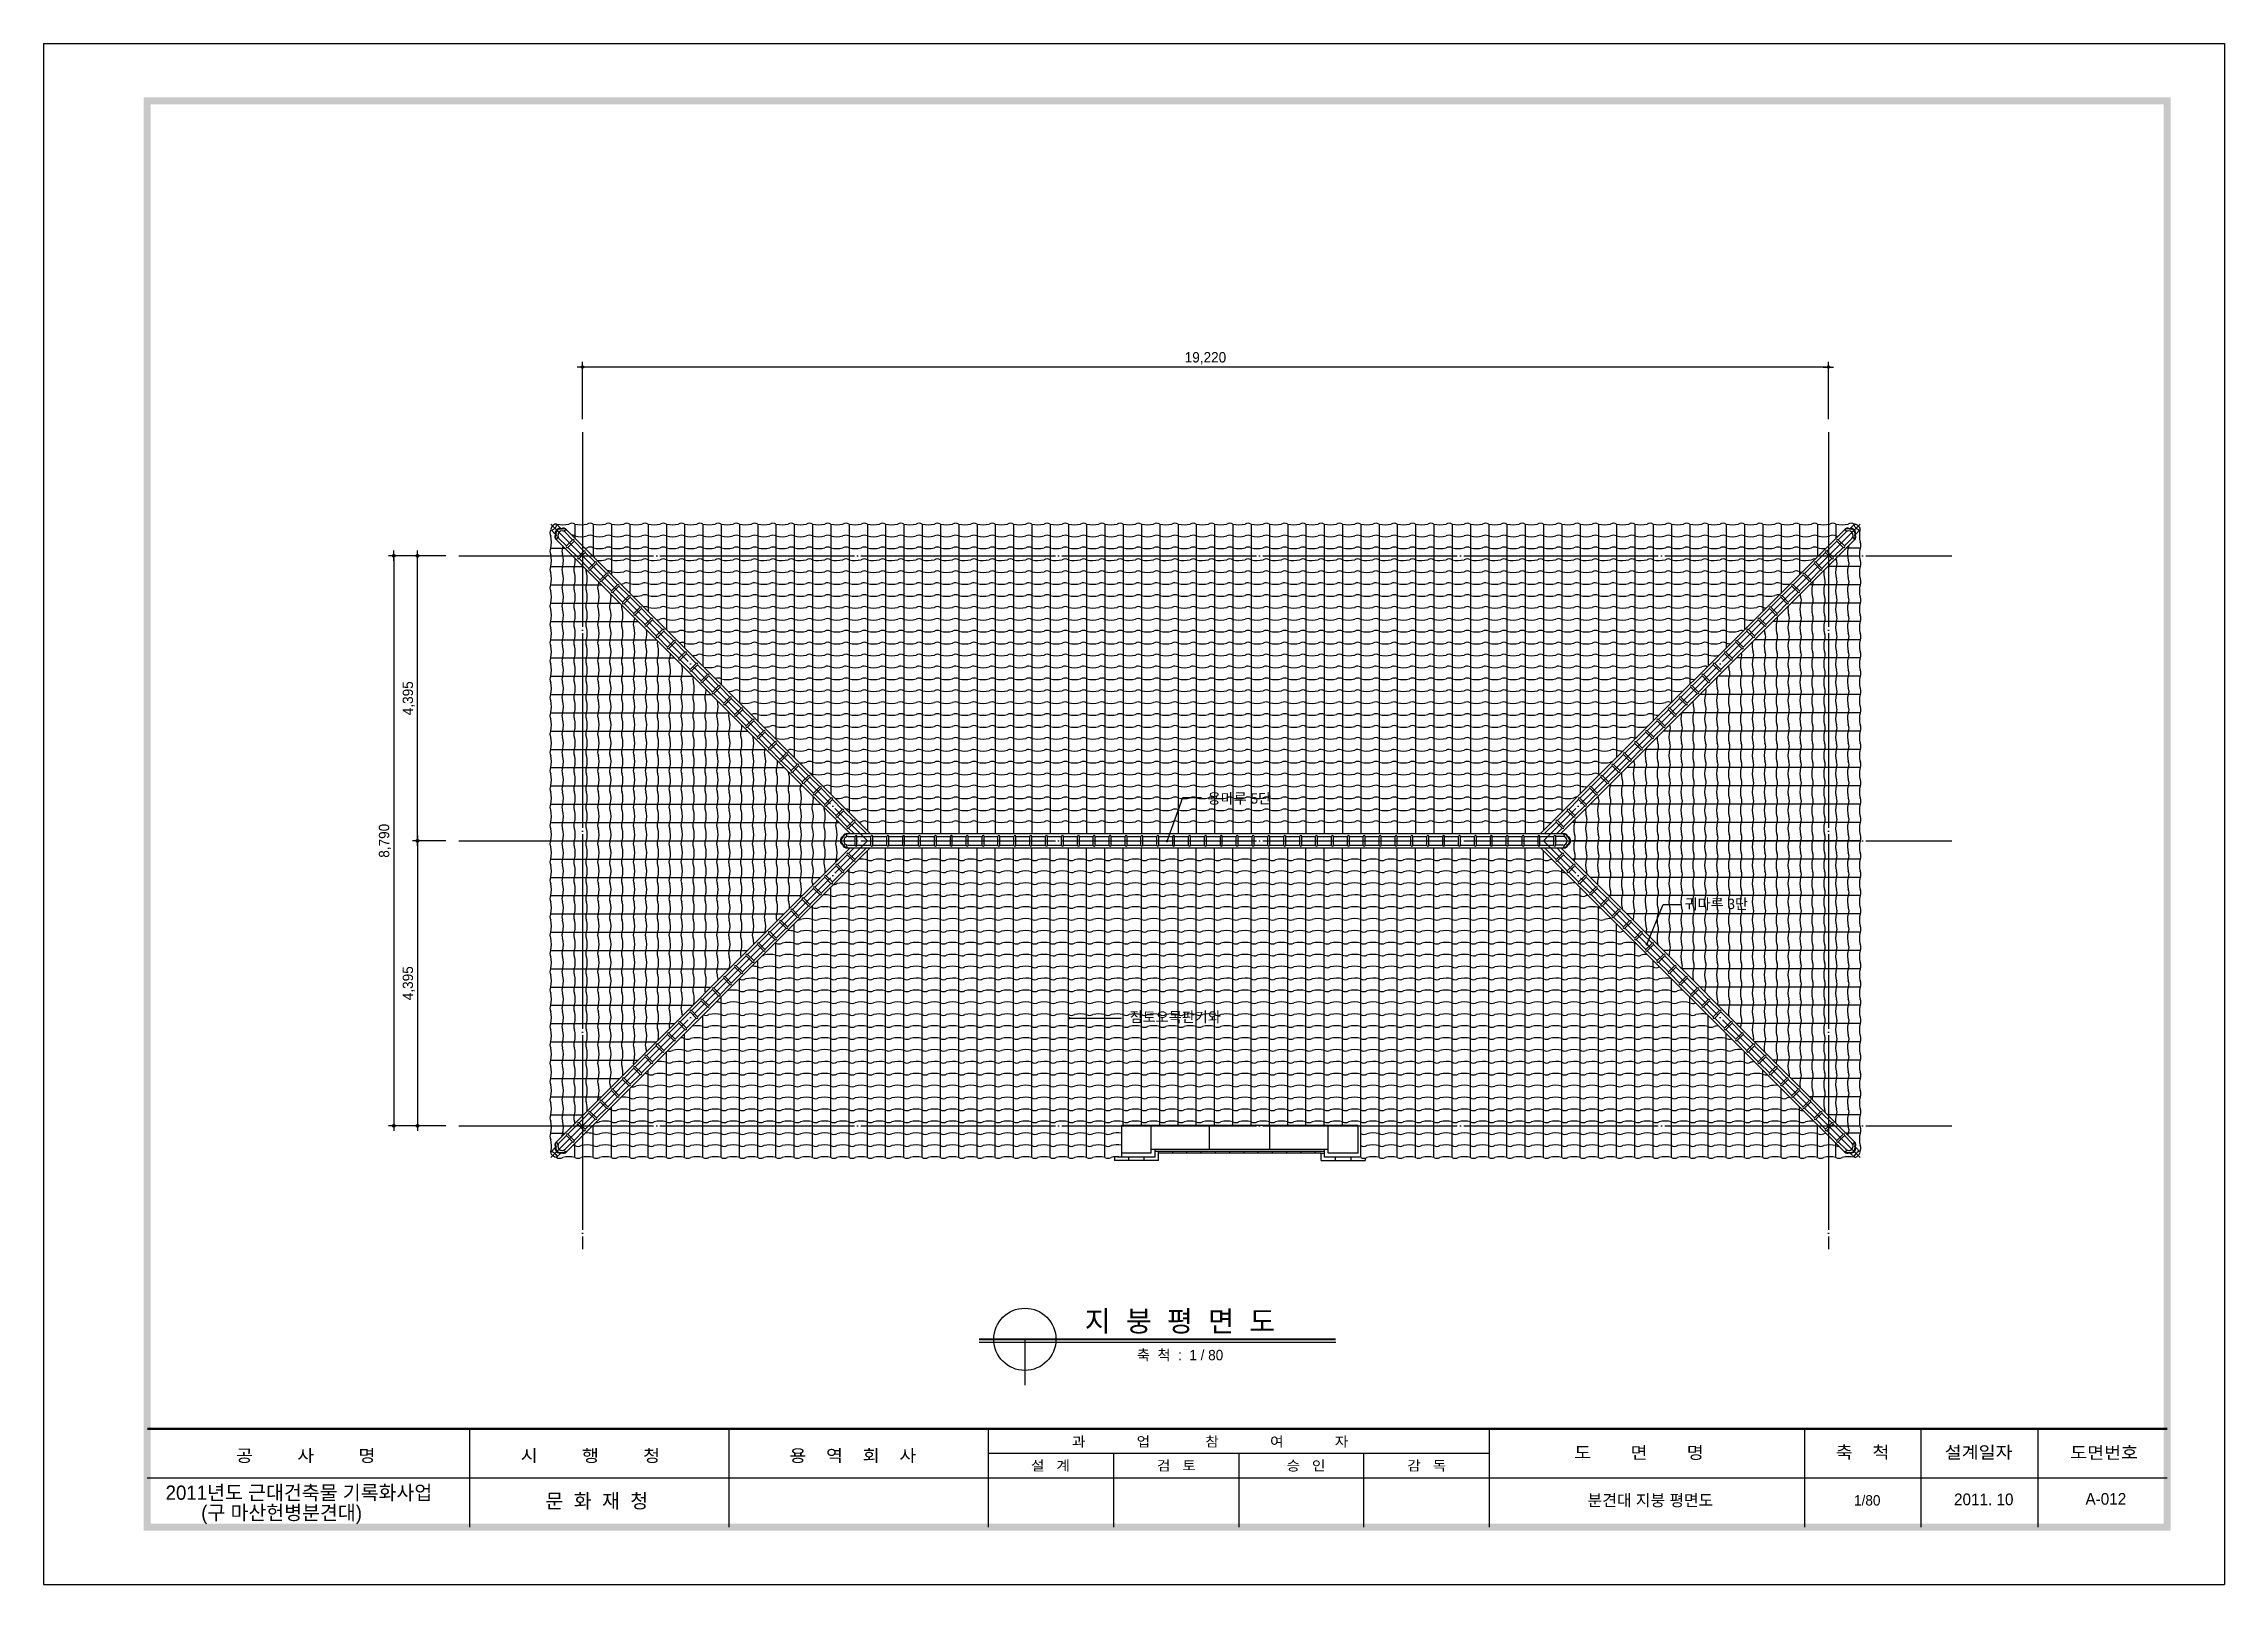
# Model space of a CAD drawing. Extents: x 383128 to 416768, y -129942 to -106182.
import ezdxf
from ezdxf.enums import TextEntityAlignment as Align

# ---------------------------------------------------------------- set-up
doc = ezdxf.new("R2010")
doc.units = 0
doc.header["$LTSCALE"] = 50
doc.header["$MEASUREMENT"] = 0
doc.header["$PDMODE"] = 35
doc.header["$PDSIZE"] = -10
doc.linetypes.add('CEN', pattern=[62, 60, -1, 0, -1])
doc.layers.get('0').update_dxf_attribs({"linetype": 'CONTINUOUS'})
doc.layers.get('DEFPOINTS').update_dxf_attribs({"linetype": 'CONTINUOUS'})
for name, color, linetype in [('CEN', 1, 'CEN'), ('COR', 4, 'CONTINUOUS'), ('DIM', 7, 'CONTINUOUS'), ('ele-3', 6, 'CONTINUOUS'), ('HAT', 5, 'CONTINUOUS'), ('SYM', 7, 'CONTINUOUS'), ('TEX', 7, 'CONTINUOUS'), ('TEXT', 7, 'CONTINUOUS'), ('WAL', 3, 'CONTINUOUS'), ('WALLI', 4, 'CONTINUOUS'), ('WID', 4, 'CONTINUOUS')]:
    doc.layers.add(name, color=color, linetype=linetype)
doc.styles.add('GHS', font='HYWULM_0.TTF')
doc.styles.add('HY울릉도M', font='HYWULM_0.TTF')
doc.styles.add('title', font='HYWULB_0.TTF', dxfattribs={"width": 0.6})
doc.styles.add('현창', font='HYWULM_0.TTF')
doc.dimstyles.new('STANDARD$0', dxfattribs={"dimscale": 30, "dimtxt": 3, "dimasz": 1, "dimexe": 2, "dimexo": 5, "dimgap": 0.9, "dimtad": 1, "dimtoh": 1, "dimdec": 4, "dimzin": 0, "dimdsep": 46, "dimlunit": 6, "dimtxsty": 'GHS', "dimblk1": 'DIMDOT', "dimblk2": 'DIMDOT', "dimsah": 1, "dimcen": 0.09, "dimadec": 0, "dimazin": 0, "dimtfac": 1, "dimtdec": 4, "dimtofl": 0, "dimtmove": 2, "dimatfit": 3, "dimldrblk": 'DIMDOT', "dimfxl": 1, "dimtolj": 1, "dimtzin": 0, "dimarcsym": 0})

msp = doc.modelspace()

# ---------------------------------------------------------------- texts
at = {"layer": 'DIM', "style": '현창'}
for s, p in [('용마루 5단 ', (401085.48899, -117902.09046)), ('귀마루 3단 ', (408441.1071, -119527.99938)), ('점토오목판기와 ', (399881.68957, -121272.02809))]:
    msp.add_text(s, height=160, dxfattribs=at).set_placement(p)
at = {"layer": 'TEX', "style": 'title'}
msp.add_text('  지  붕  평  면  도', height=320, dxfattribs=at).set_placement((398955.25412, -126043.1917))
at = {"layer": 'TEXT', "style": '현창'}
msp.add_text('축  척  :  1 / 80', height=160, dxfattribs=at).set_placement((399992.59094, -126485.89057))
at = {"layer": 'WAL', "linetype": 'Continuous', "style": 'HY울릉도M'}
for s, p in [('2011년도 근대건축물 기록화사업', (385009.73759, -128637.35758)), ('(구 마산헌병분견대)', (385558.98603, -128945.71535))]:
    msp.add_text(s, height=220, dxfattribs=at).set_placement(p)
at = {"layer": 'WAL', "style": 'HY울릉도M'}
msp.add_text('분견대 지붕 평면도', height=180, dxfattribs=at).set_placement((406945.72099, -128735.46027))
for s, height, p in [('1/80', 160, (411258.99254, -128725.73951)), ('A-012', 180, (414939.39544, -128713.54503))]:
    msp.add_text(s, height=height, dxfattribs=at).set_placement(p, align=Align.CENTER)
at = {"layer": 'WAL', "linetype": 'Continuous', "style": 'HY울릉도M'}
msp.add_text('2011. 10', height=180, dxfattribs=at).set_placement((413056.03454, -128631.20554), align=Align.MIDDLE_CENTER)

# ---------------------------------------------------------------- blocks, each defined once
blk = doc.blocks.new('20')
at = {"layer": 'COR', "linetype": 'Continuous'}
for p, q in [((242847, -53606), (242847, -57398)), ((252847, -53606), (252847, -57398)), ((262847, -53606), (262847, -57398)), ((282175, -53606), (282175, -57398)), ((294331, -53606), (294331, -57398)), ((294331, -53606), (294331, -57398)), ((298824, -53606), (298824, -57398)), ((303324, -53606), (303324, -57398)), ((282175, -54554), (262847, -54554)), ((308324, -55502), (230424, -55502)), ((308324, -55502), (230424, -55502))]:
    blk.add_line(p, q, dxfattribs=at)
at = {"layer": 'COR'}
for p, q in [((267679, -54554), (267679, -57398)), ((272511, -54554), (272511, -57398)), ((277343, -57398), (277343, -54554))]:
    blk.add_line(p, q, dxfattribs=at)
at = {"layer": 'COR', "linetype": 'Continuous', "const_width": 270}
blk.add_lwpolyline([(230424, -2398), (230424, -57398), (308324, -57398), (308324, -2398)], close=True, dxfattribs=at)
at = {"layer": 'COR', "linetype": 'Continuous', "const_width": 94.8}
blk.add_lwpolyline([(308324, -53606), (230424, -53606)], dxfattribs=at)
at = {"layer": 'HAT'}
for p, q in [((226424, -198), (226424, -59598)), ((226424, -198), (310524, -198)), ((310524, -198), (310524, -59598)), ((226424, -59598), (310524, -59598))]:
    blk.add_line(p, q, dxfattribs=at)
at = {"layer": 'WAL', "linetype": 'Continuous', "style": 'HY울릉도M', "width": 1.1}
for s, height, p in [('공         사         명', 474.35, (233841, -54872)), ('시         행         청', 474.35, (244822, -54873)), ('용    역    회    사', 474.35, (255184, -54873)), ('과             업              참             여             자', 379.48, (266081, -54287)), ('도        면        명', 474.35, (285449, -54755)), ('축    척', 474.3, (295539, -54743)), ('설계일자', 474.3, (299737, -54743)), ('도면번호', 474.3, (304577, -54755)), ('설   계', 379.5, (264501, -55211)), ('검   토', 379.5, (269356, -55211)), ('승   인', 379.5, (274355, -55211)), ('감   독', 379.5, (279013, -55211))]:
    blk.add_text(s, height=height, dxfattribs=at).set_placement(p)
at = {"layer": 'WAL', "linetype": 'Continuous', "style": 'HY울릉도M'}
blk.add_text('문  화  재  청', height=550, dxfattribs=at).set_placement((249739, -56656), align=Align.RIGHT)
blk = doc.blocks.new('DIMDOT')
at = {"linetype": 'Continuous'}
blk.add_line((-2, 0), (2, 0), dxfattribs=at)
for radius in [0.5, 0.25]:
    blk.add_circle((0, 0), radius, dxfattribs=at)
blk = doc.blocks.new('*D2')
at = {"layer": 'DEFPOINTS', "color": 0}
for p in [(391440, -111169), (391440, -112175), (410660, -112175)]:
    blk.add_point(p, dxfattribs=at)
at = {"layer": 'SYM', "color": 211, "lineweight": -2}
for p, q in [((391440, -111975), (391440, -111089)), ((410620, -111169), (391480, -111169)), ((410660, -111975), (410660, -111089))]:
    blk.add_line(p, q, dxfattribs=at)
at = {"layer": 'SYM', "color": 211, "lineweight": -2, "xscale": 40, "yscale": 40, "zscale": 40, "rotation": 180}
blk.add_blockref('DIMDOT', (391440, -111169), dxfattribs=at)
at = {"layer": 'SYM', "color": 211, "lineweight": -2, "xscale": 40, "yscale": 40, "zscale": 40}
blk.add_blockref('DIMDOT', (410660, -111169), dxfattribs=at)
at = {"layer": 'SYM', "color": 0, "insert": (401050, -111034), "char_height": 160, "attachment_point": 5, "style": '현창'}
blk.add_mtext('\\A1;19,220', dxfattribs=at)
blk = doc.blocks.new('*D3')
at = {"layer": 'DEFPOINTS', "color": 0}
for p in [(389535, -114080), (388529, -122870), (389535, -122870)]:
    blk.add_point(p, dxfattribs=at)
at = {"layer": 'SYM', "color": 211, "lineweight": -2}
for p, q in [((389335, -114080), (388449, -114080)), ((388529, -114120), (388529, -122830)), ((389335, -122870), (388449, -122870))]:
    blk.add_line(p, q, dxfattribs=at)
at = {"layer": 'SYM', "color": 211, "lineweight": -2, "xscale": 40, "yscale": 40, "zscale": 40}
for p, rotation in [((388529, -114080), 90), ((388529, -122870), 270)]:
    blk.add_blockref('DIMDOT', p, dxfattribs=dict(at, rotation=rotation))
at = {"layer": 'SYM', "color": 0, "insert": (388394, -118475), "char_height": 160, "attachment_point": 5, "rotation": 90, "style": '현창'}
blk.add_mtext('\\A1;8,790', dxfattribs=at)
blk = doc.blocks.new('*D4')
at = {"layer": 'DEFPOINTS', "color": 0}
for p in [(389535, -118475), (388896, -122870), (389535, -122870)]:
    blk.add_point(p, dxfattribs=at)
at = {"layer": 'SYM', "color": 211, "lineweight": -2}
for p, q in [((389335, -118475), (388816, -118475)), ((388896, -118515), (388896, -122830)), ((389335, -122870), (388816, -122870))]:
    blk.add_line(p, q, dxfattribs=at)
at = {"layer": 'SYM', "color": 211, "lineweight": -2, "xscale": 40, "yscale": 40, "zscale": 40}
for p, rotation in [((388896, -118475), 90), ((388896, -122870), 270)]:
    blk.add_blockref('DIMDOT', p, dxfattribs=dict(at, rotation=rotation))
at = {"layer": 'SYM', "color": 0, "insert": (388761, -120672), "char_height": 160, "attachment_point": 5, "rotation": 90, "style": '현창'}
blk.add_mtext('\\A1;4,395', dxfattribs=at)
blk = doc.blocks.new('*D5')
at = {"layer": 'DEFPOINTS', "color": 0}
for p in [(388896, -114080), (389535, -114080), (389535, -118475)]:
    blk.add_point(p, dxfattribs=at)
at = {"layer": 'SYM', "color": 211, "lineweight": -2}
for p, q in [((389335, -114080), (388816, -114080)), ((388896, -118435), (388896, -114120)), ((389335, -118475), (388816, -118475))]:
    blk.add_line(p, q, dxfattribs=at)
at = {"layer": 'SYM', "color": 211, "lineweight": -2, "xscale": 40, "yscale": 40, "zscale": 40}
for p, rotation in [((388896, -114080), 90), ((388896, -118475), 270)]:
    blk.add_blockref('DIMDOT', p, dxfattribs=dict(at, rotation=rotation))
at = {"layer": 'SYM', "color": 0, "insert": (388761, -116277), "char_height": 160, "attachment_point": 5, "rotation": 90, "style": '현창'}
blk.add_mtext('\\A1;4,395', dxfattribs=at)

# ---------------------------------------------------------------- dimensions: what is measured, and where the dimension line sits
at = {"layer": 'SYM'}
dim = msp.add_linear_dim(base=(391439.96789, -111169.09609), p1=(410659.96789, -112174.75505), p2=(391439.96789, -112174.75505), dimstyle='STANDARD$0', override={"dimscale": 40, "dimtxt": 4, "dimgap": 1, "dimtoh": 0, "dimdle": 2, "dimclrd": 211, "dimclre": 211, "dimtix": 1, "dimtofl": 1}, dxfattribs=at)
dim.commit()
dim.dimension.update_dxf_attribs({"geometry": '*D2', "text_midpoint": (401049.96789, -111033.54349)})
for base, p1, p2, angle, picture, middle in [((388529.30893, -122869.75505), (389534.96789, -114079.75505), (389534.96789, -122869.75505), 90, '*D3', (388393.75633, -118474.75505)), ((388896.39006, -114079.75505), (389534.96789, -118474.75505), (389534.96789, -114079.75505), 270, '*D5', (388760.83747, -116277.25505)), ((388896.39006, -122869.75505), (389534.96789, -118474.75505), (389534.96789, -122869.75505), 90, '*D4', (388760.83747, -120672.25505))]:
    dim = msp.add_linear_dim(base=base, p1=p1, p2=p2, angle=angle, dimstyle='STANDARD$0', override={"dimscale": 40, "dimtxt": 4, "dimgap": 1, "dimtoh": 0, "dimdle": 2, "dimclrd": 211, "dimclre": 211, "dimtix": 1, "dimtofl": 1}, dxfattribs=at)
    dim.commit()
    dim.dimension.update_dxf_attribs({"geometry": picture, "text_midpoint": middle})

# ---------------------------------------------------------------- linework, layer by layer
at = {"layer": 'CEN'}
for p, q in [((391439.96789, -112174.75505), (391439.96789, -124774.75505)), ((410659.96789, -112174.75505), (410659.96789, -124774.75505)), ((390951.4073, -113591.19446), (395834.96789, -118474.75505)), ((411148.52848, -113591.19446), (406264.96789, -118474.75505)), ((389534.96789, -114079.75505), (412564.96789, -114079.75505)), ((389534.96789, -118474.75505), (412564.96789, -118474.75505)), ((390951.4073, -123358.31564), (395834.96789, -118474.75505)), ((411148.52848, -123358.31564), (406264.96789, -118474.75505)), ((389534.96789, -122869.75505), (412564.96789, -122869.75505))]:
    msp.add_line(p, q, dxfattribs=at)
at = {"layer": 'DIM'}
for p, q in [((400457.93309, -118478.73099), (400703.46848, -117805.12876)), ((400703.46848, -117805.12876), (400991.32337, -117805.12876)), ((407860.51994, -120072.60836), (408108.38452, -119455.43867)), ((408108.38452, -119455.43867), (408396.23941, -119455.43867)), ((398948.48308, -121210.99145), (399756.95506, -121210.99145)), ((397559.20048, -126208.42497), (403060.8295, -126208.42497)), ((398264.38697, -126162.71069), (398264.38697, -126871.28212))]:
    msp.add_line(p, q, dxfattribs=at)
at = {"layer": 'DIM', "const_width": 19.75429}
for points in [[(400448.05595, -118478.73099, 1), (400467.81024, -118478.73099, 1)], [(407850.6428, -120072.60836, 1), (407870.39708, -120072.60836, 1)], [(398938.60594, -121210.99145, 1), (398958.36023, -121210.99145, 1)]]:
    msp.add_lwpolyline(points, format="xyb", close=True, dxfattribs=at)
at = {"layer": 'DIM'}
msp.add_circle((398264.38697, -126162.71069), 480, dxfattribs=at)
at = {"layer": 'ele-3'}
for p, q in [((399694.96789, -123347.32719), (399694.96789, -123354.75505)), ((400274.96789, -123354.75505), (399694.96789, -123354.75505)), ((400274.96789, -123354.75505), (400274.96789, -123234.75505)), ((402884.96789, -123264.75505), (400274.96789, -123264.75505)), ((402884.96789, -123354.75505), (402884.96789, -123234.75505)), ((403446.14647, -123354.75505), (402884.96789, -123354.75505))]:
    msp.add_line(p, q, dxfattribs=at)
at = {"layer": 'HAT'}
for p, q in [((399644.96789, -123349.71991), (399644.96789, -123404.75505)), ((400324.96789, -123404.75505), (399644.96789, -123404.75505)), ((399864.96789, -123354.75505), (399864.96789, -123404.75505)), ((400104.96789, -123404.75505), (400104.96789, -123354.75505)), ((400324.96789, -123294.75505), (400324.96789, -123264.75505)), ((400324.96789, -123404.75505), (400324.96789, -123294.75505)), ((402834.96789, -123294.75505), (400324.96789, -123294.75505)), ((400544.96789, -123294.75505), (400544.96789, -123264.75505)), ((400764.96789, -123294.75505), (400764.96789, -123264.75505)), ((400984.96789, -123294.75505), (400984.96789, -123264.75505)), ((401204.96789, -123294.75505), (401204.96789, -123264.75505)), ((401424.96789, -123294.75505), (401424.96789, -123264.75505)), ((401644.96789, -123294.75505), (401644.96789, -123264.75505)), ((401864.96789, -123294.75505), (401864.96789, -123264.75505)), ((402084.96789, -123294.75505), (402084.96789, -123264.75505)), ((402304.96789, -123294.75505), (402304.96789, -123264.75505)), ((402524.96789, -123294.75505), (402524.96789, -123264.75505)), ((402744.96789, -123294.75505), (402744.96789, -123264.75505)), ((402834.96789, -123404.75505), (402834.96789, -123294.75505)), ((402834.96789, -123294.75505), (402884.96789, -123294.75505)), ((402834.96789, -123404.75505), (403514.96789, -123404.75505)), ((403054.96789, -123404.75505), (403054.96789, -123354.75505)), ((403294.96789, -123354.75505), (403294.96789, -123404.75505)), ((403514.96789, -123368.64666), (403514.96789, -123404.75505))]:
    msp.add_line(p, q, dxfattribs=at)
for centre, radius, start, end in [((391217.75245, -114011.69658), 95.46458, 150.086438677, 209.161218628), ((390751.82633, -113871.45961), 394.21657, 346.410087329, 350.567817323), ((391276.6944, -113857.53961), 95.46458, 60.086438679, 89.301337815), ((391416.93136, -113391.61349), 394.21657, 256.410087326, 283.967029352), ((391416.93136, -113575.21198), 394.21657, 279.222121615, 283.967029352), ((391558.59776, -113857.53961), 95.46458, 60.086438679, 119.161218631), ((391558.59776, -114041.1381), 95.46458, 60.086438679, 119.161218631), ((391698.83473, -113391.61349), 394.21657, 256.410087326, 283.967029352), ((391698.83473, -113575.21198), 394.21657, 256.410087326, 283.967029352), ((391840.50112, -113857.53961), 95.46458, 60.086438679, 119.161218631), ((391840.50112, -114041.1381), 95.46458, 60.086438679, 119.161218631), ((391980.73809, -113391.61349), 394.21657, 256.410087326, 283.967029352), ((391980.73809, -113575.21198), 394.21657, 256.410087326, 283.967029352), ((392122.40448, -113857.53961), 95.46458, 60.086438679, 119.161218631), ((392122.40448, -114041.1381), 95.46458, 60.086438679, 119.161218631), ((392262.64145, -113391.61349), 394.21657, 256.410087326, 283.967029352), ((392262.64145, -113575.21198), 394.21657, 256.410087326, 283.967029352), ((392404.30784, -113857.53961), 95.46458, 60.086438679, 119.161218631), ((392404.30784, -114041.1381), 95.46458, 60.086438679, 119.161218631), ((392544.54481, -113391.61349), 394.21657, 256.410087326, 283.967029352), ((392544.54481, -113575.21198), 394.21657, 256.410087326, 283.967029352), ((392686.21121, -113857.53961), 95.46458, 60.086438679, 119.161218631), ((392686.21121, -114041.1381), 95.46458, 60.086438679, 119.161218631), ((392826.44817, -113391.61349), 394.21657, 256.410087326, 283.967029352), ((392826.44817, -113575.21198), 394.21657, 256.410087326, 283.967029352), ((392968.11457, -113857.53961), 95.46458, 60.086438679, 119.161218631), ((392968.11457, -114041.1381), 95.46458, 60.086438679, 119.161218631), ((393108.35154, -113391.61349), 394.21657, 256.410087326, 283.967029352), ((393108.35154, -113575.21198), 394.21657, 256.410087326, 283.967029352), ((393250.01793, -113857.53961), 95.46458, 60.086438679, 119.161218631), ((393250.01793, -114041.1381), 95.46458, 60.086438679, 119.161218631), ((393390.2549, -113391.61349), 394.21657, 256.410087326, 283.967029352), ((393390.2549, -113575.21198), 394.21657, 256.410087326, 283.967029352), ((393531.92129, -113857.53961), 95.46458, 60.086438679, 119.161218631), ((393531.92129, -114041.1381), 95.46458, 60.086438679, 119.161218631), ((393672.15826, -113391.61349), 394.21657, 256.410087326, 283.967029352), ((393672.15826, -113575.21198), 394.21657, 256.410087326, 283.967029352), ((393813.82465, -113857.53961), 95.46458, 60.086438679, 119.161218631), ((393813.82465, -114041.1381), 95.46458, 60.086438679, 119.161218631), ((393954.06162, -113391.61349), 394.21657, 256.410087326, 283.967029352), ((393954.06162, -113575.21198), 394.21657, 256.410087326, 283.967029352), ((394095.72802, -113857.53961), 95.46458, 60.086438679, 119.161218631), ((394095.72802, -114041.1381), 95.46458, 60.086438679, 119.161218631), ((394235.96498, -113391.61349), 394.21657, 256.410087326, 283.967029352), ((394235.96498, -113575.21198), 394.21657, 256.410087326, 283.967029352), ((394377.63138, -113857.53961), 95.46458, 60.086438679, 119.161218631), ((394377.63138, -114041.1381), 95.46458, 60.086438679, 119.161218631), ((394517.86835, -113391.61349), 394.21657, 256.410087326, 283.967029352), ((394517.86835, -113575.21198), 394.21657, 256.410087326, 283.967029352), ((394659.53474, -113857.53961), 95.46458, 60.086438679, 119.161218631), ((394659.53474, -114041.1381), 95.46458, 60.086438679, 119.161218631), ((394799.77171, -113391.61349), 394.21657, 256.410087326, 283.967029352), ((394799.77171, -113575.21198), 394.21657, 256.410087326, 283.967029352), ((394941.4381, -113857.53961), 95.46458, 60.086438679, 119.161218631), ((394941.4381, -114041.1381), 95.46458, 60.086438679, 119.161218631), ((395081.67507, -113391.61349), 394.21657, 256.410087326, 283.967029352), ((395081.67507, -113575.21198), 394.21657, 256.410087326, 283.967029352), ((395223.34146, -113857.53961), 95.46458, 60.086438679, 119.161218631), ((395223.34146, -114041.1381), 95.46458, 60.086438679, 119.161218631), ((395363.57843, -113391.61349), 394.21657, 256.410087326, 283.967029352), ((395363.57843, -113575.21198), 394.21657, 256.410087326, 283.967029352), ((395505.24483, -113857.53961), 95.46458, 60.086438679, 119.161218631), ((395505.24483, -114041.1381), 95.46458, 60.086438679, 119.161218631), ((395645.48179, -113391.61349), 394.21657, 256.410087326, 283.967029352), ((395645.48179, -113575.21198), 394.21657, 256.410087326, 283.967029352), ((395787.14819, -113857.53961), 95.46458, 60.086438679, 119.161218631), ((395787.14819, -114041.1381), 95.46458, 60.086438679, 119.161218631), ((395927.38515, -113391.61349), 394.21657, 256.410087326, 283.967029352), ((395927.38515, -113575.21198), 394.21657, 256.410087326, 283.967029352), ((396069.05155, -113857.53961), 95.46458, 60.086438679, 119.161218631), ((396069.05155, -114041.1381), 95.46458, 60.086438679, 119.161218631), ((396209.28852, -113391.61349), 394.21657, 256.410087326, 283.967029352), ((396209.28852, -113575.21198), 394.21657, 256.410087326, 283.967029352), ((396350.95491, -113857.53961), 95.46458, 60.086438679, 119.161218631), ((396350.95491, -114041.1381), 95.46458, 60.086438679, 119.161218631), ((396491.19188, -113391.61349), 394.21657, 256.410087326, 283.967029352), ((396491.19188, -113575.21198), 394.21657, 256.410087326, 283.967029352), ((396632.85827, -113857.53961), 95.46458, 60.086438679, 119.161218631), ((396632.85827, -114041.1381), 95.46458, 60.086438679, 119.161218631), ((396773.09524, -113391.61349), 394.21657, 256.410087326, 283.967029352), ((396773.09524, -113575.21198), 394.21657, 256.410087326, 283.967029352), ((396914.76163, -113857.53961), 95.46458, 60.086438679, 119.161218631), ((396914.76163, -114041.1381), 95.46458, 60.086438679, 119.161218631), ((397054.9986, -113391.61349), 394.21657, 256.410087326, 283.967029352), ((397054.9986, -113575.21198), 394.21657, 256.410087326, 283.967029352), ((397196.665, -113857.53961), 95.46458, 60.086438679, 119.161218631), ((397196.665, -114041.1381), 95.46458, 60.086438679, 119.161218631), ((397336.90196, -113391.61349), 394.21657, 256.410087326, 283.967029352), ((397336.90196, -113575.21198), 394.21657, 256.410087326, 283.967029352), ((397478.56836, -113857.53961), 95.46458, 60.086438679, 119.161218631), ((397478.56836, -114041.1381), 95.46458, 60.086438679, 119.161218631), ((397618.80533, -113391.61349), 394.21657, 256.410087326, 283.967029352), ((397618.80533, -113575.21198), 394.21657, 256.410087326, 283.967029352), ((397760.47172, -113857.53961), 95.46458, 60.086438679, 119.161218631), ((397760.47172, -114041.1381), 95.46458, 60.086438679, 119.161218631), ((397900.70869, -113391.61349), 394.21657, 256.410087326, 283.967029352), ((397900.70869, -113575.21198), 394.21657, 256.410087326, 283.967029352), ((398042.37508, -113857.53961), 95.46458, 60.086438679, 119.161218631), ((398042.37508, -114041.1381), 95.46458, 60.086438679, 119.161218631), ((398182.61205, -113391.61349), 394.21657, 256.410087326, 283.967029352), ((398182.61205, -113575.21198), 394.21657, 256.410087326, 283.967029352), ((398324.27844, -113857.53961), 95.46458, 60.086438679, 119.161218631), ((398324.27844, -114041.1381), 95.46458, 60.086438679, 119.161218631), ((398464.51541, -113391.61349), 394.21657, 256.410087326, 283.967029352), ((398464.51541, -113575.21198), 394.21657, 256.410087326, 283.967029352), ((398606.18181, -113857.53961), 95.46458, 60.086438679, 119.161218631), ((398606.18181, -114041.1381), 95.46458, 60.086438679, 119.161218631), ((398746.41877, -113391.61349), 394.21657, 256.410087326, 283.967029352), ((398746.41877, -113575.21198), 394.21657, 256.410087326, 283.967029352), ((398888.08517, -113857.53961), 95.46458, 60.086438679, 119.161218631), ((398888.08517, -114041.1381), 95.46458, 60.086438679, 119.161218631), ((399028.32213, -113391.61349), 394.21657, 256.410087326, 283.967029352), ((399028.32213, -113575.21198), 394.21657, 256.410087326, 283.967029352), ((399169.98853, -113857.53961), 95.46458, 60.086438679, 119.161218631), ((399169.98853, -114041.1381), 95.46458, 60.086438679, 119.161218631), ((399310.2255, -113391.61349), 394.21657, 256.410087326, 283.967029352), ((399310.2255, -113575.21198), 394.21657, 256.410087326, 283.967029352), ((399451.89189, -113857.53961), 95.46458, 60.086438679, 119.161218631), ((399451.89189, -114041.1381), 95.46458, 60.086438679, 119.161218631), ((399592.12886, -113391.61349), 394.21657, 256.410087326, 283.967029352), ((399592.12886, -113575.21198), 394.21657, 256.410087326, 283.967029352), ((399733.79525, -113857.53961), 95.46458, 60.086438679, 119.161218631), ((399733.79525, -114041.1381), 95.46458, 60.086438679, 119.161218631), ((399874.03222, -113391.61349), 394.21657, 256.410087326, 283.967029352), ((399874.03222, -113575.21198), 394.21657, 256.410087326, 283.967029352), ((400015.69861, -113857.53961), 95.46458, 60.086438679, 119.161218631), ((400015.69861, -114041.1381), 95.46458, 60.086438679, 119.161218631), ((400155.93558, -113391.61349), 394.21657, 256.410087326, 283.967029352), ((400155.93558, -113575.21198), 394.21657, 256.410087326, 283.967029352), ((400297.60198, -113857.53961), 95.46458, 60.086438679, 119.161218631), ((400297.60198, -114041.1381), 95.46458, 60.086438679, 119.161218631), ((400437.83894, -113391.61349), 394.21657, 256.410087326, 283.967029352), ((400437.83894, -113575.21198), 394.21657, 256.410087326, 283.967029352), ((400579.50534, -113857.53961), 95.46458, 60.086438679, 119.161218631), ((400579.50534, -114041.1381), 95.46458, 60.086438679, 119.161218631), ((400719.74231, -113391.61349), 394.21657, 256.410087326, 283.967029352), ((400719.74231, -113575.21198), 394.21657, 256.410087326, 283.967029352), ((400861.4087, -113857.53961), 95.46458, 60.086438679, 119.161218631), ((400861.4087, -114041.1381), 95.46458, 60.086438679, 119.161218631), ((401001.64567, -113391.61349), 394.21657, 256.410087326, 283.967029352), ((401001.64567, -113575.21198), 394.21657, 256.410087326, 283.967029352), ((401143.31206, -113857.53961), 95.46458, 60.086438679, 119.161218631), ((401143.31206, -114041.1381), 95.46458, 60.086438679, 119.161218631), ((401283.54903, -113391.61349), 394.21657, 256.410087326, 283.967029352), ((401283.54903, -113575.21198), 394.21657, 256.410087326, 283.967029352), ((401425.21542, -113857.53961), 95.46458, 60.086438679, 119.161218631), ((401425.21542, -114041.1381), 95.46458, 60.086438679, 119.161218631), ((401565.45239, -113391.61349), 394.21657, 256.410087326, 283.967029352), ((401565.45239, -113575.21198), 394.21657, 256.410087326, 283.967029352), ((401707.11879, -113857.53961), 95.46458, 60.086438679, 119.161218631), ((401707.11879, -114041.1381), 95.46458, 60.086438679, 119.161218631), ((401847.35575, -113391.61349), 394.21657, 256.410087326, 283.967029352), ((401847.35575, -113575.21198), 394.21657, 256.410087326, 283.967029352), ((401989.02215, -113857.53961), 95.46458, 60.086438679, 119.161218631), ((401989.02215, -114041.1381), 95.46458, 60.086438679, 119.161218631), ((402129.25911, -113391.61349), 394.21657, 256.410087326, 283.967029352), ((402129.25911, -113575.21198), 394.21657, 256.410087326, 283.967029352), ((402270.92551, -113857.53961), 95.46458, 60.086438679, 119.161218631), ((402270.92551, -114041.1381), 95.46458, 60.086438679, 119.161218631), ((402411.16248, -113391.61349), 394.21657, 256.410087326, 283.967029352), ((402411.16248, -113575.21198), 394.21657, 256.410087326, 283.967029352), ((402552.82887, -113857.53961), 95.46458, 60.086438679, 119.161218631), ((402552.82887, -114041.1381), 95.46458, 60.086438679, 119.161218631), ((402693.06584, -113391.61349), 394.21657, 256.410087326, 283.967029352), ((402693.06584, -113575.21198), 394.21657, 256.410087326, 283.967029352), ((402834.73223, -113857.53961), 95.46458, 60.086438679, 119.161218631), ((402834.73223, -114041.1381), 95.46458, 60.086438679, 119.161218631), ((402974.9692, -113391.61349), 394.21657, 256.410087326, 283.967029352), ((402974.9692, -113575.21198), 394.21657, 256.410087326, 283.967029352), ((403116.63559, -113857.53961), 95.46458, 60.086438679, 119.161218631), ((403116.63559, -114041.1381), 95.46458, 60.086438679, 119.161218631), ((403256.87256, -113391.61349), 394.21657, 256.410087326, 283.967029352), ((403256.87256, -113575.21198), 394.21657, 256.410087326, 283.967029352), ((403398.53896, -113857.53961), 95.46458, 60.086438679, 119.161218631), ((403398.53896, -114041.1381), 95.46458, 60.086438679, 119.161218631), ((403538.77592, -113391.61349), 394.21657, 256.410087326, 283.967029352), ((403538.77592, -113575.21198), 394.21657, 256.410087326, 283.967029352), ((403680.44232, -113857.53961), 95.46458, 60.086438679, 119.161218631), ((403680.44232, -114041.1381), 95.46458, 60.086438679, 119.161218631), ((403820.67929, -113391.61349), 394.21657, 256.410087326, 283.967029352), ((403820.67929, -113575.21198), 394.21657, 256.410087326, 283.967029352), ((403962.34568, -113857.53961), 95.46458, 60.086438679, 119.161218631), ((403962.34568, -114041.1381), 95.46458, 60.086438679, 119.161218631), ((404102.58265, -113391.61349), 394.21657, 256.410087326, 283.967029352), ((404102.58265, -113575.21198), 394.21657, 256.410087326, 283.967029352), ((404244.24904, -113857.53961), 95.46458, 60.086438679, 119.161218631), ((404244.24904, -114041.1381), 95.46458, 60.086438679, 119.161218631), ((404384.48601, -113391.61349), 394.21657, 256.410087326, 283.967029352), ((404384.48601, -113575.21198), 394.21657, 256.410087326, 283.967029352), ((404526.1524, -113857.53961), 95.46458, 60.086438679, 119.161218631), ((404526.1524, -114041.1381), 95.46458, 60.086438679, 119.161218631), ((404666.38937, -113391.61349), 394.21657, 256.410087326, 283.967029352), ((404666.38937, -113575.21198), 394.21657, 256.410087326, 283.967029352), ((404808.05577, -113857.53961), 95.46458, 60.086438679, 119.161218631), ((404808.05577, -114041.1381), 95.46458, 60.086438679, 119.161218631), ((404948.29273, -113391.61349), 394.21657, 256.410087326, 283.967029352), ((404948.29273, -113575.21198), 394.21657, 256.410087326, 283.967029352), ((405089.95913, -113857.53961), 95.46458, 60.086438679, 119.161218631), ((405089.95913, -114041.1381), 95.46458, 60.086438679, 119.161218631), ((405230.19609, -113391.61349), 394.21657, 256.410087326, 283.967029352), ((405230.19609, -113575.21198), 394.21657, 256.410087326, 283.967029352), ((405371.86249, -113857.53961), 95.46458, 60.086438679, 119.161218631), ((405371.86249, -114041.1381), 95.46458, 60.086438679, 119.161218631), ((405512.09946, -113391.61349), 394.21657, 256.410087326, 283.967029352), ((405512.09946, -113575.21198), 394.21657, 256.410087326, 283.967029352), ((405653.76585, -113857.53961), 95.46458, 60.086438679, 119.161218631), ((405653.76585, -114041.1381), 95.46458, 60.086438679, 119.161218631), ((405794.00282, -113391.61349), 394.21657, 256.410087326, 283.967029352), ((405794.00282, -113575.21198), 394.21657, 256.410087326, 283.967029352), ((405935.66921, -113857.53961), 95.46458, 60.086438679, 119.161218631), ((405935.66921, -114041.1381), 95.46458, 60.086438679, 119.161218631), ((406075.90618, -113391.61349), 394.21657, 256.410087326, 283.967029352), ((406075.90618, -113575.21198), 394.21657, 256.410087326, 283.967029352), ((406217.57257, -113857.53961), 95.46458, 60.086438679, 119.161218631), ((406217.57257, -114041.1381), 95.46458, 60.086438679, 119.161218631), ((406357.80954, -113391.61349), 394.21657, 256.410087326, 283.967029352), ((406357.80954, -113575.21198), 394.21657, 256.410087326, 283.967029352), ((406499.47594, -113857.53961), 95.46458, 60.086438679, 119.161218631), ((406499.47594, -114041.1381), 95.46458, 60.086438679, 119.161218631), ((406639.7129, -113391.61349), 394.21657, 256.410087326, 283.967029352), ((406639.7129, -113575.21198), 394.21657, 256.410087326, 283.967029352), ((406781.3793, -113857.53961), 95.46458, 60.086438679, 119.161218631), ((406781.3793, -114041.1381), 95.46458, 60.086438679, 119.161218631), ((406921.61627, -113391.61349), 394.21657, 256.410087326, 283.967029352), ((406921.61627, -113575.21198), 394.21657, 256.410087326, 283.967029352), ((407063.28266, -113857.53961), 95.46458, 60.086438679, 119.161218631), ((407063.28266, -114041.1381), 95.46458, 60.086438679, 119.161218631), ((407203.51963, -113391.61349), 394.21657, 256.410087326, 283.967029352), ((407203.51963, -113575.21198), 394.21657, 256.410087326, 283.967029352), ((407345.18602, -113857.53961), 95.46458, 60.086438679, 119.161218631), ((407345.18602, -114041.1381), 95.46458, 60.086438679, 119.161218631), ((407485.42299, -113391.61349), 394.21657, 256.410087326, 283.967029352), ((407485.42299, -113575.21198), 394.21657, 256.410087326, 283.967029352), ((407627.08938, -113857.53961), 95.46458, 60.086438679, 119.161218631), ((407627.08938, -114041.1381), 95.46458, 60.086438679, 119.161218631), ((407767.32635, -113391.61349), 394.21657, 256.410087326, 283.967029352), ((407767.32635, -113575.21198), 394.21657, 256.410087326, 283.967029352), ((407908.99275, -113857.53961), 95.46458, 60.086438679, 119.161218631), ((407908.99275, -114041.1381), 95.46458, 60.086438679, 119.161218631), ((408049.22971, -113391.61349), 394.21657, 256.410087326, 283.967029352), ((408049.22971, -113575.21198), 394.21657, 256.410087326, 283.967029352), ((408190.89611, -113857.53961), 95.46458, 60.086438679, 119.161218631), ((408190.89611, -114041.1381), 95.46458, 60.086438679, 119.161218631), ((408331.13307, -113391.61349), 394.21657, 256.410087326, 283.967029352), ((408331.13307, -113575.21198), 394.21657, 256.410087326, 283.967029352), ((408472.79947, -113857.53961), 95.46458, 60.086438679, 119.161218631), ((408472.79947, -114041.1381), 95.46458, 60.086438679, 119.161218631), ((408613.03644, -113391.61349), 394.21657, 256.410087326, 283.967029352), ((408613.03644, -113575.21198), 394.21657, 256.410087326, 283.967029352), ((408754.70283, -113857.53961), 95.46458, 60.086438679, 119.161218631), ((408754.70283, -114041.1381), 95.46458, 60.086438679, 119.161218631), ((408894.9398, -113391.61349), 394.21657, 256.410087326, 283.967029352), ((408894.9398, -113575.21198), 394.21657, 256.410087326, 283.967029352), ((409036.60619, -113857.53961), 95.46458, 60.086438679, 119.161218631), ((409036.60619, -114041.1381), 95.46458, 60.086438679, 119.161218631), ((409176.84316, -113391.61349), 394.21657, 256.410087326, 283.967029352), ((409176.84316, -113575.21198), 394.21657, 256.410087326, 283.967029352), ((409318.50956, -113857.53961), 95.46458, 60.086438679, 119.161218631), ((409318.50956, -114041.1381), 95.46458, 60.086438679, 119.161218631), ((409458.74652, -113391.61349), 394.21657, 256.410087326, 283.967029352), ((409458.74652, -113575.21198), 394.21657, 256.410087326, 283.967029352), ((409600.41292, -113857.53961), 95.46458, 60.086438679, 119.161218631), ((409600.41292, -114041.1381), 95.46458, 60.086438679, 119.161218631), ((409740.64988, -113391.61349), 394.21657, 256.410087326, 283.967029352), ((409740.64988, -113575.21198), 394.21657, 256.410087326, 283.967029352), ((409882.31628, -113857.53961), 95.46458, 60.086438679, 119.161218631), ((409882.31628, -114041.1381), 95.46458, 60.086438679, 119.161218631), ((410022.55325, -113391.61349), 394.21657, 256.410087326, 283.967029352), ((410022.55325, -113575.21198), 394.21657, 256.410087326, 283.967029352), ((410164.21964, -113857.53961), 95.46458, 60.086438679, 119.161218631), ((410164.21964, -114041.1381), 95.46458, 60.086438679, 119.161218631), ((410304.45661, -113391.61349), 394.21657, 256.410087326, 283.967029352), ((410304.45661, -113575.21198), 394.21657, 256.410087326, 283.967029352), ((410446.123, -113857.53961), 95.46458, 60.086438679, 119.161218631), ((410446.123, -114041.1381), 95.46458, 60.086438679, 119.161218631), ((410586.35997, -113391.61349), 394.21657, 256.410087326, 283.967029352), ((410586.35997, -113575.21198), 394.21657, 256.410087326, 274.287824968), ((410728.02636, -113857.53961), 95.46458, 60.086438679, 119.161218631), ((410868.26333, -113391.61349), 394.21657, 256.410087326, 260.567817325), ((411348.10945, -114056.71853), 394.21657, 166.410087329, 193.967029354), ((410882.18333, -113916.48156), 95.46458, 330.086438677, 359.301337817), ((391217.75245, -114293.59994), 95.46458, 150.086438677, 209.161218628), ((390751.82633, -114153.36297), 394.21657, 346.410087329, 13.967029354), ((390751.82633, -114435.26633), 394.21657, 346.410087329, 13.967029354), ((391401.35093, -114293.59994), 95.46458, 150.086438677, 209.161218628), ((390935.42482, -114435.26633), 394.21657, 346.410087329, 13.967029354), ((390935.42482, -114153.36297), 394.21657, 346.410087329, 4.28782497), ((391584.94942, -114293.59994), 95.46458, 174.9552018, 209.161218628), ((391119.0233, -114435.26633), 394.21657, 346.410087329, 13.967029354), ((391698.83473, -113758.81046), 394.21657, 265.449854764, 283.967029352), ((391840.50112, -114224.73658), 95.46458, 60.086438679, 119.161218631), ((391840.50112, -114408.33506), 95.46458, 60.086438679, 96.734829961), ((391980.73809, -113758.81046), 394.21657, 256.410087326, 283.967029352), ((391980.73809, -113942.40895), 394.21657, 256.410087326, 283.967029352), ((392122.40448, -114224.73658), 95.46458, 60.086438679, 119.161218631), ((392122.40448, -114408.33506), 95.46458, 60.086438679, 119.161218631), ((392262.64145, -113758.81046), 394.21657, 256.410087326, 283.967029352), ((392262.64145, -113942.40895), 394.21657, 256.410087326, 283.967029352), ((392404.30784, -114224.73658), 95.46458, 60.086438679, 119.161218631), ((392404.30784, -114408.33506), 95.46458, 60.086438679, 119.161218631), ((392544.54481, -113758.81046), 394.21657, 256.410087326, 283.967029352), ((392544.54481, -113942.40895), 394.21657, 256.410087326, 283.967029352), ((392686.21121, -114224.73658), 95.46458, 60.086438679, 119.161218631), ((392686.21121, -114408.33506), 95.46458, 60.086438679, 119.161218631), ((392826.44817, -113758.81046), 394.21657, 256.410087326, 283.967029352), ((392826.44817, -113942.40895), 394.21657, 256.410087326, 283.967029352), ((392968.11457, -114224.73658), 95.46458, 60.086438679, 119.161218631), ((392968.11457, -114408.33506), 95.46458, 60.086438679, 119.161218631), ((393108.35154, -113758.81046), 394.21657, 256.410087326, 283.967029352), ((393108.35154, -113942.40895), 394.21657, 256.410087326, 283.967029352), ((393250.01793, -114224.73658), 95.46458, 60.086438679, 119.161218631), ((393250.01793, -114408.33506), 95.46458, 60.086438679, 119.161218631), ((393390.2549, -113758.81046), 394.21657, 256.410087326, 283.967029352), ((393390.2549, -113942.40895), 394.21657, 256.410087326, 283.967029352), ((393531.92129, -114224.73658), 95.46458, 60.086438679, 119.161218631), ((393531.92129, -114408.33506), 95.46458, 60.086438679, 119.161218631), ((393672.15826, -113758.81046), 394.21657, 256.410087326, 283.967029352), ((393672.15826, -113942.40895), 394.21657, 256.410087326, 283.967029352), ((393813.82465, -114224.73658), 95.46458, 60.086438679, 119.161218631), ((393813.82465, -114408.33506), 95.46458, 60.086438679, 119.161218631), ((393954.06162, -113758.81046), 394.21657, 256.410087326, 283.967029352), ((393954.06162, -113942.40895), 394.21657, 256.410087326, 283.967029352), ((394095.72802, -114224.73658), 95.46458, 60.086438679, 119.161218631), ((394095.72802, -114408.33506), 95.46458, 60.086438679, 119.161218631), ((394235.96498, -113758.81046), 394.21657, 256.410087326, 283.967029352), ((394235.96498, -113942.40895), 394.21657, 256.410087326, 283.967029352), ((394377.63138, -114224.73658), 95.46458, 60.086438679, 119.161218631), ((394377.63138, -114408.33506), 95.46458, 60.086438679, 119.161218631), ((394517.86835, -113758.81046), 394.21657, 256.410087326, 283.967029352), ((394517.86835, -113942.40895), 394.21657, 256.410087326, 283.967029352), ((394659.53474, -114224.73658), 95.46458, 60.086438679, 119.161218631), ((394659.53474, -114408.33506), 95.46458, 60.086438679, 119.161218631), ((394799.77171, -113758.81046), 394.21657, 256.410087326, 283.967029352), ((394799.77171, -113942.40895), 394.21657, 256.410087326, 283.967029352), ((394941.4381, -114224.73658), 95.46458, 60.086438679, 119.161218631), ((394941.4381, -114408.33506), 95.46458, 60.086438679, 119.161218631), ((395081.67507, -113758.81046), 394.21657, 256.410087326, 283.967029352), ((395081.67507, -113942.40895), 394.21657, 256.410087326, 283.967029352), ((395223.34146, -114224.73658), 95.46458, 60.086438679, 119.161218631), ((395223.34146, -114408.33506), 95.46458, 60.086438679, 119.161218631), ((395363.57843, -113758.81046), 394.21657, 256.410087326, 283.967029352), ((395363.57843, -113942.40895), 394.21657, 256.410087326, 283.967029352), ((395505.24483, -114224.73658), 95.46458, 60.086438679, 119.161218631), ((395505.24483, -114408.33506), 95.46458, 60.086438679, 119.161218631), ((395645.48179, -113758.81046), 394.21657, 256.410087326, 283.967029352), ((395645.48179, -113942.40895), 394.21657, 256.410087326, 283.967029352), ((395787.14819, -114224.73658), 95.46458, 60.086438679, 119.161218631), ((395787.14819, -114408.33506), 95.46458, 60.086438679, 119.161218631), ((395927.38515, -113758.81046), 394.21657, 256.410087326, 283.967029352), ((395927.38515, -113942.40895), 394.21657, 256.410087326, 283.967029352), ((396069.05155, -114224.73658), 95.46458, 60.086438679, 119.161218631), ((396069.05155, -114408.33506), 95.46458, 60.086438679, 119.161218631), ((396209.28852, -113758.81046), 394.21657, 256.410087326, 283.967029352), ((396209.28852, -113942.40895), 394.21657, 256.410087326, 283.967029352), ((396350.95491, -114224.73658), 95.46458, 60.086438679, 119.161218631), ((396350.95491, -114408.33506), 95.46458, 60.086438679, 119.161218631), ((396491.19188, -113758.81046), 394.21657, 256.410087326, 283.967029352), ((396491.19188, -113942.40895), 394.21657, 256.410087326, 283.967029352), ((396632.85827, -114224.73658), 95.46458, 60.086438679, 119.161218631), ((396632.85827, -114408.33506), 95.46458, 60.086438679, 119.161218631), ((396773.09524, -113758.81046), 394.21657, 256.410087326, 283.967029352), ((396773.09524, -113942.40895), 394.21657, 256.410087326, 283.967029352), ((396914.76163, -114224.73658), 95.46458, 60.086438679, 119.161218631), ((396914.76163, -114408.33506), 95.46458, 60.086438679, 119.161218631), ((397054.9986, -113758.81046), 394.21657, 256.410087326, 283.967029352), ((397054.9986, -113942.40895), 394.21657, 256.410087326, 283.967029352), ((397196.665, -114224.73658), 95.46458, 60.086438679, 119.161218631), ((397196.665, -114408.33506), 95.46458, 60.086438679, 119.161218631), ((397336.90196, -113758.81046), 394.21657, 256.410087326, 283.967029352), ((397336.90196, -113942.40895), 394.21657, 256.410087326, 283.967029352), ((397478.56836, -114224.73658), 95.46458, 60.086438679, 119.161218631), ((397478.56836, -114408.33506), 95.46458, 60.086438679, 119.161218631), ((397618.80533, -113758.81046), 394.21657, 256.410087326, 283.967029352), ((397618.80533, -113942.40895), 394.21657, 256.410087326, 283.967029352), ((397760.47172, -114224.73658), 95.46458, 60.086438679, 119.161218631), ((397760.47172, -114408.33506), 95.46458, 60.086438679, 119.161218631), ((397900.70869, -113758.81046), 394.21657, 256.410087326, 283.967029352), ((397900.70869, -113942.40895), 394.21657, 256.410087326, 283.967029352), ((398042.37508, -114224.73658), 95.46458, 60.086438679, 119.161218631), ((398042.37508, -114408.33506), 95.46458, 60.086438679, 119.161218631), ((398182.61205, -113758.81046), 394.21657, 256.410087326, 283.967029352), ((398182.61205, -113942.40895), 394.21657, 256.410087326, 283.967029352), ((398324.27844, -114224.73658), 95.46458, 60.086438679, 119.161218631), ((398324.27844, -114408.33506), 95.46458, 60.086438679, 119.161218631), ((398464.51541, -113758.81046), 394.21657, 256.410087326, 283.967029352), ((398464.51541, -113942.40895), 394.21657, 256.410087326, 283.967029352), ((398606.18181, -114224.73658), 95.46458, 60.086438679, 119.161218631), ((398606.18181, -114408.33506), 95.46458, 60.086438679, 119.161218631), ((398746.41877, -113758.81046), 394.21657, 256.410087326, 283.967029352), ((398746.41877, -113942.40895), 394.21657, 256.410087326, 283.967029352), ((398888.08517, -114224.73658), 95.46458, 60.086438679, 119.161218631), ((398888.08517, -114408.33506), 95.46458, 60.086438679, 119.161218631), ((399028.32213, -113758.81046), 394.21657, 256.410087326, 283.967029352), ((399028.32213, -113942.40895), 394.21657, 256.410087326, 283.967029352), ((399169.98853, -114224.73658), 95.46458, 60.086438679, 119.161218631), ((399169.98853, -114408.33506), 95.46458, 60.086438679, 119.161218631), ((399310.2255, -113758.81046), 394.21657, 256.410087326, 283.967029352), ((399310.2255, -113942.40895), 394.21657, 256.410087326, 283.967029352), ((399451.89189, -114224.73658), 95.46458, 60.086438679, 119.161218631), ((399451.89189, -114408.33506), 95.46458, 60.086438679, 119.161218631), ((399592.12886, -113758.81046), 394.21657, 256.410087326, 283.967029352), ((399592.12886, -113942.40895), 394.21657, 256.410087326, 283.967029352), ((399733.79525, -114224.73658), 95.46458, 60.086438679, 119.161218631), ((399733.79525, -114408.33506), 95.46458, 60.086438679, 119.161218631), ((399874.03222, -113758.81046), 394.21657, 256.410087326, 283.967029352), ((399874.03222, -113942.40895), 394.21657, 256.410087326, 283.967029352), ((400015.69861, -114224.73658), 95.46458, 60.086438679, 119.161218631), ((400015.69861, -114408.33506), 95.46458, 60.086438679, 119.161218631), ((400155.93558, -113758.81046), 394.21657, 256.410087326, 283.967029352), ((400155.93558, -113942.40895), 394.21657, 256.410087326, 283.967029352), ((400297.60198, -114224.73658), 95.46458, 60.086438679, 119.161218631), ((400297.60198, -114408.33506), 95.46458, 60.086438679, 119.161218631), ((400437.83894, -113758.81046), 394.21657, 256.410087326, 283.967029352), ((400437.83894, -113942.40895), 394.21657, 256.410087326, 283.967029352), ((400579.50534, -114224.73658), 95.46458, 60.086438679, 119.161218631), ((400579.50534, -114408.33506), 95.46458, 60.086438679, 119.161218631), ((400719.74231, -113758.81046), 394.21657, 256.410087326, 283.967029352), ((400719.74231, -113942.40895), 394.21657, 256.410087326, 283.967029352), ((400861.4087, -114224.73658), 95.46458, 60.086438679, 119.161218631), ((400861.4087, -114408.33506), 95.46458, 60.086438679, 119.161218631), ((401001.64567, -113758.81046), 394.21657, 256.410087326, 283.967029352), ((401001.64567, -113942.40895), 394.21657, 256.410087326, 283.967029352), ((401143.31206, -114224.73658), 95.46458, 60.086438679, 119.161218631), ((401143.31206, -114408.33506), 95.46458, 60.086438679, 119.161218631), ((401283.54903, -113758.81046), 394.21657, 256.410087326, 283.967029352), ((401283.54903, -113942.40895), 394.21657, 256.410087326, 283.967029352), ((401425.21542, -114224.73658), 95.46458, 60.086438679, 119.161218631), ((401425.21542, -114408.33506), 95.46458, 60.086438679, 119.161218631), ((401565.45239, -113758.81046), 394.21657, 256.410087326, 283.967029352), ((401565.45239, -113942.40895), 394.21657, 256.410087326, 283.967029352), ((401707.11879, -114224.73658), 95.46458, 60.086438679, 119.161218631), ((401707.11879, -114408.33506), 95.46458, 60.086438679, 119.161218631), ((401847.35575, -113758.81046), 394.21657, 256.410087326, 283.967029352), ((401847.35575, -113942.40895), 394.21657, 256.410087326, 283.967029352), ((401989.02215, -114224.73658), 95.46458, 60.086438679, 119.161218631), ((401989.02215, -114408.33506), 95.46458, 60.086438679, 119.161218631), ((402129.25911, -113758.81046), 394.21657, 256.410087326, 283.967029352), ((402129.25911, -113942.40895), 394.21657, 256.410087326, 283.967029352), ((402270.92551, -114224.73658), 95.46458, 60.086438679, 119.161218631), ((402270.92551, -114408.33506), 95.46458, 60.086438679, 119.161218631), ((402411.16248, -113758.81046), 394.21657, 256.410087326, 283.967029352), ((402411.16248, -113942.40895), 394.21657, 256.410087326, 283.967029352), ((402552.82887, -114224.73658), 95.46458, 60.086438679, 119.161218631), ((402552.82887, -114408.33506), 95.46458, 60.086438679, 119.161218631), ((402693.06584, -113758.81046), 394.21657, 256.410087326, 283.967029352), ((402693.06584, -113942.40895), 394.21657, 256.410087326, 283.967029352), ((402834.73223, -114224.73658), 95.46458, 60.086438679, 119.161218631), ((402834.73223, -114408.33506), 95.46458, 60.086438679, 119.161218631), ((402974.9692, -113758.81046), 394.21657, 256.410087326, 283.967029352), ((402974.9692, -113942.40895), 394.21657, 256.410087326, 283.967029352), ((403116.63559, -114224.73658), 95.46458, 60.086438679, 119.161218631), ((403116.63559, -114408.33506), 95.46458, 60.086438679, 119.161218631), ((403256.87256, -113758.81046), 394.21657, 256.410087326, 283.967029352), ((403256.87256, -113942.40895), 394.21657, 256.410087326, 283.967029352), ((403398.53896, -114224.73658), 95.46458, 60.086438679, 119.161218631), ((403398.53896, -114408.33506), 95.46458, 60.086438679, 119.161218631), ((403538.77592, -113758.81046), 394.21657, 256.410087326, 283.967029352), ((403538.77592, -113942.40895), 394.21657, 256.410087326, 283.967029352), ((403680.44232, -114224.73658), 95.46458, 60.086438679, 119.161218631), ((403680.44232, -114408.33506), 95.46458, 60.086438679, 119.161218631), ((403820.67929, -113758.81046), 394.21657, 256.410087326, 283.967029352), ((403820.67929, -113942.40895), 394.21657, 256.410087326, 283.967029352), ((403962.34568, -114224.73658), 95.46458, 60.086438679, 119.161218631), ((403962.34568, -114408.33506), 95.46458, 60.086438679, 119.161218631), ((404102.58265, -113758.81046), 394.21657, 256.410087326, 283.967029352), ((404102.58265, -113942.40895), 394.21657, 256.410087326, 283.967029352), ((404244.24904, -114224.73658), 95.46458, 60.086438679, 119.161218631), ((404244.24904, -114408.33506), 95.46458, 60.086438679, 119.161218631), ((404384.48601, -113758.81046), 394.21657, 256.410087326, 283.967029352), ((404384.48601, -113942.40895), 394.21657, 256.410087326, 283.967029352), ((404526.1524, -114224.73658), 95.46458, 60.086438679, 119.161218631), ((404526.1524, -114408.33506), 95.46458, 60.086438679, 119.161218631), ((404666.38937, -113758.81046), 394.21657, 256.410087326, 283.967029352), ((404666.38937, -113942.40895), 394.21657, 256.410087326, 283.967029352), ((404808.05577, -114224.73658), 95.46458, 60.086438679, 119.161218631), ((404808.05577, -114408.33506), 95.46458, 60.086438679, 119.161218631), ((404948.29273, -113758.81046), 394.21657, 256.410087326, 283.967029352), ((404948.29273, -113942.40895), 394.21657, 256.410087326, 283.967029352), ((405089.95913, -114224.73658), 95.46458, 60.086438679, 119.161218631), ((405089.95913, -114408.33506), 95.46458, 60.086438679, 119.161218631), ((405230.19609, -113758.81046), 394.21657, 256.410087326, 283.967029352), ((405230.19609, -113942.40895), 394.21657, 256.410087326, 283.967029352), ((405371.86249, -114224.73658), 95.46458, 60.086438679, 119.161218631), ((405371.86249, -114408.33506), 95.46458, 60.086438679, 119.161218631), ((405512.09946, -113758.81046), 394.21657, 256.410087326, 283.967029352), ((405512.09946, -113942.40895), 394.21657, 256.410087326, 283.967029352), ((405653.76585, -114224.73658), 95.46458, 60.086438679, 119.161218631), ((405653.76585, -114408.33506), 95.46458, 60.086438679, 119.161218631), ((405794.00282, -113758.81046), 394.21657, 256.410087326, 283.967029352), ((405794.00282, -113942.40895), 394.21657, 256.410087326, 283.967029352), ((405935.66921, -114224.73658), 95.46458, 60.086438679, 119.161218631), ((405935.66921, -114408.33506), 95.46458, 60.086438679, 119.161218631), ((406075.90618, -113758.81046), 394.21657, 256.410087326, 283.967029352), ((406075.90618, -113942.40895), 394.21657, 256.410087326, 283.967029352), ((406217.57257, -114224.73658), 95.46458, 60.086438679, 119.161218631), ((406217.57257, -114408.33506), 95.46458, 60.086438679, 119.161218631), ((406357.80954, -113758.81046), 394.21657, 256.410087326, 283.967029352), ((406357.80954, -113942.40895), 394.21657, 256.410087326, 283.967029352), ((406499.47594, -114224.73658), 95.46458, 60.086438679, 119.161218631), ((406499.47594, -114408.33506), 95.46458, 60.086438679, 119.161218631), ((406639.7129, -113758.81046), 394.21657, 256.410087326, 283.967029352), ((406639.7129, -113942.40895), 394.21657, 256.410087326, 283.967029352), ((406781.3793, -114224.73658), 95.46458, 60.086438679, 119.161218631), ((406781.3793, -114408.33506), 95.46458, 60.086438679, 119.161218631), ((406921.61627, -113758.81046), 394.21657, 256.410087326, 283.967029352), ((406921.61627, -113942.40895), 394.21657, 256.410087326, 283.967029352), ((407063.28266, -114224.73658), 95.46458, 60.086438679, 119.161218631), ((407063.28266, -114408.33506), 95.46458, 60.086438679, 119.161218631), ((407203.51963, -113758.81046), 394.21657, 256.410087326, 283.967029352), ((407203.51963, -113942.40895), 394.21657, 256.410087326, 283.967029352), ((407345.18602, -114224.73658), 95.46458, 60.086438679, 119.161218631), ((407345.18602, -114408.33506), 95.46458, 60.086438679, 119.161218631), ((407485.42299, -113758.81046), 394.21657, 256.410087326, 283.967029352), ((407485.42299, -113942.40895), 394.21657, 256.410087326, 283.967029352), ((407627.08938, -114224.73658), 95.46458, 60.086438679, 119.161218631), ((407627.08938, -114408.33506), 95.46458, 60.086438679, 119.161218631), ((407767.32635, -113758.81046), 394.21657, 256.410087326, 283.967029352), ((407767.32635, -113942.40895), 394.21657, 256.410087326, 283.967029352), ((407908.99275, -114224.73658), 95.46458, 60.086438679, 119.161218631), ((407908.99275, -114408.33506), 95.46458, 60.086438679, 119.161218631), ((408049.22971, -113758.81046), 394.21657, 256.410087326, 283.967029352), ((408049.22971, -113942.40895), 394.21657, 256.410087326, 283.967029352), ((408190.89611, -114224.73658), 95.46458, 60.086438679, 119.161218631), ((408190.89611, -114408.33506), 95.46458, 60.086438679, 119.161218631), ((408331.13307, -113758.81046), 394.21657, 256.410087326, 283.967029352), ((408331.13307, -113942.40895), 394.21657, 256.410087326, 283.967029352), ((408472.79947, -114224.73658), 95.46458, 60.086438679, 119.161218631), ((408472.79947, -114408.33506), 95.46458, 60.086438679, 119.161218631), ((408613.03644, -113758.81046), 394.21657, 256.410087326, 283.967029352), ((408613.03644, -113942.40895), 394.21657, 256.410087326, 283.967029352), ((408754.70283, -114224.73658), 95.46458, 60.086438679, 119.161218631), ((408754.70283, -114408.33506), 95.46458, 60.086438679, 119.161218631), ((408894.9398, -113758.81046), 394.21657, 256.410087326, 283.967029352), ((408894.9398, -113942.40895), 394.21657, 256.410087326, 283.967029352), ((409036.60619, -114224.73658), 95.46458, 60.086438679, 119.161218631), ((409036.60619, -114408.33506), 95.46458, 60.086438679, 119.161218631), ((409176.84316, -113758.81046), 394.21657, 256.410087326, 283.967029352), ((409176.84316, -113942.40895), 394.21657, 256.410087326, 283.967029352), ((409318.50956, -114224.73658), 95.46458, 60.086438679, 119.161218631), ((409318.50956, -114408.33506), 95.46458, 60.086438679, 119.161218631), ((409458.74652, -113758.81046), 394.21657, 256.410087326, 283.967029352), ((409458.74652, -113942.40895), 394.21657, 256.410087326, 283.967029352), ((409600.41292, -114224.73658), 95.46458, 60.086438679, 119.161218631), ((409600.41292, -114408.33506), 95.46458, 60.086438679, 119.161218631), ((409740.64988, -113758.81046), 394.21657, 256.410087326, 283.967029352), ((409740.64988, -113942.40895), 394.21657, 256.410087326, 283.967029352), ((409882.31628, -114224.73658), 95.46458, 60.086438679, 119.161218631), ((409882.31628, -114408.33506), 95.46458, 60.086438679, 119.161218631), ((410022.55325, -113758.81046), 394.21657, 256.410087326, 283.967029352), ((410022.55325, -113942.40895), 394.21657, 256.410087326, 283.967029352), ((410164.21964, -114224.73658), 95.46458, 60.086438679, 119.161218631), ((410164.21964, -114408.33506), 95.46458, 60.086438679, 119.161218631), ((410304.45661, -113758.81046), 394.21657, 256.410087326, 283.967029352), ((410304.45661, -113942.40895), 394.21657, 256.410087326, 262.229165595), ((410446.123, -114224.73658), 95.46458, 84.955201797, 119.161218631), ((410980.91248, -114338.62189), 394.21657, 175.44985476, 193.967029354), ((411164.51096, -114338.62189), 394.21657, 166.410087329, 193.967029354), ((411164.51096, -114056.71853), 394.21657, 189.222121613, 193.967029354), ((410698.58485, -114198.38492), 95.46458, 330.086438677, 29.161218628), ((411348.10945, -114338.62189), 394.21657, 166.410087329, 193.967029354), ((410882.18333, -114198.38492), 95.46458, 330.086438677, 29.161218628), ((391217.75245, -114575.5033), 95.46458, 150.086438677, 209.161218628), ((390751.82633, -114717.1697), 394.21657, 346.410087329, 13.967029354), ((391401.35093, -114575.5033), 95.46458, 150.086438677, 209.161218628), ((390935.42482, -114717.1697), 394.21657, 346.410087329, 13.967029354), ((391584.94942, -114575.5033), 95.46458, 150.086438677, 209.161218628), ((391119.0233, -114717.1697), 394.21657, 346.410087329, 13.967029354), ((391768.5479, -114575.5033), 95.46458, 150.086438677, 209.161218628), ((391302.62179, -114717.1697), 394.21657, 346.410087329, 13.967029354), ((391302.62179, -114435.26633), 394.21657, 346.410087329, 352.229165597), ((391486.22027, -114717.1697), 394.21657, 346.410087329, 6.382885859), ((391980.73809, -114126.00743), 394.21657, 277.556209965, 283.967029352), ((392122.40448, -114591.93355), 95.46458, 60.086438679, 119.161218631), ((392262.64145, -114126.00743), 394.21657, 256.410087326, 283.967029352), ((392262.64145, -114309.60592), 394.21657, 263.342871225, 283.967029352), ((392404.30784, -114591.93355), 95.46458, 60.086438679, 119.161218631), ((392404.30784, -114775.53203), 95.46458, 60.086438679, 119.161218631), ((392544.54481, -114126.00743), 394.21657, 256.410087326, 283.967029352), ((392544.54481, -114309.60592), 394.21657, 256.410087326, 283.967029352), ((392686.21121, -114591.93355), 95.46458, 60.086438679, 119.161218631), ((392686.21121, -114775.53203), 95.46458, 60.086438679, 119.161218631), ((392826.44817, -114126.00743), 394.21657, 256.410087326, 283.967029352), ((392826.44817, -114309.60592), 394.21657, 256.410087326, 283.967029352), ((392968.11457, -114591.93355), 95.46458, 60.086438679, 119.161218631), ((392968.11457, -114775.53203), 95.46458, 60.086438679, 119.161218631), ((393108.35154, -114126.00743), 394.21657, 256.410087326, 283.967029352), ((393108.35154, -114309.60592), 394.21657, 256.410087326, 283.967029352), ((393250.01793, -114591.93355), 95.46458, 60.086438679, 119.161218631), ((393250.01793, -114775.53203), 95.46458, 60.086438679, 119.161218631), ((393390.2549, -114126.00743), 394.21657, 256.410087326, 283.967029352), ((393390.2549, -114309.60592), 394.21657, 256.410087326, 283.967029352), ((393531.92129, -114591.93355), 95.46458, 60.086438679, 119.161218631), ((393531.92129, -114775.53203), 95.46458, 60.086438679, 119.161218631), ((393672.15826, -114126.00743), 394.21657, 256.410087326, 283.967029352), ((393672.15826, -114309.60592), 394.21657, 256.410087326, 283.967029352), ((393813.82465, -114591.93355), 95.46458, 60.086438679, 119.161218631), ((393813.82465, -114775.53203), 95.46458, 60.086438679, 119.161218631), ((393954.06162, -114126.00743), 394.21657, 256.410087326, 283.967029352), ((393954.06162, -114309.60592), 394.21657, 256.410087326, 283.967029352), ((394095.72802, -114591.93355), 95.46458, 60.086438679, 119.161218631), ((394095.72802, -114775.53203), 95.46458, 60.086438679, 119.161218631), ((394235.96498, -114126.00743), 394.21657, 256.410087326, 283.967029352), ((394235.96498, -114309.60592), 394.21657, 256.410087326, 283.967029352), ((394377.63138, -114591.93355), 95.46458, 60.086438679, 119.161218631), ((394377.63138, -114775.53203), 95.46458, 60.086438679, 119.161218631), ((394517.86835, -114126.00743), 394.21657, 256.410087326, 283.967029352), ((394517.86835, -114309.60592), 394.21657, 256.410087326, 283.967029352), ((394659.53474, -114591.93355), 95.46458, 60.086438679, 119.161218631), ((394659.53474, -114775.53203), 95.46458, 60.086438679, 119.161218631), ((394799.77171, -114126.00743), 394.21657, 256.410087326, 283.967029352), ((394799.77171, -114309.60592), 394.21657, 256.410087326, 283.967029352), ((394941.4381, -114591.93355), 95.46458, 60.086438679, 119.161218631), ((394941.4381, -114775.53203), 95.46458, 60.086438679, 119.161218631), ((395081.67507, -114126.00743), 394.21657, 256.410087326, 283.967029352), ((395081.67507, -114309.60592), 394.21657, 256.410087326, 283.967029352), ((395223.34146, -114591.93355), 95.46458, 60.086438679, 119.161218631), ((395223.34146, -114775.53203), 95.46458, 60.086438679, 119.161218631), ((395363.57843, -114126.00743), 394.21657, 256.410087326, 283.967029352), ((395363.57843, -114309.60592), 394.21657, 256.410087326, 283.967029352), ((395505.24483, -114591.93355), 95.46458, 60.086438679, 119.161218631), ((395505.24483, -114775.53203), 95.46458, 60.086438679, 119.161218631), ((395645.48179, -114126.00743), 394.21657, 256.410087326, 283.967029352), ((395645.48179, -114309.60592), 394.21657, 256.410087326, 283.967029352), ((395787.14819, -114591.93355), 95.46458, 60.086438679, 119.161218631), ((395787.14819, -114775.53203), 95.46458, 60.086438679, 119.161218631), ((395927.38515, -114126.00743), 394.21657, 256.410087326, 283.967029352), ((395927.38515, -114309.60592), 394.21657, 256.410087326, 283.967029352), ((396069.05155, -114591.93355), 95.46458, 60.086438679, 119.161218631), ((396069.05155, -114775.53203), 95.46458, 60.086438679, 119.161218631), ((396209.28852, -114126.00743), 394.21657, 256.410087326, 283.967029352), ((396209.28852, -114309.60592), 394.21657, 256.410087326, 283.967029352), ((396350.95491, -114591.93355), 95.46458, 60.086438679, 119.161218631), ((396350.95491, -114775.53203), 95.46458, 60.086438679, 119.161218631), ((396491.19188, -114126.00743), 394.21657, 256.410087326, 283.967029352), ((396491.19188, -114309.60592), 394.21657, 256.410087326, 283.967029352), ((396632.85827, -114591.93355), 95.46458, 60.086438679, 119.161218631), ((396632.85827, -114775.53203), 95.46458, 60.086438679, 119.161218631), ((396773.09524, -114126.00743), 394.21657, 256.410087326, 283.967029352), ((396773.09524, -114309.60592), 394.21657, 256.410087326, 283.967029352), ((396914.76163, -114591.93355), 95.46458, 60.086438679, 119.161218631), ((396914.76163, -114775.53203), 95.46458, 60.086438679, 119.161218631), ((397054.9986, -114126.00743), 394.21657, 256.410087326, 283.967029352), ((397054.9986, -114309.60592), 394.21657, 256.410087326, 283.967029352), ((397196.665, -114591.93355), 95.46458, 60.086438679, 119.161218631), ((397196.665, -114775.53203), 95.46458, 60.086438679, 119.161218631), ((397336.90196, -114126.00743), 394.21657, 256.410087326, 283.967029352), ((397336.90196, -114309.60592), 394.21657, 256.410087326, 283.967029352), ((397478.56836, -114591.93355), 95.46458, 60.086438679, 119.161218631), ((397478.56836, -114775.53203), 95.46458, 60.086438679, 119.161218631), ((397618.80533, -114126.00743), 394.21657, 256.410087326, 283.967029352), ((397618.80533, -114309.60592), 394.21657, 256.410087326, 283.967029352), ((397760.47172, -114591.93355), 95.46458, 60.086438679, 119.161218631), ((397760.47172, -114775.53203), 95.46458, 60.086438679, 119.161218631), ((397900.70869, -114126.00743), 394.21657, 256.410087326, 283.967029352), ((397900.70869, -114309.60592), 394.21657, 256.410087326, 283.967029352), ((398042.37508, -114591.93355), 95.46458, 60.086438679, 119.161218631), ((398042.37508, -114775.53203), 95.46458, 60.086438679, 119.161218631), ((398182.61205, -114126.00743), 394.21657, 256.410087326, 283.967029352), ((398182.61205, -114309.60592), 394.21657, 256.410087326, 283.967029352), ((398324.27844, -114591.93355), 95.46458, 60.086438679, 119.161218631), ((398324.27844, -114775.53203), 95.46458, 60.086438679, 119.161218631), ((398464.51541, -114126.00743), 394.21657, 256.410087326, 283.967029352), ((398464.51541, -114309.60592), 394.21657, 256.410087326, 283.967029352), ((398606.18181, -114591.93355), 95.46458, 60.086438679, 119.161218631), ((398606.18181, -114775.53203), 95.46458, 60.086438679, 119.161218631), ((398746.41877, -114126.00743), 394.21657, 256.410087326, 283.967029352), ((398746.41877, -114309.60592), 394.21657, 256.410087326, 283.967029352), ((398888.08517, -114591.93355), 95.46458, 60.086438679, 119.161218631), ((398888.08517, -114775.53203), 95.46458, 60.086438679, 119.161218631), ((399028.32213, -114126.00743), 394.21657, 256.410087326, 283.967029352), ((399028.32213, -114309.60592), 394.21657, 256.410087326, 283.967029352), ((399169.98853, -114591.93355), 95.46458, 60.086438679, 119.161218631), ((399169.98853, -114775.53203), 95.46458, 60.086438679, 119.161218631), ((399310.2255, -114126.00743), 394.21657, 256.410087326, 283.967029352), ((399310.2255, -114309.60592), 394.21657, 256.410087326, 283.967029352), ((399451.89189, -114591.93355), 95.46458, 60.086438679, 119.161218631), ((399451.89189, -114775.53203), 95.46458, 60.086438679, 119.161218631), ((399592.12886, -114126.00743), 394.21657, 256.410087326, 283.967029352), ((399592.12886, -114309.60592), 394.21657, 256.410087326, 283.967029352), ((399733.79525, -114591.93355), 95.46458, 60.086438679, 119.161218631), ((399733.79525, -114775.53203), 95.46458, 60.086438679, 119.161218631), ((399874.03222, -114126.00743), 394.21657, 256.410087326, 283.967029352), ((399874.03222, -114309.60592), 394.21657, 256.410087326, 283.967029352), ((400015.69861, -114591.93355), 95.46458, 60.086438679, 119.161218631), ((400015.69861, -114775.53203), 95.46458, 60.086438679, 119.161218631), ((400155.93558, -114126.00743), 394.21657, 256.410087326, 283.967029352), ((400155.93558, -114309.60592), 394.21657, 256.410087326, 283.967029352), ((400297.60198, -114591.93355), 95.46458, 60.086438679, 119.161218631), ((400297.60198, -114775.53203), 95.46458, 60.086438679, 119.161218631), ((400437.83894, -114126.00743), 394.21657, 256.410087326, 283.967029352), ((400437.83894, -114309.60592), 394.21657, 256.410087326, 283.967029352), ((400579.50534, -114591.93355), 95.46458, 60.086438679, 119.161218631), ((400579.50534, -114775.53203), 95.46458, 60.086438679, 119.161218631), ((400719.74231, -114126.00743), 394.21657, 256.410087326, 283.967029352), ((400719.74231, -114309.60592), 394.21657, 256.410087326, 283.967029352), ((400861.4087, -114591.93355), 95.46458, 60.086438679, 119.161218631), ((400861.4087, -114775.53203), 95.46458, 60.086438679, 119.161218631), ((401001.64567, -114126.00743), 394.21657, 256.410087326, 283.967029352), ((401001.64567, -114309.60592), 394.21657, 256.410087326, 283.967029352), ((401143.31206, -114591.93355), 95.46458, 60.086438679, 119.161218631), ((401143.31206, -114775.53203), 95.46458, 60.086438679, 119.161218631), ((401283.54903, -114126.00743), 394.21657, 256.410087326, 283.967029352), ((401283.54903, -114309.60592), 394.21657, 256.410087326, 283.967029352), ((401425.21542, -114591.93355), 95.46458, 60.086438679, 119.161218631), ((401425.21542, -114775.53203), 95.46458, 60.086438679, 119.161218631), ((401565.45239, -114126.00743), 394.21657, 256.410087326, 283.967029352), ((401565.45239, -114309.60592), 394.21657, 256.410087326, 283.967029352), ((401707.11879, -114591.93355), 95.46458, 60.086438679, 119.161218631), ((401707.11879, -114775.53203), 95.46458, 60.086438679, 119.161218631), ((401847.35575, -114126.00743), 394.21657, 256.410087326, 283.967029352), ((401847.35575, -114309.60592), 394.21657, 256.410087326, 283.967029352), ((401989.02215, -114591.93355), 95.46458, 60.086438679, 119.161218631), ((401989.02215, -114775.53203), 95.46458, 60.086438679, 119.161218631), ((402129.25911, -114126.00743), 394.21657, 256.410087326, 283.967029352), ((402129.25911, -114309.60592), 394.21657, 256.410087326, 283.967029352), ((402270.92551, -114591.93355), 95.46458, 60.086438679, 119.161218631), ((402270.92551, -114775.53203), 95.46458, 60.086438679, 119.161218631), ((402411.16248, -114126.00743), 394.21657, 256.410087326, 283.967029352), ((402411.16248, -114309.60592), 394.21657, 256.410087326, 283.967029352), ((402552.82887, -114591.93355), 95.46458, 60.086438679, 119.161218631), ((402552.82887, -114775.53203), 95.46458, 60.086438679, 119.161218631), ((402693.06584, -114126.00743), 394.21657, 256.410087326, 283.967029352), ((402693.06584, -114309.60592), 394.21657, 256.410087326, 283.967029352), ((402834.73223, -114591.93355), 95.46458, 60.086438679, 119.161218631), ((402834.73223, -114775.53203), 95.46458, 60.086438679, 119.161218631), ((402974.9692, -114126.00743), 394.21657, 256.410087326, 283.967029352), ((402974.9692, -114309.60592), 394.21657, 256.410087326, 283.967029352), ((403116.63559, -114591.93355), 95.46458, 60.086438679, 119.161218631), ((403116.63559, -114775.53203), 95.46458, 60.086438679, 119.161218631), ((403256.87256, -114126.00743), 394.21657, 256.410087326, 283.967029352), ((403256.87256, -114309.60592), 394.21657, 256.410087326, 283.967029352), ((403398.53896, -114591.93355), 95.46458, 60.086438679, 119.161218631), ((403398.53896, -114775.53203), 95.46458, 60.086438679, 119.161218631), ((403538.77592, -114126.00743), 394.21657, 256.410087326, 283.967029352), ((403538.77592, -114309.60592), 394.21657, 256.410087326, 283.967029352), ((403680.44232, -114591.93355), 95.46458, 60.086438679, 119.161218631), ((403680.44232, -114775.53203), 95.46458, 60.086438679, 119.161218631), ((403820.67929, -114126.00743), 394.21657, 256.410087326, 283.967029352), ((403820.67929, -114309.60592), 394.21657, 256.410087326, 283.967029352), ((403962.34568, -114591.93355), 95.46458, 60.086438679, 119.161218631), ((403962.34568, -114775.53203), 95.46458, 60.086438679, 119.161218631), ((404102.58265, -114126.00743), 394.21657, 256.410087326, 283.967029352), ((404102.58265, -114309.60592), 394.21657, 256.410087326, 283.967029352), ((404244.24904, -114591.93355), 95.46458, 60.086438679, 119.161218631), ((404244.24904, -114775.53203), 95.46458, 60.086438679, 119.161218631), ((404384.48601, -114126.00743), 394.21657, 256.410087326, 283.967029352), ((404384.48601, -114309.60592), 394.21657, 256.410087326, 283.967029352), ((404526.1524, -114591.93355), 95.46458, 60.086438679, 119.161218631), ((404526.1524, -114775.53203), 95.46458, 60.086438679, 119.161218631), ((404666.38937, -114126.00743), 394.21657, 256.410087326, 283.967029352), ((404666.38937, -114309.60592), 394.21657, 256.410087326, 283.967029352), ((404808.05577, -114591.93355), 95.46458, 60.086438679, 119.161218631), ((404808.05577, -114775.53203), 95.46458, 60.086438679, 119.161218631), ((404948.29273, -114126.00743), 394.21657, 256.410087326, 283.967029352), ((404948.29273, -114309.60592), 394.21657, 256.410087326, 283.967029352), ((405089.95913, -114591.93355), 95.46458, 60.086438679, 119.161218631), ((405089.95913, -114775.53203), 95.46458, 60.086438679, 119.161218631), ((405230.19609, -114126.00743), 394.21657, 256.410087326, 283.967029352), ((405230.19609, -114309.60592), 394.21657, 256.410087326, 283.967029352), ((405371.86249, -114591.93355), 95.46458, 60.086438679, 119.161218631), ((405371.86249, -114775.53203), 95.46458, 60.086438679, 119.161218631), ((405512.09946, -114126.00743), 394.21657, 256.410087326, 283.967029352), ((405512.09946, -114309.60592), 394.21657, 256.410087326, 283.967029352), ((405653.76585, -114591.93355), 95.46458, 60.086438679, 119.161218631), ((405653.76585, -114775.53203), 95.46458, 60.086438679, 119.161218631), ((405794.00282, -114126.00743), 394.21657, 256.410087326, 283.967029352), ((405794.00282, -114309.60592), 394.21657, 256.410087326, 283.967029352), ((405935.66921, -114591.93355), 95.46458, 60.086438679, 119.161218631), ((405935.66921, -114775.53203), 95.46458, 60.086438679, 119.161218631), ((406075.90618, -114126.00743), 394.21657, 256.410087326, 283.967029352), ((406075.90618, -114309.60592), 394.21657, 256.410087326, 283.967029352), ((406217.57257, -114591.93355), 95.46458, 60.086438679, 119.161218631), ((406217.57257, -114775.53203), 95.46458, 60.086438679, 119.161218631), ((406357.80954, -114126.00743), 394.21657, 256.410087326, 283.967029352), ((406357.80954, -114309.60592), 394.21657, 256.410087326, 283.967029352), ((406499.47594, -114591.93355), 95.46458, 60.086438679, 119.161218631), ((406499.47594, -114775.53203), 95.46458, 60.086438679, 119.161218631), ((406639.7129, -114126.00743), 394.21657, 256.410087326, 283.967029352), ((406639.7129, -114309.60592), 394.21657, 256.410087326, 283.967029352), ((406781.3793, -114591.93355), 95.46458, 60.086438679, 119.161218631), ((406781.3793, -114775.53203), 95.46458, 60.086438679, 119.161218631), ((406921.61627, -114126.00743), 394.21657, 256.410087326, 283.967029352), ((406921.61627, -114309.60592), 394.21657, 256.410087326, 283.967029352), ((407063.28266, -114591.93355), 95.46458, 60.086438679, 119.161218631), ((407063.28266, -114775.53203), 95.46458, 60.086438679, 119.161218631), ((407203.51963, -114126.00743), 394.21657, 256.410087326, 283.967029352), ((407203.51963, -114309.60592), 394.21657, 256.410087326, 283.967029352), ((407345.18602, -114591.93355), 95.46458, 60.086438679, 119.161218631), ((407345.18602, -114775.53203), 95.46458, 60.086438679, 119.161218631), ((407485.42299, -114126.00743), 394.21657, 256.410087326, 283.967029352), ((407485.42299, -114309.60592), 394.21657, 256.410087326, 283.967029352), ((407627.08938, -114591.93355), 95.46458, 60.086438679, 119.161218631), ((407627.08938, -114775.53203), 95.46458, 60.086438679, 119.161218631), ((407767.32635, -114126.00743), 394.21657, 256.410087326, 283.967029352), ((407767.32635, -114309.60592), 394.21657, 256.410087326, 283.967029352), ((407908.99275, -114591.93355), 95.46458, 60.086438679, 119.161218631), ((407908.99275, -114775.53203), 95.46458, 60.086438679, 119.161218631), ((408049.22971, -114126.00743), 394.21657, 256.410087326, 283.967029352), ((408049.22971, -114309.60592), 394.21657, 256.410087326, 283.967029352), ((408190.89611, -114591.93355), 95.46458, 60.086438679, 119.161218631), ((408190.89611, -114775.53203), 95.46458, 60.086438679, 119.161218631), ((408331.13307, -114126.00743), 394.21657, 256.410087326, 283.967029352), ((408331.13307, -114309.60592), 394.21657, 256.410087326, 283.967029352), ((408472.79947, -114591.93355), 95.46458, 60.086438679, 119.161218631), ((408472.79947, -114775.53203), 95.46458, 60.086438679, 119.161218631), ((408613.03644, -114126.00743), 394.21657, 256.410087326, 283.967029352), ((408613.03644, -114309.60592), 394.21657, 256.410087326, 283.967029352), ((408754.70283, -114591.93355), 95.46458, 60.086438679, 119.161218631), ((408754.70283, -114775.53203), 95.46458, 60.086438679, 119.161218631), ((408894.9398, -114126.00743), 394.21657, 256.410087326, 283.967029352), ((408894.9398, -114309.60592), 394.21657, 256.410087326, 283.967029352), ((409036.60619, -114591.93355), 95.46458, 60.086438679, 119.161218631), ((409036.60619, -114775.53203), 95.46458, 60.086438679, 119.161218631), ((409176.84316, -114126.00743), 394.21657, 256.410087326, 283.967029352), ((409176.84316, -114309.60592), 394.21657, 256.410087326, 283.967029352), ((409318.50956, -114591.93355), 95.46458, 60.086438679, 119.161218631), ((409318.50956, -114775.53203), 95.46458, 60.086438679, 119.161218631), ((409458.74652, -114126.00743), 394.21657, 256.410087326, 283.967029352), ((409458.74652, -114309.60592), 394.21657, 256.410087326, 283.967029352), ((409600.41292, -114591.93355), 95.46458, 60.086438679, 119.161218631), ((409600.41292, -114775.53203), 95.46458, 60.086438679, 119.161218631), ((409740.64988, -114126.00743), 394.21657, 256.410087326, 283.967029352), ((409740.64988, -114309.60592), 394.21657, 256.410087326, 283.967029352), ((409882.31628, -114591.93355), 95.46458, 60.086438679, 119.161218631), ((409882.31628, -114775.53203), 95.46458, 78.080299524, 119.161218631), ((410022.55325, -114126.00743), 394.21657, 256.410087326, 276.382885855), ((410613.71551, -114620.52525), 394.21657, 187.556209966, 193.967029354), ((410797.31399, -114620.52525), 394.21657, 166.410087329, 193.967029354), ((410331.38788, -114480.28828), 95.46458, 330.086438677, 6.734829959), ((410980.91248, -114620.52525), 394.21657, 166.410087329, 193.967029354), ((410514.98636, -114480.28828), 95.46458, 330.086438677, 29.161218628), ((411164.51096, -114620.52525), 394.21657, 166.410087329, 193.967029354), ((410698.58485, -114480.28828), 95.46458, 330.086438677, 29.161218628), ((411348.10945, -114620.52525), 394.21657, 166.410087329, 193.967029354), ((410882.18333, -114480.28828), 95.46458, 330.086438677, 29.161218628), ((391217.75245, -114857.40666), 95.46458, 150.086438677, 209.161218628), ((390751.82633, -114999.07306), 394.21657, 346.410087329, 13.967029354), ((391401.35093, -114857.40666), 95.46458, 150.086438677, 209.161218628), ((390935.42482, -114999.07306), 394.21657, 346.410087329, 13.967029354), ((391584.94942, -114857.40666), 95.46458, 150.086438677, 209.161218628), ((391119.0233, -114999.07306), 394.21657, 346.410087329, 13.967029354), ((391768.5479, -114857.40666), 95.46458, 150.086438677, 209.161218628), ((391302.62179, -114999.07306), 394.21657, 346.410087329, 13.967029354), ((391952.14639, -114857.40666), 95.46458, 150.086438677, 209.161218628), ((391486.22027, -114999.07306), 394.21657, 346.410087329, 13.967029354), ((392135.74487, -114857.40666), 95.46458, 168.080299524, 209.161218628), ((391669.81875, -114999.07306), 394.21657, 346.410087329, 13.967029354), ((391853.41724, -114999.07306), 394.21657, 346.410087329, 353.927965286), ((392404.30784, -114959.13052), 95.46458, 60.086438679, 103.471186622), ((392544.54481, -114493.2044), 394.21657, 256.410087326, 283.967029352), ((392686.21121, -114959.13052), 95.46458, 60.086438679, 119.161218631), ((392686.21121, -115142.729), 95.46458, 60.086438679, 119.161218631), ((392826.44817, -114493.2044), 394.21657, 256.410087326, 283.967029352), ((392968.11457, -114959.13052), 95.46458, 60.086438679, 119.161218631), ((392968.11457, -115142.729), 95.46458, 60.086438679, 119.161218631), ((393108.35154, -114493.2044), 394.21657, 256.410087326, 283.967029352), ((393250.01793, -114959.13052), 95.46458, 60.086438679, 119.161218631), ((393250.01793, -115142.729), 95.46458, 60.086438679, 119.161218631), ((393390.2549, -114493.2044), 394.21657, 256.410087326, 283.967029352), ((393531.92129, -114959.13052), 95.46458, 60.086438679, 119.161218631), ((393531.92129, -115142.729), 95.46458, 60.086438679, 119.161218631), ((393672.15826, -114493.2044), 394.21657, 256.410087326, 283.967029352), ((393813.82465, -114959.13052), 95.46458, 60.086438679, 119.161218631), ((393813.82465, -115142.729), 95.46458, 60.086438679, 119.161218631), ((393954.06162, -114493.2044), 394.21657, 256.410087326, 283.967029352), ((394095.72802, -114959.13052), 95.46458, 60.086438679, 119.161218631), ((394095.72802, -115142.729), 95.46458, 60.086438679, 119.161218631), ((394235.96498, -114493.2044), 394.21657, 256.410087326, 283.967029352), ((394377.63138, -114959.13052), 95.46458, 60.086438679, 119.161218631), ((394377.63138, -115142.729), 95.46458, 60.086438679, 119.161218631), ((394517.86835, -114493.2044), 394.21657, 256.410087326, 283.967029352), ((394659.53474, -114959.13052), 95.46458, 60.086438679, 119.161218631), ((394659.53474, -115142.729), 95.46458, 60.086438679, 119.161218631), ((394799.77171, -114493.2044), 394.21657, 256.410087326, 283.967029352), ((394941.4381, -114959.13052), 95.46458, 60.086438679, 119.161218631), ((394941.4381, -115142.729), 95.46458, 60.086438679, 119.161218631), ((395081.67507, -114493.2044), 394.21657, 256.410087326, 283.967029352), ((395223.34146, -114959.13052), 95.46458, 60.086438679, 119.161218631), ((395223.34146, -115142.729), 95.46458, 60.086438679, 119.161218631), ((395363.57843, -114493.2044), 394.21657, 256.410087326, 283.967029352), ((395505.24483, -114959.13052), 95.46458, 60.086438679, 119.161218631), ((395505.24483, -115142.729), 95.46458, 60.086438679, 119.161218631), ((395645.48179, -114493.2044), 394.21657, 256.410087326, 283.967029352), ((395787.14819, -114959.13052), 95.46458, 60.086438679, 119.161218631), ((395787.14819, -115142.729), 95.46458, 60.086438679, 119.161218631), ((395927.38515, -114493.2044), 394.21657, 256.410087326, 283.967029352), ((396069.05155, -114959.13052), 95.46458, 60.086438679, 119.161218631), ((396069.05155, -115142.729), 95.46458, 60.086438679, 119.161218631), ((396209.28852, -114493.2044), 394.21657, 256.410087326, 283.967029352), ((396350.95491, -114959.13052), 95.46458, 60.086438679, 119.161218631), ((396350.95491, -115142.729), 95.46458, 60.086438679, 119.161218631), ((396491.19188, -114493.2044), 394.21657, 256.410087326, 283.967029352), ((396632.85827, -114959.13052), 95.46458, 60.086438679, 119.161218631), ((396632.85827, -115142.729), 95.46458, 60.086438679, 119.161218631), ((396773.09524, -114493.2044), 394.21657, 256.410087326, 283.967029352), ((396914.76163, -114959.13052), 95.46458, 60.086438679, 119.161218631), ((396914.76163, -115142.729), 95.46458, 60.086438679, 119.161218631), ((397054.9986, -114493.2044), 394.21657, 256.410087326, 283.967029352), ((397196.665, -114959.13052), 95.46458, 60.086438679, 119.161218631), ((397196.665, -115142.729), 95.46458, 60.086438679, 119.161218631), ((397336.90196, -114493.2044), 394.21657, 256.410087326, 283.967029352), ((397478.56836, -114959.13052), 95.46458, 60.086438679, 119.161218631), ((397478.56836, -115142.729), 95.46458, 60.086438679, 119.161218631), ((397618.80533, -114493.2044), 394.21657, 256.410087326, 283.967029352), ((397760.47172, -114959.13052), 95.46458, 60.086438679, 119.161218631), ((397760.47172, -115142.729), 95.46458, 60.086438679, 119.161218631), ((397900.70869, -114493.2044), 394.21657, 256.410087326, 283.967029352), ((398042.37508, -114959.13052), 95.46458, 60.086438679, 119.161218631), ((398042.37508, -115142.729), 95.46458, 60.086438679, 119.161218631), ((398182.61205, -114493.2044), 394.21657, 256.410087326, 283.967029352), ((398324.27844, -114959.13052), 95.46458, 60.086438679, 119.161218631), ((398324.27844, -115142.729), 95.46458, 60.086438679, 119.161218631), ((398464.51541, -114493.2044), 394.21657, 256.410087326, 283.967029352), ((398606.18181, -114959.13052), 95.46458, 60.086438679, 119.161218631), ((398606.18181, -115142.729), 95.46458, 60.086438679, 119.161218631), ((398746.41877, -114493.2044), 394.21657, 256.410087326, 283.967029352), ((398888.08517, -114959.13052), 95.46458, 60.086438679, 119.161218631), ((398888.08517, -115142.729), 95.46458, 60.086438679, 119.161218631), ((399028.32213, -114493.2044), 394.21657, 256.410087326, 283.967029352), ((399169.98853, -114959.13052), 95.46458, 60.086438679, 119.161218631), ((399169.98853, -115142.729), 95.46458, 60.086438679, 119.161218631), ((399310.2255, -114493.2044), 394.21657, 256.410087326, 283.967029352), ((399451.89189, -114959.13052), 95.46458, 60.086438679, 119.161218631), ((399451.89189, -115142.729), 95.46458, 60.086438679, 119.161218631), ((399592.12886, -114493.2044), 394.21657, 256.410087326, 283.967029352), ((399733.79525, -114959.13052), 95.46458, 60.086438679, 119.161218631), ((399733.79525, -115142.729), 95.46458, 60.086438679, 119.161218631), ((399874.03222, -114493.2044), 394.21657, 256.410087326, 283.967029352), ((400015.69861, -114959.13052), 95.46458, 60.086438679, 119.161218631), ((400015.69861, -115142.729), 95.46458, 60.086438679, 119.161218631), ((400155.93558, -114493.2044), 394.21657, 256.410087326, 283.967029352), ((400297.60198, -114959.13052), 95.46458, 60.086438679, 119.161218631), ((400297.60198, -115142.729), 95.46458, 60.086438679, 119.161218631), ((400437.83894, -114493.2044), 394.21657, 256.410087326, 283.967029352), ((400579.50534, -114959.13052), 95.46458, 60.086438679, 119.161218631), ((400579.50534, -115142.729), 95.46458, 60.086438679, 119.161218631), ((400719.74231, -114493.2044), 394.21657, 256.410087326, 283.967029352), ((400861.4087, -114959.13052), 95.46458, 60.086438679, 119.161218631), ((400861.4087, -115142.729), 95.46458, 60.086438679, 119.161218631), ((401001.64567, -114493.2044), 394.21657, 256.410087326, 283.967029352), ((401143.31206, -114959.13052), 95.46458, 60.086438679, 119.161218631), ((401143.31206, -115142.729), 95.46458, 60.086438679, 119.161218631), ((401283.54903, -114493.2044), 394.21657, 256.410087326, 283.967029352), ((401425.21542, -114959.13052), 95.46458, 60.086438679, 119.161218631), ((401425.21542, -115142.729), 95.46458, 60.086438679, 119.161218631), ((401565.45239, -114493.2044), 394.21657, 256.410087326, 283.967029352), ((401707.11879, -114959.13052), 95.46458, 60.086438679, 119.161218631), ((401707.11879, -115142.729), 95.46458, 60.086438679, 119.161218631), ((401847.35575, -114493.2044), 394.21657, 256.410087326, 283.967029352), ((401989.02215, -114959.13052), 95.46458, 60.086438679, 119.161218631), ((401989.02215, -115142.729), 95.46458, 60.086438679, 119.161218631), ((402129.25911, -114493.2044), 394.21657, 256.410087326, 283.967029352), ((402270.92551, -114959.13052), 95.46458, 60.086438679, 119.161218631), ((402270.92551, -115142.729), 95.46458, 60.086438679, 119.161218631), ((402411.16248, -114493.2044), 394.21657, 256.410087326, 283.967029352), ((402552.82887, -114959.13052), 95.46458, 60.086438679, 119.161218631), ((402552.82887, -115142.729), 95.46458, 60.086438679, 119.161218631), ((402693.06584, -114493.2044), 394.21657, 256.410087326, 283.967029352), ((402834.73223, -114959.13052), 95.46458, 60.086438679, 119.161218631), ((402834.73223, -115142.729), 95.46458, 60.086438679, 119.161218631), ((402974.9692, -114493.2044), 394.21657, 256.410087326, 283.967029352), ((403116.63559, -114959.13052), 95.46458, 60.086438679, 119.161218631), ((403116.63559, -115142.729), 95.46458, 60.086438679, 119.161218631), ((403256.87256, -114493.2044), 394.21657, 256.410087326, 283.967029352), ((403398.53896, -114959.13052), 95.46458, 60.086438679, 119.161218631), ((403398.53896, -115142.729), 95.46458, 60.086438679, 119.161218631), ((403538.77592, -114493.2044), 394.21657, 256.410087326, 283.967029352), ((403680.44232, -114959.13052), 95.46458, 60.086438679, 119.161218631), ((403680.44232, -115142.729), 95.46458, 60.086438679, 119.161218631), ((403820.67929, -114493.2044), 394.21657, 256.410087326, 283.967029352), ((403962.34568, -114959.13052), 95.46458, 60.086438679, 119.161218631), ((403962.34568, -115142.729), 95.46458, 60.086438679, 119.161218631), ((404102.58265, -114493.2044), 394.21657, 256.410087326, 283.967029352), ((404244.24904, -114959.13052), 95.46458, 60.086438679, 119.161218631), ((404244.24904, -115142.729), 95.46458, 60.086438679, 119.161218631), ((404384.48601, -114493.2044), 394.21657, 256.410087326, 283.967029352), ((404526.1524, -114959.13052), 95.46458, 60.086438679, 119.161218631), ((404526.1524, -115142.729), 95.46458, 60.086438679, 119.161218631), ((404666.38937, -114493.2044), 394.21657, 256.410087326, 283.967029352), ((404808.05577, -114959.13052), 95.46458, 60.086438679, 119.161218631), ((404808.05577, -115142.729), 95.46458, 60.086438679, 119.161218631), ((404948.29273, -114493.2044), 394.21657, 256.410087326, 283.967029352), ((405089.95913, -114959.13052), 95.46458, 60.086438679, 119.161218631), ((405089.95913, -115142.729), 95.46458, 60.086438679, 119.161218631), ((405230.19609, -114493.2044), 394.21657, 256.410087326, 283.967029352), ((405371.86249, -114959.13052), 95.46458, 60.086438679, 119.161218631), ((405371.86249, -115142.729), 95.46458, 60.086438679, 119.161218631), ((405512.09946, -114493.2044), 394.21657, 256.410087326, 283.967029352), ((405653.76585, -114959.13052), 95.46458, 60.086438679, 119.161218631), ((405653.76585, -115142.729), 95.46458, 60.086438679, 119.161218631), ((405794.00282, -114493.2044), 394.21657, 256.410087326, 283.967029352), ((405935.66921, -114959.13052), 95.46458, 60.086438679, 119.161218631), ((405935.66921, -115142.729), 95.46458, 60.086438679, 119.161218631), ((406075.90618, -114493.2044), 394.21657, 256.410087326, 283.967029352), ((406217.57257, -114959.13052), 95.46458, 60.086438679, 119.161218631), ((406217.57257, -115142.729), 95.46458, 60.086438679, 119.161218631), ((406357.80954, -114493.2044), 394.21657, 256.410087326, 283.967029352), ((406499.47594, -114959.13052), 95.46458, 60.086438679, 119.161218631), ((406499.47594, -115142.729), 95.46458, 60.086438679, 119.161218631), ((406639.7129, -114493.2044), 394.21657, 256.410087326, 283.967029352), ((406781.3793, -114959.13052), 95.46458, 60.086438679, 119.161218631), ((406781.3793, -115142.729), 95.46458, 60.086438679, 119.161218631), ((406921.61627, -114493.2044), 394.21657, 256.410087326, 283.967029352), ((407063.28266, -114959.13052), 95.46458, 60.086438679, 119.161218631), ((407063.28266, -115142.729), 95.46458, 60.086438679, 119.161218631), ((407203.51963, -114493.2044), 394.21657, 256.410087326, 283.967029352), ((407345.18602, -114959.13052), 95.46458, 60.086438679, 119.161218631), ((407345.18602, -115142.729), 95.46458, 60.086438679, 119.161218631), ((407485.42299, -114493.2044), 394.21657, 256.410087326, 283.967029352), ((407627.08938, -114959.13052), 95.46458, 60.086438679, 119.161218631), ((407627.08938, -115142.729), 95.46458, 60.086438679, 119.161218631), ((407767.32635, -114493.2044), 394.21657, 256.410087326, 283.967029352), ((407908.99275, -114959.13052), 95.46458, 60.086438679, 119.161218631), ((407908.99275, -115142.729), 95.46458, 60.086438679, 119.161218631), ((408049.22971, -114493.2044), 394.21657, 256.410087326, 283.967029352), ((408190.89611, -114959.13052), 95.46458, 60.086438679, 119.161218631), ((408190.89611, -115142.729), 95.46458, 60.086438679, 119.161218631), ((408331.13307, -114493.2044), 394.21657, 256.410087326, 283.967029352), ((408472.79947, -114959.13052), 95.46458, 60.086438679, 119.161218631), ((408472.79947, -115142.729), 95.46458, 60.086438679, 119.161218631), ((408613.03644, -114493.2044), 394.21657, 256.410087326, 283.967029352), ((408754.70283, -114959.13052), 95.46458, 60.086438679, 119.161218631), ((408754.70283, -115142.729), 95.46458, 60.086438679, 119.161218631), ((408894.9398, -114493.2044), 394.21657, 256.410087326, 283.967029352), ((409036.60619, -114959.13052), 95.46458, 60.086438679, 119.161218631), ((409036.60619, -115142.729), 95.46458, 60.086438679, 119.161218631), ((409176.84316, -114493.2044), 394.21657, 256.410087326, 283.967029352), ((409318.50956, -114959.13052), 95.46458, 60.086438679, 119.161218631), ((409318.50956, -115142.729), 95.46458, 60.086438679, 119.161218631), ((409458.74652, -114493.2044), 394.21657, 256.410087326, 283.967029352), ((409600.41292, -114959.13052), 95.46458, 60.086438679, 119.161218631), ((409740.64988, -114493.2044), 394.21657, 256.410087326, 263.927965288), ((409780.59242, -115044.09501), 95.46458, 330.086438677, 13.471186622), ((410430.11703, -114902.42861), 394.21657, 173.342871225, 193.967029354), ((409964.19091, -115044.09501), 95.46458, 330.086438677, 29.161218628), ((410613.71551, -114902.42861), 394.21657, 166.410087329, 193.967029354), ((410147.78939, -114762.19164), 95.46458, 330.086438677, 29.161218628), ((410147.78939, -115044.09501), 95.46458, 330.086438677, 29.161218628), ((410797.31399, -114902.42861), 394.21657, 166.410087329, 193.967029354), ((410331.38788, -114762.19164), 95.46458, 330.086438677, 29.161218628), ((410331.38788, -115044.09501), 95.46458, 330.086438677, 29.161218628), ((410980.91248, -114902.42861), 394.21657, 166.410087329, 193.967029354), ((410514.98636, -114762.19164), 95.46458, 330.086438677, 29.161218628), ((410514.98636, -115044.09501), 95.46458, 330.086438677, 29.161218628), ((411164.51096, -114902.42861), 394.21657, 166.410087329, 193.967029354), ((410698.58485, -114762.19164), 95.46458, 330.086438677, 29.161218628), ((410698.58485, -115044.09501), 95.46458, 330.086438677, 29.161218628), ((411348.10945, -114902.42861), 394.21657, 166.410087329, 193.967029354), ((410882.18333, -114762.19164), 95.46458, 330.086438677, 29.161218628), ((410882.18333, -115044.09501), 95.46458, 330.086438677, 29.161218628), ((391217.75245, -115139.31003), 95.46458, 150.086438677, 209.161218628), ((391217.75245, -115421.21339), 95.46458, 150.086438677, 209.161218628), ((390751.82633, -115280.97642), 394.21657, 346.410087329, 13.967029354), ((391401.35093, -115139.31003), 95.46458, 150.086438677, 209.161218628), ((391401.35093, -115421.21339), 95.46458, 150.086438677, 209.161218628), ((390935.42482, -115280.97642), 394.21657, 346.410087329, 13.967029354), ((391584.94942, -115139.31003), 95.46458, 150.086438677, 209.161218628), ((391584.94942, -115421.21339), 95.46458, 150.086438677, 209.161218628), ((391119.0233, -115280.97642), 394.21657, 346.410087329, 13.967029354), ((391768.5479, -115139.31003), 95.46458, 150.086438677, 209.161218628), ((391768.5479, -115421.21339), 95.46458, 150.086438677, 209.161218628), ((391302.62179, -115280.97642), 394.21657, 346.410087329, 13.967029354), ((391952.14639, -115139.31003), 95.46458, 150.086438677, 209.161218628), ((391952.14639, -115421.21339), 95.46458, 150.086438677, 209.161218628), ((391486.22027, -115280.97642), 394.21657, 346.410087329, 13.967029354), ((392135.74487, -115139.31003), 95.46458, 150.086438677, 209.161218628), ((392135.74487, -115421.21339), 95.46458, 150.086438677, 209.161218628), ((391669.81875, -115280.97642), 394.21657, 346.410087329, 13.967029354), ((392319.34336, -115139.31003), 95.46458, 150.086438677, 209.161218628), ((392319.34336, -115421.21339), 95.46458, 150.086438677, 209.161218628), ((391853.41724, -115280.97642), 394.21657, 346.410087329, 13.967029354), ((392502.94184, -115421.21339), 95.46458, 150.086438677, 209.161218628), ((392037.01572, -115280.97642), 394.21657, 346.410087329, 8.578630971), ((392544.54481, -114676.80288), 394.21657, 275.852337885, 283.967029352), ((392826.44817, -114676.80288), 394.21657, 256.410087326, 283.967029352), ((392826.44817, -114860.40137), 394.21657, 261.132966789, 283.967029352), ((392968.11457, -115326.32749), 95.46458, 60.086438679, 119.161218631), ((393108.35154, -114676.80288), 394.21657, 256.410087326, 283.967029352), ((393108.35154, -114860.40137), 394.21657, 256.410087326, 283.967029352), ((393250.01793, -115326.32749), 95.46458, 60.086438679, 119.161218631), ((393390.2549, -114676.80288), 394.21657, 256.410087326, 283.967029352), ((393390.2549, -114860.40137), 394.21657, 256.410087326, 283.967029352), ((393531.92129, -115326.32749), 95.46458, 60.086438679, 119.161218631), ((393672.15826, -114676.80288), 394.21657, 256.410087326, 283.967029352), ((393672.15826, -114860.40137), 394.21657, 256.410087326, 283.967029352), ((393813.82465, -115326.32749), 95.46458, 60.086438679, 119.161218631), ((393954.06162, -114676.80288), 394.21657, 256.410087326, 283.967029352), ((393954.06162, -114860.40137), 394.21657, 256.410087326, 283.967029352), ((394095.72802, -115326.32749), 95.46458, 60.086438679, 119.161218631), ((394235.96498, -114676.80288), 394.21657, 256.410087326, 283.967029352), ((394235.96498, -114860.40137), 394.21657, 256.410087326, 283.967029352), ((394377.63138, -115326.32749), 95.46458, 60.086438679, 119.161218631), ((394517.86835, -114676.80288), 394.21657, 256.410087326, 283.967029352), ((394517.86835, -114860.40137), 394.21657, 256.410087326, 283.967029352), ((394659.53474, -115326.32749), 95.46458, 60.086438679, 119.161218631), ((394799.77171, -114676.80288), 394.21657, 256.410087326, 283.967029352), ((394799.77171, -114860.40137), 394.21657, 256.410087326, 283.967029352), ((394941.4381, -115326.32749), 95.46458, 60.086438679, 119.161218631), ((395081.67507, -114676.80288), 394.21657, 256.410087326, 283.967029352), ((395081.67507, -114860.40137), 394.21657, 256.410087326, 283.967029352), ((395223.34146, -115326.32749), 95.46458, 60.086438679, 119.161218631), ((395363.57843, -114676.80288), 394.21657, 256.410087326, 283.967029352), ((395363.57843, -114860.40137), 394.21657, 256.410087326, 283.967029352), ((395505.24483, -115326.32749), 95.46458, 60.086438679, 119.161218631), ((395645.48179, -114676.80288), 394.21657, 256.410087326, 283.967029352), ((395645.48179, -114860.40137), 394.21657, 256.410087326, 283.967029352), ((395787.14819, -115326.32749), 95.46458, 60.086438679, 119.161218631), ((395927.38515, -114676.80288), 394.21657, 256.410087326, 283.967029352), ((395927.38515, -114860.40137), 394.21657, 256.410087326, 283.967029352), ((396069.05155, -115326.32749), 95.46458, 60.086438679, 119.161218631), ((396209.28852, -114676.80288), 394.21657, 256.410087326, 283.967029352), ((396209.28852, -114860.40137), 394.21657, 256.410087326, 283.967029352), ((396350.95491, -115326.32749), 95.46458, 60.086438679, 119.161218631), ((396491.19188, -114676.80288), 394.21657, 256.410087326, 283.967029352), ((396491.19188, -114860.40137), 394.21657, 256.410087326, 283.967029352), ((396632.85827, -115326.32749), 95.46458, 60.086438679, 119.161218631), ((396773.09524, -114676.80288), 394.21657, 256.410087326, 283.967029352), ((396773.09524, -114860.40137), 394.21657, 256.410087326, 283.967029352), ((396914.76163, -115326.32749), 95.46458, 60.086438679, 119.161218631), ((397054.9986, -114676.80288), 394.21657, 256.410087326, 283.967029352), ((397054.9986, -114860.40137), 394.21657, 256.410087326, 283.967029352), ((397196.665, -115326.32749), 95.46458, 60.086438679, 119.161218631), ((397336.90196, -114676.80288), 394.21657, 256.410087326, 283.967029352), ((397336.90196, -114860.40137), 394.21657, 256.410087326, 283.967029352), ((397478.56836, -115326.32749), 95.46458, 60.086438679, 119.161218631), ((397618.80533, -114676.80288), 394.21657, 256.410087326, 283.967029352), ((397618.80533, -114860.40137), 394.21657, 256.410087326, 283.967029352), ((397760.47172, -115326.32749), 95.46458, 60.086438679, 119.161218631), ((397900.70869, -114676.80288), 394.21657, 256.410087326, 283.967029352), ((397900.70869, -114860.40137), 394.21657, 256.410087326, 283.967029352), ((398042.37508, -115326.32749), 95.46458, 60.086438679, 119.161218631), ((398182.61205, -114676.80288), 394.21657, 256.410087326, 283.967029352), ((398182.61205, -114860.40137), 394.21657, 256.410087326, 283.967029352), ((398324.27844, -115326.32749), 95.46458, 60.086438679, 119.161218631), ((398464.51541, -114676.80288), 394.21657, 256.410087326, 283.967029352), ((398464.51541, -114860.40137), 394.21657, 256.410087326, 283.967029352), ((398606.18181, -115326.32749), 95.46458, 60.086438679, 119.161218631), ((398746.41877, -114676.80288), 394.21657, 256.410087326, 283.967029352), ((398746.41877, -114860.40137), 394.21657, 256.410087326, 283.967029352), ((398888.08517, -115326.32749), 95.46458, 60.086438679, 119.161218631), ((399028.32213, -114676.80288), 394.21657, 256.410087326, 283.967029352), ((399028.32213, -114860.40137), 394.21657, 256.410087326, 283.967029352), ((399169.98853, -115326.32749), 95.46458, 60.086438679, 119.161218631), ((399310.2255, -114676.80288), 394.21657, 256.410087326, 283.967029352), ((399310.2255, -114860.40137), 394.21657, 256.410087326, 283.967029352), ((399451.89189, -115326.32749), 95.46458, 60.086438679, 119.161218631), ((399592.12886, -114676.80288), 394.21657, 256.410087326, 283.967029352), ((399592.12886, -114860.40137), 394.21657, 256.410087326, 283.967029352), ((399733.79525, -115326.32749), 95.46458, 60.086438679, 119.161218631), ((399874.03222, -114676.80288), 394.21657, 256.410087326, 283.967029352), ((399874.03222, -114860.40137), 394.21657, 256.410087326, 283.967029352), ((400015.69861, -115326.32749), 95.46458, 60.086438679, 119.161218631), ((400155.93558, -114676.80288), 394.21657, 256.410087326, 283.967029352), ((400155.93558, -114860.40137), 394.21657, 256.410087326, 283.967029352), ((400297.60198, -115326.32749), 95.46458, 60.086438679, 119.161218631), ((400437.83894, -114676.80288), 394.21657, 256.410087326, 283.967029352), ((400437.83894, -114860.40137), 394.21657, 256.410087326, 283.967029352), ((400579.50534, -115326.32749), 95.46458, 60.086438679, 119.161218631), ((400719.74231, -114676.80288), 394.21657, 256.410087326, 283.967029352), ((400719.74231, -114860.40137), 394.21657, 256.410087326, 283.967029352), ((400861.4087, -115326.32749), 95.46458, 60.086438679, 119.161218631), ((401001.64567, -114676.80288), 394.21657, 256.410087326, 283.967029352), ((401001.64567, -114860.40137), 394.21657, 256.410087326, 283.967029352), ((401143.31206, -115326.32749), 95.46458, 60.086438679, 119.161218631), ((401283.54903, -114676.80288), 394.21657, 256.410087326, 283.967029352), ((401283.54903, -114860.40137), 394.21657, 256.410087326, 283.967029352), ((401425.21542, -115326.32749), 95.46458, 60.086438679, 119.161218631), ((401565.45239, -114676.80288), 394.21657, 256.410087326, 283.967029352), ((401565.45239, -114860.40137), 394.21657, 256.410087326, 283.967029352), ((401707.11879, -115326.32749), 95.46458, 60.086438679, 119.161218631), ((401847.35575, -114676.80288), 394.21657, 256.410087326, 283.967029352), ((401847.35575, -114860.40137), 394.21657, 256.410087326, 283.967029352), ((401989.02215, -115326.32749), 95.46458, 60.086438679, 119.161218631), ((402129.25911, -114676.80288), 394.21657, 256.410087326, 283.967029352), ((402129.25911, -114860.40137), 394.21657, 256.410087326, 283.967029352), ((402270.92551, -115326.32749), 95.46458, 60.086438679, 119.161218631), ((402411.16248, -114676.80288), 394.21657, 256.410087326, 283.967029352), ((402411.16248, -114860.40137), 394.21657, 256.410087326, 283.967029352), ((402552.82887, -115326.32749), 95.46458, 60.086438679, 119.161218631), ((402693.06584, -114676.80288), 394.21657, 256.410087326, 283.967029352), ((402693.06584, -114860.40137), 394.21657, 256.410087326, 283.967029352), ((402834.73223, -115326.32749), 95.46458, 60.086438679, 119.161218631), ((402974.9692, -114676.80288), 394.21657, 256.410087326, 283.967029352), ((402974.9692, -114860.40137), 394.21657, 256.410087326, 283.967029352), ((403116.63559, -115326.32749), 95.46458, 60.086438679, 119.161218631), ((403256.87256, -114676.80288), 394.21657, 256.410087326, 283.967029352), ((403256.87256, -114860.40137), 394.21657, 256.410087326, 283.967029352), ((403398.53896, -115326.32749), 95.46458, 60.086438679, 119.161218631), ((403538.77592, -114676.80288), 394.21657, 256.410087326, 283.967029352), ((403538.77592, -114860.40137), 394.21657, 256.410087326, 283.967029352), ((403680.44232, -115326.32749), 95.46458, 60.086438679, 119.161218631), ((403820.67929, -114676.80288), 394.21657, 256.410087326, 283.967029352), ((403820.67929, -114860.40137), 394.21657, 256.410087326, 283.967029352), ((403962.34568, -115326.32749), 95.46458, 60.086438679, 119.161218631), ((404102.58265, -114676.80288), 394.21657, 256.410087326, 283.967029352), ((404102.58265, -114860.40137), 394.21657, 256.410087326, 283.967029352), ((404244.24904, -115326.32749), 95.46458, 60.086438679, 119.161218631), ((404384.48601, -114676.80288), 394.21657, 256.410087326, 283.967029352), ((404384.48601, -114860.40137), 394.21657, 256.410087326, 283.967029352), ((404526.1524, -115326.32749), 95.46458, 60.086438679, 119.161218631), ((404666.38937, -114676.80288), 394.21657, 256.410087326, 283.967029352), ((404666.38937, -114860.40137), 394.21657, 256.410087326, 283.967029352), ((404808.05577, -115326.32749), 95.46458, 60.086438679, 119.161218631), ((404948.29273, -114676.80288), 394.21657, 256.410087326, 283.967029352), ((404948.29273, -114860.40137), 394.21657, 256.410087326, 283.967029352), ((405089.95913, -115326.32749), 95.46458, 60.086438679, 119.161218631), ((405230.19609, -114676.80288), 394.21657, 256.410087326, 283.967029352), ((405230.19609, -114860.40137), 394.21657, 256.410087326, 283.967029352), ((405371.86249, -115326.32749), 95.46458, 60.086438679, 119.161218631), ((405512.09946, -114676.80288), 394.21657, 256.410087326, 283.967029352), ((405512.09946, -114860.40137), 394.21657, 256.410087326, 283.967029352), ((405653.76585, -115326.32749), 95.46458, 60.086438679, 119.161218631), ((405794.00282, -114676.80288), 394.21657, 256.410087326, 283.967029352), ((405794.00282, -114860.40137), 394.21657, 256.410087326, 283.967029352), ((405935.66921, -115326.32749), 95.46458, 60.086438679, 119.161218631), ((406075.90618, -114676.80288), 394.21657, 256.410087326, 283.967029352), ((406075.90618, -114860.40137), 394.21657, 256.410087326, 283.967029352), ((406217.57257, -115326.32749), 95.46458, 60.086438679, 119.161218631), ((406357.80954, -114676.80288), 394.21657, 256.410087326, 283.967029352), ((406357.80954, -114860.40137), 394.21657, 256.410087326, 283.967029352), ((406499.47594, -115326.32749), 95.46458, 60.086438679, 119.161218631), ((406639.7129, -114676.80288), 394.21657, 256.410087326, 283.967029352), ((406639.7129, -114860.40137), 394.21657, 256.410087326, 283.967029352), ((406781.3793, -115326.32749), 95.46458, 60.086438679, 119.161218631), ((406921.61627, -114676.80288), 394.21657, 256.410087326, 283.967029352), ((406921.61627, -114860.40137), 394.21657, 256.410087326, 283.967029352), ((407063.28266, -115326.32749), 95.46458, 60.086438679, 119.161218631), ((407203.51963, -114676.80288), 394.21657, 256.410087326, 283.967029352), ((407203.51963, -114860.40137), 394.21657, 256.410087326, 283.967029352), ((407345.18602, -115326.32749), 95.46458, 60.086438679, 119.161218631), ((407485.42299, -114676.80288), 394.21657, 256.410087326, 283.967029352), ((407485.42299, -114860.40137), 394.21657, 256.410087326, 283.967029352), ((407627.08938, -115326.32749), 95.46458, 60.086438679, 119.161218631), ((407767.32635, -114676.80288), 394.21657, 256.410087326, 283.967029352), ((407767.32635, -114860.40137), 394.21657, 256.410087326, 283.967029352), ((407908.99275, -115326.32749), 95.46458, 60.086438679, 119.161218631), ((408049.22971, -114676.80288), 394.21657, 256.410087326, 283.967029352), ((408049.22971, -114860.40137), 394.21657, 256.410087326, 283.967029352), ((408190.89611, -115326.32749), 95.46458, 60.086438679, 119.161218631), ((408331.13307, -114676.80288), 394.21657, 256.410087326, 283.967029352), ((408331.13307, -114860.40137), 394.21657, 256.410087326, 283.967029352), ((408472.79947, -115326.32749), 95.46458, 60.086438679, 119.161218631), ((408613.03644, -114676.80288), 394.21657, 256.410087326, 283.967029352), ((408613.03644, -114860.40137), 394.21657, 256.410087326, 283.967029352), ((408754.70283, -115326.32749), 95.46458, 60.086438679, 119.161218631), ((408894.9398, -114676.80288), 394.21657, 256.410087326, 283.967029352), ((408894.9398, -114860.40137), 394.21657, 256.410087326, 283.967029352), ((409036.60619, -115326.32749), 95.46458, 60.086438679, 119.161218631), ((409176.84316, -114676.80288), 394.21657, 256.410087326, 283.967029352), ((409176.84316, -114860.40137), 394.21657, 256.410087326, 283.967029352), ((409318.50956, -115326.32749), 95.46458, 71.707716785, 119.161218631), ((409458.74652, -114676.80288), 394.21657, 256.410087326, 278.578630969), ((410062.92006, -115466.23534), 394.21657, 166.410087329, 193.967029354), ((410062.92006, -115184.33197), 394.21657, 185.852337882, 193.967029354), ((409596.99394, -115325.99837), 95.46458, 330.086438677, 29.161218628), ((410246.51854, -115184.33197), 394.21657, 166.410087329, 193.967029354), ((410246.51854, -115466.23534), 394.21657, 166.410087329, 193.967029354), ((409780.59242, -115325.99837), 95.46458, 330.086438677, 29.161218628), ((410430.11703, -115184.33197), 394.21657, 166.410087329, 193.967029354), ((410430.11703, -115466.23534), 394.21657, 166.410087329, 193.967029354), ((409964.19091, -115325.99837), 95.46458, 330.086438677, 29.161218628), ((410613.71551, -115184.33197), 394.21657, 166.410087329, 193.967029354), ((410613.71551, -115466.23534), 394.21657, 166.410087329, 193.967029354), ((410147.78939, -115325.99837), 95.46458, 330.086438677, 29.161218628), ((410797.31399, -115184.33197), 394.21657, 166.410087329, 193.967029354), ((410797.31399, -115466.23534), 394.21657, 166.410087329, 193.967029354), ((410331.38788, -115325.99837), 95.46458, 330.086438677, 29.161218628), ((410980.91248, -115184.33197), 394.21657, 166.410087329, 193.967029354), ((410980.91248, -115466.23534), 394.21657, 166.410087329, 193.967029354), ((410514.98636, -115325.99837), 95.46458, 330.086438677, 29.161218628), ((411164.51096, -115184.33197), 394.21657, 166.410087329, 193.967029354), ((411164.51096, -115466.23534), 394.21657, 166.410087329, 193.967029354), ((410698.58485, -115325.99837), 95.46458, 330.086438677, 29.161218628), ((411348.10945, -115184.33197), 394.21657, 166.410087329, 193.967029354), ((411348.10945, -115466.23534), 394.21657, 166.410087329, 193.967029354), ((410882.18333, -115325.99837), 95.46458, 330.086438677, 29.161218628), ((391217.75245, -115703.11675), 95.46458, 150.086438677, 209.161218628), ((390751.82633, -115562.87978), 394.21657, 346.410087329, 13.967029354), ((391401.35093, -115703.11675), 95.46458, 150.086438677, 209.161218628), ((390935.42482, -115562.87978), 394.21657, 346.410087329, 13.967029354), ((391584.94942, -115703.11675), 95.46458, 150.086438677, 209.161218628), ((391119.0233, -115562.87978), 394.21657, 346.410087329, 13.967029354), ((391768.5479, -115703.11675), 95.46458, 150.086438677, 209.161218628), ((391302.62179, -115562.87978), 394.21657, 346.410087329, 13.967029354), ((391952.14639, -115703.11675), 95.46458, 150.086438677, 209.161218628), ((391486.22027, -115562.87978), 394.21657, 346.410087329, 13.967029354), ((392135.74487, -115703.11675), 95.46458, 150.086438677, 209.161218628), ((391669.81875, -115562.87978), 394.21657, 346.410087329, 13.967029354), ((392319.34336, -115703.11675), 95.46458, 150.086438677, 209.161218628), ((391853.41724, -115562.87978), 394.21657, 346.410087329, 13.967029354), ((392502.94184, -115703.11675), 95.46458, 150.086438677, 209.161218628), ((392037.01572, -115562.87978), 394.21657, 346.410087329, 13.967029354), ((392686.54032, -115421.21339), 95.46458, 161.707716782, 209.161218628), ((392686.54032, -115703.11675), 95.46458, 150.086438677, 209.161218628), ((392220.61421, -115562.87978), 394.21657, 346.410087329, 13.967029354), ((392870.13881, -115703.11675), 95.46458, 150.086438677, 209.161218628), ((392404.21269, -115562.87978), 394.21657, 346.410087329, 355.668474885), ((392968.11457, -115509.92597), 95.46458, 60.086438679, 109.751015521), ((393108.35154, -115043.99985), 394.21657, 256.410087326, 283.967029352), ((393108.35154, -115227.59834), 394.21657, 274.106164595, 283.967029352), ((393250.01793, -115509.92597), 95.46458, 60.086438679, 119.161218631), ((393250.01793, -115693.52445), 95.46458, 60.086438679, 119.161218631), ((393390.2549, -115043.99985), 394.21657, 256.410087326, 283.967029352), ((393390.2549, -115227.59834), 394.21657, 256.410087326, 283.967029352), ((393531.92129, -115509.92597), 95.46458, 60.086438679, 119.161218631), ((393531.92129, -115693.52445), 95.46458, 60.086438679, 119.161218631), ((393672.15826, -115043.99985), 394.21657, 256.410087326, 283.967029352), ((393672.15826, -115227.59834), 394.21657, 256.410087326, 283.967029352), ((393813.82465, -115509.92597), 95.46458, 60.086438679, 119.161218631), ((393813.82465, -115693.52445), 95.46458, 60.086438679, 119.161218631), ((393954.06162, -115043.99985), 394.21657, 256.410087326, 283.967029352), ((393954.06162, -115227.59834), 394.21657, 256.410087326, 283.967029352), ((394095.72802, -115509.92597), 95.46458, 60.086438679, 119.161218631), ((394095.72802, -115693.52445), 95.46458, 60.086438679, 119.161218631), ((394235.96498, -115043.99985), 394.21657, 256.410087326, 283.967029352), ((394235.96498, -115227.59834), 394.21657, 256.410087326, 283.967029352), ((394377.63138, -115509.92597), 95.46458, 60.086438679, 119.161218631), ((394377.63138, -115693.52445), 95.46458, 60.086438679, 119.161218631), ((394517.86835, -115043.99985), 394.21657, 256.410087326, 283.967029352), ((394517.86835, -115227.59834), 394.21657, 256.410087326, 283.967029352), ((394659.53474, -115509.92597), 95.46458, 60.086438679, 119.161218631), ((394659.53474, -115693.52445), 95.46458, 60.086438679, 119.161218631), ((394799.77171, -115043.99985), 394.21657, 256.410087326, 283.967029352), ((394799.77171, -115227.59834), 394.21657, 256.410087326, 283.967029352), ((394941.4381, -115509.92597), 95.46458, 60.086438679, 119.161218631), ((394941.4381, -115693.52445), 95.46458, 60.086438679, 119.161218631), ((395081.67507, -115043.99985), 394.21657, 256.410087326, 283.967029352), ((395081.67507, -115227.59834), 394.21657, 256.410087326, 283.967029352), ((395223.34146, -115509.92597), 95.46458, 60.086438679, 119.161218631), ((395223.34146, -115693.52445), 95.46458, 60.086438679, 119.161218631), ((395363.57843, -115043.99985), 394.21657, 256.410087326, 283.967029352), ((395363.57843, -115227.59834), 394.21657, 256.410087326, 283.967029352), ((395505.24483, -115509.92597), 95.46458, 60.086438679, 119.161218631), ((395505.24483, -115693.52445), 95.46458, 60.086438679, 119.161218631), ((395645.48179, -115043.99985), 394.21657, 256.410087326, 283.967029352), ((395645.48179, -115227.59834), 394.21657, 256.410087326, 283.967029352), ((395787.14819, -115509.92597), 95.46458, 60.086438679, 119.161218631), ((395787.14819, -115693.52445), 95.46458, 60.086438679, 119.161218631), ((395927.38515, -115043.99985), 394.21657, 256.410087326, 283.967029352), ((395927.38515, -115227.59834), 394.21657, 256.410087326, 283.967029352), ((396069.05155, -115509.92597), 95.46458, 60.086438679, 119.161218631), ((396069.05155, -115693.52445), 95.46458, 60.086438679, 119.161218631), ((396209.28852, -115043.99985), 394.21657, 256.410087326, 283.967029352), ((396209.28852, -115227.59834), 394.21657, 256.410087326, 283.967029352), ((396350.95491, -115509.92597), 95.46458, 60.086438679, 119.161218631), ((396350.95491, -115693.52445), 95.46458, 60.086438679, 119.161218631), ((396491.19188, -115043.99985), 394.21657, 256.410087326, 283.967029352), ((396491.19188, -115227.59834), 394.21657, 256.410087326, 283.967029352), ((396632.85827, -115509.92597), 95.46458, 60.086438679, 119.161218631), ((396632.85827, -115693.52445), 95.46458, 60.086438679, 119.161218631), ((396773.09524, -115043.99985), 394.21657, 256.410087326, 283.967029352), ((396773.09524, -115227.59834), 394.21657, 256.410087326, 283.967029352), ((396914.76163, -115509.92597), 95.46458, 60.086438679, 119.161218631), ((396914.76163, -115693.52445), 95.46458, 60.086438679, 119.161218631), ((397054.9986, -115043.99985), 394.21657, 256.410087326, 283.967029352), ((397054.9986, -115227.59834), 394.21657, 256.410087326, 283.967029352), ((397196.665, -115509.92597), 95.46458, 60.086438679, 119.161218631), ((397196.665, -115693.52445), 95.46458, 60.086438679, 119.161218631), ((397336.90196, -115043.99985), 394.21657, 256.410087326, 283.967029352), ((397336.90196, -115227.59834), 394.21657, 256.410087326, 283.967029352), ((397478.56836, -115509.92597), 95.46458, 60.086438679, 119.161218631), ((397478.56836, -115693.52445), 95.46458, 60.086438679, 119.161218631), ((397618.80533, -115043.99985), 394.21657, 256.410087326, 283.967029352), ((397618.80533, -115227.59834), 394.21657, 256.410087326, 283.967029352), ((397760.47172, -115509.92597), 95.46458, 60.086438679, 119.161218631), ((397760.47172, -115693.52445), 95.46458, 60.086438679, 119.161218631), ((397900.70869, -115043.99985), 394.21657, 256.410087326, 283.967029352), ((397900.70869, -115227.59834), 394.21657, 256.410087326, 283.967029352), ((398042.37508, -115509.92597), 95.46458, 60.086438679, 119.161218631), ((398042.37508, -115693.52445), 95.46458, 60.086438679, 119.161218631), ((398182.61205, -115043.99985), 394.21657, 256.410087326, 283.967029352), ((398182.61205, -115227.59834), 394.21657, 256.410087326, 283.967029352), ((398324.27844, -115509.92597), 95.46458, 60.086438679, 119.161218631), ((398324.27844, -115693.52445), 95.46458, 60.086438679, 119.161218631), ((398464.51541, -115043.99985), 394.21657, 256.410087326, 283.967029352), ((398464.51541, -115227.59834), 394.21657, 256.410087326, 283.967029352), ((398606.18181, -115509.92597), 95.46458, 60.086438679, 119.161218631), ((398606.18181, -115693.52445), 95.46458, 60.086438679, 119.161218631), ((398746.41877, -115043.99985), 394.21657, 256.410087326, 283.967029352), ((398746.41877, -115227.59834), 394.21657, 256.410087326, 283.967029352), ((398888.08517, -115509.92597), 95.46458, 60.086438679, 119.161218631), ((398888.08517, -115693.52445), 95.46458, 60.086438679, 119.161218631), ((399028.32213, -115043.99985), 394.21657, 256.410087326, 283.967029352), ((399028.32213, -115227.59834), 394.21657, 256.410087326, 283.967029352), ((399169.98853, -115509.92597), 95.46458, 60.086438679, 119.161218631), ((399169.98853, -115693.52445), 95.46458, 60.086438679, 119.161218631), ((399310.2255, -115043.99985), 394.21657, 256.410087326, 283.967029352), ((399310.2255, -115227.59834), 394.21657, 256.410087326, 283.967029352), ((399451.89189, -115509.92597), 95.46458, 60.086438679, 119.161218631), ((399451.89189, -115693.52445), 95.46458, 60.086438679, 119.161218631), ((399592.12886, -115043.99985), 394.21657, 256.410087326, 283.967029352), ((399592.12886, -115227.59834), 394.21657, 256.410087326, 283.967029352), ((399733.79525, -115509.92597), 95.46458, 60.086438679, 119.161218631), ((399733.79525, -115693.52445), 95.46458, 60.086438679, 119.161218631), ((399874.03222, -115043.99985), 394.21657, 256.410087326, 283.967029352), ((399874.03222, -115227.59834), 394.21657, 256.410087326, 283.967029352), ((400015.69861, -115509.92597), 95.46458, 60.086438679, 119.161218631), ((400015.69861, -115693.52445), 95.46458, 60.086438679, 119.161218631), ((400155.93558, -115043.99985), 394.21657, 256.410087326, 283.967029352), ((400155.93558, -115227.59834), 394.21657, 256.410087326, 283.967029352), ((400297.60198, -115509.92597), 95.46458, 60.086438679, 119.161218631), ((400297.60198, -115693.52445), 95.46458, 60.086438679, 119.161218631), ((400437.83894, -115043.99985), 394.21657, 256.410087326, 283.967029352), ((400437.83894, -115227.59834), 394.21657, 256.410087326, 283.967029352), ((400579.50534, -115509.92597), 95.46458, 60.086438679, 119.161218631), ((400579.50534, -115693.52445), 95.46458, 60.086438679, 119.161218631), ((400719.74231, -115043.99985), 394.21657, 256.410087326, 283.967029352), ((400719.74231, -115227.59834), 394.21657, 256.410087326, 283.967029352), ((400861.4087, -115509.92597), 95.46458, 60.086438679, 119.161218631), ((400861.4087, -115693.52445), 95.46458, 60.086438679, 119.161218631), ((401001.64567, -115043.99985), 394.21657, 256.410087326, 283.967029352), ((401001.64567, -115227.59834), 394.21657, 256.410087326, 283.967029352), ((401143.31206, -115509.92597), 95.46458, 60.086438679, 119.161218631), ((401143.31206, -115693.52445), 95.46458, 60.086438679, 119.161218631), ((401283.54903, -115043.99985), 394.21657, 256.410087326, 283.967029352), ((401283.54903, -115227.59834), 394.21657, 256.410087326, 283.967029352), ((401425.21542, -115509.92597), 95.46458, 60.086438679, 119.161218631), ((401425.21542, -115693.52445), 95.46458, 60.086438679, 119.161218631), ((401565.45239, -115043.99985), 394.21657, 256.410087326, 283.967029352), ((401565.45239, -115227.59834), 394.21657, 256.410087326, 283.967029352), ((401707.11879, -115509.92597), 95.46458, 60.086438679, 119.161218631), ((401707.11879, -115693.52445), 95.46458, 60.086438679, 119.161218631), ((401847.35575, -115043.99985), 394.21657, 256.410087326, 283.967029352), ((401847.35575, -115227.59834), 394.21657, 256.410087326, 283.967029352), ((401989.02215, -115509.92597), 95.46458, 60.086438679, 119.161218631), ((401989.02215, -115693.52445), 95.46458, 60.086438679, 119.161218631), ((402129.25911, -115043.99985), 394.21657, 256.410087326, 283.967029352), ((402129.25911, -115227.59834), 394.21657, 256.410087326, 283.967029352), ((402270.92551, -115509.92597), 95.46458, 60.086438679, 119.161218631), ((402270.92551, -115693.52445), 95.46458, 60.086438679, 119.161218631), ((402411.16248, -115043.99985), 394.21657, 256.410087326, 283.967029352), ((402411.16248, -115227.59834), 394.21657, 256.410087326, 283.967029352), ((402552.82887, -115509.92597), 95.46458, 60.086438679, 119.161218631), ((402552.82887, -115693.52445), 95.46458, 60.086438679, 119.161218631), ((402693.06584, -115043.99985), 394.21657, 256.410087326, 283.967029352), ((402693.06584, -115227.59834), 394.21657, 256.410087326, 283.967029352), ((402834.73223, -115509.92597), 95.46458, 60.086438679, 119.161218631), ((402834.73223, -115693.52445), 95.46458, 60.086438679, 119.161218631), ((402974.9692, -115043.99985), 394.21657, 256.410087326, 283.967029352), ((402974.9692, -115227.59834), 394.21657, 256.410087326, 283.967029352), ((403116.63559, -115509.92597), 95.46458, 60.086438679, 119.161218631), ((403116.63559, -115693.52445), 95.46458, 60.086438679, 119.161218631), ((403256.87256, -115043.99985), 394.21657, 256.410087326, 283.967029352), ((403256.87256, -115227.59834), 394.21657, 256.410087326, 283.967029352), ((403398.53896, -115509.92597), 95.46458, 60.086438679, 119.161218631), ((403398.53896, -115693.52445), 95.46458, 60.086438679, 119.161218631), ((403538.77592, -115043.99985), 394.21657, 256.410087326, 283.967029352), ((403538.77592, -115227.59834), 394.21657, 256.410087326, 283.967029352), ((403680.44232, -115509.92597), 95.46458, 60.086438679, 119.161218631), ((403680.44232, -115693.52445), 95.46458, 60.086438679, 119.161218631), ((403820.67929, -115043.99985), 394.21657, 256.410087326, 283.967029352), ((403820.67929, -115227.59834), 394.21657, 256.410087326, 283.967029352), ((403962.34568, -115509.92597), 95.46458, 60.086438679, 119.161218631), ((403962.34568, -115693.52445), 95.46458, 60.086438679, 119.161218631), ((404102.58265, -115043.99985), 394.21657, 256.410087326, 283.967029352), ((404102.58265, -115227.59834), 394.21657, 256.410087326, 283.967029352), ((404244.24904, -115509.92597), 95.46458, 60.086438679, 119.161218631), ((404244.24904, -115693.52445), 95.46458, 60.086438679, 119.161218631), ((404384.48601, -115043.99985), 394.21657, 256.410087326, 283.967029352), ((404384.48601, -115227.59834), 394.21657, 256.410087326, 283.967029352), ((404526.1524, -115509.92597), 95.46458, 60.086438679, 119.161218631), ((404526.1524, -115693.52445), 95.46458, 60.086438679, 119.161218631), ((404666.38937, -115043.99985), 394.21657, 256.410087326, 283.967029352), ((404666.38937, -115227.59834), 394.21657, 256.410087326, 283.967029352), ((404808.05577, -115509.92597), 95.46458, 60.086438679, 119.161218631), ((404808.05577, -115693.52445), 95.46458, 60.086438679, 119.161218631), ((404948.29273, -115043.99985), 394.21657, 256.410087326, 283.967029352), ((404948.29273, -115227.59834), 394.21657, 256.410087326, 283.967029352), ((405089.95913, -115509.92597), 95.46458, 60.086438679, 119.161218631), ((405089.95913, -115693.52445), 95.46458, 60.086438679, 119.161218631), ((405230.19609, -115043.99985), 394.21657, 256.410087326, 283.967029352), ((405230.19609, -115227.59834), 394.21657, 256.410087326, 283.967029352), ((405371.86249, -115509.92597), 95.46458, 60.086438679, 119.161218631), ((405371.86249, -115693.52445), 95.46458, 60.086438679, 119.161218631), ((405512.09946, -115043.99985), 394.21657, 256.410087326, 283.967029352), ((405512.09946, -115227.59834), 394.21657, 256.410087326, 283.967029352), ((405653.76585, -115509.92597), 95.46458, 60.086438679, 119.161218631), ((405653.76585, -115693.52445), 95.46458, 60.086438679, 119.161218631), ((405794.00282, -115043.99985), 394.21657, 256.410087326, 283.967029352), ((405794.00282, -115227.59834), 394.21657, 256.410087326, 283.967029352), ((405935.66921, -115509.92597), 95.46458, 60.086438679, 119.161218631), ((405935.66921, -115693.52445), 95.46458, 60.086438679, 119.161218631), ((406075.90618, -115043.99985), 394.21657, 256.410087326, 283.967029352), ((406075.90618, -115227.59834), 394.21657, 256.410087326, 283.967029352), ((406217.57257, -115509.92597), 95.46458, 60.086438679, 119.161218631), ((406217.57257, -115693.52445), 95.46458, 60.086438679, 119.161218631), ((406357.80954, -115043.99985), 394.21657, 256.410087326, 283.967029352), ((406357.80954, -115227.59834), 394.21657, 256.410087326, 283.967029352), ((406499.47594, -115509.92597), 95.46458, 60.086438679, 119.161218631), ((406499.47594, -115693.52445), 95.46458, 60.086438679, 119.161218631), ((406639.7129, -115043.99985), 394.21657, 256.410087326, 283.967029352), ((406639.7129, -115227.59834), 394.21657, 256.410087326, 283.967029352), ((406781.3793, -115509.92597), 95.46458, 60.086438679, 119.161218631), ((406781.3793, -115693.52445), 95.46458, 60.086438679, 119.161218631), ((406921.61627, -115043.99985), 394.21657, 256.410087326, 283.967029352), ((406921.61627, -115227.59834), 394.21657, 256.410087326, 283.967029352), ((407063.28266, -115509.92597), 95.46458, 60.086438679, 119.161218631), ((407063.28266, -115693.52445), 95.46458, 60.086438679, 119.161218631), ((407203.51963, -115043.99985), 394.21657, 256.410087326, 283.967029352), ((407203.51963, -115227.59834), 394.21657, 256.410087326, 283.967029352), ((407345.18602, -115509.92597), 95.46458, 60.086438679, 119.161218631), ((407345.18602, -115693.52445), 95.46458, 60.086438679, 119.161218631), ((407485.42299, -115043.99985), 394.21657, 256.410087326, 283.967029352), ((407485.42299, -115227.59834), 394.21657, 256.410087326, 283.967029352), ((407627.08938, -115509.92597), 95.46458, 60.086438679, 119.161218631), ((407627.08938, -115693.52445), 95.46458, 60.086438679, 119.161218631), ((407767.32635, -115043.99985), 394.21657, 256.410087326, 283.967029352), ((407767.32635, -115227.59834), 394.21657, 256.410087326, 283.967029352), ((407908.99275, -115509.92597), 95.46458, 60.086438679, 119.161218631), ((407908.99275, -115693.52445), 95.46458, 60.086438679, 119.161218631), ((408049.22971, -115043.99985), 394.21657, 256.410087326, 283.967029352), ((408049.22971, -115227.59834), 394.21657, 256.410087326, 283.967029352), ((408190.89611, -115509.92597), 95.46458, 60.086438679, 119.161218631), ((408190.89611, -115693.52445), 95.46458, 60.086438679, 119.161218631), ((408331.13307, -115043.99985), 394.21657, 256.410087326, 283.967029352), ((408331.13307, -115227.59834), 394.21657, 256.410087326, 283.967029352), ((408472.79947, -115509.92597), 95.46458, 60.086438679, 119.161218631), ((408472.79947, -115693.52445), 95.46458, 60.086438679, 119.161218631), ((408613.03644, -115043.99985), 394.21657, 256.410087326, 283.967029352), ((408613.03644, -115227.59834), 394.21657, 256.410087326, 283.967029352), ((408754.70283, -115509.92597), 95.46458, 60.086438679, 119.161218631), ((408754.70283, -115693.52445), 95.46458, 60.086438679, 119.161218631), ((408894.9398, -115043.99985), 394.21657, 256.410087326, 283.967029352), ((408894.9398, -115227.59834), 394.21657, 256.410087326, 280.894933319), ((409036.60619, -115509.92597), 95.46458, 60.086438679, 119.161218631), ((409176.84316, -115043.99985), 394.21657, 256.410087326, 265.668474887), ((409695.72309, -115748.1387), 394.21657, 166.410087329, 193.967029354), ((409229.79697, -115607.90173), 95.46458, 330.086438677, 19.751015525), ((409879.32157, -115466.23534), 394.21657, 171.13296679, 193.967029354), ((409879.32157, -115748.1387), 394.21657, 166.410087329, 193.967029354), ((409413.39546, -115607.90173), 95.46458, 330.086438677, 29.161218628), ((410062.92006, -115748.1387), 394.21657, 166.410087329, 193.967029354), ((409596.99394, -115607.90173), 95.46458, 330.086438677, 29.161218628), ((410246.51854, -115748.1387), 394.21657, 166.410087329, 193.967029354), ((409780.59242, -115607.90173), 95.46458, 330.086438677, 29.161218628), ((410430.11703, -115748.1387), 394.21657, 166.410087329, 193.967029354), ((409964.19091, -115607.90173), 95.46458, 330.086438677, 29.161218628), ((410613.71551, -115748.1387), 394.21657, 166.410087329, 193.967029354), ((410147.78939, -115607.90173), 95.46458, 330.086438677, 29.161218628), ((410797.31399, -115748.1387), 394.21657, 166.410087329, 193.967029354), ((410331.38788, -115607.90173), 95.46458, 330.086438677, 29.161218628), ((410980.91248, -115748.1387), 394.21657, 166.410087329, 193.967029354), ((410514.98636, -115607.90173), 95.46458, 330.086438677, 29.161218628), ((411164.51096, -115748.1387), 394.21657, 166.410087329, 193.967029354), ((410698.58485, -115607.90173), 95.46458, 330.086438677, 29.161218628), ((411348.10945, -115748.1387), 394.21657, 166.410087329, 193.967029354), ((410882.18333, -115607.90173), 95.46458, 330.086438677, 29.161218628), ((391217.75245, -115985.02011), 95.46458, 150.086438677, 209.161218628), ((390751.82633, -115844.78314), 394.21657, 346.410087329, 13.967029354), ((390751.82633, -116126.68651), 394.21657, 346.410087329, 13.967029354), ((391401.35093, -115985.02011), 95.46458, 150.086438677, 209.161218628), ((390935.42482, -115844.78314), 394.21657, 346.410087329, 13.967029354), ((390935.42482, -116126.68651), 394.21657, 346.410087329, 13.967029354), ((391584.94942, -115985.02011), 95.46458, 150.086438677, 209.161218628), ((391119.0233, -115844.78314), 394.21657, 346.410087329, 13.967029354), ((391119.0233, -116126.68651), 394.21657, 346.410087329, 13.967029354), ((391768.5479, -115985.02011), 95.46458, 150.086438677, 209.161218628), ((391302.62179, -115844.78314), 394.21657, 346.410087329, 13.967029354), ((391302.62179, -116126.68651), 394.21657, 346.410087329, 13.967029354), ((391952.14639, -115985.02011), 95.46458, 150.086438677, 209.161218628), ((391486.22027, -115844.78314), 394.21657, 346.410087329, 13.967029354), ((391486.22027, -116126.68651), 394.21657, 346.410087329, 13.967029354), ((392135.74487, -115985.02011), 95.46458, 150.086438677, 209.161218628), ((391669.81875, -115844.78314), 394.21657, 346.410087329, 13.967029354), ((391669.81875, -116126.68651), 394.21657, 346.410087329, 13.967029354), ((392319.34336, -115985.02011), 95.46458, 150.086438677, 209.161218628), ((391853.41724, -115844.78314), 394.21657, 346.410087329, 13.967029354), ((391853.41724, -116126.68651), 394.21657, 346.410087329, 13.967029354), ((392502.94184, -115985.02011), 95.46458, 150.086438677, 209.161218628), ((392037.01572, -115844.78314), 394.21657, 346.410087329, 13.967029354), ((392037.01572, -116126.68651), 394.21657, 346.410087329, 13.967029354), ((392686.54032, -115985.02011), 95.46458, 150.086438677, 209.161218628), ((392220.61421, -115844.78314), 394.21657, 346.410087329, 13.967029354), ((392220.61421, -116126.68651), 394.21657, 346.410087329, 13.967029354), ((392870.13881, -115985.02011), 95.46458, 150.086438677, 209.161218628), ((392404.21269, -115844.78314), 394.21657, 346.410087329, 13.967029354), ((392404.21269, -116126.68651), 394.21657, 346.410087329, 13.967029354), ((393053.73729, -115985.02011), 95.46458, 150.086438677, 209.161218628), ((392587.81118, -116126.68651), 394.21657, 346.410087329, 13.967029354), ((392587.81118, -115844.78314), 394.21657, 346.410087329, 10.894933321), ((393237.33578, -115985.02011), 95.46458, 155.67488357, 209.161218628), ((392771.40966, -116126.68651), 394.21657, 346.410087329, 13.967029354), ((393390.2549, -115411.19682), 394.21657, 258.799525836, 283.967029352), ((393531.92129, -115877.12294), 95.46458, 60.086438679, 119.161218631), ((393531.92129, -116060.72142), 95.46458, 60.086438679, 115.720411979), ((393672.15826, -115411.19682), 394.21657, 256.410087326, 283.967029352), ((393672.15826, -115594.79531), 394.21657, 256.410087326, 283.967029352), ((393813.82465, -115877.12294), 95.46458, 60.086438679, 119.161218631), ((393813.82465, -116060.72142), 95.46458, 60.086438679, 119.161218631), ((393954.06162, -115411.19682), 394.21657, 256.410087326, 283.967029352), ((393954.06162, -115594.79531), 394.21657, 256.410087326, 283.967029352), ((394095.72802, -115877.12294), 95.46458, 60.086438679, 119.161218631), ((394095.72802, -116060.72142), 95.46458, 60.086438679, 119.161218631), ((394235.96498, -115411.19682), 394.21657, 256.410087326, 283.967029352), ((394235.96498, -115594.79531), 394.21657, 256.410087326, 283.967029352), ((394377.63138, -115877.12294), 95.46458, 60.086438679, 119.161218631), ((394377.63138, -116060.72142), 95.46458, 60.086438679, 119.161218631), ((394517.86835, -115411.19682), 394.21657, 256.410087326, 283.967029352), ((394517.86835, -115594.79531), 394.21657, 256.410087326, 283.967029352), ((394659.53474, -115877.12294), 95.46458, 60.086438679, 119.161218631), ((394659.53474, -116060.72142), 95.46458, 60.086438679, 119.161218631), ((394799.77171, -115411.19682), 394.21657, 256.410087326, 283.967029352), ((394799.77171, -115594.79531), 394.21657, 256.410087326, 283.967029352), ((394941.4381, -115877.12294), 95.46458, 60.086438679, 119.161218631), ((394941.4381, -116060.72142), 95.46458, 60.086438679, 119.161218631), ((395081.67507, -115411.19682), 394.21657, 256.410087326, 283.967029352), ((395081.67507, -115594.79531), 394.21657, 256.410087326, 283.967029352), ((395223.34146, -115877.12294), 95.46458, 60.086438679, 119.161218631), ((395223.34146, -116060.72142), 95.46458, 60.086438679, 119.161218631), ((395363.57843, -115411.19682), 394.21657, 256.410087326, 283.967029352), ((395363.57843, -115594.79531), 394.21657, 256.410087326, 283.967029352), ((395505.24483, -115877.12294), 95.46458, 60.086438679, 119.161218631), ((395505.24483, -116060.72142), 95.46458, 60.086438679, 119.161218631), ((395645.48179, -115411.19682), 394.21657, 256.410087326, 283.967029352), ((395645.48179, -115594.79531), 394.21657, 256.410087326, 283.967029352), ((395787.14819, -115877.12294), 95.46458, 60.086438679, 119.161218631), ((395787.14819, -116060.72142), 95.46458, 60.086438679, 119.161218631), ((395927.38515, -115411.19682), 394.21657, 256.410087326, 283.967029352), ((395927.38515, -115594.79531), 394.21657, 256.410087326, 283.967029352), ((396069.05155, -115877.12294), 95.46458, 60.086438679, 119.161218631), ((396069.05155, -116060.72142), 95.46458, 60.086438679, 119.161218631), ((396209.28852, -115411.19682), 394.21657, 256.410087326, 283.967029352), ((396209.28852, -115594.79531), 394.21657, 256.410087326, 283.967029352), ((396350.95491, -115877.12294), 95.46458, 60.086438679, 119.161218631), ((396350.95491, -116060.72142), 95.46458, 60.086438679, 119.161218631), ((396491.19188, -115411.19682), 394.21657, 256.410087326, 283.967029352), ((396491.19188, -115594.79531), 394.21657, 256.410087326, 283.967029352), ((396632.85827, -115877.12294), 95.46458, 60.086438679, 119.161218631), ((396632.85827, -116060.72142), 95.46458, 60.086438679, 119.161218631), ((396773.09524, -115411.19682), 394.21657, 256.410087326, 283.967029352), ((396773.09524, -115594.79531), 394.21657, 256.410087326, 283.967029352), ((396914.76163, -115877.12294), 95.46458, 60.086438679, 119.161218631), ((396914.76163, -116060.72142), 95.46458, 60.086438679, 119.161218631), ((397054.9986, -115411.19682), 394.21657, 256.410087326, 283.967029352), ((397054.9986, -115594.79531), 394.21657, 256.410087326, 283.967029352), ((397196.665, -115877.12294), 95.46458, 60.086438679, 119.161218631), ((397196.665, -116060.72142), 95.46458, 60.086438679, 119.161218631), ((397336.90196, -115411.19682), 394.21657, 256.410087326, 283.967029352), ((397336.90196, -115594.79531), 394.21657, 256.410087326, 283.967029352), ((397478.56836, -115877.12294), 95.46458, 60.086438679, 119.161218631), ((397478.56836, -116060.72142), 95.46458, 60.086438679, 119.161218631), ((397618.80533, -115411.19682), 394.21657, 256.410087326, 283.967029352), ((397618.80533, -115594.79531), 394.21657, 256.410087326, 283.967029352), ((397760.47172, -115877.12294), 95.46458, 60.086438679, 119.161218631), ((397760.47172, -116060.72142), 95.46458, 60.086438679, 119.161218631), ((397900.70869, -115411.19682), 394.21657, 256.410087326, 283.967029352), ((397900.70869, -115594.79531), 394.21657, 256.410087326, 283.967029352), ((398042.37508, -115877.12294), 95.46458, 60.086438679, 119.161218631), ((398042.37508, -116060.72142), 95.46458, 60.086438679, 119.161218631), ((398182.61205, -115411.19682), 394.21657, 256.410087326, 283.967029352), ((398182.61205, -115594.79531), 394.21657, 256.410087326, 283.967029352), ((398324.27844, -115877.12294), 95.46458, 60.086438679, 119.161218631), ((398324.27844, -116060.72142), 95.46458, 60.086438679, 119.161218631), ((398464.51541, -115411.19682), 394.21657, 256.410087326, 283.967029352), ((398464.51541, -115594.79531), 394.21657, 256.410087326, 283.967029352), ((398606.18181, -115877.12294), 95.46458, 60.086438679, 119.161218631), ((398606.18181, -116060.72142), 95.46458, 60.086438679, 119.161218631), ((398746.41877, -115411.19682), 394.21657, 256.410087326, 283.967029352), ((398746.41877, -115594.79531), 394.21657, 256.410087326, 283.967029352), ((398888.08517, -115877.12294), 95.46458, 60.086438679, 119.161218631), ((398888.08517, -116060.72142), 95.46458, 60.086438679, 119.161218631), ((399028.32213, -115411.19682), 394.21657, 256.410087326, 283.967029352), ((399028.32213, -115594.79531), 394.21657, 256.410087326, 283.967029352), ((399169.98853, -115877.12294), 95.46458, 60.086438679, 119.161218631), ((399169.98853, -116060.72142), 95.46458, 60.086438679, 119.161218631), ((399310.2255, -115411.19682), 394.21657, 256.410087326, 283.967029352), ((399310.2255, -115594.79531), 394.21657, 256.410087326, 283.967029352), ((399451.89189, -115877.12294), 95.46458, 60.086438679, 119.161218631), ((399451.89189, -116060.72142), 95.46458, 60.086438679, 119.161218631), ((399592.12886, -115411.19682), 394.21657, 256.410087326, 283.967029352), ((399592.12886, -115594.79531), 394.21657, 256.410087326, 283.967029352), ((399733.79525, -115877.12294), 95.46458, 60.086438679, 119.161218631), ((399733.79525, -116060.72142), 95.46458, 60.086438679, 119.161218631), ((399874.03222, -115411.19682), 394.21657, 256.410087326, 283.967029352), ((399874.03222, -115594.79531), 394.21657, 256.410087326, 283.967029352), ((400015.69861, -115877.12294), 95.46458, 60.086438679, 119.161218631), ((400015.69861, -116060.72142), 95.46458, 60.086438679, 119.161218631), ((400155.93558, -115411.19682), 394.21657, 256.410087326, 283.967029352), ((400155.93558, -115594.79531), 394.21657, 256.410087326, 283.967029352), ((400297.60198, -115877.12294), 95.46458, 60.086438679, 119.161218631), ((400297.60198, -116060.72142), 95.46458, 60.086438679, 119.161218631), ((400437.83894, -115411.19682), 394.21657, 256.410087326, 283.967029352), ((400437.83894, -115594.79531), 394.21657, 256.410087326, 283.967029352), ((400579.50534, -115877.12294), 95.46458, 60.086438679, 119.161218631), ((400579.50534, -116060.72142), 95.46458, 60.086438679, 119.161218631), ((400719.74231, -115411.19682), 394.21657, 256.410087326, 283.967029352), ((400719.74231, -115594.79531), 394.21657, 256.410087326, 283.967029352), ((400861.4087, -115877.12294), 95.46458, 60.086438679, 119.161218631), ((400861.4087, -116060.72142), 95.46458, 60.086438679, 119.161218631), ((401001.64567, -115411.19682), 394.21657, 256.410087326, 283.967029352), ((401001.64567, -115594.79531), 394.21657, 256.410087326, 283.967029352), ((401143.31206, -115877.12294), 95.46458, 60.086438679, 119.161218631), ((401143.31206, -116060.72142), 95.46458, 60.086438679, 119.161218631), ((401283.54903, -115411.19682), 394.21657, 256.410087326, 283.967029352), ((401283.54903, -115594.79531), 394.21657, 256.410087326, 283.967029352), ((401425.21542, -115877.12294), 95.46458, 60.086438679, 119.161218631), ((401425.21542, -116060.72142), 95.46458, 60.086438679, 119.161218631), ((401565.45239, -115411.19682), 394.21657, 256.410087326, 283.967029352), ((401565.45239, -115594.79531), 394.21657, 256.410087326, 283.967029352), ((401707.11879, -115877.12294), 95.46458, 60.086438679, 119.161218631), ((401707.11879, -116060.72142), 95.46458, 60.086438679, 119.161218631), ((401847.35575, -115411.19682), 394.21657, 256.410087326, 283.967029352), ((401847.35575, -115594.79531), 394.21657, 256.410087326, 283.967029352), ((401989.02215, -115877.12294), 95.46458, 60.086438679, 119.161218631), ((401989.02215, -116060.72142), 95.46458, 60.086438679, 119.161218631), ((402129.25911, -115411.19682), 394.21657, 256.410087326, 283.967029352), ((402129.25911, -115594.79531), 394.21657, 256.410087326, 283.967029352), ((402270.92551, -115877.12294), 95.46458, 60.086438679, 119.161218631), ((402270.92551, -116060.72142), 95.46458, 60.086438679, 119.161218631), ((402411.16248, -115411.19682), 394.21657, 256.410087326, 283.967029352), ((402411.16248, -115594.79531), 394.21657, 256.410087326, 283.967029352), ((402552.82887, -115877.12294), 95.46458, 60.086438679, 119.161218631), ((402552.82887, -116060.72142), 95.46458, 60.086438679, 119.161218631), ((402693.06584, -115411.19682), 394.21657, 256.410087326, 283.967029352), ((402693.06584, -115594.79531), 394.21657, 256.410087326, 283.967029352), ((402834.73223, -115877.12294), 95.46458, 60.086438679, 119.161218631), ((402834.73223, -116060.72142), 95.46458, 60.086438679, 119.161218631), ((402974.9692, -115411.19682), 394.21657, 256.410087326, 283.967029352), ((402974.9692, -115594.79531), 394.21657, 256.410087326, 283.967029352), ((403116.63559, -115877.12294), 95.46458, 60.086438679, 119.161218631), ((403116.63559, -116060.72142), 95.46458, 60.086438679, 119.161218631), ((403256.87256, -115411.19682), 394.21657, 256.410087326, 283.967029352), ((403256.87256, -115594.79531), 394.21657, 256.410087326, 283.967029352), ((403398.53896, -115877.12294), 95.46458, 60.086438679, 119.161218631), ((403398.53896, -116060.72142), 95.46458, 60.086438679, 119.161218631), ((403538.77592, -115411.19682), 394.21657, 256.410087326, 283.967029352), ((403538.77592, -115594.79531), 394.21657, 256.410087326, 283.967029352), ((403680.44232, -115877.12294), 95.46458, 60.086438679, 119.161218631), ((403680.44232, -116060.72142), 95.46458, 60.086438679, 119.161218631), ((403820.67929, -115411.19682), 394.21657, 256.410087326, 283.967029352), ((403820.67929, -115594.79531), 394.21657, 256.410087326, 283.967029352), ((403962.34568, -115877.12294), 95.46458, 60.086438679, 119.161218631), ((403962.34568, -116060.72142), 95.46458, 60.086438679, 119.161218631), ((404102.58265, -115411.19682), 394.21657, 256.410087326, 283.967029352), ((404102.58265, -115594.79531), 394.21657, 256.410087326, 283.967029352), ((404244.24904, -115877.12294), 95.46458, 60.086438679, 119.161218631), ((404244.24904, -116060.72142), 95.46458, 60.086438679, 119.161218631), ((404384.48601, -115411.19682), 394.21657, 256.410087326, 283.967029352), ((404384.48601, -115594.79531), 394.21657, 256.410087326, 283.967029352), ((404526.1524, -115877.12294), 95.46458, 60.086438679, 119.161218631), ((404526.1524, -116060.72142), 95.46458, 60.086438679, 119.161218631), ((404666.38937, -115411.19682), 394.21657, 256.410087326, 283.967029352), ((404666.38937, -115594.79531), 394.21657, 256.410087326, 283.967029352), ((404808.05577, -115877.12294), 95.46458, 60.086438679, 119.161218631), ((404808.05577, -116060.72142), 95.46458, 60.086438679, 119.161218631), ((404948.29273, -115411.19682), 394.21657, 256.410087326, 283.967029352), ((404948.29273, -115594.79531), 394.21657, 256.410087326, 283.967029352), ((405089.95913, -115877.12294), 95.46458, 60.086438679, 119.161218631), ((405089.95913, -116060.72142), 95.46458, 60.086438679, 119.161218631), ((405230.19609, -115411.19682), 394.21657, 256.410087326, 283.967029352), ((405230.19609, -115594.79531), 394.21657, 256.410087326, 283.967029352), ((405371.86249, -115877.12294), 95.46458, 60.086438679, 119.161218631), ((405371.86249, -116060.72142), 95.46458, 60.086438679, 119.161218631), ((405512.09946, -115411.19682), 394.21657, 256.410087326, 283.967029352), ((405512.09946, -115594.79531), 394.21657, 256.410087326, 283.967029352), ((405653.76585, -115877.12294), 95.46458, 60.086438679, 119.161218631), ((405653.76585, -116060.72142), 95.46458, 60.086438679, 119.161218631), ((405794.00282, -115411.19682), 394.21657, 256.410087326, 283.967029352), ((405794.00282, -115594.79531), 394.21657, 256.410087326, 283.967029352), ((405935.66921, -115877.12294), 95.46458, 60.086438679, 119.161218631), ((405935.66921, -116060.72142), 95.46458, 60.086438679, 119.161218631), ((406075.90618, -115411.19682), 394.21657, 256.410087326, 283.967029352), ((406075.90618, -115594.79531), 394.21657, 256.410087326, 283.967029352), ((406217.57257, -115877.12294), 95.46458, 60.086438679, 119.161218631), ((406217.57257, -116060.72142), 95.46458, 60.086438679, 119.161218631), ((406357.80954, -115411.19682), 394.21657, 256.410087326, 283.967029352), ((406357.80954, -115594.79531), 394.21657, 256.410087326, 283.967029352), ((406499.47594, -115877.12294), 95.46458, 60.086438679, 119.161218631), ((406499.47594, -116060.72142), 95.46458, 60.086438679, 119.161218631), ((406639.7129, -115411.19682), 394.21657, 256.410087326, 283.967029352), ((406639.7129, -115594.79531), 394.21657, 256.410087326, 283.967029352), ((406781.3793, -115877.12294), 95.46458, 60.086438679, 119.161218631), ((406781.3793, -116060.72142), 95.46458, 60.086438679, 119.161218631), ((406921.61627, -115411.19682), 394.21657, 256.410087326, 283.967029352), ((406921.61627, -115594.79531), 394.21657, 256.410087326, 283.967029352), ((407063.28266, -115877.12294), 95.46458, 60.086438679, 119.161218631), ((407063.28266, -116060.72142), 95.46458, 60.086438679, 119.161218631), ((407203.51963, -115411.19682), 394.21657, 256.410087326, 283.967029352), ((407203.51963, -115594.79531), 394.21657, 256.410087326, 283.967029352), ((407345.18602, -115877.12294), 95.46458, 60.086438679, 119.161218631), ((407345.18602, -116060.72142), 95.46458, 60.086438679, 119.161218631), ((407485.42299, -115411.19682), 394.21657, 256.410087326, 283.967029352), ((407485.42299, -115594.79531), 394.21657, 256.410087326, 283.967029352), ((407627.08938, -115877.12294), 95.46458, 60.086438679, 119.161218631), ((407627.08938, -116060.72142), 95.46458, 60.086438679, 119.161218631), ((407767.32635, -115411.19682), 394.21657, 256.410087326, 283.967029352), ((407767.32635, -115594.79531), 394.21657, 256.410087326, 283.967029352), ((407908.99275, -115877.12294), 95.46458, 60.086438679, 119.161218631), ((407908.99275, -116060.72142), 95.46458, 60.086438679, 119.161218631), ((408049.22971, -115411.19682), 394.21657, 256.410087326, 283.967029352), ((408049.22971, -115594.79531), 394.21657, 256.410087326, 283.967029352), ((408190.89611, -115877.12294), 95.46458, 60.086438679, 119.161218631), ((408190.89611, -116060.72142), 95.46458, 60.086438679, 119.161218631), ((408331.13307, -115411.19682), 394.21657, 256.410087326, 283.967029352), ((408331.13307, -115594.79531), 394.21657, 256.410087326, 283.967029352), ((408472.79947, -115877.12294), 95.46458, 60.086438679, 119.161218631), ((408472.79947, -116060.72142), 95.46458, 60.086438679, 119.161218631), ((408613.03644, -115411.19682), 394.21657, 256.410087326, 283.967029352), ((408613.03644, -115594.79531), 394.21657, 256.410087326, 267.455664568), ((408754.70283, -115877.12294), 95.46458, 65.674883569, 119.161218631), ((409328.52612, -116030.04206), 394.21657, 168.799525839, 193.967029354), ((409512.12461, -116030.04206), 394.21657, 166.410087329, 193.967029354), ((409512.12461, -115748.1387), 394.21657, 184.106164596, 193.967029354), ((409046.19849, -115889.80509), 95.46458, 330.086438677, 29.161218628), ((409695.72309, -116030.04206), 394.21657, 166.410087329, 193.967029354), ((409229.79697, -115889.80509), 95.46458, 330.086438677, 29.161218628), ((409879.32157, -116030.04206), 394.21657, 166.410087329, 193.967029354), ((409413.39546, -115889.80509), 95.46458, 330.086438677, 29.161218628), ((410062.92006, -116030.04206), 394.21657, 166.410087329, 193.967029354), ((409596.99394, -115889.80509), 95.46458, 330.086438677, 29.161218628), ((410246.51854, -116030.04206), 394.21657, 166.410087329, 193.967029354), ((409780.59242, -115889.80509), 95.46458, 330.086438677, 29.161218628), ((410430.11703, -116030.04206), 394.21657, 166.410087329, 193.967029354), ((409964.19091, -115889.80509), 95.46458, 330.086438677, 29.161218628), ((410613.71551, -116030.04206), 394.21657, 166.410087329, 193.967029354), ((410147.78939, -115889.80509), 95.46458, 330.086438677, 29.161218628), ((410797.31399, -116030.04206), 394.21657, 166.410087329, 193.967029354), ((410331.38788, -115889.80509), 95.46458, 330.086438677, 29.161218628), ((410980.91248, -116030.04206), 394.21657, 166.410087329, 193.967029354), ((410514.98636, -115889.80509), 95.46458, 330.086438677, 29.161218628), ((411164.51096, -116030.04206), 394.21657, 166.410087329, 193.967029354), ((410698.58485, -115889.80509), 95.46458, 330.086438677, 29.161218628), ((411348.10945, -116030.04206), 394.21657, 166.410087329, 193.967029354), ((410882.18333, -115889.80509), 95.46458, 330.086438677, 29.161218628), ((391217.75245, -116266.92347), 95.46458, 150.086438677, 209.161218628), ((390751.82633, -116408.58987), 394.21657, 346.410087329, 13.967029354), ((391401.35093, -116266.92347), 95.46458, 150.086438677, 209.161218628), ((390935.42482, -116408.58987), 394.21657, 346.410087329, 13.967029354), ((391584.94942, -116266.92347), 95.46458, 150.086438677, 209.161218628), ((391119.0233, -116408.58987), 394.21657, 346.410087329, 13.967029354), ((391768.5479, -116266.92347), 95.46458, 150.086438677, 209.161218628), ((391302.62179, -116408.58987), 394.21657, 346.410087329, 13.967029354), ((391952.14639, -116266.92347), 95.46458, 150.086438677, 209.161218628), ((391486.22027, -116408.58987), 394.21657, 346.410087329, 13.967029354), ((392135.74487, -116266.92347), 95.46458, 150.086438677, 209.161218628), ((391669.81875, -116408.58987), 394.21657, 346.410087329, 13.967029354), ((392319.34336, -116266.92347), 95.46458, 150.086438677, 209.161218628), ((391853.41724, -116408.58987), 394.21657, 346.410087329, 13.967029354), ((392502.94184, -116266.92347), 95.46458, 150.086438677, 209.161218628), ((392037.01572, -116408.58987), 394.21657, 346.410087329, 13.967029354), ((392686.54032, -116266.92347), 95.46458, 150.086438677, 209.161218628), ((392220.61421, -116408.58987), 394.21657, 346.410087329, 13.967029354), ((392870.13881, -116266.92347), 95.46458, 150.086438677, 209.161218628), ((392404.21269, -116408.58987), 394.21657, 346.410087329, 13.967029354), ((393053.73729, -116266.92347), 95.46458, 150.086438677, 209.161218628), ((392587.81118, -116408.58987), 394.21657, 346.410087329, 13.967029354), ((393237.33578, -116266.92347), 95.46458, 150.086438677, 209.161218628), ((392771.40966, -116408.58987), 394.21657, 346.410087329, 13.967029354), ((393420.93426, -116266.92347), 95.46458, 150.086438677, 209.161218628), ((392955.00814, -116408.58987), 394.21657, 346.410087329, 13.967029354), ((392955.00814, -116126.68651), 394.21657, 346.410087329, 357.45566457), ((393138.60663, -116408.58987), 394.21657, 346.410087329, 13.967029354), ((393672.15826, -115778.39379), 394.21657, 272.312616954, 283.967029352), ((393813.82465, -116244.31991), 95.46458, 60.086438679, 119.161218631), ((393813.82465, -116427.91839), 95.46458, 60.086438679, 60.856621106), ((393954.06162, -115778.39379), 394.21657, 256.410087326, 283.967029352), ((393954.06162, -115961.99227), 394.21657, 256.410087326, 283.967029352), ((394095.72802, -116244.31991), 95.46458, 60.086438679, 119.161218631), ((394095.72802, -116427.91839), 95.46458, 60.086438679, 119.161218631), ((394235.96498, -115778.39379), 394.21657, 256.410087326, 283.967029352), ((394235.96498, -115961.99227), 394.21657, 256.410087326, 283.967029352), ((394377.63138, -116244.31991), 95.46458, 60.086438679, 119.161218631), ((394377.63138, -116427.91839), 95.46458, 60.086438679, 119.161218631), ((394517.86835, -115778.39379), 394.21657, 256.410087326, 283.967029352), ((394517.86835, -115961.99227), 394.21657, 256.410087326, 283.967029352), ((394659.53474, -116244.31991), 95.46458, 60.086438679, 119.161218631), ((394659.53474, -116427.91839), 95.46458, 60.086438679, 119.161218631), ((394799.77171, -115778.39379), 394.21657, 256.410087326, 283.967029352), ((394799.77171, -115961.99227), 394.21657, 256.410087326, 283.967029352), ((394941.4381, -116244.31991), 95.46458, 60.086438679, 119.161218631), ((394941.4381, -116427.91839), 95.46458, 60.086438679, 119.161218631), ((395081.67507, -115778.39379), 394.21657, 256.410087326, 283.967029352), ((395081.67507, -115961.99227), 394.21657, 256.410087326, 283.967029352), ((395223.34146, -116244.31991), 95.46458, 60.086438679, 119.161218631), ((395223.34146, -116427.91839), 95.46458, 60.086438679, 119.161218631), ((395363.57843, -115778.39379), 394.21657, 256.410087326, 283.967029352), ((395363.57843, -115961.99227), 394.21657, 256.410087326, 283.967029352), ((395505.24483, -116244.31991), 95.46458, 60.086438679, 119.161218631), ((395505.24483, -116427.91839), 95.46458, 60.086438679, 119.161218631), ((395645.48179, -115778.39379), 394.21657, 256.410087326, 283.967029352), ((395645.48179, -115961.99227), 394.21657, 256.410087326, 283.967029352), ((395787.14819, -116244.31991), 95.46458, 60.086438679, 119.161218631), ((395787.14819, -116427.91839), 95.46458, 60.086438679, 119.161218631), ((395927.38515, -115778.39379), 394.21657, 256.410087326, 283.967029352), ((395927.38515, -115961.99227), 394.21657, 256.410087326, 283.967029352), ((396069.05155, -116244.31991), 95.46458, 60.086438679, 119.161218631), ((396069.05155, -116427.91839), 95.46458, 60.086438679, 119.161218631), ((396209.28852, -115778.39379), 394.21657, 256.410087326, 283.967029352), ((396209.28852, -115961.99227), 394.21657, 256.410087326, 283.967029352), ((396350.95491, -116244.31991), 95.46458, 60.086438679, 119.161218631), ((396350.95491, -116427.91839), 95.46458, 60.086438679, 119.161218631), ((396491.19188, -115778.39379), 394.21657, 256.410087326, 283.967029352), ((396491.19188, -115961.99227), 394.21657, 256.410087326, 283.967029352), ((396632.85827, -116244.31991), 95.46458, 60.086438679, 119.161218631), ((396632.85827, -116427.91839), 95.46458, 60.086438679, 119.161218631), ((396773.09524, -115778.39379), 394.21657, 256.410087326, 283.967029352), ((396773.09524, -115961.99227), 394.21657, 256.410087326, 283.967029352), ((396914.76163, -116244.31991), 95.46458, 60.086438679, 119.161218631), ((396914.76163, -116427.91839), 95.46458, 60.086438679, 119.161218631), ((397054.9986, -115778.39379), 394.21657, 256.410087326, 283.967029352), ((397054.9986, -115961.99227), 394.21657, 256.410087326, 283.967029352), ((397196.665, -116244.31991), 95.46458, 60.086438679, 119.161218631), ((397196.665, -116427.91839), 95.46458, 60.086438679, 119.161218631), ((397336.90196, -115778.39379), 394.21657, 256.410087326, 283.967029352), ((397336.90196, -115961.99227), 394.21657, 256.410087326, 283.967029352), ((397478.56836, -116244.31991), 95.46458, 60.086438679, 119.161218631), ((397478.56836, -116427.91839), 95.46458, 60.086438679, 119.161218631), ((397618.80533, -115778.39379), 394.21657, 256.410087326, 283.967029352), ((397618.80533, -115961.99227), 394.21657, 256.410087326, 283.967029352), ((397760.47172, -116244.31991), 95.46458, 60.086438679, 119.161218631), ((397760.47172, -116427.91839), 95.46458, 60.086438679, 119.161218631), ((397900.70869, -115778.39379), 394.21657, 256.410087326, 283.967029352), ((397900.70869, -115961.99227), 394.21657, 256.410087326, 283.967029352), ((398042.37508, -116244.31991), 95.46458, 60.086438679, 119.161218631), ((398042.37508, -116427.91839), 95.46458, 60.086438679, 119.161218631), ((398182.61205, -115778.39379), 394.21657, 256.410087326, 283.967029352), ((398182.61205, -115961.99227), 394.21657, 256.410087326, 283.967029352), ((398324.27844, -116244.31991), 95.46458, 60.086438679, 119.161218631), ((398324.27844, -116427.91839), 95.46458, 60.086438679, 119.161218631), ((398464.51541, -115778.39379), 394.21657, 256.410087326, 283.967029352), ((398464.51541, -115961.99227), 394.21657, 256.410087326, 283.967029352), ((398606.18181, -116244.31991), 95.46458, 60.086438679, 119.161218631), ((398606.18181, -116427.91839), 95.46458, 60.086438679, 119.161218631), ((398746.41877, -115778.39379), 394.21657, 256.410087326, 283.967029352), ((398746.41877, -115961.99227), 394.21657, 256.410087326, 283.967029352), ((398888.08517, -116244.31991), 95.46458, 60.086438679, 119.161218631), ((398888.08517, -116427.91839), 95.46458, 60.086438679, 119.161218631), ((399028.32213, -115778.39379), 394.21657, 256.410087326, 283.967029352), ((399028.32213, -115961.99227), 394.21657, 256.410087326, 283.967029352), ((399169.98853, -116244.31991), 95.46458, 60.086438679, 119.161218631), ((399169.98853, -116427.91839), 95.46458, 60.086438679, 119.161218631), ((399310.2255, -115778.39379), 394.21657, 256.410087326, 283.967029352), ((399310.2255, -115961.99227), 394.21657, 256.410087326, 283.967029352), ((399451.89189, -116244.31991), 95.46458, 60.086438679, 119.161218631), ((399451.89189, -116427.91839), 95.46458, 60.086438679, 119.161218631), ((399592.12886, -115778.39379), 394.21657, 256.410087326, 283.967029352), ((399592.12886, -115961.99227), 394.21657, 256.410087326, 283.967029352), ((399733.79525, -116244.31991), 95.46458, 60.086438679, 119.161218631), ((399733.79525, -116427.91839), 95.46458, 60.086438679, 119.161218631), ((399874.03222, -115778.39379), 394.21657, 256.410087326, 283.967029352), ((399874.03222, -115961.99227), 394.21657, 256.410087326, 283.967029352), ((400015.69861, -116244.31991), 95.46458, 60.086438679, 119.161218631), ((400015.69861, -116427.91839), 95.46458, 60.086438679, 119.161218631), ((400155.93558, -115778.39379), 394.21657, 256.410087326, 283.967029352), ((400155.93558, -115961.99227), 394.21657, 256.410087326, 283.967029352), ((400297.60198, -116244.31991), 95.46458, 60.086438679, 119.161218631), ((400297.60198, -116427.91839), 95.46458, 60.086438679, 119.161218631), ((400437.83894, -115778.39379), 394.21657, 256.410087326, 283.967029352), ((400437.83894, -115961.99227), 394.21657, 256.410087326, 283.967029352), ((400579.50534, -116244.31991), 95.46458, 60.086438679, 119.161218631), ((400579.50534, -116427.91839), 95.46458, 60.086438679, 119.161218631), ((400719.74231, -115778.39379), 394.21657, 256.410087326, 283.967029352), ((400719.74231, -115961.99227), 394.21657, 256.410087326, 283.967029352), ((400861.4087, -116244.31991), 95.46458, 60.086438679, 119.161218631), ((400861.4087, -116427.91839), 95.46458, 60.086438679, 119.161218631), ((401001.64567, -115778.39379), 394.21657, 256.410087326, 283.967029352), ((401001.64567, -115961.99227), 394.21657, 256.410087326, 283.967029352), ((401143.31206, -116244.31991), 95.46458, 60.086438679, 119.161218631), ((401143.31206, -116427.91839), 95.46458, 60.086438679, 119.161218631), ((401283.54903, -115778.39379), 394.21657, 256.410087326, 283.967029352), ((401283.54903, -115961.99227), 394.21657, 256.410087326, 283.967029352), ((401425.21542, -116244.31991), 95.46458, 60.086438679, 119.161218631), ((401425.21542, -116427.91839), 95.46458, 60.086438679, 119.161218631), ((401565.45239, -115778.39379), 394.21657, 256.410087326, 283.967029352), ((401565.45239, -115961.99227), 394.21657, 256.410087326, 283.967029352), ((401707.11879, -116244.31991), 95.46458, 60.086438679, 119.161218631), ((401707.11879, -116427.91839), 95.46458, 60.086438679, 119.161218631), ((401847.35575, -115778.39379), 394.21657, 256.410087326, 283.967029352), ((401847.35575, -115961.99227), 394.21657, 256.410087326, 283.967029352), ((401989.02215, -116244.31991), 95.46458, 60.086438679, 119.161218631), ((401989.02215, -116427.91839), 95.46458, 60.086438679, 119.161218631), ((402129.25911, -115778.39379), 394.21657, 256.410087326, 283.967029352), ((402129.25911, -115961.99227), 394.21657, 256.410087326, 283.967029352), ((402270.92551, -116244.31991), 95.46458, 60.086438679, 119.161218631), ((402270.92551, -116427.91839), 95.46458, 60.086438679, 119.161218631), ((402411.16248, -115778.39379), 394.21657, 256.410087326, 283.967029352), ((402411.16248, -115961.99227), 394.21657, 256.410087326, 283.967029352), ((402552.82887, -116244.31991), 95.46458, 60.086438679, 119.161218631), ((402552.82887, -116427.91839), 95.46458, 60.086438679, 119.161218631), ((402693.06584, -115778.39379), 394.21657, 256.410087326, 283.967029352), ((402693.06584, -115961.99227), 394.21657, 256.410087326, 283.967029352), ((402834.73223, -116244.31991), 95.46458, 60.086438679, 119.161218631), ((402834.73223, -116427.91839), 95.46458, 60.086438679, 119.161218631), ((402974.9692, -115778.39379), 394.21657, 256.410087326, 283.967029352), ((402974.9692, -115961.99227), 394.21657, 256.410087326, 283.967029352), ((403116.63559, -116244.31991), 95.46458, 60.086438679, 119.161218631), ((403116.63559, -116427.91839), 95.46458, 60.086438679, 119.161218631), ((403256.87256, -115778.39379), 394.21657, 256.410087326, 283.967029352), ((403256.87256, -115961.99227), 394.21657, 256.410087326, 283.967029352), ((403398.53896, -116244.31991), 95.46458, 60.086438679, 119.161218631), ((403398.53896, -116427.91839), 95.46458, 60.086438679, 119.161218631), ((403538.77592, -115778.39379), 394.21657, 256.410087326, 283.967029352), ((403538.77592, -115961.99227), 394.21657, 256.410087326, 283.967029352), ((403680.44232, -116244.31991), 95.46458, 60.086438679, 119.161218631), ((403680.44232, -116427.91839), 95.46458, 60.086438679, 119.161218631), ((403820.67929, -115778.39379), 394.21657, 256.410087326, 283.967029352), ((403820.67929, -115961.99227), 394.21657, 256.410087326, 283.967029352), ((403962.34568, -116244.31991), 95.46458, 60.086438679, 119.161218631), ((403962.34568, -116427.91839), 95.46458, 60.086438679, 119.161218631), ((404102.58265, -115778.39379), 394.21657, 256.410087326, 283.967029352), ((404102.58265, -115961.99227), 394.21657, 256.410087326, 283.967029352), ((404244.24904, -116244.31991), 95.46458, 60.086438679, 119.161218631), ((404244.24904, -116427.91839), 95.46458, 60.086438679, 119.161218631), ((404384.48601, -115778.39379), 394.21657, 256.410087326, 283.967029352), ((404384.48601, -115961.99227), 394.21657, 256.410087326, 283.967029352), ((404526.1524, -116244.31991), 95.46458, 60.086438679, 119.161218631), ((404526.1524, -116427.91839), 95.46458, 60.086438679, 119.161218631), ((404666.38937, -115778.39379), 394.21657, 256.410087326, 283.967029352), ((404666.38937, -115961.99227), 394.21657, 256.410087326, 283.967029352), ((404808.05577, -116244.31991), 95.46458, 60.086438679, 119.161218631), ((404808.05577, -116427.91839), 95.46458, 60.086438679, 119.161218631), ((404948.29273, -115778.39379), 394.21657, 256.410087326, 283.967029352), ((404948.29273, -115961.99227), 394.21657, 256.410087326, 283.967029352), ((405089.95913, -116244.31991), 95.46458, 60.086438679, 119.161218631), ((405089.95913, -116427.91839), 95.46458, 60.086438679, 119.161218631), ((405230.19609, -115778.39379), 394.21657, 256.410087326, 283.967029352), ((405230.19609, -115961.99227), 394.21657, 256.410087326, 283.967029352), ((405371.86249, -116244.31991), 95.46458, 60.086438679, 119.161218631), ((405371.86249, -116427.91839), 95.46458, 60.086438679, 119.161218631), ((405512.09946, -115778.39379), 394.21657, 256.410087326, 283.967029352), ((405512.09946, -115961.99227), 394.21657, 256.410087326, 283.967029352), ((405653.76585, -116244.31991), 95.46458, 60.086438679, 119.161218631), ((405653.76585, -116427.91839), 95.46458, 60.086438679, 119.161218631), ((405794.00282, -115778.39379), 394.21657, 256.410087326, 283.967029352), ((405794.00282, -115961.99227), 394.21657, 256.410087326, 283.967029352), ((405935.66921, -116244.31991), 95.46458, 60.086438679, 119.161218631), ((405935.66921, -116427.91839), 95.46458, 60.086438679, 119.161218631), ((406075.90618, -115778.39379), 394.21657, 256.410087326, 283.967029352), ((406075.90618, -115961.99227), 394.21657, 256.410087326, 283.967029352), ((406217.57257, -116244.31991), 95.46458, 60.086438679, 119.161218631), ((406217.57257, -116427.91839), 95.46458, 60.086438679, 119.161218631), ((406357.80954, -115778.39379), 394.21657, 256.410087326, 283.967029352), ((406357.80954, -115961.99227), 394.21657, 256.410087326, 283.967029352), ((406499.47594, -116244.31991), 95.46458, 60.086438679, 119.161218631), ((406499.47594, -116427.91839), 95.46458, 60.086438679, 119.161218631), ((406639.7129, -115778.39379), 394.21657, 256.410087326, 283.967029352), ((406639.7129, -115961.99227), 394.21657, 256.410087326, 283.967029352), ((406781.3793, -116244.31991), 95.46458, 60.086438679, 119.161218631), ((406781.3793, -116427.91839), 95.46458, 60.086438679, 119.161218631), ((406921.61627, -115778.39379), 394.21657, 256.410087326, 283.967029352), ((406921.61627, -115961.99227), 394.21657, 256.410087326, 283.967029352), ((407063.28266, -116244.31991), 95.46458, 60.086438679, 119.161218631), ((407063.28266, -116427.91839), 95.46458, 60.086438679, 119.161218631), ((407203.51963, -115778.39379), 394.21657, 256.410087326, 283.967029352), ((407203.51963, -115961.99227), 394.21657, 256.410087326, 283.967029352), ((407345.18602, -116244.31991), 95.46458, 60.086438679, 119.161218631), ((407345.18602, -116427.91839), 95.46458, 60.086438679, 119.161218631), ((407485.42299, -115778.39379), 394.21657, 256.410087326, 283.967029352), ((407485.42299, -115961.99227), 394.21657, 256.410087326, 283.967029352), ((407627.08938, -116244.31991), 95.46458, 60.086438679, 119.161218631), ((407627.08938, -116427.91839), 95.46458, 60.086438679, 119.161218631), ((407767.32635, -115778.39379), 394.21657, 256.410087326, 283.967029352), ((407767.32635, -115961.99227), 394.21657, 256.410087326, 283.967029352), ((407908.99275, -116244.31991), 95.46458, 60.086438679, 119.161218631), ((407908.99275, -116427.91839), 95.46458, 60.086438679, 119.161218631), ((408049.22971, -115778.39379), 394.21657, 256.410087326, 283.967029352), ((408049.22971, -115961.99227), 394.21657, 256.410087326, 283.967029352), ((408190.89611, -116244.31991), 95.46458, 60.086438679, 119.161218631), ((408190.89611, -116427.91839), 95.46458, 60.086438679, 119.161218631), ((408331.13307, -115778.39379), 394.21657, 256.410087326, 283.967029352), ((408961.32915, -116311.94542), 394.21657, 182.312616956, 193.967029354), ((409144.92764, -116311.94542), 394.21657, 166.410087329, 193.967029354), ((408679.00152, -116171.70845), 95.46458, 330.086438677, 25.720411977), ((409328.52612, -116311.94542), 394.21657, 166.410087329, 193.967029354), ((408862.6, -116171.70845), 95.46458, 330.086438677, 29.161218628), ((409512.12461, -116311.94542), 394.21657, 166.410087329, 193.967029354), ((409046.19849, -116171.70845), 95.46458, 330.086438677, 29.161218628), ((409695.72309, -116311.94542), 394.21657, 166.410087329, 193.967029354), ((409229.79697, -116171.70845), 95.46458, 330.086438677, 29.161218628), ((409879.32157, -116311.94542), 394.21657, 166.410087329, 193.967029354), ((409413.39546, -116171.70845), 95.46458, 330.086438677, 29.161218628), ((410062.92006, -116311.94542), 394.21657, 166.410087329, 193.967029354), ((409596.99394, -116171.70845), 95.46458, 330.086438677, 29.161218628), ((410246.51854, -116311.94542), 394.21657, 166.410087329, 193.967029354), ((409780.59242, -116171.70845), 95.46458, 330.086438677, 29.161218628), ((410430.11703, -116311.94542), 394.21657, 166.410087329, 193.967029354), ((409964.19091, -116171.70845), 95.46458, 330.086438677, 29.161218628), ((410613.71551, -116311.94542), 394.21657, 166.410087329, 193.967029354), ((410147.78939, -116171.70845), 95.46458, 330.086438677, 29.161218628), ((410797.31399, -116311.94542), 394.21657, 166.410087329, 193.967029354), ((410331.38788, -116171.70845), 95.46458, 330.086438677, 29.161218628), ((410980.91248, -116311.94542), 394.21657, 166.410087329, 193.967029354), ((410514.98636, -116171.70845), 95.46458, 330.086438677, 29.161218628), ((411164.51096, -116311.94542), 394.21657, 166.410087329, 193.967029354), ((410698.58485, -116171.70845), 95.46458, 330.086438677, 29.161218628), ((411348.10945, -116311.94542), 394.21657, 166.410087329, 193.967029354), ((410882.18333, -116171.70845), 95.46458, 330.086438677, 29.161218628), ((391217.75245, -116548.82683), 95.46458, 150.086438677, 209.161218628), ((390751.82633, -116690.49323), 394.21657, 346.410087329, 13.967029354), ((391401.35093, -116548.82683), 95.46458, 150.086438677, 209.161218628), ((390935.42482, -116690.49323), 394.21657, 346.410087329, 13.967029354), ((391584.94942, -116548.82683), 95.46458, 150.086438677, 209.161218628), ((391119.0233, -116690.49323), 394.21657, 346.410087329, 13.967029354), ((391768.5479, -116548.82683), 95.46458, 150.086438677, 209.161218628), ((391302.62179, -116690.49323), 394.21657, 346.410087329, 13.967029354), ((391952.14639, -116548.82683), 95.46458, 150.086438677, 209.161218628), ((391486.22027, -116690.49323), 394.21657, 346.410087329, 13.967029354), ((392135.74487, -116548.82683), 95.46458, 150.086438677, 209.161218628), ((391669.81875, -116690.49323), 394.21657, 346.410087329, 13.967029354), ((392319.34336, -116548.82683), 95.46458, 150.086438677, 209.161218628), ((391853.41724, -116690.49323), 394.21657, 346.410087329, 13.967029354), ((392502.94184, -116548.82683), 95.46458, 150.086438677, 209.161218628), ((392037.01572, -116690.49323), 394.21657, 346.410087329, 13.967029354), ((392686.54032, -116548.82683), 95.46458, 150.086438677, 209.161218628), ((392220.61421, -116690.49323), 394.21657, 346.410087329, 13.967029354), ((392870.13881, -116548.82683), 95.46458, 150.086438677, 209.161218628), ((392404.21269, -116690.49323), 394.21657, 346.410087329, 13.967029354), ((393053.73729, -116548.82683), 95.46458, 150.086438677, 209.161218628), ((392587.81118, -116690.49323), 394.21657, 346.410087329, 13.967029354), ((393237.33578, -116548.82683), 95.46458, 150.086438677, 209.161218628), ((392771.40966, -116690.49323), 394.21657, 346.410087329, 13.967029354), ((393420.93426, -116548.82683), 95.46458, 150.086438677, 209.161218628), ((392955.00814, -116690.49323), 394.21657, 346.410087329, 13.967029354), ((393604.53274, -116548.82683), 95.46458, 150.086438677, 209.161218628), ((393138.60663, -116690.49323), 394.21657, 346.410087329, 13.967029354), ((393788.13123, -116548.82683), 95.46458, 150.086438677, 209.161218628), ((393322.20511, -116690.49323), 394.21657, 346.410087329, 13.967029354), ((393505.8036, -116690.49323), 394.21657, 346.410087329, 359.29540089), ((393954.06162, -116145.59076), 394.21657, 283.331314684, 283.967029352), ((394095.72802, -116611.51687), 95.46458, 60.086438679, 119.161218631), ((394235.96498, -116145.59076), 394.21657, 256.410087326, 283.967029352), ((394235.96498, -116329.18924), 394.21657, 270.465697649, 283.967029352), ((394377.63138, -116611.51687), 95.46458, 60.086438679, 119.161218631), ((394377.63138, -116795.11536), 95.46458, 60.086438679, 119.161218631), ((394517.86835, -116145.59076), 394.21657, 256.410087326, 283.967029352), ((394517.86835, -116329.18924), 394.21657, 256.410087326, 283.967029352), ((394659.53474, -116611.51687), 95.46458, 60.086438679, 119.161218631), ((394659.53474, -116795.11536), 95.46458, 60.086438679, 119.161218631), ((394799.77171, -116145.59076), 394.21657, 256.410087326, 283.967029352), ((394799.77171, -116329.18924), 394.21657, 256.410087326, 283.967029352), ((394941.4381, -116611.51687), 95.46458, 60.086438679, 119.161218631), ((394941.4381, -116795.11536), 95.46458, 60.086438679, 119.161218631), ((395081.67507, -116145.59076), 394.21657, 256.410087326, 283.967029352), ((395081.67507, -116329.18924), 394.21657, 256.410087326, 283.967029352), ((395223.34146, -116611.51687), 95.46458, 60.086438679, 119.161218631), ((395223.34146, -116795.11536), 95.46458, 60.086438679, 119.161218631), ((395363.57843, -116145.59076), 394.21657, 256.410087326, 283.967029352), ((395363.57843, -116329.18924), 394.21657, 256.410087326, 283.967029352), ((395505.24483, -116611.51687), 95.46458, 60.086438679, 119.161218631), ((395505.24483, -116795.11536), 95.46458, 60.086438679, 119.161218631), ((395645.48179, -116145.59076), 394.21657, 256.410087326, 283.967029352), ((395645.48179, -116329.18924), 394.21657, 256.410087326, 283.967029352), ((395787.14819, -116611.51687), 95.46458, 60.086438679, 119.161218631), ((395787.14819, -116795.11536), 95.46458, 60.086438679, 119.161218631), ((395927.38515, -116145.59076), 394.21657, 256.410087326, 283.967029352), ((395927.38515, -116329.18924), 394.21657, 256.410087326, 283.967029352), ((396069.05155, -116611.51687), 95.46458, 60.086438679, 119.161218631), ((396069.05155, -116795.11536), 95.46458, 60.086438679, 119.161218631), ((396209.28852, -116145.59076), 394.21657, 256.410087326, 283.967029352), ((396209.28852, -116329.18924), 394.21657, 256.410087326, 283.967029352), ((396350.95491, -116611.51687), 95.46458, 60.086438679, 119.161218631), ((396350.95491, -116795.11536), 95.46458, 60.086438679, 119.161218631), ((396491.19188, -116145.59076), 394.21657, 256.410087326, 283.967029352), ((396491.19188, -116329.18924), 394.21657, 256.410087326, 283.967029352), ((396632.85827, -116611.51687), 95.46458, 60.086438679, 119.161218631), ((396632.85827, -116795.11536), 95.46458, 60.086438679, 119.161218631), ((396773.09524, -116145.59076), 394.21657, 256.410087326, 283.967029352), ((396773.09524, -116329.18924), 394.21657, 256.410087326, 283.967029352), ((396914.76163, -116611.51687), 95.46458, 60.086438679, 119.161218631), ((396914.76163, -116795.11536), 95.46458, 60.086438679, 119.161218631), ((397054.9986, -116145.59076), 394.21657, 256.410087326, 283.967029352), ((397054.9986, -116329.18924), 394.21657, 256.410087326, 283.967029352), ((397196.665, -116611.51687), 95.46458, 60.086438679, 119.161218631), ((397196.665, -116795.11536), 95.46458, 60.086438679, 119.161218631), ((397336.90196, -116145.59076), 394.21657, 256.410087326, 283.967029352), ((397336.90196, -116329.18924), 394.21657, 256.410087326, 283.967029352), ((397478.56836, -116611.51687), 95.46458, 60.086438679, 119.161218631), ((397478.56836, -116795.11536), 95.46458, 60.086438679, 119.161218631), ((397618.80533, -116145.59076), 394.21657, 256.410087326, 283.967029352), ((397618.80533, -116329.18924), 394.21657, 256.410087326, 283.967029352), ((397760.47172, -116611.51687), 95.46458, 60.086438679, 119.161218631), ((397760.47172, -116795.11536), 95.46458, 60.086438679, 119.161218631), ((397900.70869, -116145.59076), 394.21657, 256.410087326, 283.967029352), ((397900.70869, -116329.18924), 394.21657, 256.410087326, 283.967029352), ((398042.37508, -116611.51687), 95.46458, 60.086438679, 119.161218631), ((398042.37508, -116795.11536), 95.46458, 60.086438679, 119.161218631), ((398182.61205, -116145.59076), 394.21657, 256.410087326, 283.967029352), ((398182.61205, -116329.18924), 394.21657, 256.410087326, 283.967029352), ((398324.27844, -116611.51687), 95.46458, 60.086438679, 119.161218631), ((398324.27844, -116795.11536), 95.46458, 60.086438679, 119.161218631), ((398464.51541, -116145.59076), 394.21657, 256.410087326, 283.967029352), ((398464.51541, -116329.18924), 394.21657, 256.410087326, 283.967029352), ((398606.18181, -116611.51687), 95.46458, 60.086438679, 119.161218631), ((398606.18181, -116795.11536), 95.46458, 60.086438679, 119.161218631), ((398746.41877, -116145.59076), 394.21657, 256.410087326, 283.967029352), ((398746.41877, -116329.18924), 394.21657, 256.410087326, 283.967029352), ((398888.08517, -116611.51687), 95.46458, 60.086438679, 119.161218631), ((398888.08517, -116795.11536), 95.46458, 60.086438679, 119.161218631), ((399028.32213, -116145.59076), 394.21657, 256.410087326, 283.967029352), ((399028.32213, -116329.18924), 394.21657, 256.410087326, 283.967029352), ((399169.98853, -116611.51687), 95.46458, 60.086438679, 119.161218631), ((399169.98853, -116795.11536), 95.46458, 60.086438679, 119.161218631), ((399310.2255, -116145.59076), 394.21657, 256.410087326, 283.967029352), ((399310.2255, -116329.18924), 394.21657, 256.410087326, 283.967029352), ((399451.89189, -116611.51687), 95.46458, 60.086438679, 119.161218631), ((399451.89189, -116795.11536), 95.46458, 60.086438679, 119.161218631), ((399592.12886, -116145.59076), 394.21657, 256.410087326, 283.967029352), ((399592.12886, -116329.18924), 394.21657, 256.410087326, 283.967029352), ((399733.79525, -116611.51687), 95.46458, 60.086438679, 119.161218631), ((399733.79525, -116795.11536), 95.46458, 60.086438679, 119.161218631), ((399874.03222, -116145.59076), 394.21657, 256.410087326, 283.967029352), ((399874.03222, -116329.18924), 394.21657, 256.410087326, 283.967029352), ((400015.69861, -116611.51687), 95.46458, 60.086438679, 119.161218631), ((400015.69861, -116795.11536), 95.46458, 60.086438679, 119.161218631), ((400155.93558, -116145.59076), 394.21657, 256.410087326, 283.967029352), ((400155.93558, -116329.18924), 394.21657, 256.410087326, 283.967029352), ((400297.60198, -116611.51687), 95.46458, 60.086438679, 119.161218631), ((400297.60198, -116795.11536), 95.46458, 60.086438679, 119.161218631), ((400437.83894, -116145.59076), 394.21657, 256.410087326, 283.967029352), ((400437.83894, -116329.18924), 394.21657, 256.410087326, 283.967029352), ((400579.50534, -116611.51687), 95.46458, 60.086438679, 119.161218631), ((400579.50534, -116795.11536), 95.46458, 60.086438679, 119.161218631), ((400719.74231, -116145.59076), 394.21657, 256.410087326, 283.967029352), ((400719.74231, -116329.18924), 394.21657, 256.410087326, 283.967029352), ((400861.4087, -116611.51687), 95.46458, 60.086438679, 119.161218631), ((400861.4087, -116795.11536), 95.46458, 60.086438679, 119.161218631), ((401001.64567, -116145.59076), 394.21657, 256.410087326, 283.967029352), ((401001.64567, -116329.18924), 394.21657, 256.410087326, 283.967029352), ((401143.31206, -116611.51687), 95.46458, 60.086438679, 119.161218631), ((401143.31206, -116795.11536), 95.46458, 60.086438679, 119.161218631), ((401283.54903, -116145.59076), 394.21657, 256.410087326, 283.967029352), ((401283.54903, -116329.18924), 394.21657, 256.410087326, 283.967029352), ((401425.21542, -116611.51687), 95.46458, 60.086438679, 119.161218631), ((401425.21542, -116795.11536), 95.46458, 60.086438679, 119.161218631), ((401565.45239, -116145.59076), 394.21657, 256.410087326, 283.967029352), ((401565.45239, -116329.18924), 394.21657, 256.410087326, 283.967029352), ((401707.11879, -116611.51687), 95.46458, 60.086438679, 119.161218631), ((401707.11879, -116795.11536), 95.46458, 60.086438679, 119.161218631), ((401847.35575, -116145.59076), 394.21657, 256.410087326, 283.967029352), ((401847.35575, -116329.18924), 394.21657, 256.410087326, 283.967029352), ((401989.02215, -116611.51687), 95.46458, 60.086438679, 119.161218631), ((401989.02215, -116795.11536), 95.46458, 60.086438679, 119.161218631), ((402129.25911, -116145.59076), 394.21657, 256.410087326, 283.967029352), ((402129.25911, -116329.18924), 394.21657, 256.410087326, 283.967029352), ((402270.92551, -116611.51687), 95.46458, 60.086438679, 119.161218631), ((402270.92551, -116795.11536), 95.46458, 60.086438679, 119.161218631), ((402411.16248, -116145.59076), 394.21657, 256.410087326, 283.967029352), ((402411.16248, -116329.18924), 394.21657, 256.410087326, 283.967029352), ((402552.82887, -116611.51687), 95.46458, 60.086438679, 119.161218631), ((402552.82887, -116795.11536), 95.46458, 60.086438679, 119.161218631), ((402693.06584, -116145.59076), 394.21657, 256.410087326, 283.967029352), ((402693.06584, -116329.18924), 394.21657, 256.410087326, 283.967029352), ((402834.73223, -116611.51687), 95.46458, 60.086438679, 119.161218631), ((402834.73223, -116795.11536), 95.46458, 60.086438679, 119.161218631), ((402974.9692, -116145.59076), 394.21657, 256.410087326, 283.967029352), ((402974.9692, -116329.18924), 394.21657, 256.410087326, 283.967029352), ((403116.63559, -116611.51687), 95.46458, 60.086438679, 119.161218631), ((403116.63559, -116795.11536), 95.46458, 60.086438679, 119.161218631), ((403256.87256, -116145.59076), 394.21657, 256.410087326, 283.967029352), ((403256.87256, -116329.18924), 394.21657, 256.410087326, 283.967029352), ((403398.53896, -116611.51687), 95.46458, 60.086438679, 119.161218631), ((403398.53896, -116795.11536), 95.46458, 60.086438679, 119.161218631), ((403538.77592, -116145.59076), 394.21657, 256.410087326, 283.967029352), ((403538.77592, -116329.18924), 394.21657, 256.410087326, 283.967029352), ((403680.44232, -116611.51687), 95.46458, 60.086438679, 119.161218631), ((403680.44232, -116795.11536), 95.46458, 60.086438679, 119.161218631), ((403820.67929, -116145.59076), 394.21657, 256.410087326, 283.967029352), ((403820.67929, -116329.18924), 394.21657, 256.410087326, 283.967029352), ((403962.34568, -116611.51687), 95.46458, 60.086438679, 119.161218631), ((403962.34568, -116795.11536), 95.46458, 60.086438679, 119.161218631), ((404102.58265, -116145.59076), 394.21657, 256.410087326, 283.967029352), ((404102.58265, -116329.18924), 394.21657, 256.410087326, 283.967029352), ((404244.24904, -116611.51687), 95.46458, 60.086438679, 119.161218631), ((404244.24904, -116795.11536), 95.46458, 60.086438679, 119.161218631), ((404384.48601, -116145.59076), 394.21657, 256.410087326, 283.967029352), ((404384.48601, -116329.18924), 394.21657, 256.410087326, 283.967029352), ((404526.1524, -116611.51687), 95.46458, 60.086438679, 119.161218631), ((404526.1524, -116795.11536), 95.46458, 60.086438679, 119.161218631), ((404666.38937, -116145.59076), 394.21657, 256.410087326, 283.967029352), ((404666.38937, -116329.18924), 394.21657, 256.410087326, 283.967029352), ((404808.05577, -116611.51687), 95.46458, 60.086438679, 119.161218631), ((404808.05577, -116795.11536), 95.46458, 60.086438679, 119.161218631), ((404948.29273, -116145.59076), 394.21657, 256.410087326, 283.967029352), ((404948.29273, -116329.18924), 394.21657, 256.410087326, 283.967029352), ((405089.95913, -116611.51687), 95.46458, 60.086438679, 119.161218631), ((405089.95913, -116795.11536), 95.46458, 60.086438679, 119.161218631), ((405230.19609, -116145.59076), 394.21657, 256.410087326, 283.967029352), ((405230.19609, -116329.18924), 394.21657, 256.410087326, 283.967029352), ((405371.86249, -116611.51687), 95.46458, 60.086438679, 119.161218631), ((405371.86249, -116795.11536), 95.46458, 60.086438679, 119.161218631), ((405512.09946, -116145.59076), 394.21657, 256.410087326, 283.967029352), ((405512.09946, -116329.18924), 394.21657, 256.410087326, 283.967029352), ((405653.76585, -116611.51687), 95.46458, 60.086438679, 119.161218631), ((405653.76585, -116795.11536), 95.46458, 60.086438679, 119.161218631), ((405794.00282, -116145.59076), 394.21657, 256.410087326, 283.967029352), ((405794.00282, -116329.18924), 394.21657, 256.410087326, 283.967029352), ((405935.66921, -116611.51687), 95.46458, 60.086438679, 119.161218631), ((405935.66921, -116795.11536), 95.46458, 60.086438679, 119.161218631), ((406075.90618, -116145.59076), 394.21657, 256.410087326, 283.967029352), ((406075.90618, -116329.18924), 394.21657, 256.410087326, 283.967029352), ((406217.57257, -116611.51687), 95.46458, 60.086438679, 119.161218631), ((406217.57257, -116795.11536), 95.46458, 60.086438679, 119.161218631), ((406357.80954, -116145.59076), 394.21657, 256.410087326, 283.967029352), ((406357.80954, -116329.18924), 394.21657, 256.410087326, 283.967029352), ((406499.47594, -116611.51687), 95.46458, 60.086438679, 119.161218631), ((406499.47594, -116795.11536), 95.46458, 60.086438679, 119.161218631), ((406639.7129, -116145.59076), 394.21657, 256.410087326, 283.967029352), ((406639.7129, -116329.18924), 394.21657, 256.410087326, 283.967029352), ((406781.3793, -116611.51687), 95.46458, 60.086438679, 119.161218631), ((406781.3793, -116795.11536), 95.46458, 60.086438679, 119.161218631), ((406921.61627, -116145.59076), 394.21657, 256.410087326, 283.967029352), ((406921.61627, -116329.18924), 394.21657, 256.410087326, 283.967029352), ((407063.28266, -116611.51687), 95.46458, 60.086438679, 119.161218631), ((407063.28266, -116795.11536), 95.46458, 60.086438679, 119.161218631), ((407203.51963, -116145.59076), 394.21657, 256.410087326, 283.967029352), ((407203.51963, -116329.18924), 394.21657, 256.410087326, 283.967029352), ((407345.18602, -116611.51687), 95.46458, 60.086438679, 119.161218631), ((407345.18602, -116795.11536), 95.46458, 60.086438679, 119.161218631), ((407485.42299, -116145.59076), 394.21657, 256.410087326, 283.967029352), ((407485.42299, -116329.18924), 394.21657, 256.410087326, 283.967029352), ((407627.08938, -116611.51687), 95.46458, 60.086438679, 119.161218631), ((407627.08938, -116795.11536), 95.46458, 60.086438679, 119.161218631), ((407767.32635, -116145.59076), 394.21657, 256.410087326, 283.967029352), ((407767.32635, -116329.18924), 394.21657, 256.410087326, 283.967029352), ((407908.99275, -116611.51687), 95.46458, 60.086438679, 119.161218631), ((407908.99275, -116795.11536), 95.46458, 107.680425124, 119.161218631), ((408049.22971, -116145.59076), 394.21657, 256.410087326, 269.295400888), ((408594.13218, -116593.84878), 394.21657, 193.331314685, 193.967029354), ((408128.20607, -116735.51518), 95.46458, 330.086438677, 29.161218628), ((408777.73067, -116593.84878), 394.21657, 166.410087329, 193.967029354), ((408311.80455, -116453.61182), 95.46458, 330.086438677, 330.856621102), ((408311.80455, -116735.51518), 95.46458, 330.086438677, 29.161218628), ((408961.32915, -116593.84878), 394.21657, 166.410087329, 193.967029354), ((408495.40304, -116453.61182), 95.46458, 330.086438677, 29.161218628), ((408495.40304, -116735.51518), 95.46458, 330.086438677, 29.161218628), ((409144.92764, -116593.84878), 394.21657, 166.410087329, 193.967029354), ((408679.00152, -116453.61182), 95.46458, 330.086438677, 29.161218628), ((408679.00152, -116735.51518), 95.46458, 330.086438677, 29.161218628), ((409328.52612, -116593.84878), 394.21657, 166.410087329, 193.967029354), ((408862.6, -116453.61182), 95.46458, 330.086438677, 29.161218628), ((408862.6, -116735.51518), 95.46458, 330.086438677, 29.161218628), ((409512.12461, -116593.84878), 394.21657, 166.410087329, 193.967029354), ((409046.19849, -116453.61182), 95.46458, 330.086438677, 29.161218628), ((409046.19849, -116735.51518), 95.46458, 330.086438677, 29.161218628), ((409695.72309, -116593.84878), 394.21657, 166.410087329, 193.967029354), ((409229.79697, -116453.61182), 95.46458, 330.086438677, 29.161218628), ((409229.79697, -116735.51518), 95.46458, 330.086438677, 29.161218628), ((409879.32157, -116593.84878), 394.21657, 166.410087329, 193.967029354), ((409413.39546, -116453.61182), 95.46458, 330.086438677, 29.161218628), ((409413.39546, -116735.51518), 95.46458, 330.086438677, 29.161218628), ((410062.92006, -116593.84878), 394.21657, 166.410087329, 193.967029354), ((409596.99394, -116453.61182), 95.46458, 330.086438677, 29.161218628), ((409596.99394, -116735.51518), 95.46458, 330.086438677, 29.161218628), ((410246.51854, -116593.84878), 394.21657, 166.410087329, 193.967029354), ((409780.59242, -116453.61182), 95.46458, 330.086438677, 29.161218628), ((409780.59242, -116735.51518), 95.46458, 330.086438677, 29.161218628), ((410430.11703, -116593.84878), 394.21657, 166.410087329, 193.967029354), ((409964.19091, -116453.61182), 95.46458, 330.086438677, 29.161218628), ((409964.19091, -116735.51518), 95.46458, 330.086438677, 29.161218628), ((410613.71551, -116593.84878), 394.21657, 166.410087329, 193.967029354), ((410147.78939, -116453.61182), 95.46458, 330.086438677, 29.161218628), ((410147.78939, -116735.51518), 95.46458, 330.086438677, 29.161218628), ((410797.31399, -116593.84878), 394.21657, 166.410087329, 193.967029354), ((410331.38788, -116453.61182), 95.46458, 330.086438677, 29.161218628), ((410331.38788, -116735.51518), 95.46458, 330.086438677, 29.161218628), ((410980.91248, -116593.84878), 394.21657, 166.410087329, 193.967029354), ((410514.98636, -116453.61182), 95.46458, 330.086438677, 29.161218628), ((410514.98636, -116735.51518), 95.46458, 330.086438677, 29.161218628), ((411164.51096, -116593.84878), 394.21657, 166.410087329, 193.967029354), ((410698.58485, -116453.61182), 95.46458, 330.086438677, 29.161218628), ((410698.58485, -116735.51518), 95.46458, 330.086438677, 29.161218628), ((411348.10945, -116593.84878), 394.21657, 166.410087329, 193.967029354), ((410882.18333, -116453.61182), 95.46458, 330.086438677, 29.161218628), ((410882.18333, -116735.51518), 95.46458, 330.086438677, 29.161218628), ((391217.75245, -116830.7302), 95.46458, 150.086438677, 209.161218628), ((391217.75245, -117112.63356), 95.46458, 150.086438677, 209.161218628), ((390751.82633, -116972.39659), 394.21657, 346.410087329, 13.967029354), ((391401.35093, -116830.7302), 95.46458, 150.086438677, 209.161218628), ((391401.35093, -117112.63356), 95.46458, 150.086438677, 209.161218628), ((390935.42482, -116972.39659), 394.21657, 346.410087329, 13.967029354), ((391584.94942, -116830.7302), 95.46458, 150.086438677, 209.161218628), ((391584.94942, -117112.63356), 95.46458, 150.086438677, 209.161218628), ((391119.0233, -116972.39659), 394.21657, 346.410087329, 13.967029354), ((391768.5479, -116830.7302), 95.46458, 150.086438677, 209.161218628), ((391768.5479, -117112.63356), 95.46458, 150.086438677, 209.161218628), ((391302.62179, -116972.39659), 394.21657, 346.410087329, 13.967029354), ((391952.14639, -116830.7302), 95.46458, 150.086438677, 209.161218628), ((391952.14639, -117112.63356), 95.46458, 150.086438677, 209.161218628), ((391486.22027, -116972.39659), 394.21657, 346.410087329, 13.967029354), ((392135.74487, -116830.7302), 95.46458, 150.086438677, 209.161218628), ((392135.74487, -117112.63356), 95.46458, 150.086438677, 209.161218628), ((391669.81875, -116972.39659), 394.21657, 346.410087329, 13.967029354), ((392319.34336, -116830.7302), 95.46458, 150.086438677, 209.161218628), ((392319.34336, -117112.63356), 95.46458, 150.086438677, 209.161218628), ((391853.41724, -116972.39659), 394.21657, 346.410087329, 13.967029354), ((392502.94184, -116830.7302), 95.46458, 150.086438677, 209.161218628), ((392502.94184, -117112.63356), 95.46458, 150.086438677, 209.161218628), ((392037.01572, -116972.39659), 394.21657, 346.410087329, 13.967029354), ((392686.54032, -116830.7302), 95.46458, 150.086438677, 209.161218628), ((392686.54032, -117112.63356), 95.46458, 150.086438677, 209.161218628), ((392220.61421, -116972.39659), 394.21657, 346.410087329, 13.967029354), ((392870.13881, -116830.7302), 95.46458, 150.086438677, 209.161218628), ((392870.13881, -117112.63356), 95.46458, 150.086438677, 209.161218628), ((392404.21269, -116972.39659), 394.21657, 346.410087329, 13.967029354), ((393053.73729, -116830.7302), 95.46458, 150.086438677, 209.161218628), ((393053.73729, -117112.63356), 95.46458, 150.086438677, 209.161218628), ((392587.81118, -116972.39659), 394.21657, 346.410087329, 13.967029354), ((393237.33578, -116830.7302), 95.46458, 150.086438677, 209.161218628), ((393237.33578, -117112.63356), 95.46458, 150.086438677, 209.161218628), ((392771.40966, -116972.39659), 394.21657, 346.410087329, 13.967029354), ((393420.93426, -116830.7302), 95.46458, 150.086438677, 209.161218628), ((393420.93426, -117112.63356), 95.46458, 150.086438677, 209.161218628), ((392955.00814, -116972.39659), 394.21657, 346.410087329, 13.967029354), ((393604.53274, -116830.7302), 95.46458, 150.086438677, 209.161218628), ((393604.53274, -117112.63356), 95.46458, 150.086438677, 209.161218628), ((393138.60663, -116972.39659), 394.21657, 346.410087329, 13.967029354), ((393788.13123, -116830.7302), 95.46458, 150.086438677, 209.161218628), ((393788.13123, -117112.63356), 95.46458, 150.086438677, 209.161218628), ((393322.20511, -116972.39659), 394.21657, 346.410087329, 13.967029354), ((393971.72971, -116830.7302), 95.46458, 150.086438677, 209.161218628), ((393971.72971, -117112.63356), 95.46458, 150.086438677, 209.161218628), ((393505.8036, -116972.39659), 394.21657, 346.410087329, 13.967029354), ((394155.3282, -117112.63356), 95.46458, 150.086438677, 209.161218628), ((394155.3282, -116830.7302), 95.46458, 197.680425125, 209.161218628), ((393689.40208, -116972.39659), 394.21657, 346.410087329, 13.967029354), ((394338.92668, -117112.63356), 95.46458, 150.086438677, 209.161218628), ((393873.00056, -116972.39659), 394.21657, 346.410087329, 348.049718097), ((394377.63138, -116978.71384), 95.46458, 60.086438679, 75.051700723), ((394517.86835, -116512.78773), 394.21657, 256.410087326, 283.967029352), ((394659.53474, -116978.71384), 95.46458, 60.086438679, 119.161218631), ((394659.53474, -117162.31233), 95.46458, 60.086438679, 119.161218631), ((394799.77171, -116512.78773), 394.21657, 256.410087326, 283.967029352), ((394941.4381, -116978.71384), 95.46458, 60.086438679, 119.161218631), ((394941.4381, -117162.31233), 95.46458, 60.086438679, 119.161218631), ((395081.67507, -116512.78773), 394.21657, 256.410087326, 283.967029352), ((395223.34146, -116978.71384), 95.46458, 60.086438679, 119.161218631), ((395223.34146, -117162.31233), 95.46458, 60.086438679, 119.161218631), ((395363.57843, -116512.78773), 394.21657, 256.410087326, 283.967029352), ((395505.24483, -116978.71384), 95.46458, 60.086438679, 119.161218631), ((395505.24483, -117162.31233), 95.46458, 60.086438679, 119.161218631), ((395645.48179, -116512.78773), 394.21657, 256.410087326, 283.967029352), ((395787.14819, -116978.71384), 95.46458, 60.086438679, 119.161218631), ((395787.14819, -117162.31233), 95.46458, 60.086438679, 119.161218631), ((395927.38515, -116512.78773), 394.21657, 256.410087326, 283.967029352), ((396069.05155, -116978.71384), 95.46458, 60.086438679, 119.161218631), ((396069.05155, -117162.31233), 95.46458, 60.086438679, 119.161218631), ((396209.28852, -116512.78773), 394.21657, 256.410087326, 283.967029352), ((396350.95491, -116978.71384), 95.46458, 60.086438679, 119.161218631), ((396350.95491, -117162.31233), 95.46458, 60.086438679, 119.161218631), ((396491.19188, -116512.78773), 394.21657, 256.410087326, 283.967029352), ((396632.85827, -116978.71384), 95.46458, 60.086438679, 119.161218631), ((396632.85827, -117162.31233), 95.46458, 60.086438679, 119.161218631), ((396773.09524, -116512.78773), 394.21657, 256.410087326, 283.967029352), ((396914.76163, -116978.71384), 95.46458, 60.086438679, 119.161218631), ((396914.76163, -117162.31233), 95.46458, 60.086438679, 119.161218631), ((397054.9986, -116512.78773), 394.21657, 256.410087326, 283.967029352), ((397196.665, -116978.71384), 95.46458, 60.086438679, 119.161218631), ((397196.665, -117162.31233), 95.46458, 60.086438679, 119.161218631), ((397336.90196, -116512.78773), 394.21657, 256.410087326, 283.967029352), ((397478.56836, -116978.71384), 95.46458, 60.086438679, 119.161218631), ((397478.56836, -117162.31233), 95.46458, 60.086438679, 119.161218631), ((397618.80533, -116512.78773), 394.21657, 256.410087326, 283.967029352), ((397760.47172, -116978.71384), 95.46458, 60.086438679, 119.161218631), ((397760.47172, -117162.31233), 95.46458, 60.086438679, 119.161218631), ((397900.70869, -116512.78773), 394.21657, 256.410087326, 283.967029352), ((398042.37508, -116978.71384), 95.46458, 60.086438679, 119.161218631), ((398042.37508, -117162.31233), 95.46458, 60.086438679, 119.161218631), ((398182.61205, -116512.78773), 394.21657, 256.410087326, 283.967029352), ((398324.27844, -116978.71384), 95.46458, 60.086438679, 119.161218631), ((398324.27844, -117162.31233), 95.46458, 60.086438679, 119.161218631), ((398464.51541, -116512.78773), 394.21657, 256.410087326, 283.967029352), ((398606.18181, -116978.71384), 95.46458, 60.086438679, 119.161218631), ((398606.18181, -117162.31233), 95.46458, 60.086438679, 119.161218631), ((398746.41877, -116512.78773), 394.21657, 256.410087326, 283.967029352), ((398888.08517, -116978.71384), 95.46458, 60.086438679, 119.161218631), ((398888.08517, -117162.31233), 95.46458, 60.086438679, 119.161218631), ((399028.32213, -116512.78773), 394.21657, 256.410087326, 283.967029352), ((399169.98853, -116978.71384), 95.46458, 60.086438679, 119.161218631), ((399169.98853, -117162.31233), 95.46458, 60.086438679, 119.161218631), ((399310.2255, -116512.78773), 394.21657, 256.410087326, 283.967029352), ((399451.89189, -116978.71384), 95.46458, 60.086438679, 119.161218631), ((399451.89189, -117162.31233), 95.46458, 60.086438679, 119.161218631), ((399592.12886, -116512.78773), 394.21657, 256.410087326, 283.967029352), ((399733.79525, -116978.71384), 95.46458, 60.086438679, 119.161218631), ((399733.79525, -117162.31233), 95.46458, 60.086438679, 119.161218631), ((399874.03222, -116512.78773), 394.21657, 256.410087326, 283.967029352), ((400015.69861, -116978.71384), 95.46458, 60.086438679, 119.161218631), ((400015.69861, -117162.31233), 95.46458, 60.086438679, 119.161218631), ((400155.93558, -116512.78773), 394.21657, 256.410087326, 283.967029352), ((400297.60198, -116978.71384), 95.46458, 60.086438679, 119.161218631), ((400297.60198, -117162.31233), 95.46458, 60.086438679, 119.161218631), ((400437.83894, -116512.78773), 394.21657, 256.410087326, 283.967029352), ((400579.50534, -116978.71384), 95.46458, 60.086438679, 119.161218631), ((400579.50534, -117162.31233), 95.46458, 60.086438679, 119.161218631), ((400719.74231, -116512.78773), 394.21657, 256.410087326, 283.967029352), ((400861.4087, -116978.71384), 95.46458, 60.086438679, 119.161218631), ((400861.4087, -117162.31233), 95.46458, 60.086438679, 119.161218631), ((401001.64567, -116512.78773), 394.21657, 256.410087326, 283.967029352), ((401143.31206, -116978.71384), 95.46458, 60.086438679, 119.161218631), ((401143.31206, -117162.31233), 95.46458, 60.086438679, 119.161218631), ((401283.54903, -116512.78773), 394.21657, 256.410087326, 283.967029352), ((401425.21542, -116978.71384), 95.46458, 60.086438679, 119.161218631), ((401425.21542, -117162.31233), 95.46458, 60.086438679, 119.161218631), ((401565.45239, -116512.78773), 394.21657, 256.410087326, 283.967029352), ((401707.11879, -116978.71384), 95.46458, 60.086438679, 119.161218631), ((401707.11879, -117162.31233), 95.46458, 60.086438679, 119.161218631), ((401847.35575, -116512.78773), 394.21657, 256.410087326, 283.967029352), ((401989.02215, -116978.71384), 95.46458, 60.086438679, 119.161218631), ((401989.02215, -117162.31233), 95.46458, 60.086438679, 119.161218631), ((402129.25911, -116512.78773), 394.21657, 256.410087326, 283.967029352), ((402270.92551, -116978.71384), 95.46458, 60.086438679, 119.161218631), ((402270.92551, -117162.31233), 95.46458, 60.086438679, 119.161218631), ((402411.16248, -116512.78773), 394.21657, 256.410087326, 283.967029352), ((402552.82887, -116978.71384), 95.46458, 60.086438679, 119.161218631), ((402552.82887, -117162.31233), 95.46458, 60.086438679, 119.161218631), ((402693.06584, -116512.78773), 394.21657, 256.410087326, 283.967029352), ((402834.73223, -116978.71384), 95.46458, 60.086438679, 119.161218631), ((402834.73223, -117162.31233), 95.46458, 60.086438679, 119.161218631), ((402974.9692, -116512.78773), 394.21657, 256.410087326, 283.967029352), ((403116.63559, -116978.71384), 95.46458, 60.086438679, 119.161218631), ((403116.63559, -117162.31233), 95.46458, 60.086438679, 119.161218631), ((403256.87256, -116512.78773), 394.21657, 256.410087326, 283.967029352), ((403398.53896, -116978.71384), 95.46458, 60.086438679, 119.161218631), ((403398.53896, -117162.31233), 95.46458, 60.086438679, 119.161218631), ((403538.77592, -116512.78773), 394.21657, 256.410087326, 283.967029352), ((403680.44232, -116978.71384), 95.46458, 60.086438679, 119.161218631), ((403680.44232, -117162.31233), 95.46458, 60.086438679, 119.161218631), ((403820.67929, -116512.78773), 394.21657, 256.410087326, 283.967029352), ((403962.34568, -116978.71384), 95.46458, 60.086438679, 119.161218631), ((403962.34568, -117162.31233), 95.46458, 60.086438679, 119.161218631), ((404102.58265, -116512.78773), 394.21657, 256.410087326, 283.967029352), ((404244.24904, -116978.71384), 95.46458, 60.086438679, 119.161218631), ((404244.24904, -117162.31233), 95.46458, 60.086438679, 119.161218631), ((404384.48601, -116512.78773), 394.21657, 256.410087326, 283.967029352), ((404526.1524, -116978.71384), 95.46458, 60.086438679, 119.161218631), ((404526.1524, -117162.31233), 95.46458, 60.086438679, 119.161218631), ((404666.38937, -116512.78773), 394.21657, 256.410087326, 283.967029352), ((404808.05577, -116978.71384), 95.46458, 60.086438679, 119.161218631), ((404808.05577, -117162.31233), 95.46458, 60.086438679, 119.161218631), ((404948.29273, -116512.78773), 394.21657, 256.410087326, 283.967029352), ((405089.95913, -116978.71384), 95.46458, 60.086438679, 119.161218631), ((405089.95913, -117162.31233), 95.46458, 60.086438679, 119.161218631), ((405230.19609, -116512.78773), 394.21657, 256.410087326, 283.967029352), ((405371.86249, -116978.71384), 95.46458, 60.086438679, 119.161218631), ((405371.86249, -117162.31233), 95.46458, 60.086438679, 119.161218631), ((405512.09946, -116512.78773), 394.21657, 256.410087326, 283.967029352), ((405653.76585, -116978.71384), 95.46458, 60.086438679, 119.161218631), ((405653.76585, -117162.31233), 95.46458, 60.086438679, 119.161218631), ((405794.00282, -116512.78773), 394.21657, 256.410087326, 283.967029352), ((405935.66921, -116978.71384), 95.46458, 60.086438679, 119.161218631), ((405935.66921, -117162.31233), 95.46458, 60.086438679, 119.161218631), ((406075.90618, -116512.78773), 394.21657, 256.410087326, 283.967029352), ((406217.57257, -116978.71384), 95.46458, 60.086438679, 119.161218631), ((406217.57257, -117162.31233), 95.46458, 60.086438679, 119.161218631), ((406357.80954, -116512.78773), 394.21657, 256.410087326, 283.967029352), ((406499.47594, -116978.71384), 95.46458, 60.086438679, 119.161218631), ((406499.47594, -117162.31233), 95.46458, 60.086438679, 119.161218631), ((406639.7129, -116512.78773), 394.21657, 256.410087326, 283.967029352), ((406781.3793, -116978.71384), 95.46458, 60.086438679, 119.161218631), ((406781.3793, -117162.31233), 95.46458, 60.086438679, 119.161218631), ((406921.61627, -116512.78773), 394.21657, 256.410087326, 283.967029352), ((407063.28266, -116978.71384), 95.46458, 60.086438679, 119.161218631), ((407063.28266, -117162.31233), 95.46458, 60.086438679, 119.161218631), ((407203.51963, -116512.78773), 394.21657, 256.410087326, 283.967029352), ((407345.18602, -116978.71384), 95.46458, 60.086438679, 119.161218631), ((407345.18602, -117162.31233), 95.46458, 60.086438679, 119.161218631), ((407485.42299, -116512.78773), 394.21657, 256.410087326, 283.967029352), ((407627.08938, -116978.71384), 95.46458, 60.086438679, 119.161218631), ((407767.32635, -116512.78773), 394.21657, 256.410087326, 258.049718093), ((408226.93522, -117157.65551), 394.21657, 166.410087329, 193.967029354), ((407761.0091, -117017.41854), 95.46458, 330.086438677, 345.051700724), ((408410.5337, -117157.65551), 394.21657, 166.410087329, 193.967029354), ((408410.5337, -116875.75214), 394.21657, 180.46569765, 193.967029354), ((407944.60758, -117017.41854), 95.46458, 330.086438677, 29.161218628), ((408594.13218, -116875.75214), 394.21657, 166.410087329, 193.967029354), ((408594.13218, -117157.65551), 394.21657, 166.410087329, 193.967029354), ((408128.20607, -117017.41854), 95.46458, 330.086438677, 29.161218628), ((408777.73067, -116875.75214), 394.21657, 166.410087329, 193.967029354), ((408777.73067, -117157.65551), 394.21657, 166.410087329, 193.967029354), ((408311.80455, -117017.41854), 95.46458, 330.086438677, 29.161218628), ((408961.32915, -116875.75214), 394.21657, 166.410087329, 193.967029354), ((408961.32915, -117157.65551), 394.21657, 166.410087329, 193.967029354), ((408495.40304, -117017.41854), 95.46458, 330.086438677, 29.161218628), ((409144.92764, -116875.75214), 394.21657, 166.410087329, 193.967029354), ((409144.92764, -117157.65551), 394.21657, 166.410087329, 193.967029354), ((408679.00152, -117017.41854), 95.46458, 330.086438677, 29.161218628), ((409328.52612, -116875.75214), 394.21657, 166.410087329, 193.967029354), ((409328.52612, -117157.65551), 394.21657, 166.410087329, 193.967029354), ((408862.6, -117017.41854), 95.46458, 330.086438677, 29.161218628), ((409512.12461, -116875.75214), 394.21657, 166.410087329, 193.967029354), ((409512.12461, -117157.65551), 394.21657, 166.410087329, 193.967029354), ((409046.19849, -117017.41854), 95.46458, 330.086438677, 29.161218628), ((409695.72309, -116875.75214), 394.21657, 166.410087329, 193.967029354), ((409695.72309, -117157.65551), 394.21657, 166.410087329, 193.967029354), ((409229.79697, -117017.41854), 95.46458, 330.086438677, 29.161218628), ((409879.32157, -116875.75214), 394.21657, 166.410087329, 193.967029354), ((409879.32157, -117157.65551), 394.21657, 166.410087329, 193.967029354), ((409413.39546, -117017.41854), 95.46458, 330.086438677, 29.161218628), ((410062.92006, -116875.75214), 394.21657, 166.410087329, 193.967029354), ((410062.92006, -117157.65551), 394.21657, 166.410087329, 193.967029354), ((409596.99394, -117017.41854), 95.46458, 330.086438677, 29.161218628), ((410246.51854, -116875.75214), 394.21657, 166.410087329, 193.967029354), ((410246.51854, -117157.65551), 394.21657, 166.410087329, 193.967029354), ((409780.59242, -117017.41854), 95.46458, 330.086438677, 29.161218628), ((410430.11703, -116875.75214), 394.21657, 166.410087329, 193.967029354), ((410430.11703, -117157.65551), 394.21657, 166.410087329, 193.967029354), ((409964.19091, -117017.41854), 95.46458, 330.086438677, 29.161218628), ((410613.71551, -116875.75214), 394.21657, 166.410087329, 193.967029354), ((410613.71551, -117157.65551), 394.21657, 166.410087329, 193.967029354), ((410147.78939, -117017.41854), 95.46458, 330.086438677, 29.161218628), ((410797.31399, -116875.75214), 394.21657, 166.410087329, 193.967029354), ((410797.31399, -117157.65551), 394.21657, 166.410087329, 193.967029354), ((410331.38788, -117017.41854), 95.46458, 330.086438677, 29.161218628), ((410980.91248, -116875.75214), 394.21657, 166.410087329, 193.967029354), ((410980.91248, -117157.65551), 394.21657, 166.410087329, 193.967029354), ((410514.98636, -117017.41854), 95.46458, 330.086438677, 29.161218628), ((411164.51096, -116875.75214), 394.21657, 166.410087329, 193.967029354), ((411164.51096, -117157.65551), 394.21657, 166.410087329, 193.967029354), ((410698.58485, -117017.41854), 95.46458, 330.086438677, 29.161218628), ((411348.10945, -116875.75214), 394.21657, 166.410087329, 193.967029354), ((411348.10945, -117157.65551), 394.21657, 166.410087329, 193.967029354), ((410882.18333, -117017.41854), 95.46458, 330.086438677, 29.161218628), ((391217.75245, -117394.53692), 95.46458, 150.086438677, 209.161218628), ((390751.82633, -117254.29995), 394.21657, 346.410087329, 13.967029354), ((391401.35093, -117394.53692), 95.46458, 150.086438677, 209.161218628), ((390935.42482, -117254.29995), 394.21657, 346.410087329, 13.967029354), ((391584.94942, -117394.53692), 95.46458, 150.086438677, 209.161218628), ((391119.0233, -117254.29995), 394.21657, 346.410087329, 13.967029354), ((391768.5479, -117394.53692), 95.46458, 150.086438677, 209.161218628), ((391302.62179, -117254.29995), 394.21657, 346.410087329, 13.967029354), ((391952.14639, -117394.53692), 95.46458, 150.086438677, 209.161218628), ((391486.22027, -117254.29995), 394.21657, 346.410087329, 13.967029354), ((392135.74487, -117394.53692), 95.46458, 150.086438677, 209.161218628), ((391669.81875, -117254.29995), 394.21657, 346.410087329, 13.967029354), ((392319.34336, -117394.53692), 95.46458, 150.086438677, 209.161218628), ((391853.41724, -117254.29995), 394.21657, 346.410087329, 13.967029354), ((392502.94184, -117394.53692), 95.46458, 150.086438677, 209.161218628), ((392037.01572, -117254.29995), 394.21657, 346.410087329, 13.967029354), ((392686.54032, -117394.53692), 95.46458, 150.086438677, 209.161218628), ((392220.61421, -117254.29995), 394.21657, 346.410087329, 13.967029354), ((392870.13881, -117394.53692), 95.46458, 150.086438677, 209.161218628), ((392404.21269, -117254.29995), 394.21657, 346.410087329, 13.967029354), ((393053.73729, -117394.53692), 95.46458, 150.086438677, 209.161218628), ((392587.81118, -117254.29995), 394.21657, 346.410087329, 13.967029354), ((393237.33578, -117394.53692), 95.46458, 150.086438677, 209.161218628), ((392771.40966, -117254.29995), 394.21657, 346.410087329, 13.967029354), ((393420.93426, -117394.53692), 95.46458, 150.086438677, 209.161218628), ((392955.00814, -117254.29995), 394.21657, 346.410087329, 13.967029354), ((393604.53274, -117394.53692), 95.46458, 150.086438677, 209.161218628), ((393138.60663, -117254.29995), 394.21657, 346.410087329, 13.967029354), ((393788.13123, -117394.53692), 95.46458, 150.086438677, 209.161218628), ((393322.20511, -117254.29995), 394.21657, 346.410087329, 13.967029354), ((393971.72971, -117394.53692), 95.46458, 150.086438677, 209.161218628), ((393505.8036, -117254.29995), 394.21657, 346.410087329, 13.967029354), ((394155.3282, -117394.53692), 95.46458, 150.086438677, 209.161218628), ((393689.40208, -117254.29995), 394.21657, 346.410087329, 13.967029354), ((394338.92668, -117394.53692), 95.46458, 150.086438677, 209.161218628), ((393873.00056, -117254.29995), 394.21657, 346.410087329, 13.967029354), ((394522.52517, -117394.53692), 95.46458, 150.086438677, 209.161218628), ((394056.59905, -117254.29995), 394.21657, 346.410087329, 1.194697415), ((394517.86835, -116696.38621), 394.21657, 281.746459826, 283.967029352), ((394799.77171, -116696.38621), 394.21657, 256.410087326, 283.967029352), ((394799.77171, -116879.98469), 394.21657, 268.558224204, 283.967029352), ((394941.4381, -117345.91081), 95.46458, 60.086438679, 119.161218631), ((395081.67507, -116696.38621), 394.21657, 256.410087326, 283.967029352), ((395081.67507, -116879.98469), 394.21657, 256.410087326, 283.967029352), ((395223.34146, -117345.91081), 95.46458, 60.086438679, 119.161218631), ((395363.57843, -116696.38621), 394.21657, 256.410087326, 283.967029352), ((395363.57843, -116879.98469), 394.21657, 256.410087326, 283.967029352), ((395505.24483, -117345.91081), 95.46458, 60.086438679, 119.161218631), ((395645.48179, -116696.38621), 394.21657, 256.410087326, 283.967029352), ((395645.48179, -116879.98469), 394.21657, 256.410087326, 283.967029352), ((395787.14819, -117345.91081), 95.46458, 60.086438679, 119.161218631), ((395927.38515, -116696.38621), 394.21657, 256.410087326, 283.967029352), ((395927.38515, -116879.98469), 394.21657, 256.410087326, 283.967029352), ((396069.05155, -117345.91081), 95.46458, 60.086438679, 119.161218631), ((396209.28852, -116696.38621), 394.21657, 256.410087326, 283.967029352), ((396209.28852, -116879.98469), 394.21657, 256.410087326, 283.967029352), ((396350.95491, -117345.91081), 95.46458, 60.086438679, 119.161218631), ((396491.19188, -116696.38621), 394.21657, 256.410087326, 283.967029352), ((396491.19188, -116879.98469), 394.21657, 256.410087326, 283.967029352), ((396632.85827, -117345.91081), 95.46458, 60.086438679, 119.161218631), ((396773.09524, -116696.38621), 394.21657, 256.410087326, 283.967029352), ((396773.09524, -116879.98469), 394.21657, 256.410087326, 283.967029352), ((396914.76163, -117345.91081), 95.46458, 60.086438679, 119.161218631), ((397054.9986, -116696.38621), 394.21657, 256.410087326, 283.967029352), ((397054.9986, -116879.98469), 394.21657, 256.410087326, 283.967029352), ((397196.665, -117345.91081), 95.46458, 60.086438679, 119.161218631), ((397336.90196, -116696.38621), 394.21657, 256.410087326, 283.967029352), ((397336.90196, -116879.98469), 394.21657, 256.410087326, 283.967029352), ((397478.56836, -117345.91081), 95.46458, 60.086438679, 119.161218631), ((397618.80533, -116696.38621), 394.21657, 256.410087326, 283.967029352), ((397618.80533, -116879.98469), 394.21657, 256.410087326, 283.967029352), ((397760.47172, -117345.91081), 95.46458, 60.086438679, 119.161218631), ((397900.70869, -116696.38621), 394.21657, 256.410087326, 283.967029352), ((397900.70869, -116879.98469), 394.21657, 256.410087326, 283.967029352), ((398042.37508, -117345.91081), 95.46458, 60.086438679, 119.161218631), ((398182.61205, -116696.38621), 394.21657, 256.410087326, 283.967029352), ((398182.61205, -116879.98469), 394.21657, 256.410087326, 283.967029352), ((398324.27844, -117345.91081), 95.46458, 60.086438679, 119.161218631), ((398464.51541, -116696.38621), 394.21657, 256.410087326, 283.967029352), ((398464.51541, -116879.98469), 394.21657, 256.410087326, 283.967029352), ((398606.18181, -117345.91081), 95.46458, 60.086438679, 119.161218631), ((398746.41877, -116696.38621), 394.21657, 256.410087326, 283.967029352), ((398746.41877, -116879.98469), 394.21657, 256.410087326, 283.967029352), ((398888.08517, -117345.91081), 95.46458, 60.086438679, 119.161218631), ((399028.32213, -116696.38621), 394.21657, 256.410087326, 283.967029352), ((399028.32213, -116879.98469), 394.21657, 256.410087326, 283.967029352), ((399169.98853, -117345.91081), 95.46458, 60.086438679, 119.161218631), ((399310.2255, -116696.38621), 394.21657, 256.410087326, 283.967029352), ((399310.2255, -116879.98469), 394.21657, 256.410087326, 283.967029352), ((399451.89189, -117345.91081), 95.46458, 60.086438679, 119.161218631), ((399592.12886, -116696.38621), 394.21657, 256.410087326, 283.967029352), ((399592.12886, -116879.98469), 394.21657, 256.410087326, 283.967029352), ((399733.79525, -117345.91081), 95.46458, 60.086438679, 119.161218631), ((399874.03222, -116696.38621), 394.21657, 256.410087326, 283.967029352), ((399874.03222, -116879.98469), 394.21657, 256.410087326, 283.967029352), ((400015.69861, -117345.91081), 95.46458, 60.086438679, 119.161218631), ((400155.93558, -116696.38621), 394.21657, 256.410087326, 283.967029352), ((400155.93558, -116879.98469), 394.21657, 256.410087326, 283.967029352), ((400297.60198, -117345.91081), 95.46458, 60.086438679, 119.161218631), ((400437.83894, -116696.38621), 394.21657, 256.410087326, 283.967029352), ((400437.83894, -116879.98469), 394.21657, 256.410087326, 283.967029352), ((400579.50534, -117345.91081), 95.46458, 60.086438679, 119.161218631), ((400719.74231, -116696.38621), 394.21657, 256.410087326, 283.967029352), ((400719.74231, -116879.98469), 394.21657, 256.410087326, 283.967029352), ((400861.4087, -117345.91081), 95.46458, 60.086438679, 119.161218631), ((401001.64567, -116696.38621), 394.21657, 256.410087326, 283.967029352), ((401001.64567, -116879.98469), 394.21657, 256.410087326, 283.967029352), ((401143.31206, -117345.91081), 95.46458, 60.086438679, 119.161218631), ((401283.54903, -116696.38621), 394.21657, 256.410087326, 283.967029352), ((401283.54903, -116879.98469), 394.21657, 256.410087326, 283.967029352), ((401425.21542, -117345.91081), 95.46458, 60.086438679, 119.161218631), ((401565.45239, -116696.38621), 394.21657, 256.410087326, 283.967029352), ((401565.45239, -116879.98469), 394.21657, 256.410087326, 283.967029352), ((401707.11879, -117345.91081), 95.46458, 60.086438679, 119.161218631), ((401847.35575, -116696.38621), 394.21657, 256.410087326, 283.967029352), ((401847.35575, -116879.98469), 394.21657, 256.410087326, 283.967029352), ((401989.02215, -117345.91081), 95.46458, 60.086438679, 119.161218631), ((402129.25911, -116696.38621), 394.21657, 256.410087326, 283.967029352), ((402129.25911, -116879.98469), 394.21657, 256.410087326, 283.967029352), ((402270.92551, -117345.91081), 95.46458, 60.086438679, 119.161218631), ((402411.16248, -116696.38621), 394.21657, 256.410087326, 283.967029352), ((402411.16248, -116879.98469), 394.21657, 256.410087326, 283.967029352), ((402552.82887, -117345.91081), 95.46458, 60.086438679, 119.161218631), ((402693.06584, -116696.38621), 394.21657, 256.410087326, 283.967029352), ((402693.06584, -116879.98469), 394.21657, 256.410087326, 283.967029352), ((402834.73223, -117345.91081), 95.46458, 60.086438679, 119.161218631), ((402974.9692, -116696.38621), 394.21657, 256.410087326, 283.967029352), ((402974.9692, -116879.98469), 394.21657, 256.410087326, 283.967029352), ((403116.63559, -117345.91081), 95.46458, 60.086438679, 119.161218631), ((403256.87256, -116696.38621), 394.21657, 256.410087326, 283.967029352), ((403256.87256, -116879.98469), 394.21657, 256.410087326, 283.967029352), ((403398.53896, -117345.91081), 95.46458, 60.086438679, 119.161218631), ((403538.77592, -116696.38621), 394.21657, 256.410087326, 283.967029352), ((403538.77592, -116879.98469), 394.21657, 256.410087326, 283.967029352), ((403680.44232, -117345.91081), 95.46458, 60.086438679, 119.161218631), ((403820.67929, -116696.38621), 394.21657, 256.410087326, 283.967029352), ((403820.67929, -116879.98469), 394.21657, 256.410087326, 283.967029352), ((403962.34568, -117345.91081), 95.46458, 60.086438679, 119.161218631), ((404102.58265, -116696.38621), 394.21657, 256.410087326, 283.967029352), ((404102.58265, -116879.98469), 394.21657, 256.410087326, 283.967029352), ((404244.24904, -117345.91081), 95.46458, 60.086438679, 119.161218631), ((404384.48601, -116696.38621), 394.21657, 256.410087326, 283.967029352), ((404384.48601, -116879.98469), 394.21657, 256.410087326, 283.967029352), ((404526.1524, -117345.91081), 95.46458, 60.086438679, 119.161218631), ((404666.38937, -116696.38621), 394.21657, 256.410087326, 283.967029352), ((404666.38937, -116879.98469), 394.21657, 256.410087326, 283.967029352), ((404808.05577, -117345.91081), 95.46458, 60.086438679, 119.161218631), ((404948.29273, -116696.38621), 394.21657, 256.410087326, 283.967029352), ((404948.29273, -116879.98469), 394.21657, 256.410087326, 283.967029352), ((405089.95913, -117345.91081), 95.46458, 60.086438679, 119.161218631), ((405230.19609, -116696.38621), 394.21657, 256.410087326, 283.967029352), ((405230.19609, -116879.98469), 394.21657, 256.410087326, 283.967029352), ((405371.86249, -117345.91081), 95.46458, 60.086438679, 119.161218631), ((405512.09946, -116696.38621), 394.21657, 256.410087326, 283.967029352), ((405512.09946, -116879.98469), 394.21657, 256.410087326, 283.967029352), ((405653.76585, -117345.91081), 95.46458, 60.086438679, 119.161218631), ((405794.00282, -116696.38621), 394.21657, 256.410087326, 283.967029352), ((405794.00282, -116879.98469), 394.21657, 256.410087326, 283.967029352), ((405935.66921, -117345.91081), 95.46458, 60.086438679, 119.161218631), ((406075.90618, -116696.38621), 394.21657, 256.410087326, 283.967029352), ((406075.90618, -116879.98469), 394.21657, 256.410087326, 283.967029352), ((406217.57257, -117345.91081), 95.46458, 60.086438679, 119.161218631), ((406357.80954, -116696.38621), 394.21657, 256.410087326, 283.967029352), ((406357.80954, -116879.98469), 394.21657, 256.410087326, 283.967029352), ((406499.47594, -117345.91081), 95.46458, 60.086438679, 119.161218631), ((406639.7129, -116696.38621), 394.21657, 256.410087326, 283.967029352), ((406639.7129, -116879.98469), 394.21657, 256.410087326, 283.967029352), ((406781.3793, -117345.91081), 95.46458, 60.086438679, 119.161218631), ((406921.61627, -116696.38621), 394.21657, 256.410087326, 283.967029352), ((406921.61627, -116879.98469), 394.21657, 256.410087326, 283.967029352), ((407063.28266, -117345.91081), 95.46458, 60.086438679, 119.161218631), ((407203.51963, -116696.38621), 394.21657, 256.410087326, 283.967029352), ((407203.51963, -116879.98469), 394.21657, 256.410087326, 283.967029352), ((407345.18602, -117345.91081), 95.46458, 97.380872785, 119.161218631), ((407485.42299, -116696.38621), 394.21657, 256.410087326, 271.194697413), ((408043.33673, -117439.55887), 394.21657, 166.410087329, 193.967029354), ((408043.33673, -117157.65551), 394.21657, 191.746459829, 193.967029354), ((407577.41061, -117299.3219), 95.46458, 330.086438677, 29.161218628), ((408226.93522, -117439.55887), 394.21657, 166.410087329, 193.967029354), ((407761.0091, -117299.3219), 95.46458, 330.086438677, 29.161218628), ((408410.5337, -117439.55887), 394.21657, 166.410087329, 193.967029354), ((407944.60758, -117299.3219), 95.46458, 330.086438677, 29.161218628), ((408594.13218, -117439.55887), 394.21657, 166.410087329, 193.967029354), ((408128.20607, -117299.3219), 95.46458, 330.086438677, 29.161218628), ((408777.73067, -117439.55887), 394.21657, 166.410087329, 193.967029354), ((408311.80455, -117299.3219), 95.46458, 330.086438677, 29.161218628), ((408961.32915, -117439.55887), 394.21657, 166.410087329, 193.967029354), ((408495.40304, -117299.3219), 95.46458, 330.086438677, 29.161218628), ((409144.92764, -117439.55887), 394.21657, 166.410087329, 193.967029354), ((408679.00152, -117299.3219), 95.46458, 330.086438677, 29.161218628), ((409328.52612, -117439.55887), 394.21657, 166.410087329, 193.967029354), ((408862.6, -117299.3219), 95.46458, 330.086438677, 29.161218628), ((409512.12461, -117439.55887), 394.21657, 166.410087329, 193.967029354), ((409046.19849, -117299.3219), 95.46458, 330.086438677, 29.161218628), ((409695.72309, -117439.55887), 394.21657, 166.410087329, 193.967029354), ((409229.79697, -117299.3219), 95.46458, 330.086438677, 29.161218628), ((409879.32157, -117439.55887), 394.21657, 166.410087329, 193.967029354), ((409413.39546, -117299.3219), 95.46458, 330.086438677, 29.161218628), ((410062.92006, -117439.55887), 394.21657, 166.410087329, 193.967029354), ((409596.99394, -117299.3219), 95.46458, 330.086438677, 29.161218628), ((410246.51854, -117439.55887), 394.21657, 166.410087329, 193.967029354), ((409780.59242, -117299.3219), 95.46458, 330.086438677, 29.161218628), ((410430.11703, -117439.55887), 394.21657, 166.410087329, 193.967029354), ((409964.19091, -117299.3219), 95.46458, 330.086438677, 29.161218628), ((410613.71551, -117439.55887), 394.21657, 166.410087329, 193.967029354), ((410147.78939, -117299.3219), 95.46458, 330.086438677, 29.161218628), ((410797.31399, -117439.55887), 394.21657, 166.410087329, 193.967029354), ((410331.38788, -117299.3219), 95.46458, 330.086438677, 29.161218628), ((410980.91248, -117439.55887), 394.21657, 166.410087329, 193.967029354), ((410514.98636, -117299.3219), 95.46458, 330.086438677, 29.161218628), ((411164.51096, -117439.55887), 394.21657, 166.410087329, 193.967029354), ((410698.58485, -117299.3219), 95.46458, 330.086438677, 29.161218628), ((411348.10945, -117439.55887), 394.21657, 166.410087329, 193.967029354), ((410882.18333, -117299.3219), 95.46458, 330.086438677, 29.161218628), ((391217.75245, -117676.44028), 95.46458, 150.086438677, 209.161218628), ((390751.82633, -117536.20331), 394.21657, 346.410087329, 13.967029354), ((390751.82633, -117818.10668), 394.21657, 346.410087329, 13.967029354), ((391401.35093, -117676.44028), 95.46458, 150.086438677, 209.161218628), ((390935.42482, -117536.20331), 394.21657, 346.410087329, 13.967029354), ((390935.42482, -117818.10668), 394.21657, 346.410087329, 13.967029354), ((391584.94942, -117676.44028), 95.46458, 150.086438677, 209.161218628), ((391119.0233, -117536.20331), 394.21657, 346.410087329, 13.967029354), ((391119.0233, -117818.10668), 394.21657, 346.410087329, 13.967029354), ((391768.5479, -117676.44028), 95.46458, 150.086438677, 209.161218628), ((391302.62179, -117536.20331), 394.21657, 346.410087329, 13.967029354), ((391302.62179, -117818.10668), 394.21657, 346.410087329, 13.967029354), ((391952.14639, -117676.44028), 95.46458, 150.086438677, 209.161218628), ((391486.22027, -117536.20331), 394.21657, 346.410087329, 13.967029354), ((391486.22027, -117818.10668), 394.21657, 346.410087329, 13.967029354), ((392135.74487, -117676.44028), 95.46458, 150.086438677, 209.161218628), ((391669.81875, -117536.20331), 394.21657, 346.410087329, 13.967029354), ((391669.81875, -117818.10668), 394.21657, 346.410087329, 13.967029354), ((392319.34336, -117676.44028), 95.46458, 150.086438677, 209.161218628), ((391853.41724, -117536.20331), 394.21657, 346.410087329, 13.967029354), ((391853.41724, -117818.10668), 394.21657, 346.410087329, 13.967029354), ((392502.94184, -117676.44028), 95.46458, 150.086438677, 209.161218628), ((392037.01572, -117536.20331), 394.21657, 346.410087329, 13.967029354), ((392037.01572, -117818.10668), 394.21657, 346.410087329, 13.967029354), ((392686.54032, -117676.44028), 95.46458, 150.086438677, 209.161218628), ((392220.61421, -117536.20331), 394.21657, 346.410087329, 13.967029354), ((392220.61421, -117818.10668), 394.21657, 346.410087329, 13.967029354), ((392870.13881, -117676.44028), 95.46458, 150.086438677, 209.161218628), ((392404.21269, -117536.20331), 394.21657, 346.410087329, 13.967029354), ((392404.21269, -117818.10668), 394.21657, 346.410087329, 13.967029354), ((393053.73729, -117676.44028), 95.46458, 150.086438677, 209.161218628), ((392587.81118, -117536.20331), 394.21657, 346.410087329, 13.967029354), ((392587.81118, -117818.10668), 394.21657, 346.410087329, 13.967029354), ((393237.33578, -117676.44028), 95.46458, 150.086438677, 209.161218628), ((392771.40966, -117536.20331), 394.21657, 346.410087329, 13.967029354), ((392771.40966, -117818.10668), 394.21657, 346.410087329, 13.967029354), ((393420.93426, -117676.44028), 95.46458, 150.086438677, 209.161218628), ((392955.00814, -117536.20331), 394.21657, 346.410087329, 13.967029354), ((392955.00814, -117818.10668), 394.21657, 346.410087329, 13.967029354), ((393604.53274, -117676.44028), 95.46458, 150.086438677, 209.161218628), ((393138.60663, -117536.20331), 394.21657, 346.410087329, 13.967029354), ((393138.60663, -117818.10668), 394.21657, 346.410087329, 13.967029354), ((393788.13123, -117676.44028), 95.46458, 150.086438677, 209.161218628), ((393322.20511, -117536.20331), 394.21657, 346.410087329, 13.967029354), ((393322.20511, -117818.10668), 394.21657, 346.410087329, 13.967029354), ((393971.72971, -117676.44028), 95.46458, 150.086438677, 209.161218628), ((393505.8036, -117536.20331), 394.21657, 346.410087329, 13.967029354), ((393505.8036, -117818.10668), 394.21657, 346.410087329, 13.967029354), ((394155.3282, -117676.44028), 95.46458, 150.086438677, 209.161218628), ((393689.40208, -117536.20331), 394.21657, 346.410087329, 13.967029354), ((393689.40208, -117818.10668), 394.21657, 346.410087329, 13.967029354), ((394338.92668, -117676.44028), 95.46458, 150.086438677, 209.161218628), ((393873.00056, -117536.20331), 394.21657, 346.410087329, 13.967029354), ((393873.00056, -117818.10668), 394.21657, 346.410087329, 13.967029354), ((394522.52517, -117676.44028), 95.46458, 150.086438677, 209.161218628), ((394056.59905, -117536.20331), 394.21657, 346.410087329, 13.967029354), ((394056.59905, -117818.10668), 394.21657, 346.410087329, 13.967029354), ((394706.12365, -117676.44028), 95.46458, 150.086438677, 209.161218628), ((394706.12365, -117394.53692), 95.46458, 187.380872785, 209.161218628), ((394240.19753, -117536.20331), 394.21657, 346.410087329, 13.967029354), ((394240.19753, -117818.10668), 394.21657, 346.410087329, 13.967029354), ((394889.72213, -117676.44028), 95.46458, 150.086438677, 209.161218628), ((394423.79602, -117818.10668), 394.21657, 346.410087329, 13.967029354), ((394423.79602, -117536.20331), 394.21657, 346.410087329, 349.65996487), ((394941.4381, -117529.5093), 95.46458, 60.086438679, 84.717958505), ((395081.67507, -117063.58318), 394.21657, 256.410087326, 283.967029352), ((395081.67507, -117247.18166), 394.21657, 280.132313572, 283.967029352), ((395223.34146, -117529.5093), 95.46458, 60.086438679, 119.161218631), ((395223.34146, -117713.10778), 95.46458, 60.086438679, 119.161218631), ((395363.57843, -117063.58318), 394.21657, 256.410087326, 283.967029352), ((395363.57843, -117247.18166), 394.21657, 256.410087326, 283.967029352), ((395505.24483, -117529.5093), 95.46458, 60.086438679, 119.161218631), ((395505.24483, -117713.10778), 95.46458, 60.086438679, 119.161218631), ((395645.48179, -117063.58318), 394.21657, 256.410087326, 283.967029352), ((395645.48179, -117247.18166), 394.21657, 256.410087326, 283.967029352), ((395787.14819, -117529.5093), 95.46458, 60.086438679, 119.161218631), ((395787.14819, -117713.10778), 95.46458, 60.086438679, 119.161218631), ((395927.38515, -117063.58318), 394.21657, 256.410087326, 283.967029352), ((395927.38515, -117247.18166), 394.21657, 256.410087326, 283.967029352), ((396069.05155, -117529.5093), 95.46458, 60.086438679, 119.161218631), ((396069.05155, -117713.10778), 95.46458, 60.086438679, 119.161218631), ((396209.28852, -117063.58318), 394.21657, 256.410087326, 283.967029352), ((396209.28852, -117247.18166), 394.21657, 256.410087326, 283.967029352), ((396350.95491, -117529.5093), 95.46458, 60.086438679, 119.161218631), ((396350.95491, -117713.10778), 95.46458, 60.086438679, 119.161218631), ((396491.19188, -117063.58318), 394.21657, 256.410087326, 283.967029352), ((396491.19188, -117247.18166), 394.21657, 256.410087326, 283.967029352), ((396632.85827, -117529.5093), 95.46458, 60.086438679, 119.161218631), ((396632.85827, -117713.10778), 95.46458, 60.086438679, 119.161218631), ((396773.09524, -117063.58318), 394.21657, 256.410087326, 283.967029352), ((396773.09524, -117247.18166), 394.21657, 256.410087326, 283.967029352), ((396914.76163, -117529.5093), 95.46458, 60.086438679, 119.161218631), ((396914.76163, -117713.10778), 95.46458, 60.086438679, 119.161218631), ((397054.9986, -117063.58318), 394.21657, 256.410087326, 283.967029352), ((397054.9986, -117247.18166), 394.21657, 256.410087326, 283.967029352), ((397196.665, -117529.5093), 95.46458, 60.086438679, 119.161218631), ((397196.665, -117713.10778), 95.46458, 60.086438679, 119.161218631), ((397336.90196, -117063.58318), 394.21657, 256.410087326, 283.967029352), ((397336.90196, -117247.18166), 394.21657, 256.410087326, 283.967029352), ((397478.56836, -117529.5093), 95.46458, 60.086438679, 119.161218631), ((397478.56836, -117713.10778), 95.46458, 60.086438679, 119.161218631), ((397618.80533, -117063.58318), 394.21657, 256.410087326, 283.967029352), ((397618.80533, -117247.18166), 394.21657, 256.410087326, 283.967029352), ((397760.47172, -117529.5093), 95.46458, 60.086438679, 119.161218631), ((397760.47172, -117713.10778), 95.46458, 60.086438679, 119.161218631), ((397900.70869, -117063.58318), 394.21657, 256.410087326, 283.967029352), ((397900.70869, -117247.18166), 394.21657, 256.410087326, 283.967029352), ((398042.37508, -117529.5093), 95.46458, 60.086438679, 119.161218631), ((398042.37508, -117713.10778), 95.46458, 60.086438679, 119.161218631), ((398182.61205, -117063.58318), 394.21657, 256.410087326, 283.967029352), ((398182.61205, -117247.18166), 394.21657, 256.410087326, 283.967029352), ((398324.27844, -117529.5093), 95.46458, 60.086438679, 119.161218631), ((398324.27844, -117713.10778), 95.46458, 60.086438679, 119.161218631), ((398464.51541, -117063.58318), 394.21657, 256.410087326, 283.967029352), ((398464.51541, -117247.18166), 394.21657, 256.410087326, 283.967029352), ((398606.18181, -117529.5093), 95.46458, 60.086438679, 119.161218631), ((398606.18181, -117713.10778), 95.46458, 60.086438679, 119.161218631), ((398746.41877, -117063.58318), 394.21657, 256.410087326, 283.967029352), ((398746.41877, -117247.18166), 394.21657, 256.410087326, 283.967029352), ((398888.08517, -117529.5093), 95.46458, 60.086438679, 119.161218631), ((398888.08517, -117713.10778), 95.46458, 60.086438679, 119.161218631), ((399028.32213, -117063.58318), 394.21657, 256.410087326, 283.967029352), ((399028.32213, -117247.18166), 394.21657, 256.410087326, 283.967029352), ((399169.98853, -117529.5093), 95.46458, 60.086438679, 119.161218631), ((399169.98853, -117713.10778), 95.46458, 60.086438679, 119.161218631), ((399310.2255, -117063.58318), 394.21657, 256.410087326, 283.967029352), ((399310.2255, -117247.18166), 394.21657, 256.410087326, 283.967029352), ((399451.89189, -117529.5093), 95.46458, 60.086438679, 119.161218631), ((399451.89189, -117713.10778), 95.46458, 60.086438679, 119.161218631), ((399592.12886, -117063.58318), 394.21657, 256.410087326, 283.967029352), ((399592.12886, -117247.18166), 394.21657, 256.410087326, 283.967029352), ((399733.79525, -117529.5093), 95.46458, 60.086438679, 119.161218631), ((399733.79525, -117713.10778), 95.46458, 60.086438679, 119.161218631), ((399874.03222, -117063.58318), 394.21657, 256.410087326, 283.967029352), ((399874.03222, -117247.18166), 394.21657, 256.410087326, 283.967029352), ((400015.69861, -117529.5093), 95.46458, 60.086438679, 119.161218631), ((400015.69861, -117713.10778), 95.46458, 60.086438679, 119.161218631), ((400155.93558, -117063.58318), 394.21657, 256.410087326, 283.967029352), ((400155.93558, -117247.18166), 394.21657, 256.410087326, 283.967029352), ((400297.60198, -117529.5093), 95.46458, 60.086438679, 119.161218631), ((400297.60198, -117713.10778), 95.46458, 60.086438679, 119.161218631), ((400437.83894, -117063.58318), 394.21657, 256.410087326, 283.967029352), ((400437.83894, -117247.18166), 394.21657, 256.410087326, 283.967029352), ((400579.50534, -117529.5093), 95.46458, 60.086438679, 119.161218631), ((400579.50534, -117713.10778), 95.46458, 60.086438679, 119.161218631), ((400719.74231, -117063.58318), 394.21657, 256.410087326, 283.967029352), ((400719.74231, -117247.18166), 394.21657, 256.410087326, 283.967029352), ((400861.4087, -117529.5093), 95.46458, 60.086438679, 119.161218631), ((400861.4087, -117713.10778), 95.46458, 60.086438679, 119.161218631), ((401001.64567, -117063.58318), 394.21657, 256.410087326, 283.967029352), ((401001.64567, -117247.18166), 394.21657, 256.410087326, 283.967029352), ((401143.31206, -117529.5093), 95.46458, 60.086438679, 119.161218631), ((401143.31206, -117713.10778), 95.46458, 60.086438679, 119.161218631), ((401283.54903, -117063.58318), 394.21657, 256.410087326, 283.967029352), ((401283.54903, -117247.18166), 394.21657, 256.410087326, 283.967029352), ((401425.21542, -117529.5093), 95.46458, 60.086438679, 119.161218631), ((401425.21542, -117713.10778), 95.46458, 60.086438679, 119.161218631), ((401565.45239, -117063.58318), 394.21657, 256.410087326, 283.967029352), ((401565.45239, -117247.18166), 394.21657, 256.410087326, 283.967029352), ((401707.11879, -117529.5093), 95.46458, 60.086438679, 119.161218631), ((401707.11879, -117713.10778), 95.46458, 60.086438679, 119.161218631), ((401847.35575, -117063.58318), 394.21657, 256.410087326, 283.967029352), ((401847.35575, -117247.18166), 394.21657, 256.410087326, 283.967029352), ((401989.02215, -117529.5093), 95.46458, 60.086438679, 119.161218631), ((401989.02215, -117713.10778), 95.46458, 60.086438679, 119.161218631), ((402129.25911, -117063.58318), 394.21657, 256.410087326, 283.967029352), ((402129.25911, -117247.18166), 394.21657, 256.410087326, 283.967029352), ((402270.92551, -117529.5093), 95.46458, 60.086438679, 119.161218631), ((402270.92551, -117713.10778), 95.46458, 60.086438679, 119.161218631), ((402411.16248, -117063.58318), 394.21657, 256.410087326, 283.967029352), ((402411.16248, -117247.18166), 394.21657, 256.410087326, 283.967029352), ((402552.82887, -117529.5093), 95.46458, 60.086438679, 119.161218631), ((402552.82887, -117713.10778), 95.46458, 60.086438679, 119.161218631), ((402693.06584, -117063.58318), 394.21657, 256.410087326, 283.967029352), ((402693.06584, -117247.18166), 394.21657, 256.410087326, 283.967029352), ((402834.73223, -117529.5093), 95.46458, 60.086438679, 119.161218631), ((402834.73223, -117713.10778), 95.46458, 60.086438679, 119.161218631), ((402974.9692, -117063.58318), 394.21657, 256.410087326, 283.967029352), ((402974.9692, -117247.18166), 394.21657, 256.410087326, 283.967029352), ((403116.63559, -117529.5093), 95.46458, 60.086438679, 119.161218631), ((403116.63559, -117713.10778), 95.46458, 60.086438679, 119.161218631), ((403256.87256, -117063.58318), 394.21657, 256.410087326, 283.967029352), ((403256.87256, -117247.18166), 394.21657, 256.410087326, 283.967029352), ((403398.53896, -117529.5093), 95.46458, 60.086438679, 119.161218631), ((403398.53896, -117713.10778), 95.46458, 60.086438679, 119.161218631), ((403538.77592, -117063.58318), 394.21657, 256.410087326, 283.967029352), ((403538.77592, -117247.18166), 394.21657, 256.410087326, 283.967029352), ((403680.44232, -117529.5093), 95.46458, 60.086438679, 119.161218631), ((403680.44232, -117713.10778), 95.46458, 60.086438679, 119.161218631), ((403820.67929, -117063.58318), 394.21657, 256.410087326, 283.967029352), ((403820.67929, -117247.18166), 394.21657, 256.410087326, 283.967029352), ((403962.34568, -117529.5093), 95.46458, 60.086438679, 119.161218631), ((403962.34568, -117713.10778), 95.46458, 60.086438679, 119.161218631), ((404102.58265, -117063.58318), 394.21657, 256.410087326, 283.967029352), ((404102.58265, -117247.18166), 394.21657, 256.410087326, 283.967029352), ((404244.24904, -117529.5093), 95.46458, 60.086438679, 119.161218631), ((404244.24904, -117713.10778), 95.46458, 60.086438679, 119.161218631), ((404384.48601, -117063.58318), 394.21657, 256.410087326, 283.967029352), ((404384.48601, -117247.18166), 394.21657, 256.410087326, 283.967029352), ((404526.1524, -117529.5093), 95.46458, 60.086438679, 119.161218631), ((404526.1524, -117713.10778), 95.46458, 60.086438679, 119.161218631), ((404666.38937, -117063.58318), 394.21657, 256.410087326, 283.967029352), ((404666.38937, -117247.18166), 394.21657, 256.410087326, 283.967029352), ((404808.05577, -117529.5093), 95.46458, 60.086438679, 119.161218631), ((404808.05577, -117713.10778), 95.46458, 60.086438679, 119.161218631), ((404948.29273, -117063.58318), 394.21657, 256.410087326, 283.967029352), ((404948.29273, -117247.18166), 394.21657, 256.410087326, 283.967029352), ((405089.95913, -117529.5093), 95.46458, 60.086438679, 119.161218631), ((405089.95913, -117713.10778), 95.46458, 60.086438679, 119.161218631), ((405230.19609, -117063.58318), 394.21657, 256.410087326, 283.967029352), ((405230.19609, -117247.18166), 394.21657, 256.410087326, 283.967029352), ((405371.86249, -117529.5093), 95.46458, 60.086438679, 119.161218631), ((405371.86249, -117713.10778), 95.46458, 60.086438679, 119.161218631), ((405512.09946, -117063.58318), 394.21657, 256.410087326, 283.967029352), ((405512.09946, -117247.18166), 394.21657, 256.410087326, 283.967029352), ((405653.76585, -117529.5093), 95.46458, 60.086438679, 119.161218631), ((405653.76585, -117713.10778), 95.46458, 60.086438679, 119.161218631), ((405794.00282, -117063.58318), 394.21657, 256.410087326, 283.967029352), ((405794.00282, -117247.18166), 394.21657, 256.410087326, 283.967029352), ((405935.66921, -117529.5093), 95.46458, 60.086438679, 119.161218631), ((405935.66921, -117713.10778), 95.46458, 60.086438679, 119.161218631), ((406075.90618, -117063.58318), 394.21657, 256.410087326, 283.967029352), ((406075.90618, -117247.18166), 394.21657, 256.410087326, 283.967029352), ((406217.57257, -117529.5093), 95.46458, 60.086438679, 119.161218631), ((406217.57257, -117713.10778), 95.46458, 60.086438679, 119.161218631), ((406357.80954, -117063.58318), 394.21657, 256.410087326, 283.967029352), ((406357.80954, -117247.18166), 394.21657, 256.410087326, 283.967029352), ((406499.47594, -117529.5093), 95.46458, 60.086438679, 119.161218631), ((406499.47594, -117713.10778), 95.46458, 60.086438679, 119.161218631), ((406639.7129, -117063.58318), 394.21657, 256.410087326, 283.967029352), ((406639.7129, -117247.18166), 394.21657, 256.410087326, 283.967029352), ((406781.3793, -117529.5093), 95.46458, 60.086438679, 119.161218631), ((406781.3793, -117713.10778), 95.46458, 60.086438679, 119.161218631), ((406921.61627, -117063.58318), 394.21657, 256.410087326, 283.967029352), ((406921.61627, -117247.18166), 394.21657, 256.410087326, 273.162062547), ((407063.28266, -117529.5093), 95.46458, 60.086438679, 119.161218631), ((407203.51963, -117063.58318), 394.21657, 256.410087326, 259.659964871), ((407676.13976, -117721.46223), 394.21657, 166.410087329, 193.967029354), ((407210.21365, -117581.22526), 95.46458, 330.086438677, 354.717958503), ((407859.73825, -117439.55887), 394.21657, 178.558224204, 193.967029354), ((407859.73825, -117721.46223), 394.21657, 166.410087329, 193.967029354), ((407393.81213, -117581.22526), 95.46458, 330.086438677, 29.161218628), ((408043.33673, -117721.46223), 394.21657, 166.410087329, 193.967029354), ((407577.41061, -117581.22526), 95.46458, 330.086438677, 29.161218628), ((408226.93522, -117721.46223), 394.21657, 166.410087329, 193.967029354), ((407761.0091, -117581.22526), 95.46458, 330.086438677, 29.161218628), ((408410.5337, -117721.46223), 394.21657, 166.410087329, 193.967029354), ((407944.60758, -117581.22526), 95.46458, 330.086438677, 29.161218628), ((408594.13218, -117721.46223), 394.21657, 166.410087329, 193.967029354), ((408128.20607, -117581.22526), 95.46458, 330.086438677, 29.161218628), ((408777.73067, -117721.46223), 394.21657, 166.410087329, 193.967029354), ((408311.80455, -117581.22526), 95.46458, 330.086438677, 29.161218628), ((408961.32915, -117721.46223), 394.21657, 166.410087329, 193.967029354), ((408495.40304, -117581.22526), 95.46458, 330.086438677, 29.161218628), ((409144.92764, -117721.46223), 394.21657, 166.410087329, 193.967029354), ((408679.00152, -117581.22526), 95.46458, 330.086438677, 29.161218628), ((409328.52612, -117721.46223), 394.21657, 166.410087329, 193.967029354), ((408862.6, -117581.22526), 95.46458, 330.086438677, 29.161218628), ((409512.12461, -117721.46223), 394.21657, 166.410087329, 193.967029354), ((409046.19849, -117581.22526), 95.46458, 330.086438677, 29.161218628), ((409695.72309, -117721.46223), 394.21657, 166.410087329, 193.967029354), ((409229.79697, -117581.22526), 95.46458, 330.086438677, 29.161218628), ((409879.32157, -117721.46223), 394.21657, 166.410087329, 193.967029354), ((409413.39546, -117581.22526), 95.46458, 330.086438677, 29.161218628), ((410062.92006, -117721.46223), 394.21657, 166.410087329, 193.967029354), ((409596.99394, -117581.22526), 95.46458, 330.086438677, 29.161218628), ((410246.51854, -117721.46223), 394.21657, 166.410087329, 193.967029354), ((409780.59242, -117581.22526), 95.46458, 330.086438677, 29.161218628), ((410430.11703, -117721.46223), 394.21657, 166.410087329, 193.967029354), ((409964.19091, -117581.22526), 95.46458, 330.086438677, 29.161218628), ((410613.71551, -117721.46223), 394.21657, 166.410087329, 193.967029354), ((410147.78939, -117581.22526), 95.46458, 330.086438677, 29.161218628), ((410797.31399, -117721.46223), 394.21657, 166.410087329, 193.967029354), ((410331.38788, -117581.22526), 95.46458, 330.086438677, 29.161218628), ((410980.91248, -117721.46223), 394.21657, 166.410087329, 193.967029354), ((410514.98636, -117581.22526), 95.46458, 330.086438677, 29.161218628), ((411164.51096, -117721.46223), 394.21657, 166.410087329, 193.967029354), ((410698.58485, -117581.22526), 95.46458, 330.086438677, 29.161218628), ((411348.10945, -117721.46223), 394.21657, 166.410087329, 193.967029354), ((410882.18333, -117581.22526), 95.46458, 330.086438677, 29.161218628), ((391217.75245, -117958.34364), 95.46458, 150.086438677, 209.161218628), ((390751.82633, -118100.01004), 394.21657, 346.410087329, 13.967029354), ((391401.35093, -117958.34364), 95.46458, 150.086438677, 209.161218628), ((390935.42482, -118100.01004), 394.21657, 346.410087329, 13.967029354), ((391584.94942, -117958.34364), 95.46458, 150.086438677, 209.161218628), ((391119.0233, -118100.01004), 394.21657, 346.410087329, 13.967029354), ((391768.5479, -117958.34364), 95.46458, 150.086438677, 209.161218628), ((391302.62179, -118100.01004), 394.21657, 346.410087329, 13.967029354), ((391952.14639, -117958.34364), 95.46458, 150.086438677, 209.161218628), ((391486.22027, -118100.01004), 394.21657, 346.410087329, 13.967029354), ((392135.74487, -117958.34364), 95.46458, 150.086438677, 209.161218628), ((391669.81875, -118100.01004), 394.21657, 346.410087329, 13.967029354), ((392319.34336, -117958.34364), 95.46458, 150.086438677, 209.161218628), ((391853.41724, -118100.01004), 394.21657, 346.410087329, 13.967029354), ((392502.94184, -117958.34364), 95.46458, 150.086438677, 209.161218628), ((392037.01572, -118100.01004), 394.21657, 346.410087329, 13.967029354), ((392686.54032, -117958.34364), 95.46458, 150.086438677, 209.161218628), ((392220.61421, -118100.01004), 394.21657, 346.410087329, 13.967029354), ((392870.13881, -117958.34364), 95.46458, 150.086438677, 209.161218628), ((392404.21269, -118100.01004), 394.21657, 346.410087329, 13.967029354), ((393053.73729, -117958.34364), 95.46458, 150.086438677, 209.161218628), ((392587.81118, -118100.01004), 394.21657, 346.410087329, 13.967029354), ((393237.33578, -117958.34364), 95.46458, 150.086438677, 209.161218628), ((392771.40966, -118100.01004), 394.21657, 346.410087329, 13.967029354), ((393420.93426, -117958.34364), 95.46458, 150.086438677, 209.161218628), ((392955.00814, -118100.01004), 394.21657, 346.410087329, 13.967029354), ((393604.53274, -117958.34364), 95.46458, 150.086438677, 209.161218628), ((393138.60663, -118100.01004), 394.21657, 346.410087329, 13.967029354), ((393788.13123, -117958.34364), 95.46458, 150.086438677, 209.161218628), ((393322.20511, -118100.01004), 394.21657, 346.410087329, 13.967029354), ((393971.72971, -117958.34364), 95.46458, 150.086438677, 209.161218628), ((393505.8036, -118100.01004), 394.21657, 346.410087329, 13.967029354), ((394155.3282, -117958.34364), 95.46458, 150.086438677, 209.161218628), ((393689.40208, -118100.01004), 394.21657, 346.410087329, 13.967029354), ((394338.92668, -117958.34364), 95.46458, 150.086438677, 209.161218628), ((393873.00056, -118100.01004), 394.21657, 346.410087329, 13.967029354), ((394522.52517, -117958.34364), 95.46458, 150.086438677, 209.161218628), ((394056.59905, -118100.01004), 394.21657, 346.410087329, 13.967029354), ((394706.12365, -117958.34364), 95.46458, 150.086438677, 209.161218628), ((394240.19753, -118100.01004), 394.21657, 346.410087329, 13.967029354), ((394889.72213, -117958.34364), 95.46458, 150.086438677, 209.161218628), ((394423.79602, -118100.01004), 394.21657, 346.410087329, 13.967029354), ((395073.32062, -117958.34364), 95.46458, 150.086438677, 209.161218628), ((394607.3945, -118100.01004), 394.21657, 346.410087329, 13.967029354), ((394607.3945, -117818.10668), 394.21657, 346.410087329, 3.162062545), ((395256.9191, -117958.34364), 95.46458, 179.083928977, 209.161218628), ((394790.99299, -118100.01004), 394.21657, 346.410087329, 13.967029354), ((395363.57843, -117430.78015), 394.21657, 266.581465644, 283.967029352), ((395505.24483, -117896.70626), 95.46458, 60.086438679, 119.161218631), ((395505.24483, -118080.30475), 95.46458, 60.086438679, 92.714544823), ((395645.48179, -117430.78015), 394.21657, 256.410087326, 283.967029352), ((395645.48179, -117614.37863), 394.21657, 256.410087326, 283.967029352), ((395787.14819, -117896.70626), 95.46458, 60.086438679, 119.161218631), ((395787.14819, -118080.30475), 95.46458, 60.086438679, 119.161218631), ((395927.38515, -117430.78015), 394.21657, 256.410087326, 283.967029352), ((395927.38515, -117614.37863), 394.21657, 256.410087326, 283.967029352), ((396069.05155, -117896.70626), 95.46458, 60.086438679, 119.161218631), ((396069.05155, -118080.30475), 95.46458, 60.086438679, 119.161218631), ((396209.28852, -117430.78015), 394.21657, 256.410087326, 283.967029352), ((396209.28852, -117614.37863), 394.21657, 256.410087326, 283.967029352), ((396350.95491, -117896.70626), 95.46458, 60.086438679, 119.161218631), ((396350.95491, -118080.30475), 95.46458, 60.086438679, 119.161218631), ((396491.19188, -117430.78015), 394.21657, 256.410087326, 283.967029352), ((396491.19188, -117614.37863), 394.21657, 256.410087326, 283.967029352), ((396632.85827, -117896.70626), 95.46458, 60.086438679, 119.161218631), ((396632.85827, -118080.30475), 95.46458, 60.086438679, 119.161218631), ((396773.09524, -117430.78015), 394.21657, 256.410087326, 283.967029352), ((396773.09524, -117614.37863), 394.21657, 256.410087326, 283.967029352), ((396914.76163, -117896.70626), 95.46458, 60.086438679, 119.161218631), ((396914.76163, -118080.30475), 95.46458, 60.086438679, 119.161218631), ((397054.9986, -117430.78015), 394.21657, 256.410087326, 283.967029352), ((397054.9986, -117614.37863), 394.21657, 256.410087326, 283.967029352), ((397196.665, -117896.70626), 95.46458, 60.086438679, 119.161218631), ((397196.665, -118080.30475), 95.46458, 60.086438679, 119.161218631), ((397336.90196, -117430.78015), 394.21657, 256.410087326, 283.967029352), ((397336.90196, -117614.37863), 394.21657, 256.410087326, 283.967029352), ((397478.56836, -117896.70626), 95.46458, 60.086438679, 119.161218631), ((397478.56836, -118080.30475), 95.46458, 60.086438679, 119.161218631), ((397618.80533, -117430.78015), 394.21657, 256.410087326, 283.967029352), ((397618.80533, -117614.37863), 394.21657, 256.410087326, 283.967029352), ((397760.47172, -117896.70626), 95.46458, 60.086438679, 119.161218631), ((397760.47172, -118080.30475), 95.46458, 60.086438679, 119.161218631), ((397900.70869, -117430.78015), 394.21657, 256.410087326, 283.967029352), ((397900.70869, -117614.37863), 394.21657, 256.410087326, 283.967029352), ((398042.37508, -117896.70626), 95.46458, 60.086438679, 119.161218631), ((398042.37508, -118080.30475), 95.46458, 60.086438679, 119.161218631), ((398182.61205, -117430.78015), 394.21657, 256.410087326, 283.967029352), ((398182.61205, -117614.37863), 394.21657, 256.410087326, 283.967029352), ((398324.27844, -117896.70626), 95.46458, 60.086438679, 119.161218631), ((398324.27844, -118080.30475), 95.46458, 60.086438679, 119.161218631), ((398464.51541, -117430.78015), 394.21657, 256.410087326, 283.967029352), ((398464.51541, -117614.37863), 394.21657, 256.410087326, 283.967029352), ((398606.18181, -117896.70626), 95.46458, 60.086438679, 119.161218631), ((398606.18181, -118080.30475), 95.46458, 60.086438679, 119.161218631), ((398746.41877, -117430.78015), 394.21657, 256.410087326, 283.967029352), ((398746.41877, -117614.37863), 394.21657, 256.410087326, 283.967029352), ((398888.08517, -117896.70626), 95.46458, 60.086438679, 119.161218631), ((398888.08517, -118080.30475), 95.46458, 60.086438679, 119.161218631), ((399028.32213, -117430.78015), 394.21657, 256.410087326, 283.967029352), ((399028.32213, -117614.37863), 394.21657, 256.410087326, 283.967029352), ((399169.98853, -117896.70626), 95.46458, 60.086438679, 119.161218631), ((399169.98853, -118080.30475), 95.46458, 60.086438679, 119.161218631), ((399310.2255, -117430.78015), 394.21657, 256.410087326, 283.967029352), ((399310.2255, -117614.37863), 394.21657, 256.410087326, 283.967029352), ((399451.89189, -117896.70626), 95.46458, 60.086438679, 119.161218631), ((399451.89189, -118080.30475), 95.46458, 60.086438679, 119.161218631), ((399592.12886, -117430.78015), 394.21657, 256.410087326, 283.967029352), ((399592.12886, -117614.37863), 394.21657, 256.410087326, 283.967029352), ((399733.79525, -117896.70626), 95.46458, 60.086438679, 119.161218631), ((399733.79525, -118080.30475), 95.46458, 60.086438679, 119.161218631), ((399874.03222, -117430.78015), 394.21657, 256.410087326, 283.967029352), ((399874.03222, -117614.37863), 394.21657, 256.410087326, 283.967029352), ((400015.69861, -117896.70626), 95.46458, 60.086438679, 119.161218631), ((400015.69861, -118080.30475), 95.46458, 60.086438679, 119.161218631), ((400155.93558, -117430.78015), 394.21657, 256.410087326, 283.967029352), ((400155.93558, -117614.37863), 394.21657, 256.410087326, 283.967029352), ((400297.60198, -117896.70626), 95.46458, 60.086438679, 119.161218631), ((400297.60198, -118080.30475), 95.46458, 60.086438679, 119.161218631), ((400437.83894, -117430.78015), 394.21657, 256.410087326, 283.967029352), ((400437.83894, -117614.37863), 394.21657, 256.410087326, 283.967029352), ((400579.50534, -117896.70626), 95.46458, 60.086438679, 119.161218631), ((400579.50534, -118080.30475), 95.46458, 60.086438679, 119.161218631), ((400719.74231, -117430.78015), 394.21657, 256.410087326, 283.967029352), ((400719.74231, -117614.37863), 394.21657, 256.410087326, 283.967029352), ((400861.4087, -117896.70626), 95.46458, 60.086438679, 119.161218631), ((400861.4087, -118080.30475), 95.46458, 60.086438679, 119.161218631), ((401001.64567, -117430.78015), 394.21657, 256.410087326, 283.967029352), ((401001.64567, -117614.37863), 394.21657, 256.410087326, 283.967029352), ((401143.31206, -117896.70626), 95.46458, 60.086438679, 119.161218631), ((401143.31206, -118080.30475), 95.46458, 60.086438679, 119.161218631), ((401283.54903, -117430.78015), 394.21657, 256.410087326, 283.967029352), ((401283.54903, -117614.37863), 394.21657, 256.410087326, 283.967029352), ((401425.21542, -117896.70626), 95.46458, 60.086438679, 119.161218631), ((401425.21542, -118080.30475), 95.46458, 60.086438679, 119.161218631), ((401565.45239, -117430.78015), 394.21657, 256.410087326, 283.967029352), ((401565.45239, -117614.37863), 394.21657, 256.410087326, 283.967029352), ((401707.11879, -117896.70626), 95.46458, 60.086438679, 119.161218631), ((401707.11879, -118080.30475), 95.46458, 60.086438679, 119.161218631), ((401847.35575, -117430.78015), 394.21657, 256.410087326, 283.967029352), ((401847.35575, -117614.37863), 394.21657, 256.410087326, 283.967029352), ((401989.02215, -117896.70626), 95.46458, 60.086438679, 119.161218631), ((401989.02215, -118080.30475), 95.46458, 60.086438679, 119.161218631), ((402129.25911, -117430.78015), 394.21657, 256.410087326, 283.967029352), ((402129.25911, -117614.37863), 394.21657, 256.410087326, 283.967029352), ((402270.92551, -117896.70626), 95.46458, 60.086438679, 119.161218631), ((402270.92551, -118080.30475), 95.46458, 60.086438679, 119.161218631), ((402411.16248, -117430.78015), 394.21657, 256.410087326, 283.967029352), ((402411.16248, -117614.37863), 394.21657, 256.410087326, 283.967029352), ((402552.82887, -117896.70626), 95.46458, 60.086438679, 119.161218631), ((402552.82887, -118080.30475), 95.46458, 60.086438679, 119.161218631), ((402693.06584, -117430.78015), 394.21657, 256.410087326, 283.967029352), ((402693.06584, -117614.37863), 394.21657, 256.410087326, 283.967029352), ((402834.73223, -117896.70626), 95.46458, 60.086438679, 119.161218631), ((402834.73223, -118080.30475), 95.46458, 60.086438679, 119.161218631), ((402974.9692, -117430.78015), 394.21657, 256.410087326, 283.967029352), ((402974.9692, -117614.37863), 394.21657, 256.410087326, 283.967029352), ((403116.63559, -117896.70626), 95.46458, 60.086438679, 119.161218631), ((403116.63559, -118080.30475), 95.46458, 60.086438679, 119.161218631), ((403256.87256, -117430.78015), 394.21657, 256.410087326, 283.967029352), ((403256.87256, -117614.37863), 394.21657, 256.410087326, 283.967029352), ((403398.53896, -117896.70626), 95.46458, 60.086438679, 119.161218631), ((403398.53896, -118080.30475), 95.46458, 60.086438679, 119.161218631), ((403538.77592, -117430.78015), 394.21657, 256.410087326, 283.967029352), ((403538.77592, -117614.37863), 394.21657, 256.410087326, 283.967029352), ((403680.44232, -117896.70626), 95.46458, 60.086438679, 119.161218631), ((403680.44232, -118080.30475), 95.46458, 60.086438679, 119.161218631), ((403820.67929, -117430.78015), 394.21657, 256.410087326, 283.967029352), ((403820.67929, -117614.37863), 394.21657, 256.410087326, 283.967029352), ((403962.34568, -117896.70626), 95.46458, 60.086438679, 119.161218631), ((403962.34568, -118080.30475), 95.46458, 60.086438679, 119.161218631), ((404102.58265, -117430.78015), 394.21657, 256.410087326, 283.967029352), ((404102.58265, -117614.37863), 394.21657, 256.410087326, 283.967029352), ((404244.24904, -117896.70626), 95.46458, 60.086438679, 119.161218631), ((404244.24904, -118080.30475), 95.46458, 60.086438679, 119.161218631), ((404384.48601, -117430.78015), 394.21657, 256.410087326, 283.967029352), ((404384.48601, -117614.37863), 394.21657, 256.410087326, 283.967029352), ((404526.1524, -117896.70626), 95.46458, 60.086438679, 119.161218631), ((404526.1524, -118080.30475), 95.46458, 60.086438679, 119.161218631), ((404666.38937, -117430.78015), 394.21657, 256.410087326, 283.967029352), ((404666.38937, -117614.37863), 394.21657, 256.410087326, 283.967029352), ((404808.05577, -117896.70626), 95.46458, 60.086438679, 119.161218631), ((404808.05577, -118080.30475), 95.46458, 60.086438679, 119.161218631), ((404948.29273, -117430.78015), 394.21657, 256.410087326, 283.967029352), ((404948.29273, -117614.37863), 394.21657, 256.410087326, 283.967029352), ((405089.95913, -117896.70626), 95.46458, 60.086438679, 119.161218631), ((405089.95913, -118080.30475), 95.46458, 60.086438679, 119.161218631), ((405230.19609, -117430.78015), 394.21657, 256.410087326, 283.967029352), ((405230.19609, -117614.37863), 394.21657, 256.410087326, 283.967029352), ((405371.86249, -117896.70626), 95.46458, 60.086438679, 119.161218631), ((405371.86249, -118080.30475), 95.46458, 60.086438679, 119.161218631), ((405512.09946, -117430.78015), 394.21657, 256.410087326, 283.967029352), ((405512.09946, -117614.37863), 394.21657, 256.410087326, 283.967029352), ((405653.76585, -117896.70626), 95.46458, 60.086438679, 119.161218631), ((405653.76585, -118080.30475), 95.46458, 60.086438679, 119.161218631), ((405794.00282, -117430.78015), 394.21657, 256.410087326, 283.967029352), ((405794.00282, -117614.37863), 394.21657, 256.410087326, 283.967029352), ((405935.66921, -117896.70626), 95.46458, 60.086438679, 119.161218631), ((405935.66921, -118080.30475), 95.46458, 60.086438679, 119.161218631), ((406075.90618, -117430.78015), 394.21657, 256.410087326, 283.967029352), ((406075.90618, -117614.37863), 394.21657, 256.410087326, 283.967029352), ((406217.57257, -117896.70626), 95.46458, 60.086438679, 119.161218631), ((406217.57257, -118080.30475), 95.46458, 60.086438679, 119.161218631), ((406357.80954, -117430.78015), 394.21657, 256.410087326, 283.967029352), ((406357.80954, -117614.37863), 394.21657, 256.410087326, 283.967029352), ((406499.47594, -117896.70626), 95.46458, 60.086438679, 119.161218631), ((406499.47594, -118080.30475), 95.46458, 60.086438679, 119.161218631), ((406639.7129, -117430.78015), 394.21657, 256.410087326, 283.967029352), ((406639.7129, -117614.37863), 394.21657, 256.410087326, 261.302137853), ((406781.3793, -117896.70626), 95.46458, 89.083928978, 119.161218631), ((407308.9428, -118003.36559), 394.21657, 176.581465643, 193.967029354), ((407492.54128, -118003.36559), 394.21657, 166.410087329, 193.967029354), ((407492.54128, -117721.46223), 394.21657, 190.132313571, 193.967029354), ((407026.61516, -117863.12862), 95.46458, 330.086438677, 29.161218628), ((407676.13976, -118003.36559), 394.21657, 166.410087329, 193.967029354), ((407210.21365, -117863.12862), 95.46458, 330.086438677, 29.161218628), ((407859.73825, -118003.36559), 394.21657, 166.410087329, 193.967029354), ((407393.81213, -117863.12862), 95.46458, 330.086438677, 29.161218628), ((408043.33673, -118003.36559), 394.21657, 166.410087329, 193.967029354), ((407577.41061, -117863.12862), 95.46458, 330.086438677, 29.161218628), ((408226.93522, -118003.36559), 394.21657, 166.410087329, 193.967029354), ((407761.0091, -117863.12862), 95.46458, 330.086438677, 29.161218628), ((408410.5337, -118003.36559), 394.21657, 166.410087329, 193.967029354), ((407944.60758, -117863.12862), 95.46458, 330.086438677, 29.161218628), ((408594.13218, -118003.36559), 394.21657, 166.410087329, 193.967029354), ((408128.20607, -117863.12862), 95.46458, 330.086438677, 29.161218628), ((408777.73067, -118003.36559), 394.21657, 166.410087329, 193.967029354), ((408311.80455, -117863.12862), 95.46458, 330.086438677, 29.161218628), ((408961.32915, -118003.36559), 394.21657, 166.410087329, 193.967029354), ((408495.40304, -117863.12862), 95.46458, 330.086438677, 29.161218628), ((409144.92764, -118003.36559), 394.21657, 166.410087329, 193.967029354), ((408679.00152, -117863.12862), 95.46458, 330.086438677, 29.161218628), ((409328.52612, -118003.36559), 394.21657, 166.410087329, 193.967029354), ((408862.6, -117863.12862), 95.46458, 330.086438677, 29.161218628), ((409512.12461, -118003.36559), 394.21657, 166.410087329, 193.967029354), ((409046.19849, -117863.12862), 95.46458, 330.086438677, 29.161218628), ((409695.72309, -118003.36559), 394.21657, 166.410087329, 193.967029354), ((409229.79697, -117863.12862), 95.46458, 330.086438677, 29.161218628), ((409879.32157, -118003.36559), 394.21657, 166.410087329, 193.967029354), ((409413.39546, -117863.12862), 95.46458, 330.086438677, 29.161218628), ((410062.92006, -118003.36559), 394.21657, 166.410087329, 193.967029354), ((409596.99394, -117863.12862), 95.46458, 330.086438677, 29.161218628), ((410246.51854, -118003.36559), 394.21657, 166.410087329, 193.967029354), ((409780.59242, -117863.12862), 95.46458, 330.086438677, 29.161218628), ((410430.11703, -118003.36559), 394.21657, 166.410087329, 193.967029354), ((409964.19091, -117863.12862), 95.46458, 330.086438677, 29.161218628), ((410613.71551, -118003.36559), 394.21657, 166.410087329, 193.967029354), ((410147.78939, -117863.12862), 95.46458, 330.086438677, 29.161218628), ((410797.31399, -118003.36559), 394.21657, 166.410087329, 193.967029354), ((410331.38788, -117863.12862), 95.46458, 330.086438677, 29.161218628), ((410980.91248, -118003.36559), 394.21657, 166.410087329, 193.967029354), ((410514.98636, -117863.12862), 95.46458, 330.086438677, 29.161218628), ((411164.51096, -118003.36559), 394.21657, 166.410087329, 193.967029354), ((410698.58485, -117863.12862), 95.46458, 330.086438677, 29.161218628), ((411348.10945, -118003.36559), 394.21657, 166.410087329, 193.967029354), ((410882.18333, -117863.12862), 95.46458, 330.086438677, 29.161218628), ((391218.16026, -118240.35455), 95.87176, 150.152272808, 209.097076715), ((390751.82633, -118382.12559), 394.21657, 346.410087329, 13.967029354), ((391401.75875, -118240.35455), 95.87176, 150.152272808, 209.097076715), ((390935.42482, -118382.12559), 394.21657, 346.410087329, 13.967029354), ((391585.35723, -118240.35455), 95.87176, 150.152272808, 209.097076715), ((391119.0233, -118382.12559), 394.21657, 346.410087329, 13.967029354), ((391768.95572, -118240.35455), 95.87176, 150.152272808, 209.097076715), ((391302.62179, -118382.12559), 394.21657, 346.410087329, 13.967029354), ((391952.5542, -118240.35455), 95.87176, 150.152272808, 209.097076715), ((391486.22027, -118382.12559), 394.21657, 346.410087329, 13.967029354), ((392136.15268, -118240.35455), 95.87176, 150.152272808, 209.097076715), ((391669.81875, -118382.12559), 394.21657, 346.410087329, 13.967029354), ((392319.75117, -118240.35455), 95.87176, 150.152272808, 209.097076715), ((391853.41724, -118382.12559), 394.21657, 346.410087329, 13.967029354), ((392503.34965, -118240.35455), 95.87176, 150.152272808, 209.097076715), ((392037.01572, -118382.12559), 394.21657, 346.410087329, 13.967029354), ((392686.94814, -118240.35455), 95.87176, 150.152272808, 209.097076715), ((392220.61421, -118382.12559), 394.21657, 346.410087329, 13.967029354), ((392870.54662, -118240.35455), 95.87176, 150.152272808, 209.097076715), ((392404.21269, -118382.12559), 394.21657, 346.410087329, 13.967029354), ((393054.14511, -118240.35455), 95.87176, 150.152272808, 209.097076715), ((392587.81117, -118382.12559), 394.21657, 346.410087329, 13.967029354), ((393237.74359, -118240.35455), 95.87176, 150.152272808, 209.097076715), ((392771.40966, -118382.12559), 394.21657, 346.410087329, 13.967029354), ((393421.34207, -118240.35455), 95.87176, 150.152272808, 209.097076715), ((392955.00814, -118382.12559), 394.21657, 346.410087329, 13.967029354), ((393604.94056, -118240.35455), 95.87176, 150.152272808, 209.097076715), ((393138.60663, -118382.12559), 394.21657, 346.410087329, 13.967029354), ((393788.53904, -118240.35455), 95.87176, 150.152272808, 209.097076715), ((393322.20511, -118382.12559), 394.21657, 346.410087329, 13.967029354), ((393972.13753, -118240.35455), 95.87176, 150.152272808, 209.097076715), ((393505.8036, -118382.12559), 394.21657, 346.410087329, 13.967029354), ((394155.73601, -118240.35455), 95.87176, 150.152272808, 209.097076715), ((393689.40208, -118382.12559), 394.21657, 346.410087329, 13.967029354), ((394339.33449, -118240.35455), 95.87176, 150.152272808, 209.097076715), ((393873.00056, -118382.1256), 394.21657, 346.410087329, 13.967029354), ((394522.93298, -118240.35455), 95.87176, 150.152272808, 209.097076715), ((394056.59905, -118382.1256), 394.21657, 346.410087329, 13.967029354), ((394706.53146, -118240.35455), 95.87176, 150.152272808, 209.097076715), ((394240.19753, -118382.1256), 394.21657, 346.410087329, 13.967029354), ((394890.12995, -118240.35455), 95.87176, 150.152272808, 209.097076715), ((394423.79602, -118382.1256), 394.21657, 346.410087329, 13.967029354), ((395073.72843, -118240.35455), 95.87176, 150.152272808, 209.097076715), ((394607.3945, -118382.1256), 394.21657, 346.410087329, 13.967029354), ((395257.32691, -118240.35455), 95.87176, 150.152272808, 209.097076715), ((394790.99298, -118382.1256), 394.21657, 346.410087329, 13.967029354), ((395440.9254, -118240.35455), 95.87176, 150.152272808, 209.097076715), ((394974.59147, -118382.1256), 394.21657, 346.410087329, 13.967029354), ((394974.59147, -118100.01004), 394.21657, 346.410087329, 351.302137857), ((395645.48179, -117797.97712), 394.21657, 278.4858303, 283.967029352), ((395787.14819, -118263.90323), 95.46458, 60.086438679, 119.161218631), ((395927.38515, -117797.97712), 394.21657, 256.410087326, 283.967029352), ((396069.05155, -118263.90323), 95.46458, 60.086438679, 119.161218631), ((396209.28852, -117797.97712), 394.21657, 256.410087326, 283.967029352), ((396350.95491, -118263.90323), 95.46458, 60.086438679, 119.161218631), ((396491.19188, -117797.97712), 394.21657, 256.410087326, 283.967029352), ((396632.85827, -118263.90323), 95.46458, 60.086438679, 119.161218631), ((396773.09524, -117797.97712), 394.21657, 256.410087326, 283.967029352), ((396914.76163, -118263.90323), 95.46458, 60.086438679, 119.161218631), ((397054.9986, -117797.97712), 394.21657, 256.410087326, 283.967029352), ((397196.665, -118263.90323), 95.46458, 60.086438679, 119.161218631), ((397336.90196, -117797.97712), 394.21657, 256.410087326, 283.967029352), ((397478.56836, -118263.90323), 95.46458, 60.086438679, 119.161218631), ((397618.80533, -117797.97712), 394.21657, 256.410087326, 283.967029352), ((397760.47172, -118263.90323), 95.46458, 60.086438679, 119.161218631), ((397900.70869, -117797.97712), 394.21657, 256.410087326, 283.967029352), ((398042.37508, -118263.90323), 95.46458, 60.086438679, 119.161218631), ((398182.61205, -117797.97712), 394.21657, 256.410087326, 283.967029352), ((398324.27844, -118263.90323), 95.46458, 60.086438679, 119.161218631), ((398464.51541, -117797.97712), 394.21657, 256.410087326, 283.967029352), ((398606.18181, -118263.90323), 95.46458, 60.086438679, 119.161218631), ((398746.41877, -117797.97712), 394.21657, 256.410087326, 283.967029352), ((398888.08517, -118263.90323), 95.46458, 60.086438679, 119.161218631), ((399028.32213, -117797.97712), 394.21657, 256.410087326, 283.967029352), ((399169.98853, -118263.90323), 95.46458, 60.086438679, 119.161218631), ((399310.2255, -117797.97712), 394.21657, 256.410087326, 283.967029352), ((399451.89189, -118263.90323), 95.46458, 60.086438679, 119.161218631), ((399592.12886, -117797.97712), 394.21657, 256.410087326, 283.967029352), ((399733.79525, -118263.90323), 95.46458, 60.086438679, 119.161218631), ((399874.03222, -117797.97712), 394.21657, 256.410087326, 283.967029352), ((400015.69861, -118263.90323), 95.46458, 60.086438679, 119.161218631), ((400155.93558, -117797.97712), 394.21657, 256.410087326, 283.967029352), ((400297.60198, -118263.90323), 95.46458, 60.086438679, 119.161218631), ((400437.83894, -117797.97712), 394.21657, 256.410087326, 283.967029352), ((400579.50534, -118263.90323), 95.46458, 60.086438679, 119.161218631), ((400719.74231, -117797.97712), 394.21657, 256.410087326, 283.967029352), ((400861.4087, -118263.90323), 95.46458, 60.086438679, 119.161218631), ((401001.64567, -117797.97712), 394.21657, 256.410087326, 283.967029352), ((401143.31206, -118263.90323), 95.46458, 60.086438679, 119.161218631), ((401283.54903, -117797.97712), 394.21657, 256.410087326, 283.967029352), ((401425.21542, -118263.90323), 95.46458, 60.086438679, 119.161218631), ((401565.45239, -117797.97712), 394.21657, 256.410087326, 283.967029352), ((401707.11879, -118263.90323), 95.46458, 60.086438679, 119.161218631), ((401847.35575, -117797.97712), 394.21657, 256.410087326, 283.967029352), ((401989.02215, -118263.90323), 95.46458, 60.086438679, 119.161218631), ((402129.25911, -117797.97712), 394.21657, 256.410087326, 283.967029352), ((402270.92551, -118263.90323), 95.46458, 60.086438679, 119.161218631), ((402411.16248, -117797.97712), 394.21657, 256.410087326, 283.967029352), ((402552.82887, -118263.90323), 95.46458, 60.086438679, 119.161218631), ((402693.06584, -117797.97712), 394.21657, 256.410087326, 283.967029352), ((402834.73223, -118263.90323), 95.46458, 60.086438679, 119.161218631), ((402974.9692, -117797.97712), 394.21657, 256.410087326, 283.967029352), ((403116.63559, -118263.90323), 95.46458, 60.086438679, 119.161218631), ((403256.87256, -117797.97712), 394.21657, 256.410087326, 283.967029352), ((403398.53896, -118263.90323), 95.46458, 60.086438679, 119.161218631), ((403538.77592, -117797.97712), 394.21657, 256.410087326, 283.967029352), ((403680.44232, -118263.90323), 95.46458, 60.086438679, 119.161218631), ((403820.67929, -117797.97712), 394.21657, 256.410087326, 283.967029352), ((403962.34568, -118263.90323), 95.46458, 60.086438679, 119.161218631), ((404102.58265, -117797.97712), 394.21657, 256.410087326, 283.967029352), ((404244.24904, -118263.90323), 95.46458, 60.086438679, 119.161218631), ((404384.48601, -117797.97712), 394.21657, 256.410087326, 283.967029352), ((404526.1524, -118263.90323), 95.46458, 60.086438679, 119.161218631), ((404666.38937, -117797.97712), 394.21657, 256.410087326, 283.967029352), ((404808.05577, -118263.90323), 95.46458, 60.086438679, 119.161218631), ((404948.29273, -117797.97712), 394.21657, 256.410087326, 283.967029352), ((405089.95913, -118263.90323), 95.46458, 60.086438679, 119.161218631), ((405230.19609, -117797.97712), 394.21657, 256.410087326, 283.967029352), ((405371.86249, -118263.90323), 95.46458, 60.086438679, 119.161218631), ((405512.09946, -117797.97712), 394.21657, 256.410087326, 283.967029352), ((405653.76585, -118263.90323), 95.46458, 60.086438679, 119.161218631), ((405794.00282, -117797.97712), 394.21657, 256.410087326, 283.967029352), ((405935.66921, -118263.90323), 95.46458, 60.086438679, 119.161218631), ((406075.90618, -117797.97712), 394.21657, 256.410087326, 283.967029352), ((406217.57257, -118263.90323), 95.46458, 60.086438679, 119.161218631), ((406357.80954, -117797.97712), 394.21657, 256.410087326, 275.207995041), ((407125.34431, -118285.26895), 394.21657, 166.410087329, 193.967029354), ((406659.41819, -118145.03199), 95.46458, 330.086438677, 2.714544823), ((406659.01038, -118427.04), 95.87176, 330.152272808, 29.097076715), ((407308.9428, -118285.26895), 394.21657, 166.410087329, 193.967029354), ((406843.01668, -118145.03199), 95.46458, 330.086438677, 29.161218628), ((406842.60887, -118427.04), 95.87176, 330.152272808, 29.097076715), ((407492.54128, -118285.26895), 394.21657, 166.410087329, 193.967029354), ((407026.61516, -118145.03199), 95.46458, 330.086438677, 29.161218628), ((407026.20735, -118427.04), 95.87176, 330.152272808, 29.097076715), ((407676.13976, -118285.26895), 394.21657, 166.410087329, 193.967029354), ((407210.21365, -118145.03199), 95.46458, 330.086438677, 29.161218628), ((407209.80583, -118427.04), 95.87176, 330.152272808, 29.097076715), ((407859.73825, -118285.26895), 394.21657, 166.410087329, 193.967029354), ((407393.81213, -118145.03199), 95.46458, 330.086438677, 29.161218628), ((407393.40432, -118427.04), 95.87176, 330.152272808, 29.097076715), ((408043.33673, -118285.26895), 394.21657, 166.410087329, 193.967029354), ((407577.41061, -118145.03199), 95.46458, 330.086438677, 29.161218628), ((407577.0028, -118427.04), 95.87176, 330.152272808, 29.097076715), ((408226.93522, -118285.26895), 394.21657, 166.410087329, 193.967029354), ((407761.0091, -118145.03199), 95.46458, 330.086438677, 29.161218628), ((407760.60129, -118427.04), 95.87176, 330.152272808, 29.097076715), ((408410.5337, -118285.26895), 394.21657, 166.410087329, 193.967029354), ((407944.60758, -118145.03199), 95.46458, 330.086438677, 29.161218628), ((407944.19977, -118427.04), 95.87176, 330.152272808, 29.097076715), ((408594.13219, -118285.26895), 394.21657, 166.410087329, 193.967029354), ((408128.20607, -118145.03199), 95.46458, 330.086438677, 29.161218628), ((408127.79825, -118427.04), 95.87176, 330.152272808, 29.097076715), ((408777.73067, -118285.26895), 394.21657, 166.410087329, 193.967029354), ((408311.80455, -118145.03199), 95.46458, 330.086438677, 29.161218628), ((408311.39674, -118427.04), 95.87176, 330.152272808, 29.097076715), ((408961.32915, -118285.26895), 394.21657, 166.410087329, 193.967029354), ((408495.40304, -118145.03199), 95.46458, 330.086438677, 29.161218628), ((408494.99522, -118427.04), 95.87176, 330.152272808, 29.097076715), ((409144.92764, -118285.26895), 394.21657, 166.410087329, 193.967029354), ((408679.00152, -118145.03199), 95.46458, 330.086438677, 29.161218628), ((408678.59371, -118427.04), 95.87176, 330.152272808, 29.097076715), ((409328.52612, -118285.26895), 394.21657, 166.410087329, 193.967029354), ((408862.6, -118145.03199), 95.46458, 330.086438677, 29.161218628), ((408862.19219, -118427.04), 95.87176, 330.152272808, 29.097076715), ((409512.12461, -118285.26895), 394.21657, 166.410087329, 193.967029354), ((409046.19849, -118145.03199), 95.46458, 330.086438677, 29.161218628), ((409045.79068, -118427.04), 95.87176, 330.152272808, 29.097076715), ((409695.72309, -118285.26895), 394.21657, 166.410087329, 193.967029354), ((409229.79697, -118145.03199), 95.46458, 330.086438677, 29.161218628), ((409229.38916, -118427.04), 95.87176, 330.152272808, 29.097076715), ((409879.32157, -118285.26895), 394.21657, 166.410087329, 193.967029354), ((409413.39546, -118145.03199), 95.46458, 330.086438677, 29.161218628), ((409412.98764, -118427.04), 95.87176, 330.152272808, 29.097076715), ((410062.92006, -118285.26895), 394.21657, 166.410087329, 193.967029354), ((409596.99394, -118145.03199), 95.46458, 330.086438677, 29.161218628), ((409596.58613, -118427.04), 95.87176, 330.152272808, 29.097076715), ((410246.51854, -118285.26895), 394.21657, 166.410087329, 193.967029354), ((409780.59242, -118145.03199), 95.46458, 330.086438677, 29.161218628), ((409780.18461, -118427.04), 95.87176, 330.152272808, 29.097076715), ((410430.11703, -118285.26895), 394.21657, 166.410087329, 193.967029354), ((409964.19091, -118145.03199), 95.46458, 330.086438677, 29.161218628), ((409963.7831, -118427.04), 95.87176, 330.152272808, 29.097076715), ((410613.71551, -118285.26895), 394.21657, 166.410087329, 193.967029354), ((410147.78939, -118145.03199), 95.46458, 330.086438677, 29.161218628), ((410147.38158, -118427.04), 95.87176, 330.152272808, 29.097076715), ((410797.31399, -118285.26895), 394.21657, 166.410087329, 193.967029354), ((410331.38788, -118145.03199), 95.46458, 330.086438677, 29.161218628), ((410330.98006, -118427.04), 95.87176, 330.152272808, 29.097076715), ((410980.91248, -118285.26895), 394.21657, 166.410087329, 193.967029354), ((410514.98636, -118145.03199), 95.46458, 330.086438677, 29.161218628), ((410514.57855, -118427.04), 95.87176, 330.152272808, 29.097076715), ((411164.51096, -118285.26895), 394.21657, 166.410087329, 193.967029354), ((410698.58485, -118145.03199), 95.46458, 330.086438677, 29.161218628), ((410698.17703, -118427.04), 95.87176, 330.152272808, 29.097076715), ((411348.10945, -118285.26895), 394.21657, 166.410087329, 193.967029354), ((410882.18333, -118145.03199), 95.46458, 330.086438677, 29.161218628), ((410881.77552, -118427.04), 95.87176, 330.152272808, 29.097076715), ((391218.16026, -118522.4701), 95.87176, 150.152272808, 209.097076715), ((390751.82633, -118664.24115), 394.21657, 346.410087329, 13.967029354), ((391401.75875, -118522.4701), 95.87176, 150.152272808, 209.097076715), ((390935.42482, -118664.24115), 394.21657, 346.410087329, 13.967029354), ((391585.35723, -118522.4701), 95.87176, 150.152272808, 209.097076715), ((391119.0233, -118664.24115), 394.21657, 346.410087329, 13.967029354), ((391768.95572, -118522.4701), 95.87176, 150.152272808, 209.097076715), ((391302.62179, -118664.24115), 394.21657, 346.410087329, 13.967029354), ((391952.5542, -118522.4701), 95.87176, 150.152272808, 209.097076715), ((391486.22027, -118664.24115), 394.21657, 346.410087329, 13.967029354), ((392136.15268, -118522.4701), 95.87176, 150.152272808, 209.097076715), ((391669.81875, -118664.24115), 394.21657, 346.410087329, 13.967029354), ((392319.75117, -118522.4701), 95.87176, 150.152272808, 209.097076715), ((391853.41724, -118664.24115), 394.21657, 346.410087329, 13.967029354), ((392503.34965, -118522.4701), 95.87176, 150.152272808, 209.097076715), ((392037.01572, -118664.24115), 394.21657, 346.410087329, 13.967029354), ((392686.94814, -118522.4701), 95.87176, 150.152272808, 209.097076715), ((392220.61421, -118664.24115), 394.21657, 346.410087329, 13.967029354), ((392870.54662, -118522.4701), 95.87176, 150.152272808, 209.097076715), ((392404.21269, -118664.24115), 394.21657, 346.410087329, 13.967029354), ((393054.14511, -118522.4701), 95.87176, 150.152272808, 209.097076715), ((392587.81117, -118664.24115), 394.21657, 346.410087329, 13.967029354), ((393237.74359, -118522.4701), 95.87176, 150.152272808, 209.097076715), ((392771.40966, -118664.24115), 394.21657, 346.410087329, 13.967029354), ((393421.34207, -118522.4701), 95.87176, 150.152272808, 209.097076715), ((392955.00814, -118664.24115), 394.21657, 346.410087329, 13.967029354), ((393604.94056, -118522.4701), 95.87176, 150.152272808, 209.097076715), ((393138.60663, -118664.24115), 394.21657, 346.410087329, 13.967029354), ((393788.53904, -118522.4701), 95.87176, 150.152272808, 209.097076715), ((393322.20511, -118664.24115), 394.21657, 346.410087329, 13.967029354), ((393972.13753, -118522.4701), 95.87176, 150.152272808, 209.097076715), ((393505.8036, -118664.24115), 394.21657, 346.410087329, 13.967029354), ((394155.73601, -118522.4701), 95.87176, 150.152272808, 209.097076715), ((393689.40208, -118664.24115), 394.21657, 346.410087329, 13.967029354), ((394339.33449, -118522.4701), 95.87176, 150.152272808, 209.097076715), ((393873.00056, -118664.24115), 394.21657, 346.410087329, 13.967029354), ((394522.93298, -118522.4701), 95.87176, 150.152272808, 209.097076715), ((394056.59905, -118664.24115), 394.21657, 346.410087329, 13.967029354), ((394706.53146, -118522.4701), 95.87176, 150.152272808, 209.097076715), ((394240.19753, -118664.24115), 394.21657, 346.410087329, 13.967029354), ((394890.12995, -118522.4701), 95.87176, 150.152272808, 209.097076715), ((394423.79602, -118664.24115), 394.21657, 346.410087329, 13.967029354), ((395073.72843, -118522.4701), 95.87176, 150.152272808, 209.097076715), ((394607.3945, -118664.24115), 394.21657, 346.410087329, 13.967029354), ((395257.32691, -118522.4701), 95.87176, 150.152272808, 209.097076715), ((394790.99298, -118664.24115), 394.21657, 346.410087329, 13.967029354), ((395440.9254, -118522.4701), 95.87176, 150.152272808, 209.097076715), ((394974.59147, -118664.24115), 394.21657, 346.410087329, 13.967029354), ((407125.34431, -118567.38451), 394.21657, 166.410087329, 193.967029354), ((406659.01038, -118709.15555), 95.87176, 330.152272808, 29.097076715), ((407308.9428, -118567.38451), 394.21657, 166.410087329, 193.967029354), ((406842.60887, -118709.15555), 95.87176, 330.152272808, 29.097076715), ((407492.54128, -118567.38451), 394.21657, 166.410087329, 193.967029354), ((407026.20735, -118709.15556), 95.87176, 330.152272808, 29.097076715), ((407676.13976, -118567.38451), 394.21657, 166.410087329, 193.967029354), ((407209.80583, -118709.15556), 95.87176, 330.152272808, 29.097076715), ((407859.73825, -118567.38451), 394.21657, 166.410087329, 193.967029354), ((407393.40432, -118709.15556), 95.87176, 330.152272808, 29.097076715), ((408043.33673, -118567.38451), 394.21657, 166.410087329, 193.967029354), ((407577.0028, -118709.15556), 95.87176, 330.152272808, 29.097076715), ((408226.93522, -118567.38451), 394.21657, 166.410087329, 193.967029354), ((407760.60129, -118709.15556), 95.87176, 330.152272808, 29.097076715), ((408410.5337, -118567.38451), 394.21657, 166.410087329, 193.967029354), ((407944.19977, -118709.15556), 95.87176, 330.152272808, 29.097076715), ((408594.13219, -118567.38451), 394.21657, 166.410087329, 193.967029354), ((408127.79825, -118709.15556), 95.87176, 330.152272808, 29.097076715), ((408777.73067, -118567.38451), 394.21657, 166.410087329, 193.967029354), ((408311.39674, -118709.15556), 95.87176, 330.152272808, 29.097076715), ((408961.32915, -118567.38451), 394.21657, 166.410087329, 193.967029354), ((408494.99522, -118709.15556), 95.87176, 330.152272808, 29.097076715), ((409144.92764, -118567.38451), 394.21657, 166.410087329, 193.967029354), ((408678.59371, -118709.15556), 95.87176, 330.152272808, 29.097076715), ((409328.52612, -118567.38451), 394.21657, 166.410087329, 193.967029354), ((408862.19219, -118709.15556), 95.87176, 330.152272808, 29.097076715), ((409512.12461, -118567.38451), 394.21657, 166.410087329, 193.967029354), ((409045.79068, -118709.15556), 95.87176, 330.152272808, 29.097076715), ((409695.72309, -118567.38451), 394.21657, 166.410087329, 193.967029354), ((409229.38916, -118709.15556), 95.87176, 330.152272808, 29.097076715), ((409879.32157, -118567.38451), 394.21657, 166.410087329, 193.967029354), ((409412.98764, -118709.15556), 95.87176, 330.152272808, 29.097076715), ((410062.92006, -118567.38451), 394.21657, 166.410087329, 193.967029354), ((409596.58613, -118709.15556), 95.87176, 330.152272808, 29.097076715), ((410246.51854, -118567.38451), 394.21657, 166.410087329, 193.967029354), ((409780.18461, -118709.15556), 95.87176, 330.152272808, 29.097076715), ((410430.11703, -118567.38451), 394.21657, 166.410087329, 193.967029354), ((409963.7831, -118709.15556), 95.87176, 330.152272808, 29.097076715), ((410613.71551, -118567.38451), 394.21657, 166.410087329, 193.967029354), ((410147.38158, -118709.15556), 95.87176, 330.152272808, 29.097076715), ((410797.31399, -118567.38451), 394.21657, 166.410087329, 193.967029354), ((410330.98006, -118709.15556), 95.87176, 330.152272808, 29.097076715), ((410980.91248, -118567.38451), 394.21657, 166.410087329, 193.967029354), ((410514.57855, -118709.15556), 95.87176, 330.152272808, 29.097076715), ((411164.51096, -118567.38451), 394.21657, 166.410087329, 193.967029354), ((410698.17703, -118709.15556), 95.87176, 330.152272808, 29.097076715), ((411348.10945, -118567.38451), 394.21657, 166.410087329, 193.967029354), ((410881.77552, -118709.15556), 95.87176, 330.152272808, 29.097076715), ((391217.75245, -118804.47812), 95.46458, 150.086438677, 209.161218628), ((391217.75245, -119086.38148), 95.46458, 150.086438677, 209.161218628), ((390751.82633, -118946.14451), 394.21657, 346.410087329, 13.967029354), ((391401.35093, -118804.47812), 95.46458, 150.086438677, 209.161218628), ((391401.35093, -119086.38148), 95.46458, 150.086438677, 209.161218628), ((390935.42482, -118946.14451), 394.21657, 346.410087329, 13.967029354), ((391584.94942, -118804.47812), 95.46458, 150.086438677, 209.161218628), ((391584.94942, -119086.38148), 95.46458, 150.086438677, 209.161218628), ((391119.0233, -118946.14451), 394.21657, 346.410087329, 13.967029354), ((391768.5479, -118804.47812), 95.46458, 150.086438677, 209.161218628), ((391768.5479, -119086.38148), 95.46458, 150.086438677, 209.161218628), ((391302.62179, -118946.14451), 394.21657, 346.410087329, 13.967029354), ((391952.14639, -118804.47812), 95.46458, 150.086438677, 209.161218628), ((391952.14639, -119086.38148), 95.46458, 150.086438677, 209.161218628), ((391486.22027, -118946.14451), 394.21657, 346.410087329, 13.967029354), ((392135.74487, -118804.47812), 95.46458, 150.086438677, 209.161218628), ((392135.74487, -119086.38148), 95.46458, 150.086438677, 209.161218628), ((391669.81875, -118946.14451), 394.21657, 346.410087329, 13.967029354), ((392319.34336, -118804.47812), 95.46458, 150.086438677, 209.161218628), ((392319.34336, -119086.38148), 95.46458, 150.086438677, 209.161218628), ((391853.41724, -118946.14451), 394.21657, 346.410087329, 13.967029354), ((392502.94184, -118804.47812), 95.46458, 150.086438677, 209.161218628), ((392502.94184, -119086.38148), 95.46458, 150.086438677, 209.161218628), ((392037.01572, -118946.14451), 394.21657, 346.410087329, 13.967029354), ((392686.54032, -118804.47812), 95.46458, 150.086438677, 209.161218628), ((392686.54032, -119086.38148), 95.46458, 150.086438677, 209.161218628), ((392220.61421, -118946.14451), 394.21657, 346.410087329, 13.967029354), ((392870.13881, -118804.47812), 95.46458, 150.086438677, 209.161218628), ((392870.13881, -119086.38148), 95.46458, 150.086438677, 209.161218628), ((392404.21269, -118946.14451), 394.21657, 346.410087329, 13.967029354), ((393053.73729, -118804.47812), 95.46458, 150.086438677, 209.161218628), ((393053.73729, -119086.38148), 95.46458, 150.086438677, 209.161218628), ((392587.81118, -118946.14451), 394.21657, 346.410087329, 13.967029354), ((393237.33578, -118804.47812), 95.46458, 150.086438677, 209.161218628), ((393237.33578, -119086.38148), 95.46458, 150.086438677, 209.161218628), ((392771.40966, -118946.14451), 394.21657, 346.410087329, 13.967029354), ((393420.93426, -118804.47812), 95.46458, 150.086438677, 209.161218628), ((393420.93426, -119086.38148), 95.46458, 150.086438677, 209.161218628), ((392955.00814, -118946.14451), 394.21657, 346.410087329, 13.967029354), ((393604.53274, -118804.47812), 95.46458, 150.086438677, 209.161218628), ((393604.53274, -119086.38148), 95.46458, 150.086438677, 209.161218628), ((393138.60663, -118946.14451), 394.21657, 346.410087329, 13.967029354), ((393788.13123, -118804.47812), 95.46458, 150.086438677, 209.161218628), ((393788.13123, -119086.38148), 95.46458, 150.086438677, 209.161218628), ((393322.20511, -118946.14451), 394.21657, 346.410087329, 13.967029354), ((393971.72971, -118804.47812), 95.46458, 150.086438677, 209.161218628), ((393971.72971, -119086.38148), 95.46458, 150.086438677, 209.161218628), ((393505.8036, -118946.14451), 394.21657, 346.410087329, 13.967029354), ((394155.3282, -118804.47812), 95.46458, 150.086438677, 209.161218628), ((394155.3282, -119086.38148), 95.46458, 150.086438677, 209.161218628), ((393689.40208, -118946.14451), 394.21657, 346.410087329, 13.967029354), ((394338.92668, -118804.47812), 95.46458, 150.086438677, 209.161218628), ((394338.92668, -119086.38148), 95.46458, 150.086438677, 209.161218628), ((393873.00056, -118946.14451), 394.21657, 346.410087329, 13.967029354), ((394522.52517, -118804.47812), 95.46458, 150.086438677, 209.161218628), ((394522.52517, -119086.38148), 95.46458, 150.086438677, 209.161218628), ((394056.59905, -118946.14451), 394.21657, 346.410087329, 13.967029354), ((394706.12365, -118804.47812), 95.46458, 150.086438677, 209.161218628), ((394706.12365, -119086.38148), 95.46458, 150.086438677, 209.161218628), ((394240.19753, -118946.14451), 394.21657, 346.410087329, 13.967029354), ((394889.72213, -118804.47812), 95.46458, 150.086438677, 209.161218628), ((394889.72213, -119086.38148), 95.46458, 150.086438677, 209.161218628), ((394423.79602, -118946.14451), 394.21657, 346.410087329, 13.967029354), ((395073.32062, -118804.47812), 95.46458, 150.086438677, 209.161218628), ((395073.32062, -119086.38148), 95.46458, 150.086438677, 209.161218628), ((394607.3945, -118946.14451), 394.21657, 346.410087329, 13.967029354), ((395256.9191, -118804.47812), 95.46458, 150.086438677, 209.161218628), ((394790.99299, -118946.14451), 394.21657, 356.581465643, 13.967029354), ((395440.51759, -118804.47812), 95.46458, 150.086438677, 182.714544823), ((395460.22288, -119335.13147), 394.21657, 76.410087326, 81.302137853), ((395600.45984, -118869.20536), 95.46458, 240.086438679, 299.161218631), ((395742.12624, -119335.13147), 394.21657, 76.410087326, 103.967029352), ((395742.12624, -119151.53299), 394.21657, 76.410087326, 95.207995041), ((395882.36321, -118685.60687), 95.46458, 240.086438679, 299.161218631), ((395882.36321, -118869.20536), 95.46458, 240.086438679, 299.161218631), ((396024.0296, -119151.53299), 394.21657, 76.410087326, 103.967029352), ((396024.0296, -119335.13147), 394.21657, 76.410087326, 103.967029352), ((396164.26657, -118685.60687), 95.46458, 240.086438679, 299.161218631), ((396164.26657, -118869.20536), 95.46458, 240.086438679, 299.161218631), ((396305.93296, -119151.53299), 394.21657, 76.410087326, 103.967029352), ((396305.93296, -119335.13147), 394.21657, 76.410087326, 103.967029352), ((396446.16993, -118685.60687), 95.46458, 240.086438679, 299.161218631), ((396446.16993, -118869.20536), 95.46458, 240.086438679, 299.161218631), ((396587.83632, -119151.53299), 394.21657, 76.410087326, 103.967029352), ((396587.83632, -119335.13147), 394.21657, 76.410087326, 103.967029352), ((396728.07329, -118685.60687), 95.46458, 240.086438679, 299.161218631), ((396728.07329, -118869.20536), 95.46458, 240.086438679, 299.161218631), ((396869.73969, -119151.53299), 394.21657, 76.410087326, 103.967029352), ((396869.73969, -119335.13147), 394.21657, 76.410087326, 103.967029352), ((397009.97665, -118685.60687), 95.46458, 240.086438679, 299.161218631), ((397009.97665, -118869.20536), 95.46458, 240.086438679, 299.161218631), ((397151.64305, -119151.53299), 394.21657, 76.410087326, 103.967029352), ((397151.64305, -119335.13147), 394.21657, 76.410087326, 103.967029352), ((397291.88001, -118685.60687), 95.46458, 240.086438679, 299.161218631), ((397291.88001, -118869.20536), 95.46458, 240.086438679, 299.161218631), ((397433.54641, -119151.53299), 394.21657, 76.410087326, 103.967029352), ((397433.54641, -119335.13147), 394.21657, 76.410087326, 103.967029352), ((397573.78338, -118685.60687), 95.46458, 240.086438679, 299.161218631), ((397573.78338, -118869.20536), 95.46458, 240.086438679, 299.161218631), ((397715.44977, -119151.53299), 394.21657, 76.410087326, 103.967029352), ((397715.44977, -119335.13147), 394.21657, 76.410087326, 103.967029352), ((397855.68674, -118685.60687), 95.46458, 240.086438679, 299.161218631), ((397855.68674, -118869.20536), 95.46458, 240.086438679, 299.161218631), ((397997.35313, -119151.53299), 394.21657, 76.410087326, 103.967029352), ((397997.35313, -119335.13147), 394.21657, 76.410087326, 103.967029352), ((398137.5901, -118685.60687), 95.46458, 240.086438679, 299.161218631), ((398137.5901, -118869.20536), 95.46458, 240.086438679, 299.161218631), ((398279.25649, -119151.53299), 394.21657, 76.410087326, 103.967029352), ((398279.25649, -119335.13147), 394.21657, 76.410087326, 103.967029352), ((398419.49346, -118685.60687), 95.46458, 240.086438679, 299.161218631), ((398419.49346, -118869.20536), 95.46458, 240.086438679, 299.161218631), ((398561.15986, -119151.53299), 394.21657, 76.410087326, 103.967029352), ((398561.15986, -119335.13147), 394.21657, 76.410087326, 103.967029352), ((398701.39682, -118685.60687), 95.46458, 240.086438679, 299.161218631), ((398701.39682, -118869.20536), 95.46458, 240.086438679, 299.161218631), ((398843.06322, -119151.53299), 394.21657, 76.410087326, 103.967029352), ((398843.06322, -119335.13147), 394.21657, 76.410087326, 103.967029352), ((398983.30019, -118685.60687), 95.46458, 240.086438679, 299.161218631), ((398983.30019, -118869.20536), 95.46458, 240.086438679, 299.161218631), ((399124.96658, -119151.53299), 394.21657, 76.410087326, 103.967029352), ((399124.96658, -119335.13147), 394.21657, 76.410087326, 103.967029352), ((399265.20355, -118685.60687), 95.46458, 240.086438679, 299.161218631), ((399265.20355, -118869.20536), 95.46458, 240.086438679, 299.161218631), ((399406.86994, -119151.53299), 394.21657, 76.410087326, 103.967029352), ((399406.86994, -119335.13147), 394.21657, 76.410087326, 103.967029352), ((399547.10691, -118685.60687), 95.46458, 240.086438679, 299.161218631), ((399547.10691, -118869.20536), 95.46458, 240.086438679, 299.161218631), ((399688.7733, -119151.53299), 394.21657, 76.410087326, 103.967029352), ((399688.7733, -119335.13147), 394.21657, 76.410087326, 103.967029352), ((399829.01027, -118685.60687), 95.46458, 240.086438679, 299.161218631), ((399829.01027, -118869.20536), 95.46458, 240.086438679, 299.161218631), ((399970.67667, -119151.53299), 394.21657, 76.410087326, 103.967029352), ((399970.67667, -119335.13147), 394.21657, 76.410087326, 103.967029352), ((400110.91363, -118685.60687), 95.46458, 240.086438679, 299.161218631), ((400110.91363, -118869.20536), 95.46458, 240.086438679, 299.161218631), ((400252.58003, -119151.53299), 394.21657, 76.410087326, 103.967029352), ((400252.58003, -119335.13147), 394.21657, 76.410087326, 103.967029352), ((400392.81699, -118685.60687), 95.46458, 240.086438679, 299.161218631), ((400392.81699, -118869.20536), 95.46458, 240.086438679, 299.161218631), ((400534.48339, -119151.53299), 394.21657, 76.410087326, 103.967029352), ((400534.48339, -119335.13147), 394.21657, 76.410087326, 103.967029352), ((400674.72036, -118685.60687), 95.46458, 240.086438679, 299.161218631), ((400674.72036, -118869.20536), 95.46458, 240.086438679, 299.161218631), ((400816.38675, -119151.53299), 394.21657, 76.410087326, 103.967029352), ((400816.38675, -119335.13147), 394.21657, 76.410087326, 103.967029352), ((400956.62372, -118685.60687), 95.46458, 240.086438679, 299.161218631), ((400956.62372, -118869.20536), 95.46458, 240.086438679, 299.161218631), ((401098.29011, -119151.53299), 394.21657, 76.410087326, 103.967029352), ((401098.29011, -119335.13147), 394.21657, 76.410087326, 103.967029352), ((401238.52708, -118685.60687), 95.46458, 240.086438679, 299.161218631), ((401238.52708, -118869.20536), 95.46458, 240.086438679, 299.161218631), ((401380.19347, -119151.53299), 394.21657, 76.410087326, 103.967029352), ((401380.19347, -119335.13147), 394.21657, 76.410087326, 103.967029352), ((401520.43044, -118685.60687), 95.46458, 240.086438679, 299.161218631), ((401520.43044, -118869.20536), 95.46458, 240.086438679, 299.161218631), ((401662.09684, -119151.53299), 394.21657, 76.410087326, 103.967029352), ((401662.09684, -119335.13147), 394.21657, 76.410087326, 103.967029352), ((401802.3338, -118685.60687), 95.46458, 240.086438679, 299.161218631), ((401802.3338, -118869.20536), 95.46458, 240.086438679, 299.161218631), ((401944.0002, -119151.53299), 394.21657, 76.410087326, 103.967029352), ((401944.0002, -119335.13147), 394.21657, 76.410087326, 103.967029352), ((402084.23717, -118685.60687), 95.46458, 240.086438679, 299.161218631), ((402084.23717, -118869.20536), 95.46458, 240.086438679, 299.161218631), ((402225.90356, -119151.53299), 394.21657, 76.410087326, 103.967029352), ((402225.90356, -119335.13147), 394.21657, 76.410087326, 103.967029352), ((402366.14053, -118685.60687), 95.46458, 240.086438679, 299.161218631), ((402366.14053, -118869.20536), 95.46458, 240.086438679, 299.161218631), ((402507.80692, -119151.53299), 394.21657, 76.410087326, 103.967029352), ((402507.80692, -119335.13147), 394.21657, 76.410087326, 103.967029352), ((402648.04389, -118685.60687), 95.46458, 240.086438679, 299.161218631), ((402648.04389, -118869.20536), 95.46458, 240.086438679, 299.161218631), ((402789.71028, -119151.53299), 394.21657, 76.410087326, 103.967029352), ((402789.71028, -119335.13147), 394.21657, 76.410087326, 103.967029352), ((402929.94725, -118685.60687), 95.46458, 240.086438679, 299.161218631), ((402929.94725, -118869.20536), 95.46458, 240.086438679, 299.161218631), ((403071.61365, -119151.53299), 394.21657, 76.410087326, 103.967029352), ((403071.61365, -119335.13147), 394.21657, 76.410087326, 103.967029352), ((403211.85061, -118685.60687), 95.46458, 240.086438679, 299.161218631), ((403211.85061, -118869.20536), 95.46458, 240.086438679, 299.161218631), ((403353.51701, -119151.53299), 394.21657, 76.410087326, 103.967029352), ((403353.51701, -119335.13147), 394.21657, 76.410087326, 103.967029352), ((403493.75397, -118685.60687), 95.46458, 240.086438679, 299.161218631), ((403493.75397, -118869.20536), 95.46458, 240.086438679, 299.161218631), ((403635.42037, -119151.53299), 394.21657, 76.410087326, 103.967029352), ((403635.42037, -119335.13147), 394.21657, 76.410087326, 103.967029352), ((403775.65734, -118685.60687), 95.46458, 240.086438679, 299.161218631), ((403775.65734, -118869.20536), 95.46458, 240.086438679, 299.161218631), ((403917.32373, -119151.53299), 394.21657, 76.410087326, 103.967029352), ((403917.32373, -119335.13147), 394.21657, 76.410087326, 103.967029352), ((404057.5607, -118685.60687), 95.46458, 240.086438679, 299.161218631), ((404057.5607, -118869.20536), 95.46458, 240.086438679, 299.161218631), ((404199.22709, -119151.53299), 394.21657, 76.410087326, 103.967029352), ((404199.22709, -119335.13147), 394.21657, 76.410087326, 103.967029352), ((404339.46406, -118685.60687), 95.46458, 240.086438679, 299.161218631), ((404339.46406, -118869.20536), 95.46458, 240.086438679, 299.161218631), ((404481.13046, -119151.53299), 394.21657, 76.410087326, 103.967029352), ((404481.13046, -119335.13147), 394.21657, 76.410087326, 103.967029352), ((404621.36742, -118685.60687), 95.46458, 240.086438679, 299.161218631), ((404621.36742, -118869.20536), 95.46458, 240.086438679, 299.161218631), ((404763.03382, -119151.53299), 394.21657, 76.410087326, 103.967029352), ((404763.03382, -119335.13147), 394.21657, 76.410087326, 103.967029352), ((404903.27078, -118685.60687), 95.46458, 240.086438679, 299.161218631), ((404903.27078, -118869.20536), 95.46458, 240.086438679, 299.161218631), ((405044.93718, -119151.53299), 394.21657, 76.410087326, 103.967029352), ((405044.93718, -119335.13147), 394.21657, 76.410087326, 103.967029352), ((405185.17415, -118685.60687), 95.46458, 240.086438679, 299.161218631), ((405185.17415, -118869.20536), 95.46458, 240.086438679, 299.161218631), ((405326.84054, -119151.53299), 394.21657, 76.410087326, 103.967029352), ((405326.84054, -119335.13147), 394.21657, 76.410087326, 103.967029352), ((405467.07751, -118685.60687), 95.46458, 240.086438679, 299.161218631), ((405467.07751, -118869.20536), 95.46458, 240.086438679, 299.161218631), ((405608.7439, -119151.53299), 394.21657, 76.410087326, 103.967029352), ((405608.7439, -119335.13147), 394.21657, 76.410087326, 103.967029352), ((405748.98087, -118685.60687), 95.46458, 240.086438679, 299.161218631), ((405748.98087, -118869.20536), 95.46458, 240.086438679, 299.161218631), ((405890.64726, -119151.53299), 394.21657, 76.410087326, 103.967029352), ((405890.64726, -119335.13147), 394.21657, 76.410087326, 103.967029352), ((406030.88423, -118685.60687), 95.46458, 240.086438679, 299.161218631), ((406030.88423, -118869.20536), 95.46458, 240.086438679, 299.161218631), ((406172.55063, -119151.53299), 394.21657, 76.410087326, 103.967029352), ((406172.55063, -119335.13147), 394.21657, 76.410087326, 103.967029352), ((406312.78759, -118685.60687), 95.46458, 240.086438679, 299.161218631), ((406312.78759, -118869.20536), 95.46458, 240.086438679, 299.161218631), ((406454.45399, -119151.53299), 394.21657, 98.4858303, 103.967029352), ((406454.45399, -119335.13147), 394.21657, 76.410087326, 103.967029352), ((406594.69096, -118869.20536), 95.46458, 240.086438679, 272.714544823), ((407125.34431, -118849.50007), 394.21657, 166.410087329, 171.302137857), ((407308.9428, -118849.50007), 394.21657, 166.410087329, 193.967029354), ((406843.01668, -118991.16646), 95.46458, 359.083928977, 29.161218628), ((407492.54128, -118849.50007), 394.21657, 166.410087329, 193.967029354), ((407492.54128, -119131.40343), 394.21657, 166.410087329, 183.162062545), ((407026.61516, -118991.16646), 95.46458, 330.086438677, 29.161218628), ((407676.13976, -118849.50007), 394.21657, 166.410087329, 193.967029354), ((407676.13976, -119131.40343), 394.21657, 166.410087329, 193.967029354), ((407210.21365, -118991.16646), 95.46458, 330.086438677, 29.161218628), ((407859.73825, -118849.50007), 394.21657, 166.410087329, 193.967029354), ((407859.73825, -119131.40343), 394.21657, 166.410087329, 193.967029354), ((407393.81213, -118991.16646), 95.46458, 330.086438677, 29.161218628), ((408043.33673, -118849.50007), 394.21657, 166.410087329, 193.967029354), ((408043.33673, -119131.40343), 394.21657, 166.410087329, 193.967029354), ((407577.41061, -118991.16646), 95.46458, 330.086438677, 29.161218628), ((408226.93522, -118849.50007), 394.21657, 166.410087329, 193.967029354), ((408226.93522, -119131.40343), 394.21657, 166.410087329, 193.967029354), ((407761.0091, -118991.16646), 95.46458, 330.086438677, 29.161218628), ((408410.5337, -118849.50007), 394.21657, 166.410087329, 193.967029354), ((408410.5337, -119131.40343), 394.21657, 166.410087329, 193.967029354), ((407944.60758, -118991.16646), 95.46458, 330.086438677, 29.161218628), ((408594.13218, -118849.50007), 394.21657, 166.410087329, 193.967029354), ((408594.13218, -119131.40343), 394.21657, 166.410087329, 193.967029354), ((408128.20607, -118991.16646), 95.46458, 330.086438677, 29.161218628), ((408777.73067, -118849.50007), 394.21657, 166.410087329, 193.967029354), ((408777.73067, -119131.40343), 394.21657, 166.410087329, 193.967029354), ((408311.80455, -118991.16646), 95.46458, 330.086438677, 29.161218628), ((408961.32915, -118849.50007), 394.21657, 166.410087329, 193.967029354), ((408961.32915, -119131.40343), 394.21657, 166.410087329, 193.967029354), ((408495.40304, -118991.16646), 95.46458, 330.086438677, 29.161218628), ((409144.92764, -118849.50007), 394.21657, 166.410087329, 193.967029354), ((409144.92764, -119131.40343), 394.21657, 166.410087329, 193.967029354), ((408679.00152, -118991.16646), 95.46458, 330.086438677, 29.161218628), ((409328.52612, -118849.50007), 394.21657, 166.410087329, 193.967029354), ((409328.52612, -119131.40343), 394.21657, 166.410087329, 193.967029354), ((408862.6, -118991.16646), 95.46458, 330.086438677, 29.161218628), ((409512.12461, -118849.50007), 394.21657, 166.410087329, 193.967029354), ((409512.12461, -119131.40343), 394.21657, 166.410087329, 193.967029354), ((409046.19849, -118991.16646), 95.46458, 330.086438677, 29.161218628), ((409695.72309, -118849.50007), 394.21657, 166.410087329, 193.967029354), ((409695.72309, -119131.40343), 394.21657, 166.410087329, 193.967029354), ((409229.79697, -118991.16646), 95.46458, 330.086438677, 29.161218628), ((409879.32157, -118849.50007), 394.21657, 166.410087329, 193.967029354), ((409879.32157, -119131.40343), 394.21657, 166.410087329, 193.967029354), ((409413.39546, -118991.16646), 95.46458, 330.086438677, 29.161218628), ((410062.92006, -118849.50007), 394.21657, 166.410087329, 193.967029354), ((410062.92006, -119131.40343), 394.21657, 166.410087329, 193.967029354), ((409596.99394, -118991.16646), 95.46458, 330.086438677, 29.161218628), ((410246.51854, -118849.50007), 394.21657, 166.410087329, 193.967029354), ((410246.51854, -119131.40343), 394.21657, 166.410087329, 193.967029354), ((409780.59242, -118991.16646), 95.46458, 330.086438677, 29.161218628), ((410430.11703, -118849.50007), 394.21657, 166.410087329, 193.967029354), ((410430.11703, -119131.40343), 394.21657, 166.410087329, 193.967029354), ((409964.19091, -118991.16646), 95.46458, 330.086438677, 29.161218628), ((410613.71551, -118849.50007), 394.21657, 166.410087329, 193.967029354), ((410613.71551, -119131.40343), 394.21657, 166.410087329, 193.967029354), ((410147.78939, -118991.16646), 95.46458, 330.086438677, 29.161218628), ((410797.31399, -118849.50007), 394.21657, 166.410087329, 193.967029354), ((410797.31399, -119131.40343), 394.21657, 166.410087329, 193.967029354), ((410331.38788, -118991.16646), 95.46458, 330.086438677, 29.161218628), ((410980.91248, -118849.50007), 394.21657, 166.410087329, 193.967029354), ((410980.91248, -119131.40343), 394.21657, 166.410087329, 193.967029354), ((410514.98636, -118991.16646), 95.46458, 330.086438677, 29.161218628), ((411164.51096, -118849.50007), 394.21657, 166.410087329, 193.967029354), ((411164.51096, -119131.40343), 394.21657, 166.410087329, 193.967029354), ((410698.58485, -118991.16646), 95.46458, 330.086438677, 29.161218628), ((411348.10945, -118849.50007), 394.21657, 166.410087329, 193.967029354), ((411348.10945, -119131.40343), 394.21657, 166.410087329, 193.967029354), ((410882.18333, -118991.16646), 95.46458, 330.086438677, 29.161218628), ((391217.75245, -119368.28484), 95.46458, 150.086438677, 209.161218628), ((390751.82633, -119228.04787), 394.21657, 346.410087329, 13.967029354), ((390751.82633, -119509.95124), 394.21657, 346.410087329, 13.967029354), ((391401.35093, -119368.28484), 95.46458, 150.086438677, 209.161218628), ((390935.42482, -119228.04787), 394.21657, 346.410087329, 13.967029354), ((390935.42482, -119509.95124), 394.21657, 346.410087329, 13.967029354), ((391584.94942, -119368.28484), 95.46458, 150.086438677, 209.161218628), ((391119.0233, -119228.04787), 394.21657, 346.410087329, 13.967029354), ((391119.0233, -119509.95124), 394.21657, 346.410087329, 13.967029354), ((391768.5479, -119368.28484), 95.46458, 150.086438677, 209.161218628), ((391302.62179, -119228.04787), 394.21657, 346.410087329, 13.967029354), ((391302.62179, -119509.95124), 394.21657, 346.410087329, 13.967029354), ((391952.14639, -119368.28484), 95.46458, 150.086438677, 209.161218628), ((391486.22027, -119228.04787), 394.21657, 346.410087329, 13.967029354), ((391486.22027, -119509.95124), 394.21657, 346.410087329, 13.967029354), ((392135.74487, -119368.28484), 95.46458, 150.086438677, 209.161218628), ((391669.81875, -119228.04787), 394.21657, 346.410087329, 13.967029354), ((391669.81875, -119509.95124), 394.21657, 346.410087329, 13.967029354), ((392319.34336, -119368.28484), 95.46458, 150.086438677, 209.161218628), ((391853.41724, -119228.04787), 394.21657, 346.410087329, 13.967029354), ((391853.41724, -119509.95124), 394.21657, 346.410087329, 13.967029354), ((392502.94184, -119368.28484), 95.46458, 150.086438677, 209.161218628), ((392037.01572, -119228.04787), 394.21657, 346.410087329, 13.967029354), ((392037.01572, -119509.95124), 394.21657, 346.410087329, 13.967029354), ((392686.54032, -119368.28484), 95.46458, 150.086438677, 209.161218628), ((392220.61421, -119228.04787), 394.21657, 346.410087329, 13.967029354), ((392220.61421, -119509.95124), 394.21657, 346.410087329, 13.967029354), ((392870.13881, -119368.28484), 95.46458, 150.086438677, 209.161218628), ((392404.21269, -119228.04787), 394.21657, 346.410087329, 13.967029354), ((392404.21269, -119509.95124), 394.21657, 346.410087329, 13.967029354), ((393053.73729, -119368.28484), 95.46458, 150.086438677, 209.161218628), ((392587.81118, -119228.04787), 394.21657, 346.410087329, 13.967029354), ((392587.81118, -119509.95124), 394.21657, 346.410087329, 13.967029354), ((393237.33578, -119368.28484), 95.46458, 150.086438677, 209.161218628), ((392771.40966, -119228.04787), 394.21657, 346.410087329, 13.967029354), ((392771.40966, -119509.95124), 394.21657, 346.410087329, 13.967029354), ((393420.93426, -119368.28484), 95.46458, 150.086438677, 209.161218628), ((392955.00814, -119228.04787), 394.21657, 346.410087329, 13.967029354), ((392955.00814, -119509.95124), 394.21657, 346.410087329, 13.967029354), ((393604.53274, -119368.28484), 95.46458, 150.086438677, 209.161218628), ((393138.60663, -119228.04787), 394.21657, 346.410087329, 13.967029354), ((393138.60663, -119509.95124), 394.21657, 346.410087329, 13.967029354), ((393788.13123, -119368.28484), 95.46458, 150.086438677, 209.161218628), ((393322.20511, -119228.04787), 394.21657, 346.410087329, 13.967029354), ((393322.20511, -119509.95124), 394.21657, 346.410087329, 13.967029354), ((393971.72971, -119368.28484), 95.46458, 150.086438677, 209.161218628), ((393505.8036, -119228.04787), 394.21657, 346.410087329, 13.967029354), ((393505.8036, -119509.95124), 394.21657, 346.410087329, 13.967029354), ((394155.3282, -119368.28484), 95.46458, 150.086438677, 209.161218628), ((393689.40208, -119228.04787), 394.21657, 346.410087329, 13.967029354), ((393689.40208, -119509.95124), 394.21657, 346.410087329, 13.967029354), ((394338.92668, -119368.28484), 95.46458, 150.086438677, 209.161218628), ((393873.00056, -119228.04787), 394.21657, 346.410087329, 13.967029354), ((393873.00056, -119509.95124), 394.21657, 346.410087329, 13.967029354), ((394522.52517, -119368.28484), 95.46458, 150.086438677, 209.161218628), ((394056.59905, -119228.04787), 394.21657, 346.410087329, 13.967029354), ((394056.59905, -119509.95124), 394.21657, 346.410087329, 13.967029354), ((394706.12365, -119368.28484), 95.46458, 150.086438677, 209.161218628), ((394240.19753, -119228.04787), 394.21657, 346.410087329, 13.967029354), ((394240.19753, -119509.95124), 394.21657, 358.558224204, 13.967029354), ((394889.72213, -119368.28484), 95.46458, 150.086438677, 174.717958503), ((394423.79602, -119228.04787), 394.21657, 346.410087329, 13.967029354), ((394607.3945, -119228.04787), 394.21657, 10.132313571, 13.967029354), ((395178.31951, -119702.32844), 394.21657, 76.410087326, 93.162062547), ((395318.55648, -119236.40232), 95.46458, 240.086438679, 299.161218631), ((395318.55648, -119052.80384), 95.46458, 269.083928978, 299.161218631), ((395460.22288, -119518.72996), 394.21657, 76.410087326, 103.967029352), ((395460.22288, -119702.32844), 394.21657, 76.410087326, 103.967029352), ((395600.45984, -119052.80384), 95.46458, 240.086438679, 299.161218631), ((395600.45984, -119236.40232), 95.46458, 240.086438679, 299.161218631), ((395742.12624, -119518.72996), 394.21657, 76.410087326, 103.967029352), ((395742.12624, -119702.32844), 394.21657, 76.410087326, 103.967029352), ((395882.36321, -119052.80384), 95.46458, 240.086438679, 299.161218631), ((395882.36321, -119236.40232), 95.46458, 240.086438679, 299.161218631), ((396024.0296, -119518.72996), 394.21657, 76.410087326, 103.967029352), ((396024.0296, -119702.32844), 394.21657, 76.410087326, 103.967029352), ((396164.26657, -119052.80384), 95.46458, 240.086438679, 299.161218631), ((396164.26657, -119236.40232), 95.46458, 240.086438679, 299.161218631), ((396305.93296, -119518.72996), 394.21657, 76.410087326, 103.967029352), ((396305.93296, -119702.32844), 394.21657, 76.410087326, 103.967029352), ((396446.16993, -119052.80384), 95.46458, 240.086438679, 299.161218631), ((396446.16993, -119236.40232), 95.46458, 240.086438679, 299.161218631), ((396587.83632, -119518.72996), 394.21657, 76.410087326, 103.967029352), ((396587.83632, -119702.32844), 394.21657, 76.410087326, 103.967029352), ((396728.07329, -119052.80384), 95.46458, 240.086438679, 299.161218631), ((396728.07329, -119236.40232), 95.46458, 240.086438679, 299.161218631), ((396869.73969, -119518.72996), 394.21657, 76.410087326, 103.967029352), ((396869.73969, -119702.32844), 394.21657, 76.410087326, 103.967029352), ((397009.97665, -119052.80384), 95.46458, 240.086438679, 299.161218631), ((397009.97665, -119236.40232), 95.46458, 240.086438679, 299.161218631), ((397151.64305, -119518.72996), 394.21657, 76.410087326, 103.967029352), ((397151.64305, -119702.32844), 394.21657, 76.410087326, 103.967029352), ((397291.88001, -119052.80384), 95.46458, 240.086438679, 299.161218631), ((397291.88001, -119236.40232), 95.46458, 240.086438679, 299.161218631), ((397433.54641, -119518.72996), 394.21657, 76.410087326, 103.967029352), ((397433.54641, -119702.32844), 394.21657, 76.410087326, 103.967029352), ((397573.78338, -119052.80384), 95.46458, 240.086438679, 299.161218631), ((397573.78338, -119236.40232), 95.46458, 240.086438679, 299.161218631), ((397715.44977, -119518.72996), 394.21657, 76.410087326, 103.967029352), ((397715.44977, -119702.32844), 394.21657, 76.410087326, 103.967029352), ((397855.68674, -119052.80384), 95.46458, 240.086438679, 299.161218631), ((397855.68674, -119236.40232), 95.46458, 240.086438679, 299.161218631), ((397997.35313, -119518.72996), 394.21657, 76.410087326, 103.967029352), ((397997.35313, -119702.32844), 394.21657, 76.410087326, 103.967029352), ((398137.5901, -119052.80384), 95.46458, 240.086438679, 299.161218631), ((398137.5901, -119236.40232), 95.46458, 240.086438679, 299.161218631), ((398279.25649, -119518.72996), 394.21657, 76.410087326, 103.967029352), ((398279.25649, -119702.32844), 394.21657, 76.410087326, 103.967029352), ((398419.49346, -119052.80384), 95.46458, 240.086438679, 299.161218631), ((398419.49346, -119236.40232), 95.46458, 240.086438679, 299.161218631), ((398561.15986, -119518.72996), 394.21657, 76.410087326, 103.967029352), ((398561.15986, -119702.32844), 394.21657, 76.410087326, 103.967029352), ((398701.39682, -119052.80384), 95.46458, 240.086438679, 299.161218631), ((398701.39682, -119236.40232), 95.46458, 240.086438679, 299.161218631), ((398843.06322, -119518.72996), 394.21657, 76.410087326, 103.967029352), ((398843.06322, -119702.32844), 394.21657, 76.410087326, 103.967029352), ((398983.30019, -119052.80384), 95.46458, 240.086438679, 299.161218631), ((398983.30019, -119236.40232), 95.46458, 240.086438679, 299.161218631), ((399124.96658, -119518.72996), 394.21657, 76.410087326, 103.967029352), ((399124.96658, -119702.32844), 394.21657, 76.410087326, 103.967029352), ((399265.20355, -119052.80384), 95.46458, 240.086438679, 299.161218631), ((399265.20355, -119236.40232), 95.46458, 240.086438679, 299.161218631), ((399406.86994, -119518.72996), 394.21657, 76.410087326, 103.967029352), ((399406.86994, -119702.32844), 394.21657, 76.410087326, 103.967029352), ((399547.10691, -119052.80384), 95.46458, 240.086438679, 299.161218631), ((399547.10691, -119236.40232), 95.46458, 240.086438679, 299.161218631), ((399688.7733, -119518.72996), 394.21657, 76.410087326, 103.967029352), ((399688.7733, -119702.32844), 394.21657, 76.410087326, 103.967029352), ((399829.01027, -119052.80384), 95.46458, 240.086438679, 299.161218631), ((399829.01027, -119236.40232), 95.46458, 240.086438679, 299.161218631), ((399970.67667, -119518.72996), 394.21657, 76.410087326, 103.967029352), ((399970.67667, -119702.32844), 394.21657, 76.410087326, 103.967029352), ((400110.91363, -119052.80384), 95.46458, 240.086438679, 299.161218631), ((400110.91363, -119236.40232), 95.46458, 240.086438679, 299.161218631), ((400252.58003, -119518.72996), 394.21657, 76.410087326, 103.967029352), ((400252.58003, -119702.32844), 394.21657, 76.410087326, 103.967029352), ((400392.81699, -119052.80384), 95.46458, 240.086438679, 299.161218631), ((400392.81699, -119236.40232), 95.46458, 240.086438679, 299.161218631), ((400534.48339, -119518.72996), 394.21657, 76.410087326, 103.967029352), ((400534.48339, -119702.32844), 394.21657, 76.410087326, 103.967029352), ((400674.72036, -119052.80384), 95.46458, 240.086438679, 299.161218631), ((400674.72036, -119236.40232), 95.46458, 240.086438679, 299.161218631), ((400816.38675, -119518.72996), 394.21657, 76.410087326, 103.967029352), ((400816.38675, -119702.32844), 394.21657, 76.410087326, 103.967029352), ((400956.62372, -119052.80384), 95.46458, 240.086438679, 299.161218631), ((400956.62372, -119236.40232), 95.46458, 240.086438679, 299.161218631), ((401098.29011, -119518.72996), 394.21657, 76.410087326, 103.967029352), ((401098.29011, -119702.32844), 394.21657, 76.410087326, 103.967029352), ((401238.52708, -119052.80384), 95.46458, 240.086438679, 299.161218631), ((401238.52708, -119236.40232), 95.46458, 240.086438679, 299.161218631), ((401380.19347, -119518.72996), 394.21657, 76.410087326, 103.967029352), ((401380.19347, -119702.32844), 394.21657, 76.410087326, 103.967029352), ((401520.43044, -119052.80384), 95.46458, 240.086438679, 299.161218631), ((401520.43044, -119236.40232), 95.46458, 240.086438679, 299.161218631), ((401662.09684, -119518.72996), 394.21657, 76.410087326, 103.967029352), ((401662.09684, -119702.32844), 394.21657, 76.410087326, 103.967029352), ((401802.3338, -119052.80384), 95.46458, 240.086438679, 299.161218631), ((401802.3338, -119236.40232), 95.46458, 240.086438679, 299.161218631), ((401944.0002, -119518.72996), 394.21657, 76.410087326, 103.967029352), ((401944.0002, -119702.32844), 394.21657, 76.410087326, 103.967029352), ((402084.23717, -119052.80384), 95.46458, 240.086438679, 299.161218631), ((402084.23717, -119236.40232), 95.46458, 240.086438679, 299.161218631), ((402225.90356, -119518.72996), 394.21657, 76.410087326, 103.967029352), ((402225.90356, -119702.32844), 394.21657, 76.410087326, 103.967029352), ((402366.14053, -119052.80384), 95.46458, 240.086438679, 299.161218631), ((402366.14053, -119236.40232), 95.46458, 240.086438679, 299.161218631), ((402507.80692, -119518.72996), 394.21657, 76.410087326, 103.967029352), ((402507.80692, -119702.32844), 394.21657, 76.410087326, 103.967029352), ((402648.04389, -119052.80384), 95.46458, 240.086438679, 299.161218631), ((402648.04389, -119236.40232), 95.46458, 240.086438679, 299.161218631), ((402789.71028, -119518.72996), 394.21657, 76.410087326, 103.967029352), ((402789.71028, -119702.32844), 394.21657, 76.410087326, 103.967029352), ((402929.94725, -119052.80384), 95.46458, 240.086438679, 299.161218631), ((402929.94725, -119236.40232), 95.46458, 240.086438679, 299.161218631), ((403071.61365, -119518.72996), 394.21657, 76.410087326, 103.967029352), ((403071.61365, -119702.32844), 394.21657, 76.410087326, 103.967029352), ((403211.85061, -119052.80384), 95.46458, 240.086438679, 299.161218631), ((403211.85061, -119236.40232), 95.46458, 240.086438679, 299.161218631), ((403353.51701, -119518.72996), 394.21657, 76.410087326, 103.967029352), ((403353.51701, -119702.32844), 394.21657, 76.410087326, 103.967029352), ((403493.75397, -119052.80384), 95.46458, 240.086438679, 299.161218631), ((403493.75397, -119236.40232), 95.46458, 240.086438679, 299.161218631), ((403635.42037, -119518.72996), 394.21657, 76.410087326, 103.967029352), ((403635.42037, -119702.32844), 394.21657, 76.410087326, 103.967029352), ((403775.65734, -119052.80384), 95.46458, 240.086438679, 299.161218631), ((403775.65734, -119236.40232), 95.46458, 240.086438679, 299.161218631), ((403917.32373, -119518.72996), 394.21657, 76.410087326, 103.967029352), ((403917.32373, -119702.32844), 394.21657, 76.410087326, 103.967029352), ((404057.5607, -119052.80384), 95.46458, 240.086438679, 299.161218631), ((404057.5607, -119236.40232), 95.46458, 240.086438679, 299.161218631), ((404199.22709, -119518.72996), 394.21657, 76.410087326, 103.967029352), ((404199.22709, -119702.32844), 394.21657, 76.410087326, 103.967029352), ((404339.46406, -119052.80384), 95.46458, 240.086438679, 299.161218631), ((404339.46406, -119236.40232), 95.46458, 240.086438679, 299.161218631), ((404481.13046, -119518.72996), 394.21657, 76.410087326, 103.967029352), ((404481.13046, -119702.32844), 394.21657, 76.410087326, 103.967029352), ((404621.36742, -119052.80384), 95.46458, 240.086438679, 299.161218631), ((404621.36742, -119236.40232), 95.46458, 240.086438679, 299.161218631), ((404763.03382, -119518.72996), 394.21657, 76.410087326, 103.967029352), ((404763.03382, -119702.32844), 394.21657, 76.410087326, 103.967029352), ((404903.27078, -119052.80384), 95.46458, 240.086438679, 299.161218631), ((404903.27078, -119236.40232), 95.46458, 240.086438679, 299.161218631), ((405044.93718, -119518.72996), 394.21657, 76.410087326, 103.967029352), ((405044.93718, -119702.32844), 394.21657, 76.410087326, 103.967029352), ((405185.17415, -119052.80384), 95.46458, 240.086438679, 299.161218631), ((405185.17415, -119236.40232), 95.46458, 240.086438679, 299.161218631), ((405326.84054, -119518.72996), 394.21657, 76.410087326, 103.967029352), ((405326.84054, -119702.32844), 394.21657, 76.410087326, 103.967029352), ((405467.07751, -119052.80384), 95.46458, 240.086438679, 299.161218631), ((405467.07751, -119236.40232), 95.46458, 240.086438679, 299.161218631), ((405608.7439, -119518.72996), 394.21657, 76.410087326, 103.967029352), ((405608.7439, -119702.32844), 394.21657, 76.410087326, 103.967029352), ((405748.98087, -119052.80384), 95.46458, 240.086438679, 299.161218631), ((405748.98087, -119236.40232), 95.46458, 240.086438679, 299.161218631), ((405890.64726, -119518.72996), 394.21657, 76.410087326, 103.967029352), ((405890.64726, -119702.32844), 394.21657, 76.410087326, 103.967029352), ((406030.88423, -119052.80384), 95.46458, 240.086438679, 299.161218631), ((406030.88423, -119236.40232), 95.46458, 240.086438679, 299.161218631), ((406172.55063, -119518.72996), 394.21657, 76.410087326, 103.967029352), ((406172.55063, -119702.32844), 394.21657, 76.410087326, 103.967029352), ((406312.78759, -119052.80384), 95.46458, 240.086438679, 299.161218631), ((406312.78759, -119236.40232), 95.46458, 240.086438679, 299.161218631), ((406454.45399, -119518.72996), 394.21657, 76.410087326, 103.967029352), ((406454.45399, -119702.32844), 394.21657, 76.410087326, 103.967029352), ((406594.69096, -119052.80384), 95.46458, 240.086438679, 299.161218631), ((406594.69096, -119236.40232), 95.46458, 240.086438679, 299.161218631), ((406736.35735, -119518.72996), 394.21657, 86.581465644, 103.967029352), ((406736.35735, -119702.32844), 394.21657, 76.410087326, 103.967029352), ((406876.59432, -119236.40232), 95.46458, 240.086438679, 299.161218631), ((407018.26071, -119702.32844), 394.21657, 100.132313572, 103.967029352), ((407676.13976, -119413.30679), 394.21657, 166.410087329, 169.65996487), ((407210.21365, -119273.06982), 95.46458, 330.086438677, 29.161218628), ((407859.73825, -119413.30679), 394.21657, 166.410087329, 193.967029354), ((407393.81213, -119273.06982), 95.46458, 330.086438677, 29.161218628), ((408043.33673, -119413.30679), 394.21657, 166.410087329, 193.967029354), ((407577.41061, -119273.06982), 95.46458, 330.086438677, 29.161218628), ((408226.93522, -119413.30679), 394.21657, 166.410087329, 193.967029354), ((407761.0091, -119273.06982), 95.46458, 330.086438677, 29.161218628), ((408410.5337, -119413.30679), 394.21657, 166.410087329, 193.967029354), ((407944.60758, -119273.06982), 95.46458, 330.086438677, 29.161218628), ((408594.13218, -119413.30679), 394.21657, 166.410087329, 193.967029354), ((408128.20607, -119273.06982), 95.46458, 330.086438677, 29.161218628), ((408777.73067, -119413.30679), 394.21657, 166.410087329, 193.967029354), ((408311.80455, -119273.06982), 95.46458, 330.086438677, 29.161218628), ((408961.32915, -119413.30679), 394.21657, 166.410087329, 193.967029354), ((408495.40304, -119273.06982), 95.46458, 330.086438677, 29.161218628), ((409144.92764, -119413.30679), 394.21657, 166.410087329, 193.967029354), ((408679.00152, -119273.06982), 95.46458, 330.086438677, 29.161218628), ((409328.52612, -119413.30679), 394.21657, 166.410087329, 193.967029354), ((408862.6, -119273.06982), 95.46458, 330.086438677, 29.161218628), ((409512.12461, -119413.30679), 394.21657, 166.410087329, 193.967029354), ((409046.19849, -119273.06982), 95.46458, 330.086438677, 29.161218628), ((409695.72309, -119413.30679), 394.21657, 166.410087329, 193.967029354), ((409229.79697, -119273.06982), 95.46458, 330.086438677, 29.161218628), ((409879.32157, -119413.30679), 394.21657, 166.410087329, 193.967029354), ((409413.39546, -119273.06982), 95.46458, 330.086438677, 29.161218628), ((410062.92006, -119413.30679), 394.21657, 166.410087329, 193.967029354), ((409596.99394, -119273.06982), 95.46458, 330.086438677, 29.161218628), ((410246.51854, -119413.30679), 394.21657, 166.410087329, 193.967029354), ((409780.59242, -119273.06982), 95.46458, 330.086438677, 29.161218628), ((410430.11703, -119413.30679), 394.21657, 166.410087329, 193.967029354), ((409964.19091, -119273.06982), 95.46458, 330.086438677, 29.161218628), ((410613.71551, -119413.30679), 394.21657, 166.410087329, 193.967029354), ((410147.78939, -119273.06982), 95.46458, 330.086438677, 29.161218628), ((410797.31399, -119413.30679), 394.21657, 166.410087329, 193.967029354), ((410331.38788, -119273.06982), 95.46458, 330.086438677, 29.161218628), ((410980.91248, -119413.30679), 394.21657, 166.410087329, 193.967029354), ((410514.98636, -119273.06982), 95.46458, 330.086438677, 29.161218628), ((411164.51096, -119413.30679), 394.21657, 166.410087329, 193.967029354), ((410698.58485, -119273.06982), 95.46458, 330.086438677, 29.161218628), ((411348.10945, -119413.30679), 394.21657, 166.410087329, 193.967029354), ((410882.18333, -119273.06982), 95.46458, 330.086438677, 29.161218628), ((391217.75245, -119650.1882), 95.46458, 150.086438677, 209.161218628), ((390751.82633, -119791.8546), 394.21657, 346.410087329, 13.967029354), ((391401.35093, -119650.1882), 95.46458, 150.086438677, 209.161218628), ((390935.42482, -119791.8546), 394.21657, 346.410087329, 13.967029354), ((391584.94942, -119650.1882), 95.46458, 150.086438677, 209.161218628), ((391119.0233, -119791.8546), 394.21657, 346.410087329, 13.967029354), ((391768.5479, -119650.1882), 95.46458, 150.086438677, 209.161218628), ((391302.62179, -119791.8546), 394.21657, 346.410087329, 13.967029354), ((391952.14639, -119650.1882), 95.46458, 150.086438677, 209.161218628), ((391486.22027, -119791.8546), 394.21657, 346.410087329, 13.967029354), ((392135.74487, -119650.1882), 95.46458, 150.086438677, 209.161218628), ((391669.81875, -119791.8546), 394.21657, 346.410087329, 13.967029354), ((392319.34336, -119650.1882), 95.46458, 150.086438677, 209.161218628), ((391853.41724, -119791.8546), 394.21657, 346.410087329, 13.967029354), ((392502.94184, -119650.1882), 95.46458, 150.086438677, 209.161218628), ((392037.01572, -119791.8546), 394.21657, 346.410087329, 13.967029354), ((392686.54032, -119650.1882), 95.46458, 150.086438677, 209.161218628), ((392220.61421, -119791.8546), 394.21657, 346.410087329, 13.967029354), ((392870.13881, -119650.1882), 95.46458, 150.086438677, 209.161218628), ((392404.21269, -119791.8546), 394.21657, 346.410087329, 13.967029354), ((393053.73729, -119650.1882), 95.46458, 150.086438677, 209.161218628), ((392587.81118, -119791.8546), 394.21657, 346.410087329, 13.967029354), ((393237.33578, -119650.1882), 95.46458, 150.086438677, 209.161218628), ((392771.40966, -119791.8546), 394.21657, 346.410087329, 13.967029354), ((393420.93426, -119650.1882), 95.46458, 150.086438677, 209.161218628), ((392955.00814, -119791.8546), 394.21657, 346.410087329, 13.967029354), ((393604.53274, -119650.1882), 95.46458, 150.086438677, 209.161218628), ((393138.60663, -119791.8546), 394.21657, 346.410087329, 13.967029354), ((393788.13123, -119650.1882), 95.46458, 150.086438677, 209.161218628), ((393322.20511, -119791.8546), 394.21657, 346.410087329, 13.967029354), ((393971.72971, -119650.1882), 95.46458, 150.086438677, 209.161218628), ((393505.8036, -119791.8546), 394.21657, 346.410087329, 13.967029354), ((394155.3282, -119650.1882), 95.46458, 150.086438677, 209.161218628), ((393689.40208, -119791.8546), 394.21657, 346.410087329, 13.967029354), ((394338.92668, -119650.1882), 95.46458, 150.086438677, 209.161218628), ((393873.00056, -119791.8546), 394.21657, 346.410087329, 13.967029354), ((394522.52517, -119650.1882), 95.46458, 150.086438677, 209.161218628), ((394056.59905, -119791.8546), 394.21657, 11.746459829, 13.967029354), ((394754.74976, -119603.59929), 95.46458, 277.380872785, 299.161218631), ((394896.41615, -120069.52541), 394.21657, 76.410087326, 103.967029352), ((394896.41615, -119885.92693), 394.21657, 76.410087326, 79.659964871), ((395036.65312, -119420.00081), 95.46458, 240.086438679, 299.161218631), ((395036.65312, -119603.59929), 95.46458, 240.086438679, 299.161218631), ((395178.31951, -119885.92693), 394.21657, 76.410087326, 103.967029352), ((395178.31951, -120069.52541), 394.21657, 76.410087326, 103.967029352), ((395318.55648, -119420.00081), 95.46458, 240.086438679, 299.161218631), ((395318.55648, -119603.59929), 95.46458, 240.086438679, 299.161218631), ((395460.22288, -119885.92693), 394.21657, 76.410087326, 103.967029352), ((395460.22288, -120069.52541), 394.21657, 76.410087326, 103.967029352), ((395600.45984, -119420.00081), 95.46458, 240.086438679, 299.161218631), ((395600.45984, -119603.59929), 95.46458, 240.086438679, 299.161218631), ((395742.12624, -119885.92693), 394.21657, 76.410087326, 103.967029352), ((395742.12624, -120069.52541), 394.21657, 76.410087326, 103.967029352), ((395882.36321, -119420.00081), 95.46458, 240.086438679, 299.161218631), ((395882.36321, -119603.59929), 95.46458, 240.086438679, 299.161218631), ((396024.0296, -119885.92693), 394.21657, 76.410087326, 103.967029352), ((396024.0296, -120069.52541), 394.21657, 76.410087326, 103.967029352), ((396164.26657, -119420.00081), 95.46458, 240.086438679, 299.161218631), ((396164.26657, -119603.59929), 95.46458, 240.086438679, 299.161218631), ((396305.93296, -119885.92693), 394.21657, 76.410087326, 103.967029352), ((396305.93296, -120069.52541), 394.21657, 76.410087326, 103.967029352), ((396446.16993, -119420.00081), 95.46458, 240.086438679, 299.161218631), ((396446.16993, -119603.59929), 95.46458, 240.086438679, 299.161218631), ((396587.83632, -119885.92693), 394.21657, 76.410087326, 103.967029352), ((396587.83632, -120069.52541), 394.21657, 76.410087326, 103.967029352), ((396728.07329, -119420.00081), 95.46458, 240.086438679, 299.161218631), ((396728.07329, -119603.59929), 95.46458, 240.086438679, 299.161218631), ((396869.73969, -119885.92693), 394.21657, 76.410087326, 103.967029352), ((396869.73969, -120069.52541), 394.21657, 76.410087326, 103.967029352), ((397009.97665, -119420.00081), 95.46458, 240.086438679, 299.161218631), ((397009.97665, -119603.59929), 95.46458, 240.086438679, 299.161218631), ((397151.64305, -119885.92693), 394.21657, 76.410087326, 103.967029352), ((397151.64305, -120069.52541), 394.21657, 76.410087326, 103.967029352), ((397291.88001, -119420.00081), 95.46458, 240.086438679, 299.161218631), ((397291.88001, -119603.59929), 95.46458, 240.086438679, 299.161218631), ((397433.54641, -119885.92693), 394.21657, 76.410087326, 103.967029352), ((397433.54641, -120069.52541), 394.21657, 76.410087326, 103.967029352), ((397573.78338, -119420.00081), 95.46458, 240.086438679, 299.161218631), ((397573.78338, -119603.59929), 95.46458, 240.086438679, 299.161218631), ((397715.44977, -119885.92693), 394.21657, 76.410087326, 103.967029352), ((397715.44977, -120069.52541), 394.21657, 76.410087326, 103.967029352), ((397855.68674, -119420.00081), 95.46458, 240.086438679, 299.161218631), ((397855.68674, -119603.59929), 95.46458, 240.086438679, 299.161218631), ((397997.35313, -119885.92693), 394.21657, 76.410087326, 103.967029352), ((397997.35313, -120069.52541), 394.21657, 76.410087326, 103.967029352), ((398137.5901, -119420.00081), 95.46458, 240.086438679, 299.161218631), ((398137.5901, -119603.59929), 95.46458, 240.086438679, 299.161218631), ((398279.25649, -119885.92693), 394.21657, 76.410087326, 103.967029352), ((398279.25649, -120069.52541), 394.21657, 76.410087326, 103.967029352), ((398419.49346, -119420.00081), 95.46458, 240.086438679, 299.161218631), ((398419.49346, -119603.59929), 95.46458, 240.086438679, 299.161218631), ((398561.15986, -119885.92693), 394.21657, 76.410087326, 103.967029352), ((398561.15986, -120069.52541), 394.21657, 76.410087326, 103.967029352), ((398701.39682, -119420.00081), 95.46458, 240.086438679, 299.161218631), ((398701.39682, -119603.59929), 95.46458, 240.086438679, 299.161218631), ((398843.06322, -119885.92693), 394.21657, 76.410087326, 103.967029352), ((398843.06322, -120069.52541), 394.21657, 76.410087326, 103.967029352), ((398983.30019, -119420.00081), 95.46458, 240.086438679, 299.161218631), ((398983.30019, -119603.59929), 95.46458, 240.086438679, 299.161218631), ((399124.96658, -119885.92693), 394.21657, 76.410087326, 103.967029352), ((399124.96658, -120069.52541), 394.21657, 76.410087326, 103.967029352), ((399265.20355, -119420.00081), 95.46458, 240.086438679, 299.161218631), ((399265.20355, -119603.59929), 95.46458, 240.086438679, 299.161218631), ((399406.86994, -119885.92693), 394.21657, 76.410087326, 103.967029352), ((399406.86994, -120069.52541), 394.21657, 76.410087326, 103.967029352), ((399547.10691, -119420.00081), 95.46458, 240.086438679, 299.161218631), ((399547.10691, -119603.59929), 95.46458, 240.086438679, 299.161218631), ((399688.7733, -119885.92693), 394.21657, 76.410087326, 103.967029352), ((399688.7733, -120069.52541), 394.21657, 76.410087326, 103.967029352), ((399829.01027, -119420.00081), 95.46458, 240.086438679, 299.161218631), ((399829.01027, -119603.59929), 95.46458, 240.086438679, 299.161218631), ((399970.67667, -119885.92693), 394.21657, 76.410087326, 103.967029352), ((399970.67667, -120069.52541), 394.21657, 76.410087326, 103.967029352), ((400110.91363, -119420.00081), 95.46458, 240.086438679, 299.161218631), ((400110.91363, -119603.59929), 95.46458, 240.086438679, 299.161218631), ((400252.58003, -119885.92693), 394.21657, 76.410087326, 103.967029352), ((400252.58003, -120069.52541), 394.21657, 76.410087326, 103.967029352), ((400392.81699, -119420.00081), 95.46458, 240.086438679, 299.161218631), ((400392.81699, -119603.59929), 95.46458, 240.086438679, 299.161218631), ((400534.48339, -119885.92693), 394.21657, 76.410087326, 103.967029352), ((400534.48339, -120069.52541), 394.21657, 76.410087326, 103.967029352), ((400674.72036, -119420.00081), 95.46458, 240.086438679, 299.161218631), ((400674.72036, -119603.59929), 95.46458, 240.086438679, 299.161218631), ((400816.38675, -119885.92693), 394.21657, 76.410087326, 103.967029352), ((400816.38675, -120069.52541), 394.21657, 76.410087326, 103.967029352), ((400956.62372, -119420.00081), 95.46458, 240.086438679, 299.161218631), ((400956.62372, -119603.59929), 95.46458, 240.086438679, 299.161218631), ((401098.29011, -119885.92693), 394.21657, 76.410087326, 103.967029352), ((401098.29011, -120069.52541), 394.21657, 76.410087326, 103.967029352), ((401238.52708, -119420.00081), 95.46458, 240.086438679, 299.161218631), ((401238.52708, -119603.59929), 95.46458, 240.086438679, 299.161218631), ((401380.19347, -119885.92693), 394.21657, 76.410087326, 103.967029352), ((401380.19347, -120069.52541), 394.21657, 76.410087326, 103.967029352), ((401520.43044, -119420.00081), 95.46458, 240.086438679, 299.161218631), ((401520.43044, -119603.59929), 95.46458, 240.086438679, 299.161218631), ((401662.09684, -119885.92693), 394.21657, 76.410087326, 103.967029352), ((401662.09684, -120069.52541), 394.21657, 76.410087326, 103.967029352), ((401802.3338, -119420.00081), 95.46458, 240.086438679, 299.161218631), ((401802.3338, -119603.59929), 95.46458, 240.086438679, 299.161218631), ((401944.0002, -119885.92693), 394.21657, 76.410087326, 103.967029352), ((401944.0002, -120069.52541), 394.21657, 76.410087326, 103.967029352), ((402084.23717, -119420.00081), 95.46458, 240.086438679, 299.161218631), ((402084.23717, -119603.59929), 95.46458, 240.086438679, 299.161218631), ((402225.90356, -119885.92693), 394.21657, 76.410087326, 103.967029352), ((402225.90356, -120069.52541), 394.21657, 76.410087326, 103.967029352), ((402366.14053, -119420.00081), 95.46458, 240.086438679, 299.161218631), ((402366.14053, -119603.59929), 95.46458, 240.086438679, 299.161218631), ((402507.80692, -119885.92693), 394.21657, 76.410087326, 103.967029352), ((402507.80692, -120069.52541), 394.21657, 76.410087326, 103.967029352), ((402648.04389, -119420.00081), 95.46458, 240.086438679, 299.161218631), ((402648.04389, -119603.59929), 95.46458, 240.086438679, 299.161218631), ((402789.71028, -119885.92693), 394.21657, 76.410087326, 103.967029352), ((402789.71028, -120069.52541), 394.21657, 76.410087326, 103.967029352), ((402929.94725, -119420.00081), 95.46458, 240.086438679, 299.161218631), ((402929.94725, -119603.59929), 95.46458, 240.086438679, 299.161218631), ((403071.61365, -119885.92693), 394.21657, 76.410087326, 103.967029352), ((403071.61365, -120069.52541), 394.21657, 76.410087326, 103.967029352), ((403211.85061, -119420.00081), 95.46458, 240.086438679, 299.161218631), ((403211.85061, -119603.59929), 95.46458, 240.086438679, 299.161218631), ((403353.51701, -119885.92693), 394.21657, 76.410087326, 103.967029352), ((403353.51701, -120069.52541), 394.21657, 76.410087326, 103.967029352), ((403493.75397, -119420.00081), 95.46458, 240.086438679, 299.161218631), ((403493.75397, -119603.59929), 95.46458, 240.086438679, 299.161218631), ((403635.42037, -119885.92693), 394.21657, 76.410087326, 103.967029352), ((403635.42037, -120069.52541), 394.21657, 76.410087326, 103.967029352), ((403775.65734, -119420.00081), 95.46458, 240.086438679, 299.161218631), ((403775.65734, -119603.59929), 95.46458, 240.086438679, 299.161218631), ((403917.32373, -119885.92693), 394.21657, 76.410087326, 103.967029352), ((403917.32373, -120069.52541), 394.21657, 76.410087326, 103.967029352), ((404057.5607, -119420.00081), 95.46458, 240.086438679, 299.161218631), ((404057.5607, -119603.59929), 95.46458, 240.086438679, 299.161218631), ((404199.22709, -119885.92693), 394.21657, 76.410087326, 103.967029352), ((404199.22709, -120069.52541), 394.21657, 76.410087326, 103.967029352), ((404339.46406, -119420.00081), 95.46458, 240.086438679, 299.161218631), ((404339.46406, -119603.59929), 95.46458, 240.086438679, 299.161218631), ((404481.13046, -119885.92693), 394.21657, 76.410087326, 103.967029352), ((404481.13046, -120069.52541), 394.21657, 76.410087326, 103.967029352), ((404621.36742, -119420.00081), 95.46458, 240.086438679, 299.161218631), ((404621.36742, -119603.59929), 95.46458, 240.086438679, 299.161218631), ((404763.03382, -119885.92693), 394.21657, 76.410087326, 103.967029352), ((404763.03382, -120069.52541), 394.21657, 76.410087326, 103.967029352), ((404903.27078, -119420.00081), 95.46458, 240.086438679, 299.161218631), ((404903.27078, -119603.59929), 95.46458, 240.086438679, 299.161218631), ((405044.93718, -119885.92693), 394.21657, 76.410087326, 103.967029352), ((405044.93718, -120069.52541), 394.21657, 76.410087326, 103.967029352), ((405185.17415, -119420.00081), 95.46458, 240.086438679, 299.161218631), ((405185.17415, -119603.59929), 95.46458, 240.086438679, 299.161218631), ((405326.84054, -119885.92693), 394.21657, 76.410087326, 103.967029352), ((405326.84054, -120069.52541), 394.21657, 76.410087326, 103.967029352), ((405467.07751, -119420.00081), 95.46458, 240.086438679, 299.161218631), ((405467.07751, -119603.59929), 95.46458, 240.086438679, 299.161218631), ((405608.7439, -119885.92693), 394.21657, 76.410087326, 103.967029352), ((405608.7439, -120069.52541), 394.21657, 76.410087326, 103.967029352), ((405748.98087, -119420.00081), 95.46458, 240.086438679, 299.161218631), ((405748.98087, -119603.59929), 95.46458, 240.086438679, 299.161218631), ((405890.64726, -119885.92693), 394.21657, 76.410087326, 103.967029352), ((405890.64726, -120069.52541), 394.21657, 76.410087326, 103.967029352), ((406030.88423, -119420.00081), 95.46458, 240.086438679, 299.161218631), ((406030.88423, -119603.59929), 95.46458, 240.086438679, 299.161218631), ((406172.55063, -119885.92693), 394.21657, 76.410087326, 103.967029352), ((406172.55063, -120069.52541), 394.21657, 76.410087326, 103.967029352), ((406312.78759, -119420.00081), 95.46458, 240.086438679, 299.161218631), ((406312.78759, -119603.59929), 95.46458, 240.086438679, 299.161218631), ((406454.45399, -119885.92693), 394.21657, 76.410087326, 103.967029352), ((406454.45399, -120069.52541), 394.21657, 76.410087326, 103.967029352), ((406594.69096, -119420.00081), 95.46458, 240.086438679, 299.161218631), ((406594.69096, -119603.59929), 95.46458, 240.086438679, 299.161218631), ((406736.35735, -119885.92693), 394.21657, 76.410087326, 103.967029352), ((406736.35735, -120069.52541), 394.21657, 76.410087326, 103.967029352), ((406876.59432, -119420.00081), 95.46458, 240.086438679, 299.161218631), ((406876.59432, -119603.59929), 95.46458, 240.086438679, 299.161218631), ((407018.26071, -119885.92693), 394.21657, 76.410087326, 103.967029352), ((407018.26071, -120069.52541), 394.21657, 76.410087326, 103.967029352), ((407158.49768, -119420.00081), 95.46458, 240.086438679, 264.717958505), ((407158.49768, -119603.59929), 95.46458, 240.086438679, 299.161218631), ((407300.16407, -120069.52541), 394.21657, 88.558224204, 103.967029352), ((407393.81213, -119554.97318), 95.46458, 7.380872785, 29.161218628), ((408043.33673, -119695.21015), 394.21657, 166.410087329, 181.194697415), ((407577.41061, -119554.97318), 95.46458, 330.086438677, 29.161218628), ((408226.93522, -119695.21015), 394.21657, 166.410087329, 193.967029354), ((407761.0091, -119554.97318), 95.46458, 330.086438677, 29.161218628), ((408410.5337, -119695.21015), 394.21657, 166.410087329, 193.967029354), ((407944.60758, -119554.97318), 95.46458, 330.086438677, 29.161218628), ((408594.13218, -119695.21015), 394.21657, 166.410087329, 193.967029354), ((408128.20607, -119554.97318), 95.46458, 330.086438677, 29.161218628), ((408777.73067, -119695.21015), 394.21657, 166.410087329, 193.967029354), ((408311.80455, -119554.97318), 95.46458, 330.086438677, 29.161218628), ((408961.32915, -119695.21015), 394.21657, 166.410087329, 193.967029354), ((408495.40304, -119554.97318), 95.46458, 330.086438677, 29.161218628), ((409144.92764, -119695.21015), 394.21657, 166.410087329, 193.967029354), ((408679.00152, -119554.97318), 95.46458, 330.086438677, 29.161218628), ((409328.52612, -119695.21015), 394.21657, 166.410087329, 193.967029354), ((408862.6, -119554.97318), 95.46458, 330.086438677, 29.161218628), ((409512.12461, -119695.21015), 394.21657, 166.410087329, 193.967029354), ((409046.19849, -119554.97318), 95.46458, 330.086438677, 29.161218628), ((409695.72309, -119695.21015), 394.21657, 166.410087329, 193.967029354), ((409229.79697, -119554.97318), 95.46458, 330.086438677, 29.161218628), ((409879.32157, -119695.21015), 394.21657, 166.410087329, 193.967029354), ((409413.39546, -119554.97318), 95.46458, 330.086438677, 29.161218628), ((410062.92006, -119695.21015), 394.21657, 166.410087329, 193.967029354), ((409596.99394, -119554.97318), 95.46458, 330.086438677, 29.161218628), ((410246.51854, -119695.21015), 394.21657, 166.410087329, 193.967029354), ((409780.59242, -119554.97318), 95.46458, 330.086438677, 29.161218628), ((410430.11703, -119695.21015), 394.21657, 166.410087329, 193.967029354), ((409964.19091, -119554.97318), 95.46458, 330.086438677, 29.161218628), ((410613.71551, -119695.21015), 394.21657, 166.410087329, 193.967029354), ((410147.78939, -119554.97318), 95.46458, 330.086438677, 29.161218628), ((410797.31399, -119695.21015), 394.21657, 166.410087329, 193.967029354), ((410331.38788, -119554.97318), 95.46458, 330.086438677, 29.161218628), ((410980.91248, -119695.21015), 394.21657, 166.410087329, 193.967029354), ((410514.98636, -119554.97318), 95.46458, 330.086438677, 29.161218628), ((411164.51096, -119695.21015), 394.21657, 166.410087329, 193.967029354), ((410698.58485, -119554.97318), 95.46458, 330.086438677, 29.161218628), ((411348.10945, -119695.21015), 394.21657, 166.410087329, 193.967029354), ((410882.18333, -119554.97318), 95.46458, 330.086438677, 29.161218628), ((391217.75245, -119932.09156), 95.46458, 150.086438677, 209.161218628), ((390751.82633, -120073.75796), 394.21657, 346.410087329, 13.967029354), ((391401.35093, -119932.09156), 95.46458, 150.086438677, 209.161218628), ((390935.42482, -120073.75796), 394.21657, 346.410087329, 13.967029354), ((391584.94942, -119932.09156), 95.46458, 150.086438677, 209.161218628), ((391119.0233, -120073.75796), 394.21657, 346.410087329, 13.967029354), ((391768.5479, -119932.09156), 95.46458, 150.086438677, 209.161218628), ((391302.62179, -120073.75796), 394.21657, 346.410087329, 13.967029354), ((391952.14639, -119932.09156), 95.46458, 150.086438677, 209.161218628), ((391486.22027, -120073.75796), 394.21657, 346.410087329, 13.967029354), ((392135.74487, -119932.09156), 95.46458, 150.086438677, 209.161218628), ((391669.81875, -120073.75796), 394.21657, 346.410087329, 13.967029354), ((392319.34336, -119932.09156), 95.46458, 150.086438677, 209.161218628), ((391853.41724, -120073.75796), 394.21657, 346.410087329, 13.967029354), ((392502.94184, -119932.09156), 95.46458, 150.086438677, 209.161218628), ((392037.01572, -120073.75796), 394.21657, 346.410087329, 13.967029354), ((392686.54032, -119932.09156), 95.46458, 150.086438677, 209.161218628), ((392220.61421, -120073.75796), 394.21657, 346.410087329, 13.967029354), ((392870.13881, -119932.09156), 95.46458, 150.086438677, 209.161218628), ((392404.21269, -120073.75796), 394.21657, 346.410087329, 13.967029354), ((393053.73729, -119932.09156), 95.46458, 150.086438677, 209.161218628), ((392587.81118, -120073.75796), 394.21657, 346.410087329, 13.967029354), ((393237.33578, -119932.09156), 95.46458, 150.086438677, 209.161218628), ((392771.40966, -120073.75796), 394.21657, 346.410087329, 13.967029354), ((393420.93426, -119932.09156), 95.46458, 150.086438677, 209.161218628), ((392955.00814, -120073.75796), 394.21657, 346.410087329, 13.967029354), ((393604.53274, -119932.09156), 95.46458, 150.086438677, 209.161218628), ((393138.60663, -120073.75796), 394.21657, 346.410087329, 13.967029354), ((393788.13123, -119932.09156), 95.46458, 150.086438677, 209.161218628), ((393322.20511, -120073.75796), 394.21657, 346.410087329, 13.967029354), ((393971.72971, -119932.09156), 95.46458, 150.086438677, 209.161218628), ((393505.8036, -120073.75796), 394.21657, 346.410087329, 13.967029354), ((394155.3282, -119932.09156), 95.46458, 150.086438677, 209.161218628), ((393689.40208, -120073.75796), 394.21657, 0.46569765, 13.967029354), ((394338.92668, -119932.09156), 95.46458, 150.086438677, 165.051700724), ((394332.60943, -120436.72238), 394.21657, 76.410087326, 78.049718093), ((394472.8464, -119970.79626), 95.46458, 240.086438679, 299.161218631), ((394614.51279, -120436.72238), 394.21657, 76.410087326, 103.967029352), ((394614.51279, -120253.12389), 394.21657, 76.410087326, 91.194697413), ((394754.74976, -119787.19778), 95.46458, 240.086438679, 299.161218631), ((394754.74976, -119970.79626), 95.46458, 240.086438679, 299.161218631), ((394896.41615, -120253.12389), 394.21657, 76.410087326, 103.967029352), ((394896.41615, -120436.72238), 394.21657, 76.410087326, 103.967029352), ((395036.65312, -119787.19778), 95.46458, 240.086438679, 299.161218631), ((395036.65312, -119970.79626), 95.46458, 240.086438679, 299.161218631), ((395178.31951, -120253.12389), 394.21657, 76.410087326, 103.967029352), ((395178.31951, -120436.72238), 394.21657, 76.410087326, 103.967029352), ((395318.55648, -119787.19778), 95.46458, 240.086438679, 299.161218631), ((395318.55648, -119970.79626), 95.46458, 240.086438679, 299.161218631), ((395460.22288, -120253.12389), 394.21657, 76.410087326, 103.967029352), ((395460.22288, -120436.72238), 394.21657, 76.410087326, 103.967029352), ((395600.45984, -119787.19778), 95.46458, 240.086438679, 299.161218631), ((395600.45984, -119970.79626), 95.46458, 240.086438679, 299.161218631), ((395742.12624, -120253.12389), 394.21657, 76.410087326, 103.967029352), ((395742.12624, -120436.72238), 394.21657, 76.410087326, 103.967029352), ((395882.36321, -119787.19778), 95.46458, 240.086438679, 299.161218631), ((395882.36321, -119970.79626), 95.46458, 240.086438679, 299.161218631), ((396024.0296, -120253.12389), 394.21657, 76.410087326, 103.967029352), ((396024.0296, -120436.72238), 394.21657, 76.410087326, 103.967029352), ((396164.26657, -119787.19778), 95.46458, 240.086438679, 299.161218631), ((396164.26657, -119970.79626), 95.46458, 240.086438679, 299.161218631), ((396305.93296, -120253.12389), 394.21657, 76.410087326, 103.967029352), ((396305.93296, -120436.72238), 394.21657, 76.410087326, 103.967029352), ((396446.16993, -119787.19778), 95.46458, 240.086438679, 299.161218631), ((396446.16993, -119970.79626), 95.46458, 240.086438679, 299.161218631), ((396587.83632, -120253.12389), 394.21657, 76.410087326, 103.967029352), ((396587.83632, -120436.72238), 394.21657, 76.410087326, 103.967029352), ((396728.07329, -119787.19778), 95.46458, 240.086438679, 299.161218631), ((396728.07329, -119970.79626), 95.46458, 240.086438679, 299.161218631), ((396869.73969, -120253.12389), 394.21657, 76.410087326, 103.967029352), ((396869.73969, -120436.72238), 394.21657, 76.410087326, 103.967029352), ((397009.97665, -119787.19778), 95.46458, 240.086438679, 299.161218631), ((397009.97665, -119970.79626), 95.46458, 240.086438679, 299.161218631), ((397151.64305, -120253.12389), 394.21657, 76.410087326, 103.967029352), ((397151.64305, -120436.72238), 394.21657, 76.410087326, 103.967029352), ((397291.88001, -119787.19778), 95.46458, 240.086438679, 299.161218631), ((397291.88001, -119970.79626), 95.46458, 240.086438679, 299.161218631), ((397433.54641, -120253.12389), 394.21657, 76.410087326, 103.967029352), ((397433.54641, -120436.72238), 394.21657, 76.410087326, 103.967029352), ((397573.78338, -119787.19778), 95.46458, 240.086438679, 299.161218631), ((397573.78338, -119970.79626), 95.46458, 240.086438679, 299.161218631), ((397715.44977, -120253.12389), 394.21657, 76.410087326, 103.967029352), ((397715.44977, -120436.72238), 394.21657, 76.410087326, 103.967029352), ((397855.68674, -119787.19778), 95.46458, 240.086438679, 299.161218631), ((397855.68674, -119970.79626), 95.46458, 240.086438679, 299.161218631), ((397997.35313, -120253.12389), 394.21657, 76.410087326, 103.967029352), ((397997.35313, -120436.72238), 394.21657, 76.410087326, 103.967029352), ((398137.5901, -119787.19778), 95.46458, 240.086438679, 299.161218631), ((398137.5901, -119970.79626), 95.46458, 240.086438679, 299.161218631), ((398279.25649, -120253.12389), 394.21657, 76.410087326, 103.967029352), ((398279.25649, -120436.72238), 394.21657, 76.410087326, 103.967029352), ((398419.49346, -119787.19778), 95.46458, 240.086438679, 299.161218631), ((398419.49346, -119970.79626), 95.46458, 240.086438679, 299.161218631), ((398561.15986, -120253.12389), 394.21657, 76.410087326, 103.967029352), ((398561.15986, -120436.72238), 394.21657, 76.410087326, 103.967029352), ((398701.39682, -119787.19778), 95.46458, 240.086438679, 299.161218631), ((398701.39682, -119970.79626), 95.46458, 240.086438679, 299.161218631), ((398843.06322, -120253.12389), 394.21657, 76.410087326, 103.967029352), ((398843.06322, -120436.72238), 394.21657, 76.410087326, 103.967029352), ((398983.30019, -119787.19778), 95.46458, 240.086438679, 299.161218631), ((398983.30019, -119970.79626), 95.46458, 240.086438679, 299.161218631), ((399124.96658, -120253.12389), 394.21657, 76.410087326, 103.967029352), ((399124.96658, -120436.72238), 394.21657, 76.410087326, 103.967029352), ((399265.20355, -119787.19778), 95.46458, 240.086438679, 299.161218631), ((399265.20355, -119970.79626), 95.46458, 240.086438679, 299.161218631), ((399406.86994, -120253.12389), 394.21657, 76.410087326, 103.967029352), ((399406.86994, -120436.72238), 394.21657, 76.410087326, 103.967029352), ((399547.10691, -119787.19778), 95.46458, 240.086438679, 299.161218631), ((399547.10691, -119970.79626), 95.46458, 240.086438679, 299.161218631), ((399688.7733, -120253.12389), 394.21657, 76.410087326, 103.967029352), ((399688.7733, -120436.72238), 394.21657, 76.410087326, 103.967029352), ((399829.01027, -119787.19778), 95.46458, 240.086438679, 299.161218631), ((399829.01027, -119970.79626), 95.46458, 240.086438679, 299.161218631), ((399970.67667, -120253.12389), 394.21657, 76.410087326, 103.967029352), ((399970.67667, -120436.72238), 394.21657, 76.410087326, 103.967029352), ((400110.91363, -119787.19778), 95.46458, 240.086438679, 299.161218631), ((400110.91363, -119970.79626), 95.46458, 240.086438679, 299.161218631), ((400252.58003, -120253.12389), 394.21657, 76.410087326, 103.967029352), ((400252.58003, -120436.72238), 394.21657, 76.410087326, 103.967029352), ((400392.81699, -119787.19778), 95.46458, 240.086438679, 299.161218631), ((400392.81699, -119970.79626), 95.46458, 240.086438679, 299.161218631), ((400534.48339, -120253.12389), 394.21657, 76.410087326, 103.967029352), ((400534.48339, -120436.72238), 394.21657, 76.410087326, 103.967029352), ((400674.72036, -119787.19778), 95.46458, 240.086438679, 299.161218631), ((400674.72036, -119970.79626), 95.46458, 240.086438679, 299.161218631), ((400816.38675, -120253.12389), 394.21657, 76.410087326, 103.967029352), ((400816.38675, -120436.72238), 394.21657, 76.410087326, 103.967029352), ((400956.62372, -119787.19778), 95.46458, 240.086438679, 299.161218631), ((400956.62372, -119970.79626), 95.46458, 240.086438679, 299.161218631), ((401098.29011, -120253.12389), 394.21657, 76.410087326, 103.967029352), ((401098.29011, -120436.72238), 394.21657, 76.410087326, 103.967029352), ((401238.52708, -119787.19778), 95.46458, 240.086438679, 299.161218631), ((401238.52708, -119970.79626), 95.46458, 240.086438679, 299.161218631), ((401380.19347, -120253.12389), 394.21657, 76.410087326, 103.967029352), ((401380.19347, -120436.72238), 394.21657, 76.410087326, 103.967029352), ((401520.43044, -119787.19778), 95.46458, 240.086438679, 299.161218631), ((401520.43044, -119970.79626), 95.46458, 240.086438679, 299.161218631), ((401662.09684, -120253.12389), 394.21657, 76.410087326, 103.967029352), ((401662.09684, -120436.72238), 394.21657, 76.410087326, 103.967029352), ((401802.3338, -119787.19778), 95.46458, 240.086438679, 299.161218631), ((401802.3338, -119970.79626), 95.46458, 240.086438679, 299.161218631), ((401944.0002, -120253.12389), 394.21657, 76.410087326, 103.967029352), ((401944.0002, -120436.72238), 394.21657, 76.410087326, 103.967029352), ((402084.23717, -119787.19778), 95.46458, 240.086438679, 299.161218631), ((402084.23717, -119970.79626), 95.46458, 240.086438679, 299.161218631), ((402225.90356, -120253.12389), 394.21657, 76.410087326, 103.967029352), ((402225.90356, -120436.72238), 394.21657, 76.410087326, 103.967029352), ((402366.14053, -119787.19778), 95.46458, 240.086438679, 299.161218631), ((402366.14053, -119970.79626), 95.46458, 240.086438679, 299.161218631), ((402507.80692, -120253.12389), 394.21657, 76.410087326, 103.967029352), ((402507.80692, -120436.72238), 394.21657, 76.410087326, 103.967029352), ((402648.04389, -119787.19778), 95.46458, 240.086438679, 299.161218631), ((402648.04389, -119970.79626), 95.46458, 240.086438679, 299.161218631), ((402789.71028, -120253.12389), 394.21657, 76.410087326, 103.967029352), ((402789.71028, -120436.72238), 394.21657, 76.410087326, 103.967029352), ((402929.94725, -119787.19778), 95.46458, 240.086438679, 299.161218631), ((402929.94725, -119970.79626), 95.46458, 240.086438679, 299.161218631), ((403071.61365, -120253.12389), 394.21657, 76.410087326, 103.967029352), ((403071.61365, -120436.72238), 394.21657, 76.410087326, 103.967029352), ((403211.85061, -119787.19778), 95.46458, 240.086438679, 299.161218631), ((403211.85061, -119970.79626), 95.46458, 240.086438679, 299.161218631), ((403353.51701, -120253.12389), 394.21657, 76.410087326, 103.967029352), ((403353.51701, -120436.72238), 394.21657, 76.410087326, 103.967029352), ((403493.75397, -119787.19778), 95.46458, 240.086438679, 299.161218631), ((403493.75397, -119970.79626), 95.46458, 240.086438679, 299.161218631), ((403635.42037, -120253.12389), 394.21657, 76.410087326, 103.967029352), ((403635.42037, -120436.72238), 394.21657, 76.410087326, 103.967029352), ((403775.65734, -119787.19778), 95.46458, 240.086438679, 299.161218631), ((403775.65734, -119970.79626), 95.46458, 240.086438679, 299.161218631), ((403917.32373, -120253.12389), 394.21657, 76.410087326, 103.967029352), ((403917.32373, -120436.72238), 394.21657, 76.410087326, 103.967029352), ((404057.5607, -119787.19778), 95.46458, 240.086438679, 299.161218631), ((404057.5607, -119970.79626), 95.46458, 240.086438679, 299.161218631), ((404199.22709, -120253.12389), 394.21657, 76.410087326, 103.967029352), ((404199.22709, -120436.72238), 394.21657, 76.410087326, 103.967029352), ((404339.46406, -119787.19778), 95.46458, 240.086438679, 299.161218631), ((404339.46406, -119970.79626), 95.46458, 240.086438679, 299.161218631), ((404481.13046, -120253.12389), 394.21657, 76.410087326, 103.967029352), ((404481.13046, -120436.72238), 394.21657, 76.410087326, 103.967029352), ((404621.36742, -119787.19778), 95.46458, 240.086438679, 299.161218631), ((404621.36742, -119970.79626), 95.46458, 240.086438679, 299.161218631), ((404763.03382, -120253.12389), 394.21657, 76.410087326, 103.967029352), ((404763.03382, -120436.72238), 394.21657, 76.410087326, 103.967029352), ((404903.27078, -119787.19778), 95.46458, 240.086438679, 299.161218631), ((404903.27078, -119970.79626), 95.46458, 240.086438679, 299.161218631), ((405044.93718, -120253.12389), 394.21657, 76.410087326, 103.967029352), ((405044.93718, -120436.72238), 394.21657, 76.410087326, 103.967029352), ((405185.17415, -119787.19778), 95.46458, 240.086438679, 299.161218631), ((405185.17415, -119970.79626), 95.46458, 240.086438679, 299.161218631), ((405326.84054, -120253.12389), 394.21657, 76.410087326, 103.967029352), ((405326.84054, -120436.72238), 394.21657, 76.410087326, 103.967029352), ((405467.07751, -119787.19778), 95.46458, 240.086438679, 299.161218631), ((405467.07751, -119970.79626), 95.46458, 240.086438679, 299.161218631), ((405608.7439, -120253.12389), 394.21657, 76.410087326, 103.967029352), ((405608.7439, -120436.72238), 394.21657, 76.410087326, 103.967029352), ((405748.98087, -119787.19778), 95.46458, 240.086438679, 299.161218631), ((405748.98087, -119970.79626), 95.46458, 240.086438679, 299.161218631), ((405890.64726, -120253.12389), 394.21657, 76.410087326, 103.967029352), ((405890.64726, -120436.72238), 394.21657, 76.410087326, 103.967029352), ((406030.88423, -119787.19778), 95.46458, 240.086438679, 299.161218631), ((406030.88423, -119970.79626), 95.46458, 240.086438679, 299.161218631), ((406172.55063, -120253.12389), 394.21657, 76.410087326, 103.967029352), ((406172.55063, -120436.72238), 394.21657, 76.410087326, 103.967029352), ((406312.78759, -119787.19778), 95.46458, 240.086438679, 299.161218631), ((406312.78759, -119970.79626), 95.46458, 240.086438679, 299.161218631), ((406454.45399, -120253.12389), 394.21657, 76.410087326, 103.967029352), ((406454.45399, -120436.72238), 394.21657, 76.410087326, 103.967029352), ((406594.69096, -119787.19778), 95.46458, 240.086438679, 299.161218631), ((406594.69096, -119970.79626), 95.46458, 240.086438679, 299.161218631), ((406736.35735, -120253.12389), 394.21657, 76.410087326, 103.967029352), ((406736.35735, -120436.72238), 394.21657, 76.410087326, 103.967029352), ((406876.59432, -119787.19778), 95.46458, 240.086438679, 299.161218631), ((406876.59432, -119970.79626), 95.46458, 240.086438679, 299.161218631), ((407018.26071, -120253.12389), 394.21657, 76.410087326, 103.967029352), ((407018.26071, -120436.72238), 394.21657, 76.410087326, 103.967029352), ((407158.49768, -119787.19778), 95.46458, 240.086438679, 299.161218631), ((407158.49768, -119970.79626), 95.46458, 240.086438679, 299.161218631), ((407300.16407, -120253.12389), 394.21657, 76.410087326, 103.967029352), ((407300.16407, -120436.72238), 394.21657, 76.410087326, 103.967029352), ((407440.40104, -119787.19778), 95.46458, 240.086438679, 299.161218631), ((407440.40104, -119970.79626), 95.46458, 240.086438679, 299.161218631), ((407582.06744, -120253.12389), 394.21657, 101.746459826, 103.967029352), ((407582.06744, -120436.72238), 394.21657, 76.410087326, 103.967029352), ((407722.3044, -119970.79626), 95.46458, 240.086438679, 255.051700723), ((408226.93522, -119977.11351), 394.21657, 166.410087329, 168.049718097), ((407761.0091, -119836.87655), 95.46458, 330.086438677, 29.161218628), ((408410.5337, -119977.11351), 394.21657, 166.410087329, 193.967029354), ((407944.60758, -119836.87655), 95.46458, 330.086438677, 29.161218628), ((407944.60758, -120118.77991), 95.46458, 17.680425125, 29.161218628), ((408594.13218, -119977.11351), 394.21657, 166.410087329, 193.967029354), ((408128.20607, -119836.87655), 95.46458, 330.086438677, 29.161218628), ((408128.20607, -120118.77991), 95.46458, 330.086438677, 29.161218628), ((408777.73067, -119977.11351), 394.21657, 166.410087329, 193.967029354), ((408311.80455, -119836.87655), 95.46458, 330.086438677, 29.161218628), ((408311.80455, -120118.77991), 95.46458, 330.086438677, 29.161218628), ((408961.32915, -119977.11351), 394.21657, 166.410087329, 193.967029354), ((408495.40304, -119836.87655), 95.46458, 330.086438677, 29.161218628), ((408495.40304, -120118.77991), 95.46458, 330.086438677, 29.161218628), ((409144.92764, -119977.11351), 394.21657, 166.410087329, 193.967029354), ((408679.00152, -119836.87655), 95.46458, 330.086438677, 29.161218628), ((408679.00152, -120118.77991), 95.46458, 330.086438677, 29.161218628), ((409328.52612, -119977.11351), 394.21657, 166.410087329, 193.967029354), ((408862.6, -119836.87655), 95.46458, 330.086438677, 29.161218628), ((408862.6, -120118.77991), 95.46458, 330.086438677, 29.161218628), ((409512.12461, -119977.11351), 394.21657, 166.410087329, 193.967029354), ((409046.19849, -119836.87655), 95.46458, 330.086438677, 29.161218628), ((409046.19849, -120118.77991), 95.46458, 330.086438677, 29.161218628), ((409695.72309, -119977.11351), 394.21657, 166.410087329, 193.967029354), ((409229.79697, -119836.87655), 95.46458, 330.086438677, 29.161218628), ((409229.79697, -120118.77991), 95.46458, 330.086438677, 29.161218628), ((409879.32157, -119977.11351), 394.21657, 166.410087329, 193.967029354), ((409413.39546, -119836.87655), 95.46458, 330.086438677, 29.161218628), ((409413.39546, -120118.77991), 95.46458, 330.086438677, 29.161218628), ((410062.92006, -119977.11351), 394.21657, 166.410087329, 193.967029354), ((409596.99394, -119836.87655), 95.46458, 330.086438677, 29.161218628), ((409596.99394, -120118.77991), 95.46458, 330.086438677, 29.161218628), ((410246.51854, -119977.11351), 394.21657, 166.410087329, 193.967029354), ((409780.59242, -119836.87655), 95.46458, 330.086438677, 29.161218628), ((409780.59242, -120118.77991), 95.46458, 330.086438677, 29.161218628), ((410430.11703, -119977.11351), 394.21657, 166.410087329, 193.967029354), ((409964.19091, -119836.87655), 95.46458, 330.086438677, 29.161218628), ((409964.19091, -120118.77991), 95.46458, 330.086438677, 29.161218628), ((410613.71551, -119977.11351), 394.21657, 166.410087329, 193.967029354), ((410147.78939, -119836.87655), 95.46458, 330.086438677, 29.161218628), ((410147.78939, -120118.77991), 95.46458, 330.086438677, 29.161218628), ((410797.31399, -119977.11351), 394.21657, 166.410087329, 193.967029354), ((410331.38788, -119836.87655), 95.46458, 330.086438677, 29.161218628), ((410331.38788, -120118.77991), 95.46458, 330.086438677, 29.161218628), ((410980.91248, -119977.11351), 394.21657, 166.410087329, 193.967029354), ((410514.98636, -119836.87655), 95.46458, 330.086438677, 29.161218628), ((410514.98636, -120118.77991), 95.46458, 330.086438677, 29.161218628), ((411164.51096, -119977.11351), 394.21657, 166.410087329, 193.967029354), ((410698.58485, -119836.87655), 95.46458, 330.086438677, 29.161218628), ((410698.58485, -120118.77991), 95.46458, 330.086438677, 29.161218628), ((411348.10945, -119977.11351), 394.21657, 166.410087329, 193.967029354), ((410882.18333, -119836.87655), 95.46458, 330.086438677, 29.161218628), ((410882.18333, -120118.77991), 95.46458, 330.086438677, 29.161218628), ((391217.75245, -120213.99493), 95.46458, 150.086438677, 209.161218628), ((390751.82633, -120355.66132), 394.21657, 346.410087329, 13.967029354), ((391401.35093, -120213.99493), 95.46458, 150.086438677, 209.161218628), ((390935.42482, -120355.66132), 394.21657, 346.410087329, 13.967029354), ((391584.94942, -120213.99493), 95.46458, 150.086438677, 209.161218628), ((391119.0233, -120355.66132), 394.21657, 346.410087329, 13.967029354), ((391768.5479, -120213.99493), 95.46458, 150.086438677, 209.161218628), ((391302.62179, -120355.66132), 394.21657, 346.410087329, 13.967029354), ((391952.14639, -120213.99493), 95.46458, 150.086438677, 209.161218628), ((391486.22027, -120355.66132), 394.21657, 346.410087329, 13.967029354), ((392135.74487, -120213.99493), 95.46458, 150.086438677, 209.161218628), ((391669.81875, -120355.66132), 394.21657, 346.410087329, 13.967029354), ((392319.34336, -120213.99493), 95.46458, 150.086438677, 209.161218628), ((391853.41724, -120355.66132), 394.21657, 346.410087329, 13.967029354), ((392502.94184, -120213.99493), 95.46458, 150.086438677, 209.161218628), ((392037.01572, -120355.66132), 394.21657, 346.410087329, 13.967029354), ((392686.54032, -120213.99493), 95.46458, 150.086438677, 209.161218628), ((392220.61421, -120355.66132), 394.21657, 346.410087329, 13.967029354), ((392870.13881, -120213.99493), 95.46458, 150.086438677, 209.161218628), ((392404.21269, -120355.66132), 394.21657, 346.410087329, 13.967029354), ((393053.73729, -120213.99493), 95.46458, 150.086438677, 209.161218628), ((392587.81118, -120355.66132), 394.21657, 346.410087329, 13.967029354), ((393237.33578, -120213.99493), 95.46458, 150.086438677, 209.161218628), ((392771.40966, -120355.66132), 394.21657, 346.410087329, 13.967029354), ((393420.93426, -120213.99493), 95.46458, 150.086438677, 209.161218628), ((392955.00814, -120355.66132), 394.21657, 346.410087329, 13.967029354), ((393604.53274, -120213.99493), 95.46458, 150.086438677, 209.161218628), ((393138.60663, -120355.66132), 394.21657, 346.410087329, 13.967029354), ((393788.13123, -120213.99493), 95.46458, 150.086438677, 209.161218628), ((393322.20511, -120355.66132), 394.21657, 346.410087329, 13.967029354), ((393971.72971, -120213.99493), 95.46458, 150.086438677, 209.161218628), ((393505.8036, -120355.66132), 394.21657, 13.331314685, 13.967029354), ((394050.70607, -120803.91935), 394.21657, 76.410087326, 89.295400888), ((394190.94303, -120337.99323), 95.46458, 240.086438679, 299.161218631), ((394190.94303, -120154.39474), 95.46458, 287.680425124, 299.161218631), ((394332.60943, -120620.32086), 394.21657, 76.410087326, 103.967029352), ((394332.60943, -120803.91935), 394.21657, 76.410087326, 103.967029352), ((394472.8464, -120154.39474), 95.46458, 240.086438679, 299.161218631), ((394472.8464, -120337.99323), 95.46458, 240.086438679, 299.161218631), ((394614.51279, -120620.32086), 394.21657, 76.410087326, 103.967029352), ((394614.51279, -120803.91935), 394.21657, 76.410087326, 103.967029352), ((394754.74976, -120154.39474), 95.46458, 240.086438679, 299.161218631), ((394754.74976, -120337.99323), 95.46458, 240.086438679, 299.161218631), ((394896.41615, -120620.32086), 394.21657, 76.410087326, 103.967029352), ((394896.41615, -120803.91935), 394.21657, 76.410087326, 103.967029352), ((395036.65312, -120154.39474), 95.46458, 240.086438679, 299.161218631), ((395036.65312, -120337.99323), 95.46458, 240.086438679, 299.161218631), ((395178.31951, -120620.32086), 394.21657, 76.410087326, 103.967029352), ((395178.31951, -120803.91935), 394.21657, 76.410087326, 103.967029352), ((395318.55648, -120154.39474), 95.46458, 240.086438679, 299.161218631), ((395318.55648, -120337.99323), 95.46458, 240.086438679, 299.161218631), ((395460.22288, -120620.32086), 394.21657, 76.410087326, 103.967029352), ((395460.22288, -120803.91935), 394.21657, 76.410087326, 103.967029352), ((395600.45984, -120154.39474), 95.46458, 240.086438679, 299.161218631), ((395600.45984, -120337.99323), 95.46458, 240.086438679, 299.161218631), ((395742.12624, -120620.32086), 394.21657, 76.410087326, 103.967029352), ((395742.12624, -120803.91935), 394.21657, 76.410087326, 103.967029352), ((395882.36321, -120154.39474), 95.46458, 240.086438679, 299.161218631), ((395882.36321, -120337.99323), 95.46458, 240.086438679, 299.161218631), ((396024.0296, -120620.32086), 394.21657, 76.410087326, 103.967029352), ((396024.0296, -120803.91935), 394.21657, 76.410087326, 103.967029352), ((396164.26657, -120154.39474), 95.46458, 240.086438679, 299.161218631), ((396164.26657, -120337.99323), 95.46458, 240.086438679, 299.161218631), ((396305.93296, -120620.32086), 394.21657, 76.410087326, 103.967029352), ((396305.93296, -120803.91935), 394.21657, 76.410087326, 103.967029352), ((396446.16993, -120154.39474), 95.46458, 240.086438679, 299.161218631), ((396446.16993, -120337.99323), 95.46458, 240.086438679, 299.161218631), ((396587.83632, -120620.32086), 394.21657, 76.410087326, 103.967029352), ((396587.83632, -120803.91935), 394.21657, 76.410087326, 103.967029352), ((396728.07329, -120154.39474), 95.46458, 240.086438679, 299.161218631), ((396728.07329, -120337.99323), 95.46458, 240.086438679, 299.161218631), ((396869.73969, -120620.32086), 394.21657, 76.410087326, 103.967029352), ((396869.73969, -120803.91935), 394.21657, 76.410087326, 103.967029352), ((397009.97665, -120154.39474), 95.46458, 240.086438679, 299.161218631), ((397009.97665, -120337.99323), 95.46458, 240.086438679, 299.161218631), ((397151.64305, -120620.32086), 394.21657, 76.410087326, 103.967029352), ((397151.64305, -120803.91935), 394.21657, 76.410087326, 103.967029352), ((397291.88001, -120154.39474), 95.46458, 240.086438679, 299.161218631), ((397291.88001, -120337.99323), 95.46458, 240.086438679, 299.161218631), ((397433.54641, -120620.32086), 394.21657, 76.410087326, 103.967029352), ((397433.54641, -120803.91935), 394.21657, 76.410087326, 103.967029352), ((397573.78338, -120154.39474), 95.46458, 240.086438679, 299.161218631), ((397573.78338, -120337.99323), 95.46458, 240.086438679, 299.161218631), ((397715.44977, -120620.32086), 394.21657, 76.410087326, 103.967029352), ((397715.44977, -120803.91935), 394.21657, 76.410087326, 103.967029352), ((397855.68674, -120154.39474), 95.46458, 240.086438679, 299.161218631), ((397855.68674, -120337.99323), 95.46458, 240.086438679, 299.161218631), ((397997.35313, -120620.32086), 394.21657, 76.410087326, 103.967029352), ((397997.35313, -120803.91935), 394.21657, 76.410087326, 103.967029352), ((398137.5901, -120154.39474), 95.46458, 240.086438679, 299.161218631), ((398137.5901, -120337.99323), 95.46458, 240.086438679, 299.161218631), ((398279.25649, -120620.32086), 394.21657, 76.410087326, 103.967029352), ((398279.25649, -120803.91935), 394.21657, 76.410087326, 103.967029352), ((398419.49346, -120154.39474), 95.46458, 240.086438679, 299.161218631), ((398419.49346, -120337.99323), 95.46458, 240.086438679, 299.161218631), ((398561.15986, -120620.32086), 394.21657, 76.410087326, 103.967029352), ((398561.15986, -120803.91935), 394.21657, 76.410087326, 103.967029352), ((398701.39682, -120154.39474), 95.46458, 240.086438679, 299.161218631), ((398701.39682, -120337.99323), 95.46458, 240.086438679, 299.161218631), ((398843.06322, -120620.32086), 394.21657, 76.410087326, 103.967029352), ((398843.06322, -120803.91935), 394.21657, 76.410087326, 103.967029352), ((398983.30019, -120154.39474), 95.46458, 240.086438679, 299.161218631), ((398983.30019, -120337.99323), 95.46458, 240.086438679, 299.161218631), ((399124.96658, -120620.32086), 394.21657, 76.410087326, 103.967029352), ((399124.96658, -120803.91935), 394.21657, 76.410087326, 103.967029352), ((399265.20355, -120154.39474), 95.46458, 240.086438679, 299.161218631), ((399265.20355, -120337.99323), 95.46458, 240.086438679, 299.161218631), ((399406.86994, -120620.32086), 394.21657, 76.410087326, 103.967029352), ((399406.86994, -120803.91935), 394.21657, 76.410087326, 103.967029352), ((399547.10691, -120154.39474), 95.46458, 240.086438679, 299.161218631), ((399547.10691, -120337.99323), 95.46458, 240.086438679, 299.161218631), ((399688.7733, -120620.32086), 394.21657, 76.410087326, 103.967029352), ((399688.7733, -120803.91935), 394.21657, 76.410087326, 103.967029352), ((399829.01027, -120154.39474), 95.46458, 240.086438679, 299.161218631), ((399829.01027, -120337.99323), 95.46458, 240.086438679, 299.161218631), ((399970.67667, -120620.32086), 394.21657, 76.410087326, 103.967029352), ((399970.67667, -120803.91935), 394.21657, 76.410087326, 103.967029352), ((400110.91363, -120154.39474), 95.46458, 240.086438679, 299.161218631), ((400110.91363, -120337.99323), 95.46458, 240.086438679, 299.161218631), ((400252.58003, -120620.32086), 394.21657, 76.410087326, 103.967029352), ((400252.58003, -120803.91935), 394.21657, 76.410087326, 103.967029352), ((400392.81699, -120154.39474), 95.46458, 240.086438679, 299.161218631), ((400392.81699, -120337.99323), 95.46458, 240.086438679, 299.161218631), ((400534.48339, -120620.32086), 394.21657, 76.410087326, 103.967029352), ((400534.48339, -120803.91935), 394.21657, 76.410087326, 103.967029352), ((400674.72036, -120154.39474), 95.46458, 240.086438679, 299.161218631), ((400674.72036, -120337.99323), 95.46458, 240.086438679, 299.161218631), ((400816.38675, -120620.32086), 394.21657, 76.410087326, 103.967029352), ((400816.38675, -120803.91935), 394.21657, 76.410087326, 103.967029352), ((400956.62372, -120154.39474), 95.46458, 240.086438679, 299.161218631), ((400956.62372, -120337.99323), 95.46458, 240.086438679, 299.161218631), ((401098.29011, -120620.32086), 394.21657, 76.410087326, 103.967029352), ((401098.29011, -120803.91935), 394.21657, 76.410087326, 103.967029352), ((401238.52708, -120154.39474), 95.46458, 240.086438679, 299.161218631), ((401238.52708, -120337.99323), 95.46458, 240.086438679, 299.161218631), ((401380.19347, -120620.32086), 394.21657, 76.410087326, 103.967029352), ((401380.19347, -120803.91935), 394.21657, 76.410087326, 103.967029352), ((401520.43044, -120154.39474), 95.46458, 240.086438679, 299.161218631), ((401520.43044, -120337.99323), 95.46458, 240.086438679, 299.161218631), ((401662.09684, -120620.32086), 394.21657, 76.410087326, 103.967029352), ((401662.09684, -120803.91935), 394.21657, 76.410087326, 103.967029352), ((401802.3338, -120154.39474), 95.46458, 240.086438679, 299.161218631), ((401802.3338, -120337.99323), 95.46458, 240.086438679, 299.161218631), ((401944.0002, -120620.32086), 394.21657, 76.410087326, 103.967029352), ((401944.0002, -120803.91935), 394.21657, 76.410087326, 103.967029352), ((402084.23717, -120154.39474), 95.46458, 240.086438679, 299.161218631), ((402084.23717, -120337.99323), 95.46458, 240.086438679, 299.161218631), ((402225.90356, -120620.32086), 394.21657, 76.410087326, 103.967029352), ((402225.90356, -120803.91935), 394.21657, 76.410087326, 103.967029352), ((402366.14053, -120154.39474), 95.46458, 240.086438679, 299.161218631), ((402366.14053, -120337.99323), 95.46458, 240.086438679, 299.161218631), ((402507.80692, -120620.32086), 394.21657, 76.410087326, 103.967029352), ((402507.80692, -120803.91935), 394.21657, 76.410087326, 103.967029352), ((402648.04389, -120154.39474), 95.46458, 240.086438679, 299.161218631), ((402648.04389, -120337.99323), 95.46458, 240.086438679, 299.161218631), ((402789.71028, -120620.32086), 394.21657, 76.410087326, 103.967029352), ((402789.71028, -120803.91935), 394.21657, 76.410087326, 103.967029352), ((402929.94725, -120154.39474), 95.46458, 240.086438679, 299.161218631), ((402929.94725, -120337.99323), 95.46458, 240.086438679, 299.161218631), ((403071.61365, -120620.32086), 394.21657, 76.410087326, 103.967029352), ((403071.61365, -120803.91935), 394.21657, 76.410087326, 103.967029352), ((403211.85061, -120154.39474), 95.46458, 240.086438679, 299.161218631), ((403211.85061, -120337.99323), 95.46458, 240.086438679, 299.161218631), ((403353.51701, -120620.32086), 394.21657, 76.410087326, 103.967029352), ((403353.51701, -120803.91935), 394.21657, 76.410087326, 103.967029352), ((403493.75397, -120154.39474), 95.46458, 240.086438679, 299.161218631), ((403493.75397, -120337.99323), 95.46458, 240.086438679, 299.161218631), ((403635.42037, -120620.32086), 394.21657, 76.410087326, 103.967029352), ((403635.42037, -120803.91935), 394.21657, 76.410087326, 103.967029352), ((403775.65734, -120154.39474), 95.46458, 240.086438679, 299.161218631), ((403775.65734, -120337.99323), 95.46458, 240.086438679, 299.161218631), ((403917.32373, -120620.32086), 394.21657, 76.410087326, 103.967029352), ((403917.32373, -120803.91935), 394.21657, 76.410087326, 103.967029352), ((404057.5607, -120154.39474), 95.46458, 240.086438679, 299.161218631), ((404057.5607, -120337.99323), 95.46458, 240.086438679, 299.161218631), ((404199.22709, -120620.32086), 394.21657, 76.410087326, 103.967029352), ((404199.22709, -120803.91935), 394.21657, 76.410087326, 103.967029352), ((404339.46406, -120154.39474), 95.46458, 240.086438679, 299.161218631), ((404339.46406, -120337.99323), 95.46458, 240.086438679, 299.161218631), ((404481.13046, -120620.32086), 394.21657, 76.410087326, 103.967029352), ((404481.13046, -120803.91935), 394.21657, 76.410087326, 103.967029352), ((404621.36742, -120154.39474), 95.46458, 240.086438679, 299.161218631), ((404621.36742, -120337.99323), 95.46458, 240.086438679, 299.161218631), ((404763.03382, -120620.32086), 394.21657, 76.410087326, 103.967029352), ((404763.03382, -120803.91935), 394.21657, 76.410087326, 103.967029352), ((404903.27078, -120154.39474), 95.46458, 240.086438679, 299.161218631), ((404903.27078, -120337.99323), 95.46458, 240.086438679, 299.161218631), ((405044.93718, -120620.32086), 394.21657, 76.410087326, 103.967029352), ((405044.93718, -120803.91935), 394.21657, 76.410087326, 103.967029352), ((405185.17415, -120154.39474), 95.46458, 240.086438679, 299.161218631), ((405185.17415, -120337.99323), 95.46458, 240.086438679, 299.161218631), ((405326.84054, -120620.32086), 394.21657, 76.410087326, 103.967029352), ((405326.84054, -120803.91935), 394.21657, 76.410087326, 103.967029352), ((405467.07751, -120154.39474), 95.46458, 240.086438679, 299.161218631), ((405467.07751, -120337.99323), 95.46458, 240.086438679, 299.161218631), ((405608.7439, -120620.32086), 394.21657, 76.410087326, 103.967029352), ((405608.7439, -120803.91935), 394.21657, 76.410087326, 103.967029352), ((405748.98087, -120154.39474), 95.46458, 240.086438679, 299.161218631), ((405748.98087, -120337.99323), 95.46458, 240.086438679, 299.161218631), ((405890.64726, -120620.32086), 394.21657, 76.410087326, 103.967029352), ((405890.64726, -120803.91935), 394.21657, 76.410087326, 103.967029352), ((406030.88423, -120154.39474), 95.46458, 240.086438679, 299.161218631), ((406030.88423, -120337.99323), 95.46458, 240.086438679, 299.161218631), ((406172.55063, -120620.32086), 394.21657, 76.410087326, 103.967029352), ((406172.55063, -120803.91935), 394.21657, 76.410087326, 103.967029352), ((406312.78759, -120154.39474), 95.46458, 240.086438679, 299.161218631), ((406312.78759, -120337.99323), 95.46458, 240.086438679, 299.161218631), ((406454.45399, -120620.32086), 394.21657, 76.410087326, 103.967029352), ((406454.45399, -120803.91935), 394.21657, 76.410087326, 103.967029352), ((406594.69096, -120154.39474), 95.46458, 240.086438679, 299.161218631), ((406594.69096, -120337.99323), 95.46458, 240.086438679, 299.161218631), ((406736.35735, -120620.32086), 394.21657, 76.410087326, 103.967029352), ((406736.35735, -120803.91935), 394.21657, 76.410087326, 103.967029352), ((406876.59432, -120154.39474), 95.46458, 240.086438679, 299.161218631), ((406876.59432, -120337.99323), 95.46458, 240.086438679, 299.161218631), ((407018.26071, -120620.32086), 394.21657, 76.410087326, 103.967029352), ((407018.26071, -120803.91935), 394.21657, 76.410087326, 103.967029352), ((407158.49768, -120154.39474), 95.46458, 240.086438679, 299.161218631), ((407158.49768, -120337.99323), 95.46458, 240.086438679, 299.161218631), ((407300.16407, -120620.32086), 394.21657, 76.410087326, 103.967029352), ((407300.16407, -120803.91935), 394.21657, 76.410087326, 103.967029352), ((407440.40104, -120154.39474), 95.46458, 240.086438679, 299.161218631), ((407440.40104, -120337.99323), 95.46458, 240.086438679, 299.161218631), ((407582.06744, -120620.32086), 394.21657, 76.410087326, 103.967029352), ((407582.06744, -120803.91935), 394.21657, 76.410087326, 103.967029352), ((407722.3044, -120154.39474), 95.46458, 240.086438679, 299.161218631), ((407722.3044, -120337.99323), 95.46458, 240.086438679, 299.161218631), ((407863.9708, -120620.32086), 394.21657, 90.465697649, 103.967029352), ((407863.9708, -120803.91935), 394.21657, 76.410087326, 103.967029352), ((408004.20776, -120337.99323), 95.46458, 240.086438679, 299.161218631), ((408145.87416, -120803.91935), 394.21657, 103.331314684, 103.967029352), ((408594.13218, -120259.01687), 394.21657, 166.410087329, 179.29540089), ((408777.73067, -120259.01687), 394.21657, 166.410087329, 193.967029354), ((408311.80455, -120400.68327), 95.46458, 330.086438677, 29.161218628), ((408961.32915, -120259.01687), 394.21657, 166.410087329, 193.967029354), ((408495.40304, -120400.68327), 95.46458, 330.086438677, 29.161218628), ((409144.92764, -120259.01687), 394.21657, 166.410087329, 193.967029354), ((408679.00152, -120400.68327), 95.46458, 330.086438677, 29.161218628), ((409328.52612, -120259.01687), 394.21657, 166.410087329, 193.967029354), ((408862.6, -120400.68327), 95.46458, 330.086438677, 29.161218628), ((409512.12461, -120259.01687), 394.21657, 166.410087329, 193.967029354), ((409046.19849, -120400.68327), 95.46458, 330.086438677, 29.161218628), ((409695.72309, -120259.01687), 394.21657, 166.410087329, 193.967029354), ((409229.79697, -120400.68327), 95.46458, 330.086438677, 29.161218628), ((409879.32157, -120259.01687), 394.21657, 166.410087329, 193.967029354), ((409413.39546, -120400.68327), 95.46458, 330.086438677, 29.161218628), ((410062.92006, -120259.01687), 394.21657, 166.410087329, 193.967029354), ((409596.99394, -120400.68327), 95.46458, 330.086438677, 29.161218628), ((410246.51854, -120259.01687), 394.21657, 166.410087329, 193.967029354), ((409780.59242, -120400.68327), 95.46458, 330.086438677, 29.161218628), ((410430.11703, -120259.01687), 394.21657, 166.410087329, 193.967029354), ((409964.19091, -120400.68327), 95.46458, 330.086438677, 29.161218628), ((410613.71551, -120259.01687), 394.21657, 166.410087329, 193.967029354), ((410147.78939, -120400.68327), 95.46458, 330.086438677, 29.161218628), ((410797.31399, -120259.01687), 394.21657, 166.410087329, 193.967029354), ((410331.38788, -120400.68327), 95.46458, 330.086438677, 29.161218628), ((410980.91248, -120259.01687), 394.21657, 166.410087329, 193.967029354), ((410514.98636, -120400.68327), 95.46458, 330.086438677, 29.161218628), ((411164.51096, -120259.01687), 394.21657, 166.410087329, 193.967029354), ((410698.58485, -120400.68327), 95.46458, 330.086438677, 29.161218628), ((411348.10945, -120259.01687), 394.21657, 166.410087329, 193.967029354), ((410882.18333, -120400.68327), 95.46458, 330.086438677, 29.161218628), ((391217.75245, -120495.89829), 95.46458, 150.086438677, 209.161218628), ((391217.75245, -120777.80165), 95.46458, 150.086438677, 209.161218628), ((390751.82633, -120637.56468), 394.21657, 346.410087329, 13.967029354), ((391401.35093, -120495.89829), 95.46458, 150.086438677, 209.161218628), ((391401.35093, -120777.80165), 95.46458, 150.086438677, 209.161218628), ((390935.42482, -120637.56468), 394.21657, 346.410087329, 13.967029354), ((391584.94942, -120495.89829), 95.46458, 150.086438677, 209.161218628), ((391584.94942, -120777.80165), 95.46458, 150.086438677, 209.161218628), ((391119.0233, -120637.56468), 394.21657, 346.410087329, 13.967029354), ((391768.5479, -120495.89829), 95.46458, 150.086438677, 209.161218628), ((391768.5479, -120777.80165), 95.46458, 150.086438677, 209.161218628), ((391302.62179, -120637.56468), 394.21657, 346.410087329, 13.967029354), ((391952.14639, -120495.89829), 95.46458, 150.086438677, 209.161218628), ((391952.14639, -120777.80165), 95.46458, 150.086438677, 209.161218628), ((391486.22027, -120637.56468), 394.21657, 346.410087329, 13.967029354), ((392135.74487, -120495.89829), 95.46458, 150.086438677, 209.161218628), ((392135.74487, -120777.80165), 95.46458, 150.086438677, 209.161218628), ((391669.81875, -120637.56468), 394.21657, 346.410087329, 13.967029354), ((392319.34336, -120495.89829), 95.46458, 150.086438677, 209.161218628), ((392319.34336, -120777.80165), 95.46458, 150.086438677, 209.161218628), ((391853.41724, -120637.56468), 394.21657, 346.410087329, 13.967029354), ((392502.94184, -120495.89829), 95.46458, 150.086438677, 209.161218628), ((392502.94184, -120777.80165), 95.46458, 150.086438677, 209.161218628), ((392037.01572, -120637.56468), 394.21657, 346.410087329, 13.967029354), ((392686.54032, -120495.89829), 95.46458, 150.086438677, 209.161218628), ((392686.54032, -120777.80165), 95.46458, 150.086438677, 209.161218628), ((392220.61421, -120637.56468), 394.21657, 346.410087329, 13.967029354), ((392870.13881, -120495.89829), 95.46458, 150.086438677, 209.161218628), ((392870.13881, -120777.80165), 95.46458, 150.086438677, 209.161218628), ((392404.21269, -120637.56468), 394.21657, 346.410087329, 13.967029354), ((393053.73729, -120495.89829), 95.46458, 150.086438677, 209.161218628), ((393053.73729, -120777.80165), 95.46458, 150.086438677, 209.161218628), ((392587.81118, -120637.56468), 394.21657, 346.410087329, 13.967029354), ((393237.33578, -120495.89829), 95.46458, 150.086438677, 209.161218628), ((393237.33578, -120777.80165), 95.46458, 150.086438677, 209.161218628), ((392771.40966, -120637.56468), 394.21657, 346.410087329, 13.967029354), ((393420.93426, -120495.89829), 95.46458, 150.086438677, 209.161218628), ((393420.93426, -120777.80165), 95.46458, 150.086438677, 205.720411977), ((392955.00814, -120637.56468), 394.21657, 346.410087329, 13.967029354), ((393604.53274, -120495.89829), 95.46458, 150.086438677, 209.161218628), ((393138.60663, -120637.56468), 394.21657, 2.312616956, 13.967029354), ((393788.13123, -120495.89829), 95.46458, 150.086438677, 150.856621102), ((393909.03967, -120521.59171), 95.46458, 240.086438679, 299.161218631), ((394050.70607, -120987.51783), 394.21657, 76.410087326, 103.967029352), ((394190.94303, -120521.59171), 95.46458, 240.086438679, 299.161218631), ((394332.60943, -120987.51783), 394.21657, 76.410087326, 103.967029352), ((394472.8464, -120521.59171), 95.46458, 240.086438679, 299.161218631), ((394614.51279, -120987.51783), 394.21657, 76.410087326, 103.967029352), ((394754.74976, -120521.59171), 95.46458, 240.086438679, 299.161218631), ((394896.41615, -120987.51783), 394.21657, 76.410087326, 103.967029352), ((395036.65312, -120521.59171), 95.46458, 240.086438679, 299.161218631), ((395178.31951, -120987.51783), 394.21657, 76.410087326, 103.967029352), ((395318.55648, -120521.59171), 95.46458, 240.086438679, 299.161218631), ((395460.22288, -120987.51783), 394.21657, 76.410087326, 103.967029352), ((395600.45984, -120521.59171), 95.46458, 240.086438679, 299.161218631), ((395742.12624, -120987.51783), 394.21657, 76.410087326, 103.967029352), ((395882.36321, -120521.59171), 95.46458, 240.086438679, 299.161218631), ((396024.0296, -120987.51783), 394.21657, 76.410087326, 103.967029352), ((396164.26657, -120521.59171), 95.46458, 240.086438679, 299.161218631), ((396305.93296, -120987.51783), 394.21657, 76.410087326, 103.967029352), ((396446.16993, -120521.59171), 95.46458, 240.086438679, 299.161218631), ((396587.83632, -120987.51783), 394.21657, 76.410087326, 103.967029352), ((396728.07329, -120521.59171), 95.46458, 240.086438679, 299.161218631), ((396869.73969, -120987.51783), 394.21657, 76.410087326, 103.967029352), ((397009.97665, -120521.59171), 95.46458, 240.086438679, 299.161218631), ((397151.64305, -120987.51783), 394.21657, 76.410087326, 103.967029352), ((397291.88001, -120521.59171), 95.46458, 240.086438679, 299.161218631), ((397433.54641, -120987.51783), 394.21657, 76.410087326, 103.967029352), ((397573.78338, -120521.59171), 95.46458, 240.086438679, 299.161218631), ((397715.44977, -120987.51783), 394.21657, 76.410087326, 103.967029352), ((397855.68674, -120521.59171), 95.46458, 240.086438679, 299.161218631), ((397997.35313, -120987.51783), 394.21657, 76.410087326, 103.967029352), ((398137.5901, -120521.59171), 95.46458, 240.086438679, 299.161218631), ((398279.25649, -120987.51783), 394.21657, 76.410087326, 103.967029352), ((398419.49346, -120521.59171), 95.46458, 240.086438679, 299.161218631), ((398561.15986, -120987.51783), 394.21657, 76.410087326, 103.967029352), ((398701.39682, -120521.59171), 95.46458, 240.086438679, 299.161218631), ((398843.06322, -120987.51783), 394.21657, 76.410087326, 103.967029352), ((398983.30019, -120521.59171), 95.46458, 240.086438679, 299.161218631), ((399124.96658, -120987.51783), 394.21657, 76.410087326, 103.967029352), ((399265.20355, -120521.59171), 95.46458, 240.086438679, 299.161218631), ((399406.86994, -120987.51783), 394.21657, 76.410087326, 103.967029352), ((399547.10691, -120521.59171), 95.46458, 240.086438679, 299.161218631), ((399688.7733, -120987.51783), 394.21657, 76.410087326, 103.967029352), ((399829.01027, -120521.59171), 95.46458, 240.086438679, 299.161218631), ((399970.67667, -120987.51783), 394.21657, 76.410087326, 103.967029352), ((400110.91363, -120521.59171), 95.46458, 240.086438679, 299.161218631), ((400252.58003, -120987.51783), 394.21657, 76.410087326, 103.967029352), ((400392.81699, -120521.59171), 95.46458, 240.086438679, 299.161218631), ((400534.48339, -120987.51783), 394.21657, 76.410087326, 103.967029352), ((400674.72036, -120521.59171), 95.46458, 240.086438679, 299.161218631), ((400816.38675, -120987.51783), 394.21657, 76.410087326, 103.967029352), ((400956.62372, -120521.59171), 95.46458, 240.086438679, 299.161218631), ((401098.29011, -120987.51783), 394.21657, 76.410087326, 103.967029352), ((401238.52708, -120521.59171), 95.46458, 240.086438679, 299.161218631), ((401380.19347, -120987.51783), 394.21657, 76.410087326, 103.967029352), ((401520.43044, -120521.59171), 95.46458, 240.086438679, 299.161218631), ((401662.09684, -120987.51783), 394.21657, 76.410087326, 103.967029352), ((401802.3338, -120521.59171), 95.46458, 240.086438679, 299.161218631), ((401944.0002, -120987.51783), 394.21657, 76.410087326, 103.967029352), ((402084.23717, -120521.59171), 95.46458, 240.086438679, 299.161218631), ((402225.90356, -120987.51783), 394.21657, 76.410087326, 103.967029352), ((402366.14053, -120521.59171), 95.46458, 240.086438679, 299.161218631), ((402507.80692, -120987.51783), 394.21657, 76.410087326, 103.967029352), ((402648.04389, -120521.59171), 95.46458, 240.086438679, 299.161218631), ((402789.71028, -120987.51783), 394.21657, 76.410087326, 103.967029352), ((402929.94725, -120521.59171), 95.46458, 240.086438679, 299.161218631), ((403071.61365, -120987.51783), 394.21657, 76.410087326, 103.967029352), ((403211.85061, -120521.59171), 95.46458, 240.086438679, 299.161218631), ((403353.51701, -120987.51783), 394.21657, 76.410087326, 103.967029352), ((403493.75397, -120521.59171), 95.46458, 240.086438679, 299.161218631), ((403635.42037, -120987.51783), 394.21657, 76.410087326, 103.967029352), ((403775.65734, -120521.59171), 95.46458, 240.086438679, 299.161218631), ((403917.32373, -120987.51783), 394.21657, 76.410087326, 103.967029352), ((404057.5607, -120521.59171), 95.46458, 240.086438679, 299.161218631), ((404199.22709, -120987.51783), 394.21657, 76.410087326, 103.967029352), ((404339.46406, -120521.59171), 95.46458, 240.086438679, 299.161218631), ((404481.13046, -120987.51783), 394.21657, 76.410087326, 103.967029352), ((404621.36742, -120521.59171), 95.46458, 240.086438679, 299.161218631), ((404763.03382, -120987.51783), 394.21657, 76.410087326, 103.967029352), ((404903.27078, -120521.59171), 95.46458, 240.086438679, 299.161218631), ((405044.93718, -120987.51783), 394.21657, 76.410087326, 103.967029352), ((405185.17415, -120521.59171), 95.46458, 240.086438679, 299.161218631), ((405326.84054, -120987.51783), 394.21657, 76.410087326, 103.967029352), ((405467.07751, -120521.59171), 95.46458, 240.086438679, 299.161218631), ((405608.7439, -120987.51783), 394.21657, 76.410087326, 103.967029352), ((405748.98087, -120521.59171), 95.46458, 240.086438679, 299.161218631), ((405890.64726, -120987.51783), 394.21657, 76.410087326, 103.967029352), ((406030.88423, -120521.59171), 95.46458, 240.086438679, 299.161218631), ((406172.55063, -120987.51783), 394.21657, 76.410087326, 103.967029352), ((406312.78759, -120521.59171), 95.46458, 240.086438679, 299.161218631), ((406454.45399, -120987.51783), 394.21657, 76.410087326, 103.967029352), ((406594.69096, -120521.59171), 95.46458, 240.086438679, 299.161218631), ((406736.35735, -120987.51783), 394.21657, 76.410087326, 103.967029352), ((406876.59432, -120521.59171), 95.46458, 240.086438679, 299.161218631), ((407018.26071, -120987.51783), 394.21657, 76.410087326, 103.967029352), ((407158.49768, -120521.59171), 95.46458, 240.086438679, 299.161218631), ((407300.16407, -120987.51783), 394.21657, 76.410087326, 103.967029352), ((407440.40104, -120521.59171), 95.46458, 240.086438679, 299.161218631), ((407582.06744, -120987.51783), 394.21657, 76.410087326, 103.967029352), ((407722.3044, -120521.59171), 95.46458, 240.086438679, 299.161218631), ((407863.9708, -120987.51783), 394.21657, 76.410087326, 103.967029352), ((408004.20776, -120521.59171), 95.46458, 240.086438679, 299.161218631), ((408145.87416, -120987.51783), 394.21657, 76.410087326, 103.967029352), ((408286.11113, -120521.59171), 95.46458, 240.086438679, 240.856621106), ((408961.32915, -120540.92024), 394.21657, 166.410087329, 193.967029354), ((409144.92764, -120540.92024), 394.21657, 166.410087329, 193.967029354), ((409144.92764, -120822.8236), 394.21657, 166.410087329, 177.45566457), ((408679.00152, -120682.58663), 95.46458, 330.086438677, 29.161218628), ((409328.52612, -120540.92024), 394.21657, 166.410087329, 193.967029354), ((409328.52612, -120822.8236), 394.21657, 166.410087329, 193.967029354), ((408862.6, -120682.58663), 95.46458, 330.086438677, 29.161218628), ((409512.12461, -120540.92024), 394.21657, 166.410087329, 193.967029354), ((409512.12461, -120822.8236), 394.21657, 166.410087329, 193.967029354), ((409046.19849, -120682.58663), 95.46458, 330.086438677, 29.161218628), ((409695.72309, -120540.92024), 394.21657, 166.410087329, 193.967029354), ((409695.72309, -120822.8236), 394.21657, 166.410087329, 193.967029354), ((409229.79697, -120682.58663), 95.46458, 330.086438677, 29.161218628), ((409879.32157, -120540.92024), 394.21657, 166.410087329, 193.967029354), ((409879.32157, -120822.8236), 394.21657, 166.410087329, 193.967029354), ((409413.39546, -120682.58663), 95.46458, 330.086438677, 29.161218628), ((410062.92006, -120540.92024), 394.21657, 166.410087329, 193.967029354), ((410062.92006, -120822.8236), 394.21657, 166.410087329, 193.967029354), ((409596.99394, -120682.58663), 95.46458, 330.086438677, 29.161218628), ((410246.51854, -120540.92024), 394.21657, 166.410087329, 193.967029354), ((410246.51854, -120822.8236), 394.21657, 166.410087329, 193.967029354), ((409780.59242, -120682.58663), 95.46458, 330.086438677, 29.161218628), ((410430.11703, -120540.92024), 394.21657, 166.410087329, 193.967029354), ((410430.11703, -120822.8236), 394.21657, 166.410087329, 193.967029354), ((409964.19091, -120682.58663), 95.46458, 330.086438677, 29.161218628), ((410613.71551, -120540.92024), 394.21657, 166.410087329, 193.967029354), ((410613.71551, -120822.8236), 394.21657, 166.410087329, 193.967029354), ((410147.78939, -120682.58663), 95.46458, 330.086438677, 29.161218628), ((410797.31399, -120540.92024), 394.21657, 166.410087329, 193.967029354), ((410797.31399, -120822.8236), 394.21657, 166.410087329, 193.967029354), ((410331.38788, -120682.58663), 95.46458, 330.086438677, 29.161218628), ((410980.91248, -120540.92024), 394.21657, 166.410087329, 193.967029354), ((410980.91248, -120822.8236), 394.21657, 166.410087329, 193.967029354), ((410514.98636, -120682.58663), 95.46458, 330.086438677, 29.161218628), ((411164.51096, -120540.92024), 394.21657, 166.410087329, 193.967029354), ((411164.51096, -120822.8236), 394.21657, 166.410087329, 193.967029354), ((410698.58485, -120682.58663), 95.46458, 330.086438677, 29.161218628), ((411348.10945, -120540.92024), 394.21657, 166.410087329, 193.967029354), ((411348.10945, -120822.8236), 394.21657, 166.410087329, 193.967029354), ((410882.18333, -120682.58663), 95.46458, 330.086438677, 29.161218628), ((391217.75245, -121059.70501), 95.46458, 150.086438677, 209.161218628), ((390751.82633, -120919.46804), 394.21657, 346.410087329, 13.967029354), ((391401.35093, -121059.70501), 95.46458, 150.086438677, 209.161218628), ((390935.42482, -120919.46804), 394.21657, 346.410087329, 13.967029354), ((391584.94942, -121059.70501), 95.46458, 150.086438677, 209.161218628), ((391119.0233, -120919.46804), 394.21657, 346.410087329, 13.967029354), ((391768.5479, -121059.70501), 95.46458, 150.086438677, 209.161218628), ((391302.62179, -120919.46804), 394.21657, 346.410087329, 13.967029354), ((391952.14639, -121059.70501), 95.46458, 150.086438677, 209.161218628), ((391486.22027, -120919.46804), 394.21657, 346.410087329, 13.967029354), ((392135.74487, -121059.70501), 95.46458, 150.086438677, 209.161218628), ((391669.81875, -120919.46804), 394.21657, 346.410087329, 13.967029354), ((392319.34336, -121059.70501), 95.46458, 150.086438677, 209.161218628), ((391853.41724, -120919.46804), 394.21657, 346.410087329, 13.967029354), ((392502.94184, -121059.70501), 95.46458, 150.086438677, 209.161218628), ((392037.01572, -120919.46804), 394.21657, 346.410087329, 13.967029354), ((392686.54032, -121059.70501), 95.46458, 150.086438677, 209.161218628), ((392220.61421, -120919.46804), 394.21657, 346.410087329, 13.967029354), ((392870.13881, -121059.70501), 95.46458, 150.086438677, 209.161218628), ((392404.21269, -120919.46804), 394.21657, 346.410087329, 13.967029354), ((393053.73729, -121059.70501), 95.46458, 150.086438677, 209.161218628), ((392587.81118, -120919.46804), 394.21657, 346.410087329, 13.967029354), ((392771.40966, -120919.46804), 394.21657, 348.799525839, 13.967029354), ((393486.89934, -121354.7148), 394.21657, 76.410087326, 87.455664568), ((393627.13631, -120888.78868), 95.46458, 240.086438679, 299.161218631), ((393768.80271, -121171.11631), 394.21657, 76.410087326, 103.967029352), ((393768.80271, -121354.7148), 394.21657, 76.410087326, 103.967029352), ((393909.03967, -120705.1902), 95.46458, 240.086438679, 299.161218631), ((393909.03967, -120888.78868), 95.46458, 240.086438679, 299.161218631), ((394050.70607, -121171.11631), 394.21657, 76.410087326, 103.967029352), ((394050.70607, -121354.7148), 394.21657, 76.410087326, 103.967029352), ((394190.94303, -120705.1902), 95.46458, 240.086438679, 299.161218631), ((394190.94303, -120888.78868), 95.46458, 240.086438679, 299.161218631), ((394332.60943, -121171.11631), 394.21657, 76.410087326, 103.967029352), ((394332.60943, -121354.7148), 394.21657, 76.410087326, 103.967029352), ((394472.8464, -120705.1902), 95.46458, 240.086438679, 299.161218631), ((394472.8464, -120888.78868), 95.46458, 240.086438679, 299.161218631), ((394614.51279, -121171.11631), 394.21657, 76.410087326, 103.967029352), ((394614.51279, -121354.7148), 394.21657, 76.410087326, 103.967029352), ((394754.74976, -120705.1902), 95.46458, 240.086438679, 299.161218631), ((394754.74976, -120888.78868), 95.46458, 240.086438679, 299.161218631), ((394896.41615, -121171.11631), 394.21657, 76.410087326, 103.967029352), ((394896.41615, -121354.7148), 394.21657, 76.410087326, 103.967029352), ((395036.65312, -120705.1902), 95.46458, 240.086438679, 299.161218631), ((395036.65312, -120888.78868), 95.46458, 240.086438679, 299.161218631), ((395178.31951, -121171.11631), 394.21657, 76.410087326, 103.967029352), ((395178.31951, -121354.7148), 394.21657, 76.410087326, 103.967029352), ((395318.55648, -120705.1902), 95.46458, 240.086438679, 299.161218631), ((395318.55648, -120888.78868), 95.46458, 240.086438679, 299.161218631), ((395460.22288, -121171.11631), 394.21657, 76.410087326, 103.967029352), ((395460.22288, -121354.7148), 394.21657, 76.410087326, 103.967029352), ((395600.45984, -120705.1902), 95.46458, 240.086438679, 299.161218631), ((395600.45984, -120888.78868), 95.46458, 240.086438679, 299.161218631), ((395742.12624, -121171.11631), 394.21657, 76.410087326, 103.967029352), ((395742.12624, -121354.7148), 394.21657, 76.410087326, 103.967029352), ((395882.36321, -120705.1902), 95.46458, 240.086438679, 299.161218631), ((395882.36321, -120888.78868), 95.46458, 240.086438679, 299.161218631), ((396024.0296, -121171.11631), 394.21657, 76.410087326, 103.967029352), ((396024.0296, -121354.7148), 394.21657, 76.410087326, 103.967029352), ((396164.26657, -120705.1902), 95.46458, 240.086438679, 299.161218631), ((396164.26657, -120888.78868), 95.46458, 240.086438679, 299.161218631), ((396305.93296, -121171.11631), 394.21657, 76.410087326, 103.967029352), ((396305.93296, -121354.7148), 394.21657, 76.410087326, 103.967029352), ((396446.16993, -120705.1902), 95.46458, 240.086438679, 299.161218631), ((396446.16993, -120888.78868), 95.46458, 240.086438679, 299.161218631), ((396587.83632, -121171.11631), 394.21657, 76.410087326, 103.967029352), ((396587.83632, -121354.7148), 394.21657, 76.410087326, 103.967029352), ((396728.07329, -120705.1902), 95.46458, 240.086438679, 299.161218631), ((396728.07329, -120888.78868), 95.46458, 240.086438679, 299.161218631), ((396869.73969, -121171.11631), 394.21657, 76.410087326, 103.967029352), ((396869.73969, -121354.7148), 394.21657, 76.410087326, 103.967029352), ((397009.97665, -120705.1902), 95.46458, 240.086438679, 299.161218631), ((397009.97665, -120888.78868), 95.46458, 240.086438679, 299.161218631), ((397151.64305, -121171.11631), 394.21657, 76.410087326, 103.967029352), ((397151.64305, -121354.7148), 394.21657, 76.410087326, 103.967029352), ((397291.88001, -120705.1902), 95.46458, 240.086438679, 299.161218631), ((397291.88001, -120888.78868), 95.46458, 240.086438679, 299.161218631), ((397433.54641, -121171.11631), 394.21657, 76.410087326, 103.967029352), ((397433.54641, -121354.7148), 394.21657, 76.410087326, 103.967029352), ((397573.78338, -120705.1902), 95.46458, 240.086438679, 299.161218631), ((397573.78338, -120888.78868), 95.46458, 240.086438679, 299.161218631), ((397715.44977, -121171.11631), 394.21657, 76.410087326, 103.967029352), ((397715.44977, -121354.7148), 394.21657, 76.410087326, 103.967029352), ((397855.68674, -120705.1902), 95.46458, 240.086438679, 299.161218631), ((397855.68674, -120888.78868), 95.46458, 240.086438679, 299.161218631), ((397997.35313, -121171.11631), 394.21657, 76.410087326, 103.967029352), ((397997.35313, -121354.7148), 394.21657, 76.410087326, 103.967029352), ((398137.5901, -120705.1902), 95.46458, 240.086438679, 299.161218631), ((398137.5901, -120888.78868), 95.46458, 240.086438679, 299.161218631), ((398279.25649, -121171.11631), 394.21657, 76.410087326, 103.967029352), ((398279.25649, -121354.7148), 394.21657, 76.410087326, 103.967029352), ((398419.49346, -120705.1902), 95.46458, 240.086438679, 299.161218631), ((398419.49346, -120888.78868), 95.46458, 240.086438679, 299.161218631), ((398561.15986, -121171.11631), 394.21657, 76.410087326, 103.967029352), ((398561.15986, -121354.7148), 394.21657, 76.410087326, 103.967029352), ((398701.39682, -120705.1902), 95.46458, 240.086438679, 299.161218631), ((398701.39682, -120888.78868), 95.46458, 240.086438679, 299.161218631), ((398843.06322, -121171.11631), 394.21657, 76.410087326, 103.967029352), ((398843.06322, -121354.7148), 394.21657, 76.410087326, 103.967029352), ((398983.30019, -120705.1902), 95.46458, 240.086438679, 299.161218631), ((398983.30019, -120888.78868), 95.46458, 240.086438679, 299.161218631), ((399124.96658, -121171.11631), 394.21657, 76.410087326, 103.967029352), ((399124.96658, -121354.7148), 394.21657, 76.410087326, 103.967029352), ((399265.20355, -120705.1902), 95.46458, 240.086438679, 299.161218631), ((399265.20355, -120888.78868), 95.46458, 240.086438679, 299.161218631), ((399406.86994, -121171.11631), 394.21657, 76.410087326, 103.967029352), ((399406.86994, -121354.7148), 394.21657, 76.410087326, 103.967029352), ((399547.10691, -120705.1902), 95.46458, 240.086438679, 299.161218631), ((399547.10691, -120888.78868), 95.46458, 240.086438679, 299.161218631), ((399688.7733, -121171.11631), 394.21657, 76.410087326, 103.967029352), ((399688.7733, -121354.7148), 394.21657, 76.410087326, 103.967029352), ((399829.01027, -120705.1902), 95.46458, 240.086438679, 299.161218631), ((399829.01027, -120888.78868), 95.46458, 240.086438679, 299.161218631), ((399970.67667, -121171.11631), 394.21657, 76.410087326, 103.967029352), ((399970.67667, -121354.7148), 394.21657, 76.410087326, 103.967029352), ((400110.91363, -120705.1902), 95.46458, 240.086438679, 299.161218631), ((400110.91363, -120888.78868), 95.46458, 240.086438679, 299.161218631), ((400252.58003, -121171.11631), 394.21657, 76.410087326, 103.967029352), ((400252.58003, -121354.7148), 394.21657, 76.410087326, 103.967029352), ((400392.81699, -120705.1902), 95.46458, 240.086438679, 299.161218631), ((400392.81699, -120888.78868), 95.46458, 240.086438679, 299.161218631), ((400534.48339, -121171.11631), 394.21657, 76.410087326, 103.967029352), ((400534.48339, -121354.7148), 394.21657, 76.410087326, 103.967029352), ((400674.72036, -120705.1902), 95.46458, 240.086438679, 299.161218631), ((400674.72036, -120888.78868), 95.46458, 240.086438679, 299.161218631), ((400816.38675, -121171.11631), 394.21657, 76.410087326, 103.967029352), ((400816.38675, -121354.7148), 394.21657, 76.410087326, 103.967029352), ((400956.62372, -120705.1902), 95.46458, 240.086438679, 299.161218631), ((400956.62372, -120888.78868), 95.46458, 240.086438679, 299.161218631), ((401098.29011, -121171.11631), 394.21657, 76.410087326, 103.967029352), ((401098.29011, -121354.7148), 394.21657, 76.410087326, 103.967029352), ((401238.52708, -120705.1902), 95.46458, 240.086438679, 299.161218631), ((401238.52708, -120888.78868), 95.46458, 240.086438679, 299.161218631), ((401380.19347, -121171.11631), 394.21657, 76.410087326, 103.967029352), ((401380.19347, -121354.7148), 394.21657, 76.410087326, 103.967029352), ((401520.43044, -120705.1902), 95.46458, 240.086438679, 299.161218631), ((401520.43044, -120888.78868), 95.46458, 240.086438679, 299.161218631), ((401662.09684, -121171.11631), 394.21657, 76.410087326, 103.967029352), ((401662.09684, -121354.7148), 394.21657, 76.410087326, 103.967029352), ((401802.3338, -120705.1902), 95.46458, 240.086438679, 299.161218631), ((401802.3338, -120888.78868), 95.46458, 240.086438679, 299.161218631), ((401944.0002, -121171.11631), 394.21657, 76.410087326, 103.967029352), ((401944.0002, -121354.7148), 394.21657, 76.410087326, 103.967029352), ((402084.23717, -120705.1902), 95.46458, 240.086438679, 299.161218631), ((402084.23717, -120888.78868), 95.46458, 240.086438679, 299.161218631), ((402225.90356, -121171.11631), 394.21657, 76.410087326, 103.967029352), ((402225.90356, -121354.7148), 394.21657, 76.410087326, 103.967029352), ((402366.14053, -120705.1902), 95.46458, 240.086438679, 299.161218631), ((402366.14053, -120888.78868), 95.46458, 240.086438679, 299.161218631), ((402507.80692, -121171.11631), 394.21657, 76.410087326, 103.967029352), ((402507.80692, -121354.7148), 394.21657, 76.410087326, 103.967029352), ((402648.04389, -120705.1902), 95.46458, 240.086438679, 299.161218631), ((402648.04389, -120888.78868), 95.46458, 240.086438679, 299.161218631), ((402789.71028, -121171.11631), 394.21657, 76.410087326, 103.967029352), ((402789.71028, -121354.7148), 394.21657, 76.410087326, 103.967029352), ((402929.94725, -120705.1902), 95.46458, 240.086438679, 299.161218631), ((402929.94725, -120888.78868), 95.46458, 240.086438679, 299.161218631), ((403071.61365, -121171.11631), 394.21657, 76.410087326, 103.967029352), ((403071.61365, -121354.7148), 394.21657, 76.410087326, 103.967029352), ((403211.85061, -120705.1902), 95.46458, 240.086438679, 299.161218631), ((403211.85061, -120888.78868), 95.46458, 240.086438679, 299.161218631), ((403353.51701, -121171.11631), 394.21657, 76.410087326, 103.967029352), ((403353.51701, -121354.7148), 394.21657, 76.410087326, 103.967029352), ((403493.75397, -120705.1902), 95.46458, 240.086438679, 299.161218631), ((403493.75397, -120888.78868), 95.46458, 240.086438679, 299.161218631), ((403635.42037, -121171.11631), 394.21657, 76.410087326, 103.967029352), ((403635.42037, -121354.7148), 394.21657, 76.410087326, 103.967029352), ((403775.65734, -120705.1902), 95.46458, 240.086438679, 299.161218631), ((403775.65734, -120888.78868), 95.46458, 240.086438679, 299.161218631), ((403917.32373, -121171.11631), 394.21657, 76.410087326, 103.967029352), ((403917.32373, -121354.7148), 394.21657, 76.410087326, 103.967029352), ((404057.5607, -120705.1902), 95.46458, 240.086438679, 299.161218631), ((404057.5607, -120888.78868), 95.46458, 240.086438679, 299.161218631), ((404199.22709, -121171.11631), 394.21657, 76.410087326, 103.967029352), ((404199.22709, -121354.7148), 394.21657, 76.410087326, 103.967029352), ((404339.46406, -120705.1902), 95.46458, 240.086438679, 299.161218631), ((404339.46406, -120888.78868), 95.46458, 240.086438679, 299.161218631), ((404481.13046, -121171.11631), 394.21657, 76.410087326, 103.967029352), ((404481.13046, -121354.7148), 394.21657, 76.410087326, 103.967029352), ((404621.36742, -120705.1902), 95.46458, 240.086438679, 299.161218631), ((404621.36742, -120888.78868), 95.46458, 240.086438679, 299.161218631), ((404763.03382, -121171.11631), 394.21657, 76.410087326, 103.967029352), ((404763.03382, -121354.7148), 394.21657, 76.410087326, 103.967029352), ((404903.27078, -120705.1902), 95.46458, 240.086438679, 299.161218631), ((404903.27078, -120888.78868), 95.46458, 240.086438679, 299.161218631), ((405044.93718, -121171.11631), 394.21657, 76.410087326, 103.967029352), ((405044.93718, -121354.7148), 394.21657, 76.410087326, 103.967029352), ((405185.17415, -120705.1902), 95.46458, 240.086438679, 299.161218631), ((405185.17415, -120888.78868), 95.46458, 240.086438679, 299.161218631), ((405326.84054, -121171.11631), 394.21657, 76.410087326, 103.967029352), ((405326.84054, -121354.7148), 394.21657, 76.410087326, 103.967029352), ((405467.07751, -120705.1902), 95.46458, 240.086438679, 299.161218631), ((405467.07751, -120888.78868), 95.46458, 240.086438679, 299.161218631), ((405608.7439, -121171.11631), 394.21657, 76.410087326, 103.967029352), ((405608.7439, -121354.7148), 394.21657, 76.410087326, 103.967029352), ((405748.98087, -120705.1902), 95.46458, 240.086438679, 299.161218631), ((405748.98087, -120888.78868), 95.46458, 240.086438679, 299.161218631), ((405890.64726, -121171.11631), 394.21657, 76.410087326, 103.967029352), ((405890.64726, -121354.7148), 394.21657, 76.410087326, 103.967029352), ((406030.88423, -120705.1902), 95.46458, 240.086438679, 299.161218631), ((406030.88423, -120888.78868), 95.46458, 240.086438679, 299.161218631), ((406172.55063, -121171.11631), 394.21657, 76.410087326, 103.967029352), ((406172.55063, -121354.7148), 394.21657, 76.410087326, 103.967029352), ((406312.78759, -120705.1902), 95.46458, 240.086438679, 299.161218631), ((406312.78759, -120888.78868), 95.46458, 240.086438679, 299.161218631), ((406454.45399, -121171.11631), 394.21657, 76.410087326, 103.967029352), ((406454.45399, -121354.7148), 394.21657, 76.410087326, 103.967029352), ((406594.69096, -120705.1902), 95.46458, 240.086438679, 299.161218631), ((406594.69096, -120888.78868), 95.46458, 240.086438679, 299.161218631), ((406736.35735, -121171.11631), 394.21657, 76.410087326, 103.967029352), ((406736.35735, -121354.7148), 394.21657, 76.410087326, 103.967029352), ((406876.59432, -120705.1902), 95.46458, 240.086438679, 299.161218631), ((406876.59432, -120888.78868), 95.46458, 240.086438679, 299.161218631), ((407018.26071, -121171.11631), 394.21657, 76.410087326, 103.967029352), ((407018.26071, -121354.7148), 394.21657, 76.410087326, 103.967029352), ((407158.49768, -120705.1902), 95.46458, 240.086438679, 299.161218631), ((407158.49768, -120888.78868), 95.46458, 240.086438679, 299.161218631), ((407300.16407, -121171.11631), 394.21657, 76.410087326, 103.967029352), ((407300.16407, -121354.7148), 394.21657, 76.410087326, 103.967029352), ((407440.40104, -120705.1902), 95.46458, 240.086438679, 299.161218631), ((407440.40104, -120888.78868), 95.46458, 240.086438679, 299.161218631), ((407582.06744, -121171.11631), 394.21657, 76.410087326, 103.967029352), ((407582.06744, -121354.7148), 394.21657, 76.410087326, 103.967029352), ((407722.3044, -120705.1902), 95.46458, 240.086438679, 299.161218631), ((407722.3044, -120888.78868), 95.46458, 240.086438679, 299.161218631), ((407863.9708, -121171.11631), 394.21657, 76.410087326, 103.967029352), ((407863.9708, -121354.7148), 394.21657, 76.410087326, 103.967029352), ((408004.20776, -120705.1902), 95.46458, 240.086438679, 299.161218631), ((408004.20776, -120888.78868), 95.46458, 240.086438679, 299.161218631), ((408145.87416, -121171.11631), 394.21657, 76.410087326, 103.967029352), ((408145.87416, -121354.7148), 394.21657, 76.410087326, 103.967029352), ((408286.11113, -120705.1902), 95.46458, 240.086438679, 299.161218631), ((408286.11113, -120888.78868), 95.46458, 240.086438679, 299.161218631), ((408427.77752, -121171.11631), 394.21657, 92.312616954, 103.967029352), ((408427.77752, -121354.7148), 394.21657, 76.410087326, 103.967029352), ((408568.01449, -120888.78868), 95.46458, 240.086438679, 295.720411979), ((408862.6, -120964.48999), 95.46458, 335.67488357, 29.161218628), ((409512.12461, -121104.72696), 394.21657, 166.410087329, 190.894933321), ((409046.19849, -120964.48999), 95.46458, 330.086438677, 29.161218628), ((409695.72309, -121104.72696), 394.21657, 166.410087329, 193.967029354), ((409229.79697, -120964.48999), 95.46458, 330.086438677, 29.161218628), ((409879.32157, -121104.72696), 394.21657, 166.410087329, 193.967029354), ((409413.39546, -120964.48999), 95.46458, 330.086438677, 29.161218628), ((410062.92006, -121104.72696), 394.21657, 166.410087329, 193.967029354), ((409596.99394, -120964.48999), 95.46458, 330.086438677, 29.161218628), ((410246.51854, -121104.72696), 394.21657, 166.410087329, 193.967029354), ((409780.59242, -120964.48999), 95.46458, 330.086438677, 29.161218628), ((410430.11703, -121104.72696), 394.21657, 166.410087329, 193.967029354), ((409964.19091, -120964.48999), 95.46458, 330.086438677, 29.161218628), ((410613.71551, -121104.72696), 394.21657, 166.410087329, 193.967029354), ((410147.78939, -120964.48999), 95.46458, 330.086438677, 29.161218628), ((410797.31399, -121104.72696), 394.21657, 166.410087329, 193.967029354), ((410331.38788, -120964.48999), 95.46458, 330.086438677, 29.161218628), ((410980.91248, -121104.72696), 394.21657, 166.410087329, 193.967029354), ((410514.98636, -120964.48999), 95.46458, 330.086438677, 29.161218628), ((411164.51096, -121104.72696), 394.21657, 166.410087329, 193.967029354), ((410698.58485, -120964.48999), 95.46458, 330.086438677, 29.161218628), ((411348.10945, -121104.72696), 394.21657, 166.410087329, 193.967029354), ((410882.18333, -120964.48999), 95.46458, 330.086438677, 29.161218628), ((391217.75245, -121341.60837), 95.46458, 150.086438677, 209.161218628), ((390751.82633, -121201.37141), 394.21657, 346.410087329, 13.967029354), ((390751.82633, -121483.27477), 394.21657, 346.410087329, 13.967029354), ((391401.35093, -121341.60837), 95.46458, 150.086438677, 209.161218628), ((390935.42482, -121201.37141), 394.21657, 346.410087329, 13.967029354), ((390935.42482, -121483.27477), 394.21657, 346.410087329, 13.967029354), ((391584.94942, -121341.60837), 95.46458, 150.086438677, 209.161218628), ((391119.0233, -121201.37141), 394.21657, 346.410087329, 13.967029354), ((391119.0233, -121483.27477), 394.21657, 346.410087329, 13.967029354), ((391768.5479, -121341.60837), 95.46458, 150.086438677, 209.161218628), ((391302.62179, -121201.37141), 394.21657, 346.410087329, 13.967029354), ((391302.62179, -121483.27477), 394.21657, 346.410087329, 13.967029354), ((391952.14639, -121341.60837), 95.46458, 150.086438677, 209.161218628), ((391486.22027, -121201.37141), 394.21657, 346.410087329, 13.967029354), ((391486.22027, -121483.27477), 394.21657, 346.410087329, 13.967029354), ((392135.74487, -121341.60837), 95.46458, 150.086438677, 209.161218628), ((391669.81875, -121201.37141), 394.21657, 346.410087329, 13.967029354), ((391669.81875, -121483.27477), 394.21657, 346.410087329, 13.967029354), ((392319.34336, -121341.60837), 95.46458, 150.086438677, 209.161218628), ((391853.41724, -121201.37141), 394.21657, 346.410087329, 13.967029354), ((391853.41724, -121483.27477), 394.21657, 346.410087329, 13.967029354), ((392502.94184, -121341.60837), 95.46458, 150.086438677, 209.161218628), ((392037.01572, -121201.37141), 394.21657, 346.410087329, 13.967029354), ((392037.01572, -121483.27477), 394.21657, 346.410087329, 13.967029354), ((392686.54032, -121341.60837), 95.46458, 150.086438677, 209.161218628), ((392220.61421, -121201.37141), 394.21657, 346.410087329, 13.967029354), ((392220.61421, -121483.27477), 394.21657, 351.13296679, 13.967029354), ((392870.13881, -121341.60837), 95.46458, 150.086438677, 199.751015525), ((392404.21269, -121201.37141), 394.21657, 346.410087329, 13.967029354), ((392587.81118, -121201.37141), 394.21657, 4.106164596, 13.967029354), ((393204.99598, -121721.91177), 394.21657, 76.410087326, 100.894933319), ((393345.23295, -121255.98565), 95.46458, 240.086438679, 299.161218631), ((393345.23295, -121072.38717), 95.46458, 245.674883569, 299.161218631), ((393486.89934, -121538.31328), 394.21657, 76.410087326, 103.967029352), ((393486.89934, -121721.91177), 394.21657, 76.410087326, 103.967029352), ((393627.13631, -121072.38717), 95.46458, 240.086438679, 299.161218631), ((393627.13631, -121255.98565), 95.46458, 240.086438679, 299.161218631), ((393768.80271, -121538.31328), 394.21657, 76.410087326, 103.967029352), ((393768.80271, -121721.91177), 394.21657, 76.410087326, 103.967029352), ((393909.03967, -121072.38717), 95.46458, 240.086438679, 299.161218631), ((393909.03967, -121255.98565), 95.46458, 240.086438679, 299.161218631), ((394050.70607, -121538.31328), 394.21657, 76.410087326, 103.967029352), ((394050.70607, -121721.91177), 394.21657, 76.410087326, 103.967029352), ((394190.94303, -121072.38717), 95.46458, 240.086438679, 299.161218631), ((394190.94303, -121255.98565), 95.46458, 240.086438679, 299.161218631), ((394332.60943, -121538.31328), 394.21657, 76.410087326, 103.967029352), ((394332.60943, -121721.91177), 394.21657, 76.410087326, 103.967029352), ((394472.8464, -121072.38717), 95.46458, 240.086438679, 299.161218631), ((394472.8464, -121255.98565), 95.46458, 240.086438679, 299.161218631), ((394614.51279, -121538.31328), 394.21657, 76.410087326, 103.967029352), ((394614.51279, -121721.91177), 394.21657, 76.410087326, 103.967029352), ((394754.74976, -121072.38717), 95.46458, 240.086438679, 299.161218631), ((394754.74976, -121255.98565), 95.46458, 240.086438679, 299.161218631), ((394896.41615, -121538.31328), 394.21657, 76.410087326, 103.967029352), ((394896.41615, -121721.91177), 394.21657, 76.410087326, 103.967029352), ((395036.65312, -121072.38717), 95.46458, 240.086438679, 299.161218631), ((395036.65312, -121255.98565), 95.46458, 240.086438679, 299.161218631), ((395178.31951, -121538.31328), 394.21657, 76.410087326, 103.967029352), ((395178.31951, -121721.91177), 394.21657, 76.410087326, 103.967029352), ((395318.55648, -121072.38717), 95.46458, 240.086438679, 299.161218631), ((395318.55648, -121255.98565), 95.46458, 240.086438679, 299.161218631), ((395460.22288, -121538.31328), 394.21657, 76.410087326, 103.967029352), ((395460.22288, -121721.91177), 394.21657, 76.410087326, 103.967029352), ((395600.45984, -121072.38717), 95.46458, 240.086438679, 299.161218631), ((395600.45984, -121255.98565), 95.46458, 240.086438679, 299.161218631), ((395742.12624, -121538.31328), 394.21657, 76.410087326, 103.967029352), ((395742.12624, -121721.91177), 394.21657, 76.410087326, 103.967029352), ((395882.36321, -121072.38717), 95.46458, 240.086438679, 299.161218631), ((395882.36321, -121255.98565), 95.46458, 240.086438679, 299.161218631), ((396024.0296, -121538.31328), 394.21657, 76.410087326, 103.967029352), ((396024.0296, -121721.91177), 394.21657, 76.410087326, 103.967029352), ((396164.26657, -121072.38717), 95.46458, 240.086438679, 299.161218631), ((396164.26657, -121255.98565), 95.46458, 240.086438679, 299.161218631), ((396305.93296, -121538.31328), 394.21657, 76.410087326, 103.967029352), ((396305.93296, -121721.91177), 394.21657, 76.410087326, 103.967029352), ((396446.16993, -121072.38717), 95.46458, 240.086438679, 299.161218631), ((396446.16993, -121255.98565), 95.46458, 240.086438679, 299.161218631), ((396587.83632, -121538.31328), 394.21657, 76.410087326, 103.967029352), ((396587.83632, -121721.91177), 394.21657, 76.410087326, 103.967029352), ((396728.07329, -121072.38717), 95.46458, 240.086438679, 299.161218631), ((396728.07329, -121255.98565), 95.46458, 240.086438679, 299.161218631), ((396869.73969, -121538.31328), 394.21657, 76.410087326, 103.967029352), ((396869.73969, -121721.91177), 394.21657, 76.410087326, 103.967029352), ((397009.97665, -121072.38717), 95.46458, 240.086438679, 299.161218631), ((397009.97665, -121255.98565), 95.46458, 240.086438679, 299.161218631), ((397151.64305, -121538.31328), 394.21657, 76.410087326, 103.967029352), ((397151.64305, -121721.91177), 394.21657, 76.410087326, 103.967029352), ((397291.88001, -121072.38717), 95.46458, 240.086438679, 299.161218631), ((397291.88001, -121255.98565), 95.46458, 240.086438679, 299.161218631), ((397433.54641, -121538.31328), 394.21657, 76.410087326, 103.967029352), ((397433.54641, -121721.91177), 394.21657, 76.410087326, 103.967029352), ((397573.78338, -121072.38717), 95.46458, 240.086438679, 299.161218631), ((397573.78338, -121255.98565), 95.46458, 240.086438679, 299.161218631), ((397715.44977, -121538.31328), 394.21657, 76.410087326, 103.967029352), ((397715.44977, -121721.91177), 394.21657, 76.410087326, 103.967029352), ((397855.68674, -121072.38717), 95.46458, 240.086438679, 299.161218631), ((397855.68674, -121255.98565), 95.46458, 240.086438679, 299.161218631), ((397997.35313, -121538.31328), 394.21657, 76.410087326, 103.967029352), ((397997.35313, -121721.91177), 394.21657, 76.410087326, 103.967029352), ((398137.5901, -121072.38717), 95.46458, 240.086438679, 299.161218631), ((398137.5901, -121255.98565), 95.46458, 240.086438679, 299.161218631), ((398279.25649, -121538.31328), 394.21657, 76.410087326, 103.967029352), ((398279.25649, -121721.91177), 394.21657, 76.410087326, 103.967029352), ((398419.49346, -121072.38717), 95.46458, 240.086438679, 299.161218631), ((398419.49346, -121255.98565), 95.46458, 240.086438679, 299.161218631), ((398561.15986, -121538.31328), 394.21657, 76.410087326, 103.967029352), ((398561.15986, -121721.91177), 394.21657, 76.410087326, 103.967029352), ((398701.39682, -121072.38717), 95.46458, 240.086438679, 299.161218631), ((398701.39682, -121255.98565), 95.46458, 240.086438679, 299.161218631), ((398843.06322, -121538.31328), 394.21657, 76.410087326, 103.967029352), ((398843.06322, -121721.91177), 394.21657, 76.410087326, 103.967029352), ((398983.30019, -121072.38717), 95.46458, 240.086438679, 299.161218631), ((398983.30019, -121255.98565), 95.46458, 240.086438679, 299.161218631), ((399124.96658, -121538.31328), 394.21657, 76.410087326, 103.967029352), ((399124.96658, -121721.91177), 394.21657, 76.410087326, 103.967029352), ((399265.20355, -121072.38717), 95.46458, 240.086438679, 299.161218631), ((399265.20355, -121255.98565), 95.46458, 240.086438679, 299.161218631), ((399406.86994, -121538.31328), 394.21657, 76.410087326, 103.967029352), ((399406.86994, -121721.91177), 394.21657, 76.410087326, 103.967029352), ((399547.10691, -121072.38717), 95.46458, 240.086438679, 299.161218631), ((399547.10691, -121255.98565), 95.46458, 240.086438679, 299.161218631), ((399688.7733, -121538.31328), 394.21657, 76.410087326, 103.967029352), ((399688.7733, -121721.91177), 394.21657, 76.410087326, 103.967029352), ((399829.01027, -121072.38717), 95.46458, 240.086438679, 299.161218631), ((399829.01027, -121255.98565), 95.46458, 240.086438679, 299.161218631), ((399970.67667, -121538.31328), 394.21657, 76.410087326, 103.967029352), ((399970.67667, -121721.91177), 394.21657, 76.410087326, 103.967029352), ((400110.91363, -121072.38717), 95.46458, 240.086438679, 299.161218631), ((400110.91363, -121255.98565), 95.46458, 240.086438679, 299.161218631), ((400252.58003, -121538.31328), 394.21657, 76.410087326, 103.967029352), ((400252.58003, -121721.91177), 394.21657, 76.410087326, 103.967029352), ((400392.81699, -121072.38717), 95.46458, 240.086438679, 299.161218631), ((400392.81699, -121255.98565), 95.46458, 240.086438679, 299.161218631), ((400534.48339, -121538.31328), 394.21657, 76.410087326, 103.967029352), ((400534.48339, -121721.91177), 394.21657, 76.410087326, 103.967029352), ((400674.72036, -121072.38717), 95.46458, 240.086438679, 299.161218631), ((400674.72036, -121255.98565), 95.46458, 240.086438679, 299.161218631), ((400816.38675, -121538.31328), 394.21657, 76.410087326, 103.967029352), ((400816.38675, -121721.91177), 394.21657, 76.410087326, 103.967029352), ((400956.62372, -121072.38717), 95.46458, 240.086438679, 299.161218631), ((400956.62372, -121255.98565), 95.46458, 240.086438679, 299.161218631), ((401098.29011, -121538.31328), 394.21657, 76.410087326, 103.967029352), ((401098.29011, -121721.91177), 394.21657, 76.410087326, 103.967029352), ((401238.52708, -121072.38717), 95.46458, 240.086438679, 299.161218631), ((401238.52708, -121255.98565), 95.46458, 240.086438679, 299.161218631), ((401380.19347, -121538.31328), 394.21657, 76.410087326, 103.967029352), ((401380.19347, -121721.91177), 394.21657, 76.410087326, 103.967029352), ((401520.43044, -121072.38717), 95.46458, 240.086438679, 299.161218631), ((401520.43044, -121255.98565), 95.46458, 240.086438679, 299.161218631), ((401662.09684, -121538.31328), 394.21657, 76.410087326, 103.967029352), ((401662.09684, -121721.91177), 394.21657, 76.410087326, 103.967029352), ((401802.3338, -121072.38717), 95.46458, 240.086438679, 299.161218631), ((401802.3338, -121255.98565), 95.46458, 240.086438679, 299.161218631), ((401944.0002, -121538.31328), 394.21657, 76.410087326, 103.967029352), ((401944.0002, -121721.91177), 394.21657, 76.410087326, 103.967029352), ((402084.23717, -121072.38717), 95.46458, 240.086438679, 299.161218631), ((402084.23717, -121255.98565), 95.46458, 240.086438679, 299.161218631), ((402225.90356, -121538.31328), 394.21657, 76.410087326, 103.967029352), ((402225.90356, -121721.91177), 394.21657, 76.410087326, 103.967029352), ((402366.14053, -121072.38717), 95.46458, 240.086438679, 299.161218631), ((402366.14053, -121255.98565), 95.46458, 240.086438679, 299.161218631), ((402507.80692, -121538.31328), 394.21657, 76.410087326, 103.967029352), ((402507.80692, -121721.91177), 394.21657, 76.410087326, 103.967029352), ((402648.04389, -121072.38717), 95.46458, 240.086438679, 299.161218631), ((402648.04389, -121255.98565), 95.46458, 240.086438679, 299.161218631), ((402789.71028, -121538.31328), 394.21657, 76.410087326, 103.967029352), ((402789.71028, -121721.91177), 394.21657, 76.410087326, 103.967029352), ((402929.94725, -121072.38717), 95.46458, 240.086438679, 299.161218631), ((402929.94725, -121255.98565), 95.46458, 240.086438679, 299.161218631), ((403071.61365, -121538.31328), 394.21657, 76.410087326, 103.967029352), ((403071.61365, -121721.91177), 394.21657, 76.410087326, 103.967029352), ((403211.85061, -121072.38717), 95.46458, 240.086438679, 299.161218631), ((403211.85061, -121255.98565), 95.46458, 240.086438679, 299.161218631), ((403353.51701, -121538.31328), 394.21657, 76.410087326, 103.967029352), ((403353.51701, -121721.91177), 394.21657, 76.410087326, 103.967029352), ((403493.75397, -121072.38717), 95.46458, 240.086438679, 299.161218631), ((403493.75397, -121255.98565), 95.46458, 240.086438679, 299.161218631), ((403635.42037, -121538.31328), 394.21657, 76.410087326, 103.967029352), ((403635.42037, -121721.91177), 394.21657, 76.410087326, 103.967029352), ((403775.65734, -121072.38717), 95.46458, 240.086438679, 299.161218631), ((403775.65734, -121255.98565), 95.46458, 240.086438679, 299.161218631), ((403917.32373, -121538.31328), 394.21657, 76.410087326, 103.967029352), ((403917.32373, -121721.91177), 394.21657, 76.410087326, 103.967029352), ((404057.5607, -121072.38717), 95.46458, 240.086438679, 299.161218631), ((404057.5607, -121255.98565), 95.46458, 240.086438679, 299.161218631), ((404199.22709, -121538.31328), 394.21657, 76.410087326, 103.967029352), ((404199.22709, -121721.91177), 394.21657, 76.410087326, 103.967029352), ((404339.46406, -121072.38717), 95.46458, 240.086438679, 299.161218631), ((404339.46406, -121255.98565), 95.46458, 240.086438679, 299.161218631), ((404481.13046, -121538.31328), 394.21657, 76.410087326, 103.967029352), ((404481.13046, -121721.91177), 394.21657, 76.410087326, 103.967029352), ((404621.36742, -121072.38717), 95.46458, 240.086438679, 299.161218631), ((404621.36742, -121255.98565), 95.46458, 240.086438679, 299.161218631), ((404763.03382, -121538.31328), 394.21657, 76.410087326, 103.967029352), ((404763.03382, -121721.91177), 394.21657, 76.410087326, 103.967029352), ((404903.27078, -121072.38717), 95.46458, 240.086438679, 299.161218631), ((404903.27078, -121255.98565), 95.46458, 240.086438679, 299.161218631), ((405044.93718, -121538.31328), 394.21657, 76.410087326, 103.967029352), ((405044.93718, -121721.91177), 394.21657, 76.410087326, 103.967029352), ((405185.17415, -121072.38717), 95.46458, 240.086438679, 299.161218631), ((405185.17415, -121255.98565), 95.46458, 240.086438679, 299.161218631), ((405326.84054, -121538.31328), 394.21657, 76.410087326, 103.967029352), ((405326.84054, -121721.91177), 394.21657, 76.410087326, 103.967029352), ((405467.07751, -121072.38717), 95.46458, 240.086438679, 299.161218631), ((405467.07751, -121255.98565), 95.46458, 240.086438679, 299.161218631), ((405608.7439, -121538.31328), 394.21657, 76.410087326, 103.967029352), ((405608.7439, -121721.91177), 394.21657, 76.410087326, 103.967029352), ((405748.98087, -121072.38717), 95.46458, 240.086438679, 299.161218631), ((405748.98087, -121255.98565), 95.46458, 240.086438679, 299.161218631), ((405890.64726, -121538.31328), 394.21657, 76.410087326, 103.967029352), ((405890.64726, -121721.91177), 394.21657, 76.410087326, 103.967029352), ((406030.88423, -121072.38717), 95.46458, 240.086438679, 299.161218631), ((406030.88423, -121255.98565), 95.46458, 240.086438679, 299.161218631), ((406172.55063, -121538.31328), 394.21657, 76.410087326, 103.967029352), ((406172.55063, -121721.91177), 394.21657, 76.410087326, 103.967029352), ((406312.78759, -121072.38717), 95.46458, 240.086438679, 299.161218631), ((406312.78759, -121255.98565), 95.46458, 240.086438679, 299.161218631), ((406454.45399, -121538.31328), 394.21657, 76.410087326, 103.967029352), ((406454.45399, -121721.91177), 394.21657, 76.410087326, 103.967029352), ((406594.69096, -121072.38717), 95.46458, 240.086438679, 299.161218631), ((406594.69096, -121255.98565), 95.46458, 240.086438679, 299.161218631), ((406736.35735, -121538.31328), 394.21657, 76.410087326, 103.967029352), ((406736.35735, -121721.91177), 394.21657, 76.410087326, 103.967029352), ((406876.59432, -121072.38717), 95.46458, 240.086438679, 299.161218631), ((406876.59432, -121255.98565), 95.46458, 240.086438679, 299.161218631), ((407018.26071, -121538.31328), 394.21657, 76.410087326, 103.967029352), ((407018.26071, -121721.91177), 394.21657, 76.410087326, 103.967029352), ((407158.49768, -121072.38717), 95.46458, 240.086438679, 299.161218631), ((407158.49768, -121255.98565), 95.46458, 240.086438679, 299.161218631), ((407300.16407, -121538.31328), 394.21657, 76.410087326, 103.967029352), ((407300.16407, -121721.91177), 394.21657, 76.410087326, 103.967029352), ((407440.40104, -121072.38717), 95.46458, 240.086438679, 299.161218631), ((407440.40104, -121255.98565), 95.46458, 240.086438679, 299.161218631), ((407582.06744, -121538.31328), 394.21657, 76.410087326, 103.967029352), ((407582.06744, -121721.91177), 394.21657, 76.410087326, 103.967029352), ((407722.3044, -121072.38717), 95.46458, 240.086438679, 299.161218631), ((407722.3044, -121255.98565), 95.46458, 240.086438679, 299.161218631), ((407863.9708, -121538.31328), 394.21657, 76.410087326, 103.967029352), ((407863.9708, -121721.91177), 394.21657, 76.410087326, 103.967029352), ((408004.20776, -121072.38717), 95.46458, 240.086438679, 299.161218631), ((408004.20776, -121255.98565), 95.46458, 240.086438679, 299.161218631), ((408145.87416, -121538.31328), 394.21657, 76.410087326, 103.967029352), ((408145.87416, -121721.91177), 394.21657, 76.410087326, 103.967029352), ((408286.11113, -121072.38717), 95.46458, 240.086438679, 299.161218631), ((408286.11113, -121255.98565), 95.46458, 240.086438679, 299.161218631), ((408427.77752, -121538.31328), 394.21657, 76.410087326, 103.967029352), ((408427.77752, -121721.91177), 394.21657, 76.410087326, 103.967029352), ((408568.01449, -121072.38717), 95.46458, 240.086438679, 299.161218631), ((408568.01449, -121255.98565), 95.46458, 240.086438679, 299.161218631), ((408709.68088, -121538.31328), 394.21657, 78.799525836, 103.967029352), ((408709.68088, -121721.91177), 394.21657, 76.410087326, 103.967029352), ((408849.91785, -121255.98565), 95.46458, 240.086438679, 299.161218631), ((408991.58424, -121721.91177), 394.21657, 94.106164595, 103.967029352), ((409695.72309, -121386.63032), 394.21657, 166.410087329, 175.668474885), ((409229.79697, -121246.39335), 95.46458, 330.086438677, 29.161218628), ((409879.32157, -121386.63032), 394.21657, 166.410087329, 193.967029354), ((409413.39546, -121246.39335), 95.46458, 330.086438677, 29.161218628), ((410062.92006, -121386.63032), 394.21657, 166.410087329, 193.967029354), ((409596.99394, -121246.39335), 95.46458, 330.086438677, 29.161218628), ((410246.51854, -121386.63032), 394.21657, 166.410087329, 193.967029354), ((409780.59242, -121246.39335), 95.46458, 330.086438677, 29.161218628), ((410430.11703, -121386.63032), 394.21657, 166.410087329, 193.967029354), ((409964.19091, -121246.39335), 95.46458, 330.086438677, 29.161218628), ((410613.71551, -121386.63032), 394.21657, 166.410087329, 193.967029354), ((410147.78939, -121246.39335), 95.46458, 330.086438677, 29.161218628), ((410797.31399, -121386.63032), 394.21657, 166.410087329, 193.967029354), ((410331.38788, -121246.39335), 95.46458, 330.086438677, 29.161218628), ((410980.91248, -121386.63032), 394.21657, 166.410087329, 193.967029354), ((410514.98636, -121246.39335), 95.46458, 330.086438677, 29.161218628), ((411164.51096, -121386.63032), 394.21657, 166.410087329, 193.967029354), ((410698.58485, -121246.39335), 95.46458, 330.086438677, 29.161218628), ((411348.10945, -121386.63032), 394.21657, 166.410087329, 193.967029354), ((410882.18333, -121246.39335), 95.46458, 330.086438677, 29.161218628), ((391217.75245, -121623.51174), 95.46458, 150.086438677, 209.161218628), ((390751.82633, -121765.17813), 394.21657, 346.410087329, 13.967029354), ((391401.35093, -121623.51174), 95.46458, 150.086438677, 209.161218628), ((390935.42482, -121765.17813), 394.21657, 346.410087329, 13.967029354), ((391584.94942, -121623.51174), 95.46458, 150.086438677, 209.161218628), ((391119.0233, -121765.17813), 394.21657, 346.410087329, 13.967029354), ((391768.5479, -121623.51174), 95.46458, 150.086438677, 209.161218628), ((391302.62179, -121765.17813), 394.21657, 346.410087329, 13.967029354), ((391952.14639, -121623.51174), 95.46458, 150.086438677, 209.161218628), ((391486.22027, -121765.17813), 394.21657, 346.410087329, 13.967029354), ((392135.74487, -121623.51174), 95.46458, 150.086438677, 209.161218628), ((391669.81875, -121765.17813), 394.21657, 346.410087329, 13.967029354), ((392319.34336, -121623.51174), 95.46458, 150.086438677, 209.161218628), ((391853.41724, -121765.17813), 394.21657, 346.410087329, 13.967029354), ((392502.94184, -121623.51174), 95.46458, 150.086438677, 209.161218628), ((392037.01572, -121765.17813), 394.21657, 5.852337882, 13.967029354), ((392781.42623, -121623.18262), 95.46458, 251.707716785, 299.161218631), ((392923.09262, -122089.10874), 394.21657, 76.410087326, 103.967029352), ((392923.09262, -121905.51025), 394.21657, 76.410087326, 85.668474887), ((393063.32959, -121439.58413), 95.46458, 240.086438679, 299.161218631), ((393063.32959, -121623.18262), 95.46458, 240.086438679, 299.161218631), ((393204.99598, -121905.51025), 394.21657, 76.410087326, 103.967029352), ((393204.99598, -122089.10874), 394.21657, 76.410087326, 103.967029352), ((393345.23295, -121439.58413), 95.46458, 240.086438679, 299.161218631), ((393345.23295, -121623.18262), 95.46458, 240.086438679, 299.161218631), ((393486.89934, -121905.51025), 394.21657, 76.410087326, 103.967029352), ((393486.89934, -122089.10874), 394.21657, 76.410087326, 103.967029352), ((393627.13631, -121439.58413), 95.46458, 240.086438679, 299.161218631), ((393627.13631, -121623.18262), 95.46458, 240.086438679, 299.161218631), ((393768.80271, -121905.51025), 394.21657, 76.410087326, 103.967029352), ((393768.80271, -122089.10874), 394.21657, 76.410087326, 103.967029352), ((393909.03967, -121439.58413), 95.46458, 240.086438679, 299.161218631), ((393909.03967, -121623.18262), 95.46458, 240.086438679, 299.161218631), ((394050.70607, -121905.51025), 394.21657, 76.410087326, 103.967029352), ((394050.70607, -122089.10874), 394.21657, 76.410087326, 103.967029352), ((394190.94303, -121439.58413), 95.46458, 240.086438679, 299.161218631), ((394190.94303, -121623.18262), 95.46458, 240.086438679, 299.161218631), ((394332.60943, -121905.51025), 394.21657, 76.410087326, 103.967029352), ((394332.60943, -122089.10874), 394.21657, 76.410087326, 103.967029352), ((394472.8464, -121439.58413), 95.46458, 240.086438679, 299.161218631), ((394472.8464, -121623.18262), 95.46458, 240.086438679, 299.161218631), ((394614.51279, -121905.51025), 394.21657, 76.410087326, 103.967029352), ((394614.51279, -122089.10874), 394.21657, 76.410087326, 103.967029352), ((394754.74976, -121439.58413), 95.46458, 240.086438679, 299.161218631), ((394754.74976, -121623.18262), 95.46458, 240.086438679, 299.161218631), ((394896.41615, -121905.51025), 394.21657, 76.410087326, 103.967029352), ((394896.41615, -122089.10874), 394.21657, 76.410087326, 103.967029352), ((395036.65312, -121439.58413), 95.46458, 240.086438679, 299.161218631), ((395036.65312, -121623.18262), 95.46458, 240.086438679, 299.161218631), ((395178.31951, -121905.51025), 394.21657, 76.410087326, 103.967029352), ((395178.31951, -122089.10874), 394.21657, 76.410087326, 103.967029352), ((395318.55648, -121439.58413), 95.46458, 240.086438679, 299.161218631), ((395318.55648, -121623.18262), 95.46458, 240.086438679, 299.161218631), ((395460.22288, -121905.51025), 394.21657, 76.410087326, 103.967029352), ((395460.22288, -122089.10874), 394.21657, 76.410087326, 103.967029352), ((395600.45984, -121439.58413), 95.46458, 240.086438679, 299.161218631), ((395600.45984, -121623.18262), 95.46458, 240.086438679, 299.161218631), ((395742.12624, -121905.51025), 394.21657, 76.410087326, 103.967029352), ((395742.12624, -122089.10874), 394.21657, 76.410087326, 103.967029352), ((395882.36321, -121439.58413), 95.46458, 240.086438679, 299.161218631), ((395882.36321, -121623.18262), 95.46458, 240.086438679, 299.161218631), ((396024.0296, -121905.51025), 394.21657, 76.410087326, 103.967029352), ((396024.0296, -122089.10874), 394.21657, 76.410087326, 103.967029352), ((396164.26657, -121439.58413), 95.46458, 240.086438679, 299.161218631), ((396164.26657, -121623.18262), 95.46458, 240.086438679, 299.161218631), ((396305.93296, -121905.51025), 394.21657, 76.410087326, 103.967029352), ((396305.93296, -122089.10874), 394.21657, 76.410087326, 103.967029352), ((396446.16993, -121439.58413), 95.46458, 240.086438679, 299.161218631), ((396446.16993, -121623.18262), 95.46458, 240.086438679, 299.161218631), ((396587.83632, -121905.51025), 394.21657, 76.410087326, 103.967029352), ((396587.83632, -122089.10874), 394.21657, 76.410087326, 103.967029352), ((396728.07329, -121439.58413), 95.46458, 240.086438679, 299.161218631), ((396728.07329, -121623.18262), 95.46458, 240.086438679, 299.161218631), ((396869.73969, -121905.51025), 394.21657, 76.410087326, 103.967029352), ((396869.73969, -122089.10874), 394.21657, 76.410087326, 103.967029352), ((397009.97665, -121439.58413), 95.46458, 240.086438679, 299.161218631), ((397009.97665, -121623.18262), 95.46458, 240.086438679, 299.161218631), ((397151.64305, -121905.51025), 394.21657, 76.410087326, 103.967029352), ((397151.64305, -122089.10874), 394.21657, 76.410087326, 103.967029352), ((397291.88001, -121439.58413), 95.46458, 240.086438679, 299.161218631), ((397291.88001, -121623.18262), 95.46458, 240.086438679, 299.161218631), ((397433.54641, -121905.51025), 394.21657, 76.410087326, 103.967029352), ((397433.54641, -122089.10874), 394.21657, 76.410087326, 103.967029352), ((397573.78338, -121439.58413), 95.46458, 240.086438679, 299.161218631), ((397573.78338, -121623.18262), 95.46458, 240.086438679, 299.161218631), ((397715.44977, -121905.51025), 394.21657, 76.410087326, 103.967029352), ((397715.44977, -122089.10874), 394.21657, 76.410087326, 103.967029352), ((397855.68674, -121439.58413), 95.46458, 240.086438679, 299.161218631), ((397855.68674, -121623.18262), 95.46458, 240.086438679, 299.161218631), ((397997.35313, -121905.51025), 394.21657, 76.410087326, 103.967029352), ((397997.35313, -122089.10874), 394.21657, 76.410087326, 103.967029352), ((398137.5901, -121439.58413), 95.46458, 240.086438679, 299.161218631), ((398137.5901, -121623.18262), 95.46458, 240.086438679, 299.161218631), ((398279.25649, -121905.51025), 394.21657, 76.410087326, 103.967029352), ((398279.25649, -122089.10874), 394.21657, 76.410087326, 103.967029352), ((398419.49346, -121439.58413), 95.46458, 240.086438679, 299.161218631), ((398419.49346, -121623.18262), 95.46458, 240.086438679, 299.161218631), ((398561.15986, -121905.51025), 394.21657, 76.410087326, 103.967029352), ((398561.15986, -122089.10874), 394.21657, 76.410087326, 103.967029352), ((398701.39682, -121439.58413), 95.46458, 240.086438679, 299.161218631), ((398701.39682, -121623.18262), 95.46458, 240.086438679, 299.161218631), ((398843.06322, -121905.51025), 394.21657, 76.410087326, 103.967029352), ((398843.06322, -122089.10874), 394.21657, 76.410087326, 103.967029352), ((398983.30019, -121439.58413), 95.46458, 240.086438679, 299.161218631), ((398983.30019, -121623.18262), 95.46458, 240.086438679, 299.161218631), ((399124.96658, -121905.51025), 394.21657, 76.410087326, 103.967029352), ((399124.96658, -122089.10874), 394.21657, 76.410087326, 103.967029352), ((399265.20355, -121439.58413), 95.46458, 240.086438679, 299.161218631), ((399265.20355, -121623.18262), 95.46458, 240.086438679, 299.161218631), ((399406.86994, -121905.51025), 394.21657, 76.410087326, 103.967029352), ((399406.86994, -122089.10874), 394.21657, 76.410087326, 103.967029352), ((399547.10691, -121439.58413), 95.46458, 240.086438679, 299.161218631), ((399547.10691, -121623.18262), 95.46458, 240.086438679, 299.161218631), ((399688.7733, -121905.51025), 394.21657, 76.410087326, 103.967029352), ((399688.7733, -122089.10874), 394.21657, 76.410087326, 103.967029352), ((399829.01027, -121439.58413), 95.46458, 240.086438679, 299.161218631), ((399829.01027, -121623.18262), 95.46458, 240.086438679, 299.161218631), ((399970.67667, -121905.51025), 394.21657, 76.410087326, 103.967029352), ((399970.67667, -122089.10874), 394.21657, 76.410087326, 103.967029352), ((400110.91363, -121439.58413), 95.46458, 240.086438679, 299.161218631), ((400110.91363, -121623.18262), 95.46458, 240.086438679, 299.161218631), ((400252.58003, -121905.51025), 394.21657, 76.410087326, 103.967029352), ((400252.58003, -122089.10874), 394.21657, 76.410087326, 103.967029352), ((400392.81699, -121439.58413), 95.46458, 240.086438679, 299.161218631), ((400392.81699, -121623.18262), 95.46458, 240.086438679, 299.161218631), ((400534.48339, -121905.51025), 394.21657, 76.410087326, 103.967029352), ((400534.48339, -122089.10874), 394.21657, 76.410087326, 103.967029352), ((400674.72036, -121439.58413), 95.46458, 240.086438679, 299.161218631), ((400674.72036, -121623.18262), 95.46458, 240.086438679, 299.161218631), ((400816.38675, -121905.51025), 394.21657, 76.410087326, 103.967029352), ((400816.38675, -122089.10874), 394.21657, 76.410087326, 103.967029352), ((400956.62372, -121439.58413), 95.46458, 240.086438679, 299.161218631), ((400956.62372, -121623.18262), 95.46458, 240.086438679, 299.161218631), ((401098.29011, -121905.51025), 394.21657, 76.410087326, 103.967029352), ((401098.29011, -122089.10874), 394.21657, 76.410087326, 103.967029352), ((401238.52708, -121439.58413), 95.46458, 240.086438679, 299.161218631), ((401238.52708, -121623.18262), 95.46458, 240.086438679, 299.161218631), ((401380.19347, -121905.51025), 394.21657, 76.410087326, 103.967029352), ((401380.19347, -122089.10874), 394.21657, 76.410087326, 103.967029352), ((401520.43044, -121439.58413), 95.46458, 240.086438679, 299.161218631), ((401520.43044, -121623.18262), 95.46458, 240.086438679, 299.161218631), ((401662.09684, -121905.51025), 394.21657, 76.410087326, 103.967029352), ((401662.09684, -122089.10874), 394.21657, 76.410087326, 103.967029352), ((401802.3338, -121439.58413), 95.46458, 240.086438679, 299.161218631), ((401802.3338, -121623.18262), 95.46458, 240.086438679, 299.161218631), ((401944.0002, -121905.51025), 394.21657, 76.410087326, 103.967029352), ((401944.0002, -122089.10874), 394.21657, 76.410087326, 103.967029352), ((402084.23717, -121439.58413), 95.46458, 240.086438679, 299.161218631), ((402084.23717, -121623.18262), 95.46458, 240.086438679, 299.161218631), ((402225.90356, -121905.51025), 394.21657, 76.410087326, 103.967029352), ((402225.90356, -122089.10874), 394.21657, 76.410087326, 103.967029352), ((402366.14053, -121439.58413), 95.46458, 240.086438679, 299.161218631), ((402366.14053, -121623.18262), 95.46458, 240.086438679, 299.161218631), ((402507.80692, -121905.51025), 394.21657, 76.410087326, 103.967029352), ((402507.80692, -122089.10874), 394.21657, 76.410087326, 103.967029352), ((402648.04389, -121439.58413), 95.46458, 240.086438679, 299.161218631), ((402648.04389, -121623.18262), 95.46458, 240.086438679, 299.161218631), ((402789.71028, -121905.51025), 394.21657, 76.410087326, 103.967029352), ((402789.71028, -122089.10874), 394.21657, 76.410087326, 103.967029352), ((402929.94725, -121439.58413), 95.46458, 240.086438679, 299.161218631), ((402929.94725, -121623.18262), 95.46458, 240.086438679, 299.161218631), ((403071.61365, -121905.51025), 394.21657, 76.410087326, 103.967029352), ((403071.61365, -122089.10874), 394.21657, 76.410087326, 103.967029352), ((403211.85061, -121439.58413), 95.46458, 240.086438679, 299.161218631), ((403211.85061, -121623.18262), 95.46458, 240.086438679, 299.161218631), ((403353.51701, -121905.51025), 394.21657, 76.410087326, 103.967029352), ((403353.51701, -122089.10874), 394.21657, 76.410087326, 103.967029352), ((403493.75397, -121439.58413), 95.46458, 240.086438679, 299.161218631), ((403493.75397, -121623.18262), 95.46458, 240.086438679, 299.161218631), ((403635.42037, -121905.51025), 394.21657, 76.410087326, 103.967029352), ((403635.42037, -122089.10874), 394.21657, 76.410087326, 103.967029352), ((403775.65734, -121439.58413), 95.46458, 240.086438679, 299.161218631), ((403775.65734, -121623.18262), 95.46458, 240.086438679, 299.161218631), ((403917.32373, -121905.51025), 394.21657, 76.410087326, 103.967029352), ((403917.32373, -122089.10874), 394.21657, 76.410087326, 103.967029352), ((404057.5607, -121439.58413), 95.46458, 240.086438679, 299.161218631), ((404057.5607, -121623.18262), 95.46458, 240.086438679, 299.161218631), ((404199.22709, -121905.51025), 394.21657, 76.410087326, 103.967029352), ((404199.22709, -122089.10874), 394.21657, 76.410087326, 103.967029352), ((404339.46406, -121439.58413), 95.46458, 240.086438679, 299.161218631), ((404339.46406, -121623.18262), 95.46458, 240.086438679, 299.161218631), ((404481.13046, -121905.51025), 394.21657, 76.410087326, 103.967029352), ((404481.13046, -122089.10874), 394.21657, 76.410087326, 103.967029352), ((404621.36742, -121439.58413), 95.46458, 240.086438679, 299.161218631), ((404621.36742, -121623.18262), 95.46458, 240.086438679, 299.161218631), ((404763.03382, -121905.51025), 394.21657, 76.410087326, 103.967029352), ((404763.03382, -122089.10874), 394.21657, 76.410087326, 103.967029352), ((404903.27078, -121439.58413), 95.46458, 240.086438679, 299.161218631), ((404903.27078, -121623.18262), 95.46458, 240.086438679, 299.161218631), ((405044.93718, -121905.51025), 394.21657, 76.410087326, 103.967029352), ((405044.93718, -122089.10874), 394.21657, 76.410087326, 103.967029352), ((405185.17415, -121439.58413), 95.46458, 240.086438679, 299.161218631), ((405185.17415, -121623.18262), 95.46458, 240.086438679, 299.161218631), ((405326.84054, -121905.51025), 394.21657, 76.410087326, 103.967029352), ((405326.84054, -122089.10874), 394.21657, 76.410087326, 103.967029352), ((405467.07751, -121439.58413), 95.46458, 240.086438679, 299.161218631), ((405467.07751, -121623.18262), 95.46458, 240.086438679, 299.161218631), ((405608.7439, -121905.51025), 394.21657, 76.410087326, 103.967029352), ((405608.7439, -122089.10874), 394.21657, 76.410087326, 103.967029352), ((405748.98087, -121439.58413), 95.46458, 240.086438679, 299.161218631), ((405748.98087, -121623.18262), 95.46458, 240.086438679, 299.161218631), ((405890.64726, -121905.51025), 394.21657, 76.410087326, 103.967029352), ((405890.64726, -122089.10874), 394.21657, 76.410087326, 103.967029352), ((406030.88423, -121439.58413), 95.46458, 240.086438679, 299.161218631), ((406030.88423, -121623.18262), 95.46458, 240.086438679, 299.161218631), ((406172.55063, -121905.51025), 394.21657, 76.410087326, 103.967029352), ((406172.55063, -122089.10874), 394.21657, 76.410087326, 103.967029352), ((406312.78759, -121439.58413), 95.46458, 240.086438679, 299.161218631), ((406312.78759, -121623.18262), 95.46458, 240.086438679, 299.161218631), ((406454.45399, -121905.51025), 394.21657, 76.410087326, 103.967029352), ((406454.45399, -122089.10874), 394.21657, 76.410087326, 103.967029352), ((406594.69096, -121439.58413), 95.46458, 240.086438679, 299.161218631), ((406594.69096, -121623.18262), 95.46458, 240.086438679, 299.161218631), ((406736.35735, -121905.51025), 394.21657, 76.410087326, 103.967029352), ((406736.35735, -122089.10874), 394.21657, 76.410087326, 103.967029352), ((406876.59432, -121439.58413), 95.46458, 240.086438679, 299.161218631), ((406876.59432, -121623.18262), 95.46458, 240.086438679, 299.161218631), ((407018.26071, -121905.51025), 394.21657, 76.410087326, 103.967029352), ((407018.26071, -122089.10874), 394.21657, 76.410087326, 103.967029352), ((407158.49768, -121439.58413), 95.46458, 240.086438679, 299.161218631), ((407158.49768, -121623.18262), 95.46458, 240.086438679, 299.161218631), ((407300.16407, -121905.51025), 394.21657, 76.410087326, 103.967029352), ((407300.16407, -122089.10874), 394.21657, 76.410087326, 103.967029352), ((407440.40104, -121439.58413), 95.46458, 240.086438679, 299.161218631), ((407440.40104, -121623.18262), 95.46458, 240.086438679, 299.161218631), ((407582.06744, -121905.51025), 394.21657, 76.410087326, 103.967029352), ((407582.06744, -122089.10874), 394.21657, 76.410087326, 103.967029352), ((407722.3044, -121439.58413), 95.46458, 240.086438679, 299.161218631), ((407722.3044, -121623.18262), 95.46458, 240.086438679, 299.161218631), ((407863.9708, -121905.51025), 394.21657, 76.410087326, 103.967029352), ((407863.9708, -122089.10874), 394.21657, 76.410087326, 103.967029352), ((408004.20776, -121439.58413), 95.46458, 240.086438679, 299.161218631), ((408004.20776, -121623.18262), 95.46458, 240.086438679, 299.161218631), ((408145.87416, -121905.51025), 394.21657, 76.410087326, 103.967029352), ((408145.87416, -122089.10874), 394.21657, 76.410087326, 103.967029352), ((408286.11113, -121439.58413), 95.46458, 240.086438679, 299.161218631), ((408286.11113, -121623.18262), 95.46458, 240.086438679, 299.161218631), ((408427.77752, -121905.51025), 394.21657, 76.410087326, 103.967029352), ((408427.77752, -122089.10874), 394.21657, 76.410087326, 103.967029352), ((408568.01449, -121439.58413), 95.46458, 240.086438679, 299.161218631), ((408568.01449, -121623.18262), 95.46458, 240.086438679, 299.161218631), ((408709.68088, -121905.51025), 394.21657, 76.410087326, 103.967029352), ((408709.68088, -122089.10874), 394.21657, 76.410087326, 103.967029352), ((408849.91785, -121439.58413), 95.46458, 240.086438679, 299.161218631), ((408849.91785, -121623.18262), 95.46458, 240.086438679, 299.161218631), ((408991.58424, -121905.51025), 394.21657, 76.410087326, 103.967029352), ((408991.58424, -122089.10874), 394.21657, 76.410087326, 103.967029352), ((409131.82121, -121439.58413), 95.46458, 240.086438679, 289.751015521), ((409131.82121, -121623.18262), 95.46458, 240.086438679, 299.161218631), ((409273.48761, -122089.10874), 394.21657, 81.132966789, 103.967029352), ((409413.39546, -121528.29672), 95.46458, 341.707716782, 29.161218628), ((410062.92006, -121668.53368), 394.21657, 166.410087329, 188.578630971), ((409596.99394, -121528.29672), 95.46458, 330.086438677, 29.161218628), ((410246.51854, -121668.53368), 394.21657, 166.410087329, 193.967029354), ((409780.59242, -121528.29672), 95.46458, 330.086438677, 29.161218628), ((409780.59242, -121810.20008), 95.46458, 330.086438677, 29.161218628), ((410430.11703, -121668.53368), 394.21657, 166.410087329, 193.967029354), ((409964.19091, -121528.29672), 95.46458, 330.086438677, 29.161218628), ((409964.19091, -121810.20008), 95.46458, 330.086438677, 29.161218628), ((410613.71551, -121668.53368), 394.21657, 166.410087329, 193.967029354), ((410147.78939, -121528.29672), 95.46458, 330.086438677, 29.161218628), ((410147.78939, -121810.20008), 95.46458, 330.086438677, 29.161218628), ((410797.31399, -121668.53368), 394.21657, 166.410087329, 193.967029354), ((410331.38788, -121528.29672), 95.46458, 330.086438677, 29.161218628), ((410331.38788, -121810.20008), 95.46458, 330.086438677, 29.161218628), ((410980.91248, -121668.53368), 394.21657, 166.410087329, 193.967029354), ((410514.98636, -121528.29672), 95.46458, 330.086438677, 29.161218628), ((410514.98636, -121810.20008), 95.46458, 330.086438677, 29.161218628), ((411164.51096, -121668.53368), 394.21657, 166.410087329, 193.967029354), ((410698.58485, -121528.29672), 95.46458, 330.086438677, 29.161218628), ((410698.58485, -121810.20008), 95.46458, 330.086438677, 29.161218628), ((411348.10945, -121668.53368), 394.21657, 166.410087329, 193.967029354), ((410882.18333, -121528.29672), 95.46458, 330.086438677, 29.161218628), ((410882.18333, -121810.20008), 95.46458, 330.086438677, 29.161218628), ((391217.75245, -121905.4151), 95.46458, 150.086438677, 209.161218628), ((390751.82633, -122047.08149), 394.21657, 346.410087329, 13.967029354), ((391401.35093, -121905.4151), 95.46458, 150.086438677, 209.161218628), ((390935.42482, -122047.08149), 394.21657, 346.410087329, 13.967029354), ((391584.94942, -121905.4151), 95.46458, 150.086438677, 209.161218628), ((391119.0233, -122047.08149), 394.21657, 346.410087329, 13.967029354), ((391768.5479, -121905.4151), 95.46458, 150.086438677, 209.161218628), ((391302.62179, -122047.08149), 394.21657, 346.410087329, 13.967029354), ((391952.14639, -121905.4151), 95.46458, 150.086438677, 209.161218628), ((391486.22027, -122047.08149), 394.21657, 346.410087329, 13.967029354), ((392135.74487, -121905.4151), 95.46458, 150.086438677, 209.161218628), ((391669.81875, -122047.08149), 394.21657, 353.342871225, 13.967029354), ((392319.34336, -121905.4151), 95.46458, 150.086438677, 193.471186622), ((392359.2859, -122456.3057), 394.21657, 76.410087326, 83.927965288), ((392499.52286, -121990.37959), 95.46458, 240.086438679, 299.161218631), ((392641.18926, -122456.3057), 394.21657, 76.410087326, 103.967029352), ((392641.18926, -122272.70722), 394.21657, 76.410087326, 98.578630969), ((392781.42623, -121806.7811), 95.46458, 240.086438679, 299.161218631), ((392781.42623, -121990.37959), 95.46458, 240.086438679, 299.161218631), ((392923.09262, -122272.70722), 394.21657, 76.410087326, 103.967029352), ((392923.09262, -122456.3057), 394.21657, 76.410087326, 103.967029352), ((393063.32959, -121806.7811), 95.46458, 240.086438679, 299.161218631), ((393063.32959, -121990.37959), 95.46458, 240.086438679, 299.161218631), ((393204.99598, -122272.70722), 394.21657, 76.410087326, 103.967029352), ((393204.99598, -122456.3057), 394.21657, 76.410087326, 103.967029352), ((393345.23295, -121806.7811), 95.46458, 240.086438679, 299.161218631), ((393345.23295, -121990.37959), 95.46458, 240.086438679, 299.161218631), ((393486.89934, -122272.70722), 394.21657, 76.410087326, 103.967029352), ((393486.89934, -122456.3057), 394.21657, 76.410087326, 103.967029352), ((393627.13631, -121806.7811), 95.46458, 240.086438679, 299.161218631), ((393627.13631, -121990.37959), 95.46458, 240.086438679, 299.161218631), ((393768.80271, -122272.70722), 394.21657, 76.410087326, 103.967029352), ((393768.80271, -122456.3057), 394.21657, 76.410087326, 103.967029352), ((393909.03967, -121806.7811), 95.46458, 240.086438679, 299.161218631), ((393909.03967, -121990.37959), 95.46458, 240.086438679, 299.161218631), ((394050.70607, -122272.70722), 394.21657, 76.410087326, 103.967029352), ((394050.70607, -122456.3057), 394.21657, 76.410087326, 103.967029352), ((394190.94303, -121806.7811), 95.46458, 240.086438679, 299.161218631), ((394190.94303, -121990.37959), 95.46458, 240.086438679, 299.161218631), ((394332.60943, -122272.70722), 394.21657, 76.410087326, 103.967029352), ((394332.60943, -122456.3057), 394.21657, 76.410087326, 103.967029352), ((394472.8464, -121806.7811), 95.46458, 240.086438679, 299.161218631), ((394472.8464, -121990.37959), 95.46458, 240.086438679, 299.161218631), ((394614.51279, -122272.70722), 394.21657, 76.410087326, 103.967029352), ((394614.51279, -122456.3057), 394.21657, 76.410087326, 103.967029352), ((394754.74976, -121806.7811), 95.46458, 240.086438679, 299.161218631), ((394754.74976, -121990.37959), 95.46458, 240.086438679, 299.161218631), ((394896.41615, -122272.70722), 394.21657, 76.410087326, 103.967029352), ((394896.41615, -122456.3057), 394.21657, 76.410087326, 103.967029352), ((395036.65312, -121806.7811), 95.46458, 240.086438679, 299.161218631), ((395036.65312, -121990.37959), 95.46458, 240.086438679, 299.161218631), ((395178.31951, -122272.70722), 394.21657, 76.410087326, 103.967029352), ((395178.31951, -122456.3057), 394.21657, 76.410087326, 103.967029352), ((395318.55648, -121806.7811), 95.46458, 240.086438679, 299.161218631), ((395318.55648, -121990.37959), 95.46458, 240.086438679, 299.161218631), ((395460.22288, -122272.70722), 394.21657, 76.410087326, 103.967029352), ((395460.22288, -122456.3057), 394.21657, 76.410087326, 103.967029352), ((395600.45984, -121806.7811), 95.46458, 240.086438679, 299.161218631), ((395600.45984, -121990.37959), 95.46458, 240.086438679, 299.161218631), ((395742.12624, -122272.70722), 394.21657, 76.410087326, 103.967029352), ((395742.12624, -122456.3057), 394.21657, 76.410087326, 103.967029352), ((395882.36321, -121806.7811), 95.46458, 240.086438679, 299.161218631), ((395882.36321, -121990.37959), 95.46458, 240.086438679, 299.161218631), ((396024.0296, -122272.70722), 394.21657, 76.410087326, 103.967029352), ((396024.0296, -122456.3057), 394.21657, 76.410087326, 103.967029352), ((396164.26657, -121806.7811), 95.46458, 240.086438679, 299.161218631), ((396164.26657, -121990.37959), 95.46458, 240.086438679, 299.161218631), ((396305.93296, -122272.70722), 394.21657, 76.410087326, 103.967029352), ((396305.93296, -122456.3057), 394.21657, 76.410087326, 103.967029352), ((396446.16993, -121806.7811), 95.46458, 240.086438679, 299.161218631), ((396446.16993, -121990.37959), 95.46458, 240.086438679, 299.161218631), ((396587.83632, -122272.70722), 394.21657, 76.410087326, 103.967029352), ((396587.83632, -122456.3057), 394.21657, 76.410087326, 103.967029352), ((396728.07329, -121806.7811), 95.46458, 240.086438679, 299.161218631), ((396728.07329, -121990.37959), 95.46458, 240.086438679, 299.161218631), ((396869.73969, -122272.70722), 394.21657, 76.410087326, 103.967029352), ((396869.73969, -122456.3057), 394.21657, 76.410087326, 103.967029352), ((397009.97665, -121806.7811), 95.46458, 240.086438679, 299.161218631), ((397009.97665, -121990.37959), 95.46458, 240.086438679, 299.161218631), ((397151.64305, -122272.70722), 394.21657, 76.410087326, 103.967029352), ((397151.64305, -122456.3057), 394.21657, 76.410087326, 103.967029352), ((397291.88001, -121806.7811), 95.46458, 240.086438679, 299.161218631), ((397291.88001, -121990.37959), 95.46458, 240.086438679, 299.161218631), ((397433.54641, -122272.70722), 394.21657, 76.410087326, 103.967029352), ((397433.54641, -122456.3057), 394.21657, 76.410087326, 103.967029352), ((397573.78338, -121806.7811), 95.46458, 240.086438679, 299.161218631), ((397573.78338, -121990.37959), 95.46458, 240.086438679, 299.161218631), ((397715.44977, -122272.70722), 394.21657, 76.410087326, 103.967029352), ((397715.44977, -122456.3057), 394.21657, 76.410087326, 103.967029352), ((397855.68674, -121806.7811), 95.46458, 240.086438679, 299.161218631), ((397855.68674, -121990.37959), 95.46458, 240.086438679, 299.161218631), ((397997.35313, -122272.70722), 394.21657, 76.410087326, 103.967029352), ((397997.35313, -122456.3057), 394.21657, 76.410087326, 103.967029352), ((398137.5901, -121806.7811), 95.46458, 240.086438679, 299.161218631), ((398137.5901, -121990.37959), 95.46458, 240.086438679, 299.161218631), ((398279.25649, -122272.70722), 394.21657, 76.410087326, 103.967029352), ((398279.25649, -122456.3057), 394.21657, 76.410087326, 103.967029352), ((398419.49346, -121806.7811), 95.46458, 240.086438679, 299.161218631), ((398419.49346, -121990.37959), 95.46458, 240.086438679, 299.161218631), ((398561.15986, -122272.70722), 394.21657, 76.410087326, 103.967029352), ((398561.15986, -122456.3057), 394.21657, 76.410087326, 103.967029352), ((398701.39682, -121806.7811), 95.46458, 240.086438679, 299.161218631), ((398701.39682, -121990.37959), 95.46458, 240.086438679, 299.161218631), ((398843.06322, -122272.70722), 394.21657, 76.410087326, 103.967029352), ((398843.06322, -122456.3057), 394.21657, 76.410087326, 103.967029352), ((398983.30019, -121806.7811), 95.46458, 240.086438679, 299.161218631), ((398983.30019, -121990.37959), 95.46458, 240.086438679, 299.161218631), ((399124.96658, -122272.70722), 394.21657, 76.410087326, 103.967029352), ((399124.96658, -122456.3057), 394.21657, 76.410087326, 103.967029352), ((399265.20355, -121806.7811), 95.46458, 240.086438679, 299.161218631), ((399265.20355, -121990.37959), 95.46458, 240.086438679, 299.161218631), ((399406.86994, -122272.70722), 394.21657, 76.410087326, 103.967029352), ((399406.86994, -122456.3057), 394.21657, 76.410087326, 103.967029352), ((399547.10691, -121806.7811), 95.46458, 240.086438679, 299.161218631), ((399547.10691, -121990.37959), 95.46458, 240.086438679, 299.161218631), ((399688.7733, -122272.70722), 394.21657, 76.410087326, 103.967029352), ((399688.7733, -122456.3057), 394.21657, 76.410087326, 103.967029352), ((399829.01027, -121806.7811), 95.46458, 240.086438679, 299.161218631), ((399829.01027, -121990.37959), 95.46458, 240.086438679, 299.161218631), ((399970.67667, -122272.70722), 394.21657, 76.410087326, 103.967029352), ((399970.67667, -122456.3057), 394.21657, 76.410087326, 103.967029352), ((400110.91363, -121806.7811), 95.46458, 240.086438679, 299.161218631), ((400110.91363, -121990.37959), 95.46458, 240.086438679, 299.161218631), ((400252.58003, -122272.70722), 394.21657, 76.410087326, 103.967029352), ((400252.58003, -122456.3057), 394.21657, 76.410087326, 103.967029352), ((400392.81699, -121806.7811), 95.46458, 240.086438679, 299.161218631), ((400392.81699, -121990.37959), 95.46458, 240.086438679, 299.161218631), ((400534.48339, -122272.70722), 394.21657, 76.410087326, 103.967029352), ((400534.48339, -122456.3057), 394.21657, 76.410087326, 103.967029352), ((400674.72036, -121806.7811), 95.46458, 240.086438679, 299.161218631), ((400674.72036, -121990.37959), 95.46458, 240.086438679, 299.161218631), ((400816.38675, -122272.70722), 394.21657, 76.410087326, 103.967029352), ((400816.38675, -122456.3057), 394.21657, 76.410087326, 103.967029352), ((400956.62372, -121806.7811), 95.46458, 240.086438679, 299.161218631), ((400956.62372, -121990.37959), 95.46458, 240.086438679, 299.161218631), ((401098.29011, -122272.70722), 394.21657, 76.410087326, 103.967029352), ((401098.29011, -122456.3057), 394.21657, 76.410087326, 103.967029352), ((401238.52708, -121806.7811), 95.46458, 240.086438679, 299.161218631), ((401238.52708, -121990.37959), 95.46458, 240.086438679, 299.161218631), ((401380.19347, -122272.70722), 394.21657, 76.410087326, 103.967029352), ((401380.19347, -122456.3057), 394.21657, 76.410087326, 103.967029352), ((401520.43044, -121806.7811), 95.46458, 240.086438679, 299.161218631), ((401520.43044, -121990.37959), 95.46458, 240.086438679, 299.161218631), ((401662.09684, -122272.70722), 394.21657, 76.410087326, 103.967029352), ((401662.09684, -122456.3057), 394.21657, 76.410087326, 103.967029352), ((401802.3338, -121806.7811), 95.46458, 240.086438679, 299.161218631), ((401802.3338, -121990.37959), 95.46458, 240.086438679, 299.161218631), ((401944.0002, -122272.70722), 394.21657, 76.410087326, 103.967029352), ((401944.0002, -122456.3057), 394.21657, 76.410087326, 103.967029352), ((402084.23717, -121806.7811), 95.46458, 240.086438679, 299.161218631), ((402084.23717, -121990.37959), 95.46458, 240.086438679, 299.161218631), ((402225.90356, -122272.70722), 394.21657, 76.410087326, 103.967029352), ((402225.90356, -122456.3057), 394.21657, 76.410087326, 103.967029352), ((402366.14053, -121806.7811), 95.46458, 240.086438679, 299.161218631), ((402366.14053, -121990.37959), 95.46458, 240.086438679, 299.161218631), ((402507.80692, -122272.70722), 394.21657, 76.410087326, 103.967029352), ((402507.80692, -122456.3057), 394.21657, 76.410087326, 103.967029352), ((402648.04389, -121806.7811), 95.46458, 240.086438679, 299.161218631), ((402648.04389, -121990.37959), 95.46458, 240.086438679, 299.161218631), ((402789.71028, -122272.70722), 394.21657, 76.410087326, 103.967029352), ((402789.71028, -122456.3057), 394.21657, 76.410087326, 103.967029352), ((402929.94725, -121806.7811), 95.46458, 240.086438679, 299.161218631), ((402929.94725, -121990.37959), 95.46458, 240.086438679, 299.161218631), ((403071.61365, -122272.70722), 394.21657, 76.410087326, 103.967029352), ((403071.61365, -122456.3057), 394.21657, 76.410087326, 103.967029352), ((403211.85061, -121806.7811), 95.46458, 240.086438679, 299.161218631), ((403211.85061, -121990.37959), 95.46458, 240.086438679, 299.161218631), ((403353.51701, -122272.70722), 394.21657, 76.410087326, 103.967029352), ((403353.51701, -122456.3057), 394.21657, 76.410087326, 103.967029352), ((403493.75397, -121806.7811), 95.46458, 240.086438679, 299.161218631), ((403493.75397, -121990.37959), 95.46458, 240.086438679, 299.161218631), ((403635.42037, -122272.70722), 394.21657, 76.410087326, 103.967029352), ((403635.42037, -122456.3057), 394.21657, 76.410087326, 103.967029352), ((403775.65734, -121806.7811), 95.46458, 240.086438679, 299.161218631), ((403775.65734, -121990.37959), 95.46458, 240.086438679, 299.161218631), ((403917.32373, -122272.70722), 394.21657, 76.410087326, 103.967029352), ((403917.32373, -122456.3057), 394.21657, 76.410087326, 103.967029352), ((404057.5607, -121806.7811), 95.46458, 240.086438679, 299.161218631), ((404057.5607, -121990.37959), 95.46458, 240.086438679, 299.161218631), ((404199.22709, -122272.70722), 394.21657, 76.410087326, 103.967029352), ((404199.22709, -122456.3057), 394.21657, 76.410087326, 103.967029352), ((404339.46406, -121806.7811), 95.46458, 240.086438679, 299.161218631), ((404339.46406, -121990.37959), 95.46458, 240.086438679, 299.161218631), ((404481.13046, -122272.70722), 394.21657, 76.410087326, 103.967029352), ((404481.13046, -122456.3057), 394.21657, 76.410087326, 103.967029352), ((404621.36742, -121806.7811), 95.46458, 240.086438679, 299.161218631), ((404621.36742, -121990.37959), 95.46458, 240.086438679, 299.161218631), ((404763.03382, -122272.70722), 394.21657, 76.410087326, 103.967029352), ((404763.03382, -122456.3057), 394.21657, 76.410087326, 103.967029352), ((404903.27078, -121806.7811), 95.46458, 240.086438679, 299.161218631), ((404903.27078, -121990.37959), 95.46458, 240.086438679, 299.161218631), ((405044.93718, -122272.70722), 394.21657, 76.410087326, 103.967029352), ((405044.93718, -122456.3057), 394.21657, 76.410087326, 103.967029352), ((405185.17415, -121806.7811), 95.46458, 240.086438679, 299.161218631), ((405185.17415, -121990.37959), 95.46458, 240.086438679, 299.161218631), ((405326.84054, -122272.70722), 394.21657, 76.410087326, 103.967029352), ((405326.84054, -122456.3057), 394.21657, 76.410087326, 103.967029352), ((405467.07751, -121806.7811), 95.46458, 240.086438679, 299.161218631), ((405467.07751, -121990.37959), 95.46458, 240.086438679, 299.161218631), ((405608.7439, -122272.70722), 394.21657, 76.410087326, 103.967029352), ((405608.7439, -122456.3057), 394.21657, 76.410087326, 103.967029352), ((405748.98087, -121806.7811), 95.46458, 240.086438679, 299.161218631), ((405748.98087, -121990.37959), 95.46458, 240.086438679, 299.161218631), ((405890.64726, -122272.70722), 394.21657, 76.410087326, 103.967029352), ((405890.64726, -122456.3057), 394.21657, 76.410087326, 103.967029352), ((406030.88423, -121806.7811), 95.46458, 240.086438679, 299.161218631), ((406030.88423, -121990.37959), 95.46458, 240.086438679, 299.161218631), ((406172.55063, -122272.70722), 394.21657, 76.410087326, 103.967029352), ((406172.55063, -122456.3057), 394.21657, 76.410087326, 103.967029352), ((406312.78759, -121806.7811), 95.46458, 240.086438679, 299.161218631), ((406312.78759, -121990.37959), 95.46458, 240.086438679, 299.161218631), ((406454.45399, -122272.70722), 394.21657, 76.410087326, 103.967029352), ((406454.45399, -122456.3057), 394.21657, 76.410087326, 103.967029352), ((406594.69096, -121806.7811), 95.46458, 240.086438679, 299.161218631), ((406594.69096, -121990.37959), 95.46458, 240.086438679, 299.161218631), ((406736.35735, -122272.70722), 394.21657, 76.410087326, 103.967029352), ((406736.35735, -122456.3057), 394.21657, 76.410087326, 103.967029352), ((406876.59432, -121806.7811), 95.46458, 240.086438679, 299.161218631), ((406876.59432, -121990.37959), 95.46458, 240.086438679, 299.161218631), ((407018.26071, -122272.70722), 394.21657, 76.410087326, 103.967029352), ((407018.26071, -122456.3057), 394.21657, 76.410087326, 103.967029352), ((407158.49768, -121806.7811), 95.46458, 240.086438679, 299.161218631), ((407158.49768, -121990.37959), 95.46458, 240.086438679, 299.161218631), ((407300.16407, -122272.70722), 394.21657, 76.410087326, 103.967029352), ((407300.16407, -122456.3057), 394.21657, 76.410087326, 103.967029352), ((407440.40104, -121806.7811), 95.46458, 240.086438679, 299.161218631), ((407440.40104, -121990.37959), 95.46458, 240.086438679, 299.161218631), ((407582.06744, -122272.70722), 394.21657, 76.410087326, 103.967029352), ((407582.06744, -122456.3057), 394.21657, 76.410087326, 103.967029352), ((407722.3044, -121806.7811), 95.46458, 240.086438679, 299.161218631), ((407722.3044, -121990.37959), 95.46458, 240.086438679, 299.161218631), ((407863.9708, -122272.70722), 394.21657, 76.410087326, 103.967029352), ((407863.9708, -122456.3057), 394.21657, 76.410087326, 103.967029352), ((408004.20776, -121806.7811), 95.46458, 240.086438679, 299.161218631), ((408004.20776, -121990.37959), 95.46458, 240.086438679, 299.161218631), ((408145.87416, -122272.70722), 394.21657, 76.410087326, 103.967029352), ((408145.87416, -122456.3057), 394.21657, 76.410087326, 103.967029352), ((408286.11113, -121806.7811), 95.46458, 240.086438679, 299.161218631), ((408286.11113, -121990.37959), 95.46458, 240.086438679, 299.161218631), ((408427.77752, -122272.70722), 394.21657, 76.410087326, 103.967029352), ((408427.77752, -122456.3057), 394.21657, 76.410087326, 103.967029352), ((408568.01449, -121806.7811), 95.46458, 240.086438679, 299.161218631), ((408568.01449, -121990.37959), 95.46458, 240.086438679, 299.161218631), ((408709.68088, -122272.70722), 394.21657, 76.410087326, 103.967029352), ((408709.68088, -122456.3057), 394.21657, 76.410087326, 103.967029352), ((408849.91785, -121806.7811), 95.46458, 240.086438679, 299.161218631), ((408849.91785, -121990.37959), 95.46458, 240.086438679, 299.161218631), ((408991.58424, -122272.70722), 394.21657, 76.410087326, 103.967029352), ((408991.58424, -122456.3057), 394.21657, 76.410087326, 103.967029352), ((409131.82121, -121806.7811), 95.46458, 240.086438679, 299.161218631), ((409131.82121, -121990.37959), 95.46458, 240.086438679, 299.161218631), ((409273.48761, -122272.70722), 394.21657, 76.410087326, 103.967029352), ((409273.48761, -122456.3057), 394.21657, 76.410087326, 103.967029352), ((409413.72457, -121806.7811), 95.46458, 240.086438679, 299.161218631), ((409413.72457, -121990.37959), 95.46458, 240.086438679, 299.161218631), ((409555.39097, -122272.70722), 394.21657, 95.852337885, 103.967029352), ((409555.39097, -122456.3057), 394.21657, 76.410087326, 103.967029352), ((409695.62794, -121990.37959), 95.46458, 240.086438679, 283.471186622), ((410246.51854, -121950.43705), 394.21657, 166.410087329, 173.927965286), ((410430.11703, -121950.43705), 394.21657, 166.410087329, 193.967029354), ((409964.19091, -122092.10344), 95.46458, 348.080299524, 29.161218628), ((410613.71551, -121950.43705), 394.21657, 166.410087329, 193.967029354), ((410147.78939, -122092.10344), 95.46458, 330.086438677, 29.161218628), ((410797.31399, -121950.43705), 394.21657, 166.410087329, 193.967029354), ((410331.38788, -122092.10344), 95.46458, 330.086438677, 29.161218628), ((410980.91248, -121950.43705), 394.21657, 166.410087329, 193.967029354), ((410514.98636, -122092.10344), 95.46458, 330.086438677, 29.161218628), ((411164.51096, -121950.43705), 394.21657, 166.410087329, 193.967029354), ((410698.58485, -122092.10344), 95.46458, 330.086438677, 29.161218628), ((411348.10945, -121950.43705), 394.21657, 166.410087329, 193.967029354), ((410882.18333, -122092.10344), 95.46458, 330.086438677, 29.161218628), ((391217.75245, -122187.31846), 95.46458, 150.086438677, 209.161218628), ((391217.75245, -122469.22182), 95.46458, 150.086438677, 209.161218628), ((390751.82633, -122328.98485), 394.21657, 346.410087329, 13.967029354), ((391401.35093, -122187.31846), 95.46458, 150.086438677, 209.161218628), ((391401.35093, -122469.22182), 95.46458, 150.086438677, 209.161218628), ((390935.42482, -122328.98485), 394.21657, 346.410087329, 13.967029354), ((391584.94942, -122187.31846), 95.46458, 150.086438677, 209.161218628), ((391584.94942, -122469.22182), 95.46458, 150.086438677, 209.161218628), ((391119.0233, -122328.98485), 394.21657, 346.410087329, 13.967029354), ((391768.5479, -122187.31846), 95.46458, 150.086438677, 209.161218628), ((391768.5479, -122469.22182), 95.46458, 150.086438677, 186.734829959), ((391302.62179, -122328.98485), 394.21657, 346.410087329, 13.967029354), ((391952.14639, -122187.31846), 95.46458, 150.086438677, 209.161218628), ((391486.22027, -122328.98485), 394.21657, 7.556209966, 13.967029354), ((392077.38253, -122823.50267), 394.21657, 76.410087326, 96.382885855), ((392217.6195, -122357.57655), 95.46458, 240.086438679, 299.161218631), ((392217.6195, -122173.97807), 95.46458, 258.080299524, 299.161218631), ((392359.2859, -122639.90419), 394.21657, 76.410087326, 103.967029352), ((392359.2859, -122823.50267), 394.21657, 76.410087326, 103.967029352), ((392499.52286, -122173.97807), 95.46458, 240.086438679, 299.161218631), ((392499.52286, -122357.57655), 95.46458, 240.086438679, 299.161218631), ((392641.18926, -122639.90419), 394.21657, 76.410087326, 103.967029352), ((392641.18926, -122823.50267), 394.21657, 76.410087326, 103.967029352), ((392781.42623, -122173.97807), 95.46458, 240.086438679, 299.161218631), ((392781.42623, -122357.57655), 95.46458, 240.086438679, 299.161218631), ((392923.09262, -122639.90419), 394.21657, 76.410087326, 103.967029352), ((392923.09262, -122823.50267), 394.21657, 76.410087326, 103.967029352), ((393063.32959, -122173.97807), 95.46458, 240.086438679, 299.161218631), ((393063.32959, -122357.57655), 95.46458, 240.086438679, 299.161218631), ((393204.99598, -122639.90419), 394.21657, 76.410087326, 103.967029352), ((393204.99598, -122823.50267), 394.21657, 76.410087326, 103.967029352), ((393345.23295, -122173.97807), 95.46458, 240.086438679, 299.161218631), ((393345.23295, -122357.57655), 95.46458, 240.086438679, 299.161218631), ((393486.89934, -122639.90419), 394.21657, 76.410087326, 103.967029352), ((393486.89934, -122823.50267), 394.21657, 76.410087326, 103.967029352), ((393627.13631, -122173.97807), 95.46458, 240.086438679, 299.161218631), ((393627.13631, -122357.57655), 95.46458, 240.086438679, 299.161218631), ((393768.80271, -122639.90419), 394.21657, 76.410087326, 103.967029352), ((393768.80271, -122823.50267), 394.21657, 76.410087326, 103.967029352), ((393909.03967, -122173.97807), 95.46458, 240.086438679, 299.161218631), ((393909.03967, -122357.57655), 95.46458, 240.086438679, 299.161218631), ((394050.70607, -122639.90419), 394.21657, 76.410087326, 103.967029352), ((394050.70607, -122823.50267), 394.21657, 76.410087326, 103.967029352), ((394190.94303, -122173.97807), 95.46458, 240.086438679, 299.161218631), ((394190.94303, -122357.57655), 95.46458, 240.086438679, 299.161218631), ((394332.60943, -122639.90419), 394.21657, 76.410087326, 103.967029352), ((394332.60943, -122823.50267), 394.21657, 76.410087326, 103.967029352), ((394472.8464, -122173.97807), 95.46458, 240.086438679, 299.161218631), ((394472.8464, -122357.57655), 95.46458, 240.086438679, 299.161218631), ((394614.51279, -122639.90419), 394.21657, 76.410087326, 103.967029352), ((394614.51279, -122823.50267), 394.21657, 76.410087326, 103.967029352), ((394754.74976, -122173.97807), 95.46458, 240.086438679, 299.161218631), ((394754.74976, -122357.57655), 95.46458, 240.086438679, 299.161218631), ((394896.41615, -122639.90419), 394.21657, 76.410087326, 103.967029352), ((394896.41615, -122823.50267), 394.21657, 76.410087326, 103.967029352), ((395036.65312, -122173.97807), 95.46458, 240.086438679, 299.161218631), ((395036.65312, -122357.57655), 95.46458, 240.086438679, 299.161218631), ((395178.31951, -122639.90419), 394.21657, 76.410087326, 103.967029352), ((395178.31951, -122823.50267), 394.21657, 76.410087326, 103.967029352), ((395318.55648, -122173.97807), 95.46458, 240.086438679, 299.161218631), ((395318.55648, -122357.57655), 95.46458, 240.086438679, 299.161218631), ((395460.22288, -122639.90419), 394.21657, 76.410087326, 103.967029352), ((395460.22288, -122823.50267), 394.21657, 76.410087326, 103.967029352), ((395600.45984, -122173.97807), 95.46458, 240.086438679, 299.161218631), ((395600.45984, -122357.57655), 95.46458, 240.086438679, 299.161218631), ((395742.12624, -122639.90419), 394.21657, 76.410087326, 103.967029352), ((395742.12624, -122823.50267), 394.21657, 76.410087326, 103.967029352), ((395882.36321, -122173.97807), 95.46458, 240.086438679, 299.161218631), ((395882.36321, -122357.57655), 95.46458, 240.086438679, 299.161218631), ((396024.0296, -122639.90419), 394.21657, 76.410087326, 103.967029352), ((396024.0296, -122823.50267), 394.21657, 76.410087326, 103.967029352), ((396164.26657, -122173.97807), 95.46458, 240.086438679, 299.161218631), ((396164.26657, -122357.57655), 95.46458, 240.086438679, 299.161218631), ((396305.93296, -122639.90419), 394.21657, 76.410087326, 103.967029352), ((396305.93296, -122823.50267), 394.21657, 76.410087326, 103.967029352), ((396446.16993, -122173.97807), 95.46458, 240.086438679, 299.161218631), ((396446.16993, -122357.57655), 95.46458, 240.086438679, 299.161218631), ((396587.83632, -122639.90419), 394.21657, 76.410087326, 103.967029352), ((396587.83632, -122823.50267), 394.21657, 76.410087326, 103.967029352), ((396728.07329, -122173.97807), 95.46458, 240.086438679, 299.161218631), ((396728.07329, -122357.57655), 95.46458, 240.086438679, 299.161218631), ((396869.73969, -122639.90419), 394.21657, 76.410087326, 103.967029352), ((396869.73969, -122823.50267), 394.21657, 76.410087326, 103.967029352), ((397009.97665, -122173.97807), 95.46458, 240.086438679, 299.161218631), ((397009.97665, -122357.57655), 95.46458, 240.086438679, 299.161218631), ((397151.64305, -122639.90419), 394.21657, 76.410087326, 103.967029352), ((397151.64305, -122823.50267), 394.21657, 76.410087326, 103.967029352), ((397291.88001, -122173.97807), 95.46458, 240.086438679, 299.161218631), ((397291.88001, -122357.57655), 95.46458, 240.086438679, 299.161218631), ((397433.54641, -122639.90419), 394.21657, 76.410087326, 103.967029352), ((397433.54641, -122823.50267), 394.21657, 76.410087326, 103.967029352), ((397573.78338, -122173.97807), 95.46458, 240.086438679, 299.161218631), ((397573.78338, -122357.57655), 95.46458, 240.086438679, 299.161218631), ((397715.44977, -122639.90419), 394.21657, 76.410087326, 103.967029352), ((397715.44977, -122823.50267), 394.21657, 76.410087326, 103.967029352), ((397855.68674, -122173.97807), 95.46458, 240.086438679, 299.161218631), ((397855.68674, -122357.57655), 95.46458, 240.086438679, 299.161218631), ((397997.35313, -122639.90419), 394.21657, 76.410087326, 103.967029352), ((397997.35313, -122823.50267), 394.21657, 76.410087326, 103.967029352), ((398137.5901, -122173.97807), 95.46458, 240.086438679, 299.161218631), ((398137.5901, -122357.57655), 95.46458, 240.086438679, 299.161218631), ((398279.25649, -122639.90419), 394.21657, 76.410087326, 103.967029352), ((398279.25649, -122823.50267), 394.21657, 76.410087326, 103.967029352), ((398419.49346, -122173.97807), 95.46458, 240.086438679, 299.161218631), ((398419.49346, -122357.57655), 95.46458, 240.086438679, 299.161218631), ((398561.15986, -122639.90419), 394.21657, 76.410087326, 103.967029352), ((398561.15986, -122823.50267), 394.21657, 76.410087326, 103.967029352), ((398701.39682, -122173.97807), 95.46458, 240.086438679, 299.161218631), ((398701.39682, -122357.57655), 95.46458, 240.086438679, 299.161218631), ((398843.06322, -122639.90419), 394.21657, 76.410087326, 103.967029352), ((398843.06322, -122823.50267), 394.21657, 76.410087326, 103.967029352), ((398983.30019, -122173.97807), 95.46458, 240.086438679, 299.161218631), ((398983.30019, -122357.57655), 95.46458, 240.086438679, 299.161218631), ((399124.96658, -122639.90419), 394.21657, 76.410087326, 103.967029352), ((399124.96658, -122823.50267), 394.21657, 76.410087326, 103.967029352), ((399265.20355, -122173.97807), 95.46458, 240.086438679, 299.161218631), ((399265.20355, -122357.57655), 95.46458, 240.086438679, 299.161218631), ((399406.86994, -122639.90419), 394.21657, 76.410087326, 103.967029352), ((399406.86994, -122823.50267), 394.21657, 76.410087326, 103.967029352), ((399547.10691, -122173.97807), 95.46458, 240.086438679, 299.161218631), ((399547.10691, -122357.57655), 95.46458, 240.086438679, 299.161218631), ((399688.7733, -122639.90419), 394.21657, 76.410087326, 103.967029352), ((399688.7733, -122823.50267), 394.21657, 76.410087326, 103.967029352), ((399829.01027, -122173.97807), 95.46458, 240.086438679, 299.161218631), ((399829.01027, -122357.57655), 95.46458, 240.086438679, 299.161218631), ((399970.67667, -122639.90419), 394.21657, 76.410087326, 103.967029352), ((399970.67667, -122823.50267), 394.21657, 76.410087326, 103.967029352), ((400110.91363, -122173.97807), 95.46458, 240.086438679, 299.161218631), ((400110.91363, -122357.57655), 95.46458, 240.086438679, 299.161218631), ((400252.58003, -122639.90419), 394.21657, 76.410087326, 103.967029352), ((400252.58003, -122823.50267), 394.21657, 76.410087326, 103.967029352), ((400392.81699, -122173.97807), 95.46458, 240.086438679, 299.161218631), ((400392.81699, -122357.57655), 95.46458, 240.086438679, 299.161218631), ((400534.48339, -122639.90419), 394.21657, 76.410087326, 103.967029352), ((400534.48339, -122823.50267), 394.21657, 76.410087326, 103.967029352), ((400674.72036, -122173.97807), 95.46458, 240.086438679, 299.161218631), ((400674.72036, -122357.57655), 95.46458, 240.086438679, 299.161218631), ((400816.38675, -122639.90419), 394.21657, 76.410087326, 103.967029352), ((400816.38675, -122823.50267), 394.21657, 76.410087326, 103.967029352), ((400956.62372, -122173.97807), 95.46458, 240.086438679, 299.161218631), ((400956.62372, -122357.57655), 95.46458, 240.086438679, 299.161218631), ((401098.29011, -122639.90419), 394.21657, 76.410087326, 103.967029352), ((401098.29011, -122823.50267), 394.21657, 76.410087326, 103.967029352), ((401238.52708, -122173.97807), 95.46458, 240.086438679, 299.161218631), ((401238.52708, -122357.57655), 95.46458, 240.086438679, 299.161218631), ((401380.19347, -122639.90419), 394.21657, 76.410087326, 103.967029352), ((401380.19347, -122823.50267), 394.21657, 76.410087326, 103.967029352), ((401520.43044, -122173.97807), 95.46458, 240.086438679, 299.161218631), ((401520.43044, -122357.57655), 95.46458, 240.086438679, 299.161218631), ((401662.09684, -122639.90419), 394.21657, 76.410087326, 103.967029352), ((401662.09684, -122823.50267), 394.21657, 76.410087326, 103.967029352), ((401802.3338, -122173.97807), 95.46458, 240.086438679, 299.161218631), ((401802.3338, -122357.57655), 95.46458, 240.086438679, 299.161218631), ((401944.0002, -122639.90419), 394.21657, 76.410087326, 103.967029352), ((401944.0002, -122823.50267), 394.21657, 76.410087326, 103.967029352), ((402084.23717, -122173.97807), 95.46458, 240.086438679, 299.161218631), ((402084.23717, -122357.57655), 95.46458, 240.086438679, 299.161218631), ((402225.90356, -122639.90419), 394.21657, 76.410087326, 103.967029352), ((402225.90356, -122823.50267), 394.21657, 76.410087326, 103.967029352), ((402366.14053, -122173.97807), 95.46458, 240.086438679, 299.161218631), ((402366.14053, -122357.57655), 95.46458, 240.086438679, 299.161218631), ((402507.80692, -122639.90419), 394.21657, 76.410087326, 103.967029352), ((402507.80692, -122823.50267), 394.21657, 76.410087326, 103.967029352), ((402648.04389, -122173.97807), 95.46458, 240.086438679, 299.161218631), ((402648.04389, -122357.57655), 95.46458, 240.086438679, 299.161218631), ((402789.71028, -122639.90419), 394.21657, 76.410087326, 103.967029352), ((402789.71028, -122823.50267), 394.21657, 76.410087326, 103.967029352), ((402929.94725, -122173.97807), 95.46458, 240.086438679, 299.161218631), ((402929.94725, -122357.57655), 95.46458, 240.086438679, 299.161218631), ((403071.61365, -122639.90419), 394.21657, 76.410087326, 103.967029352), ((403071.61365, -122823.50267), 394.21657, 76.410087326, 103.967029352), ((403211.85061, -122173.97807), 95.46458, 240.086438679, 299.161218631), ((403211.85061, -122357.57655), 95.46458, 240.086438679, 299.161218631), ((403353.51701, -122639.90419), 394.21657, 76.410087326, 103.967029352), ((403353.51701, -122823.50267), 394.21657, 76.410087326, 103.967029352), ((403493.75397, -122173.97807), 95.46458, 240.086438679, 299.161218631), ((403493.75397, -122357.57655), 95.46458, 240.086438679, 299.161218631), ((403635.42037, -122639.90419), 394.21657, 76.410087326, 103.967029352), ((403635.42037, -122823.50267), 394.21657, 76.410087326, 103.967029352), ((403775.65734, -122173.97807), 95.46458, 240.086438679, 299.161218631), ((403775.65734, -122357.57655), 95.46458, 240.086438679, 299.161218631), ((403917.32373, -122639.90419), 394.21657, 76.410087326, 103.967029352), ((403917.32373, -122823.50267), 394.21657, 76.410087326, 103.967029352), ((404057.5607, -122173.97807), 95.46458, 240.086438679, 299.161218631), ((404057.5607, -122357.57655), 95.46458, 240.086438679, 299.161218631), ((404199.22709, -122639.90419), 394.21657, 76.410087326, 103.967029352), ((404199.22709, -122823.50267), 394.21657, 76.410087326, 103.967029352), ((404339.46406, -122173.97807), 95.46458, 240.086438679, 299.161218631), ((404339.46406, -122357.57655), 95.46458, 240.086438679, 299.161218631), ((404481.13046, -122639.90419), 394.21657, 76.410087326, 103.967029352), ((404481.13046, -122823.50267), 394.21657, 76.410087326, 103.967029352), ((404621.36742, -122173.97807), 95.46458, 240.086438679, 299.161218631), ((404621.36742, -122357.57655), 95.46458, 240.086438679, 299.161218631), ((404763.03382, -122639.90419), 394.21657, 76.410087326, 103.967029352), ((404763.03382, -122823.50267), 394.21657, 76.410087326, 103.967029352), ((404903.27078, -122173.97807), 95.46458, 240.086438679, 299.161218631), ((404903.27078, -122357.57655), 95.46458, 240.086438679, 299.161218631), ((405044.93718, -122639.90419), 394.21657, 76.410087326, 103.967029352), ((405044.93718, -122823.50267), 394.21657, 76.410087326, 103.967029352), ((405185.17415, -122173.97807), 95.46458, 240.086438679, 299.161218631), ((405185.17415, -122357.57655), 95.46458, 240.086438679, 299.161218631), ((405326.84054, -122639.90419), 394.21657, 76.410087326, 103.967029352), ((405326.84054, -122823.50267), 394.21657, 76.410087326, 103.967029352), ((405467.07751, -122173.97807), 95.46458, 240.086438679, 299.161218631), ((405467.07751, -122357.57655), 95.46458, 240.086438679, 299.161218631), ((405608.7439, -122639.90419), 394.21657, 76.410087326, 103.967029352), ((405608.7439, -122823.50267), 394.21657, 76.410087326, 103.967029352), ((405748.98087, -122173.97807), 95.46458, 240.086438679, 299.161218631), ((405748.98087, -122357.57655), 95.46458, 240.086438679, 299.161218631), ((405890.64726, -122639.90419), 394.21657, 76.410087326, 103.967029352), ((405890.64726, -122823.50267), 394.21657, 76.410087326, 103.967029352), ((406030.88423, -122173.97807), 95.46458, 240.086438679, 299.161218631), ((406030.88423, -122357.57655), 95.46458, 240.086438679, 299.161218631), ((406172.55063, -122639.90419), 394.21657, 76.410087326, 103.967029352), ((406172.55063, -122823.50267), 394.21657, 76.410087326, 103.967029352), ((406312.78759, -122173.97807), 95.46458, 240.086438679, 299.161218631), ((406312.78759, -122357.57655), 95.46458, 240.086438679, 299.161218631), ((406454.45399, -122639.90419), 394.21657, 76.410087326, 103.967029352), ((406454.45399, -122823.50267), 394.21657, 76.410087326, 103.967029352), ((406594.69096, -122173.97807), 95.46458, 240.086438679, 299.161218631), ((406594.69096, -122357.57655), 95.46458, 240.086438679, 299.161218631), ((406736.35735, -122639.90419), 394.21657, 76.410087326, 103.967029352), ((406736.35735, -122823.50267), 394.21657, 76.410087326, 103.967029352), ((406876.59432, -122173.97807), 95.46458, 240.086438679, 299.161218631), ((406876.59432, -122357.57655), 95.46458, 240.086438679, 299.161218631), ((407018.26071, -122639.90419), 394.21657, 76.410087326, 103.967029352), ((407018.26071, -122823.50267), 394.21657, 76.410087326, 103.967029352), ((407158.49768, -122173.97807), 95.46458, 240.086438679, 299.161218631), ((407158.49768, -122357.57655), 95.46458, 240.086438679, 299.161218631), ((407300.16407, -122639.90419), 394.21657, 76.410087326, 103.967029352), ((407300.16407, -122823.50267), 394.21657, 76.410087326, 103.967029352), ((407440.40104, -122173.97807), 95.46458, 240.086438679, 299.161218631), ((407440.40104, -122357.57655), 95.46458, 240.086438679, 299.161218631), ((407582.06744, -122639.90419), 394.21657, 76.410087326, 103.967029352), ((407582.06744, -122823.50267), 394.21657, 76.410087326, 103.967029352), ((407722.3044, -122173.97807), 95.46458, 240.086438679, 299.161218631), ((407722.3044, -122357.57655), 95.46458, 240.086438679, 299.161218631), ((407863.9708, -122639.90419), 394.21657, 76.410087326, 103.967029352), ((407863.9708, -122823.50267), 394.21657, 76.410087326, 103.967029352), ((408004.20776, -122173.97807), 95.46458, 240.086438679, 299.161218631), ((408004.20776, -122357.57655), 95.46458, 240.086438679, 299.161218631), ((408145.87416, -122639.90419), 394.21657, 76.410087326, 103.967029352), ((408145.87416, -122823.50267), 394.21657, 76.410087326, 103.967029352), ((408286.11113, -122173.97807), 95.46458, 240.086438679, 299.161218631), ((408286.11113, -122357.57655), 95.46458, 240.086438679, 299.161218631), ((408427.77752, -122639.90419), 394.21657, 76.410087326, 103.967029352), ((408427.77752, -122823.50267), 394.21657, 76.410087326, 103.967029352), ((408568.01449, -122173.97807), 95.46458, 240.086438679, 299.161218631), ((408568.01449, -122357.57655), 95.46458, 240.086438679, 299.161218631), ((408709.68088, -122639.90419), 394.21657, 76.410087326, 103.967029352), ((408709.68088, -122823.50267), 394.21657, 76.410087326, 103.967029352), ((408849.91785, -122173.97807), 95.46458, 240.086438679, 299.161218631), ((408849.91785, -122357.57655), 95.46458, 240.086438679, 299.161218631), ((408991.58424, -122639.90419), 394.21657, 76.410087326, 103.967029352), ((408991.58424, -122823.50267), 394.21657, 76.410087326, 103.967029352), ((409131.82121, -122173.97807), 95.46458, 240.086438679, 299.161218631), ((409131.82121, -122357.57655), 95.46458, 240.086438679, 299.161218631), ((409273.48761, -122639.90419), 394.21657, 76.410087326, 103.967029352), ((409273.48761, -122823.50267), 394.21657, 76.410087326, 103.967029352), ((409413.72457, -122173.97807), 95.46458, 240.086438679, 299.161218631), ((409413.72457, -122357.57655), 95.46458, 240.086438679, 299.161218631), ((409555.39097, -122639.90419), 394.21657, 76.410087326, 103.967029352), ((409555.39097, -122823.50267), 394.21657, 76.410087326, 103.967029352), ((409695.62794, -122173.97807), 95.46458, 240.086438679, 299.161218631), ((409695.62794, -122357.57655), 95.46458, 240.086438679, 299.161218631), ((409837.29433, -122639.90419), 394.21657, 83.342871225, 103.967029352), ((409837.29433, -122823.50267), 394.21657, 76.410087326, 103.967029352), ((409977.5313, -122357.57655), 95.46458, 240.086438679, 299.161218631), ((410119.19769, -122823.50267), 394.21657, 97.556209965, 103.967029352), ((410613.71551, -122232.34041), 394.21657, 166.410087329, 186.382885859), ((410797.31399, -122232.34041), 394.21657, 166.410087329, 193.967029354), ((410797.31399, -122514.24377), 394.21657, 166.410087329, 172.229165597), ((410331.38788, -122374.0068), 95.46458, 330.086438677, 29.161218628), ((410980.91248, -122232.34041), 394.21657, 166.410087329, 193.967029354), ((410980.91248, -122514.24377), 394.21657, 166.410087329, 193.967029354), ((410514.98636, -122374.0068), 95.46458, 330.086438677, 29.161218628), ((411164.51096, -122232.34041), 394.21657, 166.410087329, 193.967029354), ((411164.51096, -122514.24377), 394.21657, 166.410087329, 193.967029354), ((410698.58485, -122374.0068), 95.46458, 330.086438677, 29.161218628), ((411348.10945, -122232.34041), 394.21657, 166.410087329, 193.967029354), ((411348.10945, -122514.24377), 394.21657, 166.410087329, 193.967029354), ((410882.18333, -122374.0068), 95.46458, 330.086438677, 29.161218628), ((391217.75245, -122751.12518), 95.46458, 150.086438677, 209.161218628), ((390751.82633, -122610.88822), 394.21657, 346.410087329, 13.967029354), ((391401.35093, -122751.12518), 95.46458, 150.086438677, 209.161218628), ((390935.42482, -122610.88822), 394.21657, 346.410087329, 13.967029354), ((391119.0233, -122610.88822), 394.21657, 355.44985476, 13.967029354), ((391795.47917, -123007.10116), 394.21657, 76.410087326, 82.229165595), ((391935.71614, -122541.17504), 95.46458, 240.086438679, 299.161218631), ((392077.38253, -123007.10116), 394.21657, 76.410087326, 103.967029352), ((392217.6195, -122541.17504), 95.46458, 240.086438679, 299.161218631), ((392359.2859, -123007.10116), 394.21657, 76.410087326, 103.967029352), ((392499.52286, -122541.17504), 95.46458, 240.086438679, 299.161218631), ((392641.18926, -123007.10116), 394.21657, 76.410087326, 103.967029352), ((392781.42623, -122541.17504), 95.46458, 240.086438679, 299.161218631), ((392923.09262, -123007.10116), 394.21657, 76.410087326, 103.967029352), ((393063.32959, -122541.17504), 95.46458, 240.086438679, 299.161218631), ((393204.99598, -123007.10116), 394.21657, 76.410087326, 103.967029352), ((393345.23295, -122541.17504), 95.46458, 240.086438679, 299.161218631), ((393486.89934, -123007.10116), 394.21657, 76.410087326, 103.967029352), ((393627.13631, -122541.17504), 95.46458, 240.086438679, 299.161218631), ((393768.80271, -123007.10116), 394.21657, 76.410087326, 103.967029352), ((393909.03967, -122541.17504), 95.46458, 240.086438679, 299.161218631), ((394050.70607, -123007.10116), 394.21657, 76.410087326, 103.967029352), ((394190.94303, -122541.17504), 95.46458, 240.086438679, 299.161218631), ((394332.60943, -123007.10116), 394.21657, 76.410087326, 103.967029352), ((394472.8464, -122541.17504), 95.46458, 240.086438679, 299.161218631), ((394614.51279, -123007.10116), 394.21657, 76.410087326, 103.967029352), ((394754.74976, -122541.17504), 95.46458, 240.086438679, 299.161218631), ((394896.41615, -123007.10116), 394.21657, 76.410087326, 103.967029352), ((395036.65312, -122541.17504), 95.46458, 240.086438679, 299.161218631), ((395178.31951, -123007.10116), 394.21657, 76.410087326, 103.967029352), ((395318.55648, -122541.17504), 95.46458, 240.086438679, 299.161218631), ((395460.22288, -123007.10116), 394.21657, 76.410087326, 103.967029352), ((395600.45984, -122541.17504), 95.46458, 240.086438679, 299.161218631), ((395742.12624, -123007.10116), 394.21657, 76.410087326, 103.967029352), ((395882.36321, -122541.17504), 95.46458, 240.086438679, 299.161218631), ((396024.0296, -123007.10116), 394.21657, 76.410087326, 103.967029352), ((396164.26657, -122541.17504), 95.46458, 240.086438679, 299.161218631), ((396305.93296, -123007.10116), 394.21657, 76.410087326, 103.967029352), ((396446.16993, -122541.17504), 95.46458, 240.086438679, 299.161218631), ((396587.83632, -123007.10116), 394.21657, 76.410087326, 103.967029352), ((396728.07329, -122541.17504), 95.46458, 240.086438679, 299.161218631), ((396869.73969, -123007.10116), 394.21657, 76.410087326, 103.967029352), ((397009.97665, -122541.17504), 95.46458, 240.086438679, 299.161218631), ((397151.64305, -123007.10116), 394.21657, 76.410087326, 103.967029352), ((397291.88001, -122541.17504), 95.46458, 240.086438679, 299.161218631), ((397433.54641, -123007.10116), 394.21657, 76.410087326, 103.967029352), ((397573.78338, -122541.17504), 95.46458, 240.086438679, 299.161218631), ((397715.44977, -123007.10116), 394.21657, 76.410087326, 103.967029352), ((397855.68674, -122541.17504), 95.46458, 240.086438679, 299.161218631), ((397997.35313, -123007.10116), 394.21657, 76.410087326, 103.967029352), ((398137.5901, -122541.17504), 95.46458, 240.086438679, 299.161218631), ((398279.25649, -123007.10116), 394.21657, 76.410087326, 103.967029352), ((398419.49346, -122541.17504), 95.46458, 240.086438679, 299.161218631), ((398561.15986, -123007.10116), 394.21657, 76.410087326, 103.967029352), ((398701.39682, -122541.17504), 95.46458, 240.086438679, 299.161218631), ((398843.06322, -123007.10116), 394.21657, 76.410087326, 103.967029352), ((398983.30019, -122541.17504), 95.46458, 240.086438679, 299.161218631), ((399124.96658, -123007.10116), 394.21657, 76.410087326, 103.967029352), ((399265.20355, -122541.17504), 95.46458, 240.086438679, 299.161218631), ((399406.86994, -123007.10116), 394.21657, 76.410087326, 103.967029352), ((399547.10691, -122541.17504), 95.46458, 240.086438679, 299.161218631), ((399688.7733, -123007.10116), 394.21657, 76.410087326, 103.967029352), ((399829.01027, -122541.17504), 95.46458, 240.086438679, 299.161218631), ((399970.67667, -123007.10116), 394.21657, 76.410087326, 103.967029352), ((400110.91363, -122541.17504), 95.46458, 240.086438679, 299.161218631), ((400252.58003, -123007.10116), 394.21657, 76.410087326, 103.967029352), ((400392.81699, -122541.17504), 95.46458, 240.086438679, 299.161218631), ((400534.48339, -123007.10116), 394.21657, 76.410087326, 103.967029352), ((400674.72036, -122541.17504), 95.46458, 240.086438679, 299.161218631), ((400816.38675, -123007.10116), 394.21657, 76.410087326, 103.967029352), ((400956.62372, -122541.17504), 95.46458, 240.086438679, 299.161218631), ((401098.29011, -123007.10116), 394.21657, 76.410087326, 103.967029352), ((401238.52708, -122541.17504), 95.46458, 240.086438679, 299.161218631), ((401380.19347, -123007.10116), 394.21657, 76.410087326, 103.967029352), ((401520.43044, -122541.17504), 95.46458, 240.086438679, 299.161218631), ((401662.09684, -123007.10116), 394.21657, 76.410087326, 103.967029352), ((401802.3338, -122541.17504), 95.46458, 240.086438679, 299.161218631), ((401944.0002, -123007.10116), 394.21657, 76.410087326, 103.967029352), ((402084.23717, -122541.17504), 95.46458, 240.086438679, 299.161218631), ((402225.90356, -123007.10116), 394.21657, 76.410087326, 103.967029352), ((402366.14053, -122541.17504), 95.46458, 240.086438679, 299.161218631), ((402507.80692, -123007.10116), 394.21657, 76.410087326, 103.967029352), ((402648.04389, -122541.17504), 95.46458, 240.086438679, 299.161218631), ((402789.71028, -123007.10116), 394.21657, 76.410087326, 103.967029352), ((402929.94725, -122541.17504), 95.46458, 240.086438679, 299.161218631), ((403071.61365, -123007.10116), 394.21657, 76.410087326, 103.967029352), ((403211.85061, -122541.17504), 95.46458, 240.086438679, 299.161218631), ((403353.51701, -123007.10116), 394.21657, 76.410087326, 103.967029352), ((403493.75397, -122541.17504), 95.46458, 240.086438679, 299.161218631), ((403635.42037, -123007.10116), 394.21657, 76.410087326, 103.967029352), ((403775.65734, -122541.17504), 95.46458, 240.086438679, 299.161218631), ((403917.32373, -123007.10116), 394.21657, 76.410087326, 103.967029352), ((404057.5607, -122541.17504), 95.46458, 240.086438679, 299.161218631), ((404199.22709, -123007.10116), 394.21657, 76.410087326, 103.967029352), ((404339.46406, -122541.17504), 95.46458, 240.086438679, 299.161218631), ((404481.13046, -123007.10116), 394.21657, 76.410087326, 103.967029352), ((404621.36742, -122541.17504), 95.46458, 240.086438679, 299.161218631), ((404763.03382, -123007.10116), 394.21657, 76.410087326, 103.967029352), ((404903.27078, -122541.17504), 95.46458, 240.086438679, 299.161218631), ((405044.93718, -123007.10116), 394.21657, 76.410087326, 103.967029352), ((405185.17415, -122541.17504), 95.46458, 240.086438679, 299.161218631), ((405326.84054, -123007.10116), 394.21657, 76.410087326, 103.967029352), ((405467.07751, -122541.17504), 95.46458, 240.086438679, 299.161218631), ((405608.7439, -123007.10116), 394.21657, 76.410087326, 103.967029352), ((405748.98087, -122541.17504), 95.46458, 240.086438679, 299.161218631), ((405890.64726, -123007.10116), 394.21657, 76.410087326, 103.967029352), ((406030.88423, -122541.17504), 95.46458, 240.086438679, 299.161218631), ((406172.55063, -123007.10116), 394.21657, 76.410087326, 103.967029352), ((406312.78759, -122541.17504), 95.46458, 240.086438679, 299.161218631), ((406454.45399, -123007.10116), 394.21657, 76.410087326, 103.967029352), ((406594.69096, -122541.17504), 95.46458, 240.086438679, 299.161218631), ((406736.35735, -123007.10116), 394.21657, 76.410087326, 103.967029352), ((406876.59432, -122541.17504), 95.46458, 240.086438679, 299.161218631), ((407018.26071, -123007.10116), 394.21657, 76.410087326, 103.967029352), ((407158.49768, -122541.17504), 95.46458, 240.086438679, 299.161218631), ((407300.16407, -123007.10116), 394.21657, 76.410087326, 103.967029352), ((407440.40104, -122541.17504), 95.46458, 240.086438679, 299.161218631), ((407582.06744, -123007.10116), 394.21657, 76.410087326, 103.967029352), ((407722.3044, -122541.17504), 95.46458, 240.086438679, 299.161218631), ((407863.9708, -123007.10116), 394.21657, 76.410087326, 103.967029352), ((408004.20776, -122541.17504), 95.46458, 240.086438679, 299.161218631), ((408145.87416, -123007.10116), 394.21657, 76.410087326, 103.967029352), ((408286.11113, -122541.17504), 95.46458, 240.086438679, 299.161218631), ((408427.77752, -123007.10116), 394.21657, 76.410087326, 103.967029352), ((408568.01449, -122541.17504), 95.46458, 240.086438679, 299.161218631), ((408709.68088, -123007.10116), 394.21657, 76.410087326, 103.967029352), ((408849.91785, -122541.17504), 95.46458, 240.086438679, 299.161218631), ((408991.58424, -123007.10116), 394.21657, 76.410087326, 103.967029352), ((409131.82121, -122541.17504), 95.46458, 240.086438679, 299.161218631), ((409273.48761, -123007.10116), 394.21657, 76.410087326, 103.967029352), ((409413.72457, -122541.17504), 95.46458, 240.086438679, 299.161218631), ((409555.39097, -123007.10116), 394.21657, 76.410087326, 103.967029352), ((409695.62794, -122541.17504), 95.46458, 240.086438679, 299.161218631), ((409837.29433, -123007.10116), 394.21657, 76.410087326, 103.967029352), ((409977.5313, -122541.17504), 95.46458, 240.086438679, 299.161218631), ((410119.19769, -123007.10116), 394.21657, 76.410087326, 103.967029352), ((410259.43466, -122541.17504), 95.46458, 240.086438679, 276.734829961), ((410514.98636, -122655.91016), 95.46458, 354.9552018, 29.161218628), ((411164.51096, -122796.14713), 394.21657, 166.410087329, 184.28782497), ((410698.58485, -122655.91016), 95.46458, 330.086438677, 29.161218628), ((411348.10945, -122796.14713), 394.21657, 166.410087329, 193.967029354), ((410882.18333, -122655.91016), 95.46458, 330.086438677, 29.161218628), ((391217.75245, -123033.02854), 95.46458, 150.086438677, 179.301337817), ((390751.82633, -122892.79158), 394.21657, 346.410087329, 13.967029354), ((390935.42482, -122892.79158), 394.21657, 9.222121613, 13.967029354), ((391513.57581, -123374.29812), 394.21657, 76.410087326, 94.287824968), ((391653.81278, -122908.37201), 95.46458, 240.086438679, 299.161218631), ((391653.81278, -122724.77352), 95.46458, 264.955201797, 299.161218631), ((391795.47917, -123190.69964), 394.21657, 76.410087326, 103.967029352), ((391795.47917, -123374.29812), 394.21657, 76.410087326, 103.967029352), ((391935.71614, -122724.77352), 95.46458, 240.086438679, 299.161218631), ((391935.71614, -122908.37201), 95.46458, 240.086438679, 299.161218631), ((392077.38253, -123190.69964), 394.21657, 76.410087326, 103.967029352), ((392077.38253, -123374.29812), 394.21657, 76.410087326, 103.967029352), ((392217.6195, -122724.77352), 95.46458, 240.086438679, 299.161218631), ((392217.6195, -122908.37201), 95.46458, 240.086438679, 299.161218631), ((392359.2859, -123190.69964), 394.21657, 76.410087326, 103.967029352), ((392359.2859, -123374.29812), 394.21657, 76.410087326, 103.967029352), ((392499.52286, -122724.77352), 95.46458, 240.086438679, 299.161218631), ((392499.52286, -122908.37201), 95.46458, 240.086438679, 299.161218631), ((392641.18926, -123190.69964), 394.21657, 76.410087326, 103.967029352), ((392641.18926, -123374.29812), 394.21657, 76.410087326, 103.967029352), ((392781.42623, -122724.77352), 95.46458, 240.086438679, 299.161218631), ((392781.42623, -122908.37201), 95.46458, 240.086438679, 299.161218631), ((392923.09262, -123190.69964), 394.21657, 76.410087326, 103.967029352), ((392923.09262, -123374.29812), 394.21657, 76.410087326, 103.967029352), ((393063.32959, -122724.77352), 95.46458, 240.086438679, 299.161218631), ((393063.32959, -122908.37201), 95.46458, 240.086438679, 299.161218631), ((393204.99598, -123190.69964), 394.21657, 76.410087326, 103.967029352), ((393204.99598, -123374.29812), 394.21657, 76.410087326, 103.967029352), ((393345.23295, -122724.77352), 95.46458, 240.086438679, 299.161218631), ((393345.23295, -122908.37201), 95.46458, 240.086438679, 299.161218631), ((393486.89934, -123190.69964), 394.21657, 76.410087326, 103.967029352), ((393486.89934, -123374.29812), 394.21657, 76.410087326, 103.967029352), ((393627.13631, -122724.77352), 95.46458, 240.086438679, 299.161218631), ((393627.13631, -122908.37201), 95.46458, 240.086438679, 299.161218631), ((393768.80271, -123190.69964), 394.21657, 76.410087326, 103.967029352), ((393768.80271, -123374.29812), 394.21657, 76.410087326, 103.967029352), ((393909.03967, -122724.77352), 95.46458, 240.086438679, 299.161218631), ((393909.03967, -122908.37201), 95.46458, 240.086438679, 299.161218631), ((394050.70607, -123190.69964), 394.21657, 76.410087326, 103.967029352), ((394050.70607, -123374.29812), 394.21657, 76.410087326, 103.967029352), ((394190.94303, -122724.77352), 95.46458, 240.086438679, 299.161218631), ((394190.94303, -122908.37201), 95.46458, 240.086438679, 299.161218631), ((394332.60943, -123190.69964), 394.21657, 76.410087326, 103.967029352), ((394332.60943, -123374.29812), 394.21657, 76.410087326, 103.967029352), ((394472.8464, -122724.77352), 95.46458, 240.086438679, 299.161218631), ((394472.8464, -122908.37201), 95.46458, 240.086438679, 299.161218631), ((394614.51279, -123190.69964), 394.21657, 76.410087326, 103.967029352), ((394614.51279, -123374.29812), 394.21657, 76.410087326, 103.967029352), ((394754.74976, -122724.77352), 95.46458, 240.086438679, 299.161218631), ((394754.74976, -122908.37201), 95.46458, 240.086438679, 299.161218631), ((394896.41615, -123190.69964), 394.21657, 76.410087326, 103.967029352), ((394896.41615, -123374.29812), 394.21657, 76.410087326, 103.967029352), ((395036.65312, -122724.77352), 95.46458, 240.086438679, 299.161218631), ((395036.65312, -122908.37201), 95.46458, 240.086438679, 299.161218631), ((395178.31951, -123190.69964), 394.21657, 76.410087326, 103.967029352), ((395178.31951, -123374.29812), 394.21657, 76.410087326, 103.967029352), ((395318.55648, -122724.77352), 95.46458, 240.086438679, 299.161218631), ((395318.55648, -122908.37201), 95.46458, 240.086438679, 299.161218631), ((395460.22288, -123190.69964), 394.21657, 76.410087326, 103.967029352), ((395460.22288, -123374.29812), 394.21657, 76.410087326, 103.967029352), ((395600.45984, -122724.77352), 95.46458, 240.086438679, 299.161218631), ((395600.45984, -122908.37201), 95.46458, 240.086438679, 299.161218631), ((395742.12624, -123190.69964), 394.21657, 76.410087326, 103.967029352), ((395742.12624, -123374.29812), 394.21657, 76.410087326, 103.967029352), ((395882.36321, -122724.77352), 95.46458, 240.086438679, 299.161218631), ((395882.36321, -122908.37201), 95.46458, 240.086438679, 299.161218631), ((396024.0296, -123190.69964), 394.21657, 76.410087326, 103.967029352), ((396024.0296, -123374.29812), 394.21657, 76.410087326, 103.967029352), ((396164.26657, -122724.77352), 95.46458, 240.086438679, 299.161218631), ((396164.26657, -122908.37201), 95.46458, 240.086438679, 299.161218631), ((396305.93296, -123190.69964), 394.21657, 76.410087326, 103.967029352), ((396305.93296, -123374.29812), 394.21657, 76.410087326, 103.967029352), ((396446.16993, -122724.77352), 95.46458, 240.086438679, 299.161218631), ((396446.16993, -122908.37201), 95.46458, 240.086438679, 299.161218631), ((396587.83632, -123190.69964), 394.21657, 76.410087326, 103.967029352), ((396587.83632, -123374.29812), 394.21657, 76.410087326, 103.967029352), ((396728.07329, -122724.77352), 95.46458, 240.086438679, 299.161218631), ((396728.07329, -122908.37201), 95.46458, 240.086438679, 299.161218631), ((396869.73969, -123190.69964), 394.21657, 76.410087326, 103.967029352), ((396869.73969, -123374.29812), 394.21657, 76.410087326, 103.967029352), ((397009.97665, -122724.77352), 95.46458, 240.086438679, 299.161218631), ((397009.97665, -122908.37201), 95.46458, 240.086438679, 299.161218631), ((397151.64305, -123190.69964), 394.21657, 76.410087326, 103.967029352), ((397151.64305, -123374.29812), 394.21657, 76.410087326, 103.967029352), ((397291.88001, -122724.77352), 95.46458, 240.086438679, 299.161218631), ((397291.88001, -122908.37201), 95.46458, 240.086438679, 299.161218631), ((397433.54641, -123190.69964), 394.21657, 76.410087326, 103.967029352), ((397433.54641, -123374.29812), 394.21657, 76.410087326, 103.967029352), ((397573.78338, -122724.77352), 95.46458, 240.086438679, 299.161218631), ((397573.78338, -122908.37201), 95.46458, 240.086438679, 299.161218631), ((397715.44977, -123190.69964), 394.21657, 76.410087326, 103.967029352), ((397715.44977, -123374.29812), 394.21657, 76.410087326, 103.967029352), ((397855.68674, -122724.77352), 95.46458, 240.086438679, 299.161218631), ((397855.68674, -122908.37201), 95.46458, 240.086438679, 299.161218631), ((397997.35313, -123190.69964), 394.21657, 76.410087326, 103.967029352), ((397997.35313, -123374.29812), 394.21657, 76.410087326, 103.967029352), ((398137.5901, -122724.77352), 95.46458, 240.086438679, 299.161218631), ((398137.5901, -122908.37201), 95.46458, 240.086438679, 299.161218631), ((398279.25649, -123190.69964), 394.21657, 76.410087326, 103.967029352), ((398279.25649, -123374.29812), 394.21657, 76.410087326, 103.967029352), ((398419.49346, -122724.77352), 95.46458, 240.086438679, 299.161218631), ((398419.49346, -122908.37201), 95.46458, 240.086438679, 299.161218631), ((398561.15986, -123190.69964), 394.21657, 76.410087326, 103.967029352), ((398561.15986, -123374.29812), 394.21657, 76.410087326, 103.967029352), ((398701.39682, -122724.77352), 95.46458, 240.086438679, 299.161218631), ((398701.39682, -122908.37201), 95.46458, 240.086438679, 299.161218631), ((398843.06322, -123190.69964), 394.21657, 76.410087326, 103.967029352), ((398843.06322, -123374.29812), 394.21657, 76.410087326, 103.967029352), ((398983.30019, -122724.77352), 95.46458, 240.086438679, 299.161218631), ((398983.30019, -122908.37201), 95.46458, 240.086438679, 299.161218631), ((399124.96658, -123190.69964), 394.21657, 76.410087326, 103.967029352), ((399124.96658, -123374.29812), 394.21657, 76.410087326, 103.967029352), ((399265.20355, -122724.77352), 95.46458, 240.086438679, 299.161218631), ((399265.20355, -122908.37201), 95.46458, 240.086438679, 299.161218631), ((399406.86994, -123190.69964), 394.21657, 76.410087326, 103.967029352), ((399406.86994, -123374.29812), 394.21657, 76.410087326, 103.967029352), ((399547.10691, -122724.77352), 95.46458, 240.086438679, 299.161218631), ((399547.10691, -122908.37201), 95.46458, 240.086438679, 299.161218631), ((399688.7733, -123190.69964), 394.21657, 76.410087326, 103.967029352), ((399688.7733, -123374.29812), 394.21657, 80.333427868, 103.967029352), ((399829.01027, -122724.77352), 95.46458, 240.086438679, 299.161218631), ((399970.67667, -123190.69964), 394.21657, 76.410087326, 103.967029352), ((400110.91363, -122724.77352), 95.46458, 240.086438679, 299.161218631), ((400252.58003, -123190.69964), 394.21657, 76.410087326, 103.967029352), ((400392.81699, -122724.77352), 95.46458, 240.086438679, 299.161218631), ((400534.48339, -123190.69964), 394.21657, 76.410087326, 103.967029352), ((400674.72036, -122724.77352), 95.46458, 240.086438679, 299.161218631), ((400816.38675, -123190.69964), 394.21657, 76.410087326, 103.967029352), ((400956.62372, -122724.77352), 95.46458, 240.086438679, 299.161218631), ((401098.29011, -123190.69964), 394.21657, 76.410087326, 103.967029352), ((401238.52708, -122724.77352), 95.46458, 240.086438679, 299.161218631), ((401380.19347, -123190.69964), 394.21657, 76.410087326, 103.967029352), ((401520.43044, -122724.77352), 95.46458, 240.086438679, 299.161218631), ((401662.09684, -123190.69964), 394.21657, 76.410087326, 103.967029352), ((401802.3338, -122724.77352), 95.46458, 240.086438679, 299.161218631), ((401944.0002, -123190.69964), 394.21657, 76.410087326, 103.967029352), ((402084.23717, -122724.77352), 95.46458, 240.086438679, 299.161218631), ((402225.90356, -123190.69964), 394.21657, 76.410087326, 103.967029352), ((402366.14053, -122724.77352), 95.46458, 240.086438679, 299.161218631), ((402507.80692, -123190.69964), 394.21657, 76.410087326, 103.967029352), ((402648.04389, -122724.77352), 95.46458, 240.086438679, 299.161218631), ((402789.71028, -123190.69964), 394.21657, 76.410087326, 103.967029352), ((402929.94725, -122724.77352), 95.46458, 240.086438679, 299.161218631), ((403071.61365, -123190.69964), 394.21657, 76.410087326, 103.967029352), ((403211.85061, -122724.77352), 95.46458, 240.086438679, 299.161218631), ((403353.51701, -123190.69964), 394.21657, 76.410087326, 103.967029352), ((403493.75397, -122724.77352), 95.46458, 240.086438679, 299.161218631), ((403493.75397, -122908.37201), 95.46458, 240.086438679, 299.161218631), ((403635.42037, -123190.69964), 394.21657, 76.410087326, 103.967029352), ((403635.42037, -123374.29812), 394.21657, 76.410087326, 103.967029352), ((403775.65734, -122724.77352), 95.46458, 240.086438679, 299.161218631), ((403775.65734, -122908.37201), 95.46458, 240.086438679, 299.161218631), ((403917.32373, -123190.69964), 394.21657, 76.410087326, 103.967029352), ((403917.32373, -123374.29812), 394.21657, 76.410087326, 103.967029352), ((404057.5607, -122724.77352), 95.46458, 240.086438679, 299.161218631), ((404057.5607, -122908.37201), 95.46458, 240.086438679, 299.161218631), ((404199.22709, -123190.69964), 394.21657, 76.410087326, 103.967029352), ((404199.22709, -123374.29812), 394.21657, 76.410087326, 103.967029352), ((404339.46406, -122724.77352), 95.46458, 240.086438679, 299.161218631), ((404339.46406, -122908.37201), 95.46458, 240.086438679, 299.161218631), ((404481.13046, -123190.69964), 394.21657, 76.410087326, 103.967029352), ((404481.13046, -123374.29812), 394.21657, 76.410087326, 103.967029352), ((404621.36742, -122724.77352), 95.46458, 240.086438679, 299.161218631), ((404621.36742, -122908.37201), 95.46458, 240.086438679, 299.161218631), ((404763.03382, -123190.69964), 394.21657, 76.410087326, 103.967029352), ((404763.03382, -123374.29812), 394.21657, 76.410087326, 103.967029352), ((404903.27078, -122724.77352), 95.46458, 240.086438679, 299.161218631), ((404903.27078, -122908.37201), 95.46458, 240.086438679, 299.161218631), ((405044.93718, -123190.69964), 394.21657, 76.410087326, 103.967029352), ((405044.93718, -123374.29812), 394.21657, 76.410087326, 103.967029352), ((405185.17415, -122724.77352), 95.46458, 240.086438679, 299.161218631), ((405185.17415, -122908.37201), 95.46458, 240.086438679, 299.161218631), ((405326.84054, -123190.69964), 394.21657, 76.410087326, 103.967029352), ((405326.84054, -123374.29812), 394.21657, 76.410087326, 103.967029352), ((405467.07751, -122724.77352), 95.46458, 240.086438679, 299.161218631), ((405467.07751, -122908.37201), 95.46458, 240.086438679, 299.161218631), ((405608.7439, -123190.69964), 394.21657, 76.410087326, 103.967029352), ((405608.7439, -123374.29812), 394.21657, 76.410087326, 103.967029352), ((405748.98087, -122724.77352), 95.46458, 240.086438679, 299.161218631), ((405748.98087, -122908.37201), 95.46458, 240.086438679, 299.161218631), ((405890.64726, -123190.69964), 394.21657, 76.410087326, 103.967029352), ((405890.64726, -123374.29812), 394.21657, 76.410087326, 103.967029352), ((406030.88423, -122724.77352), 95.46458, 240.086438679, 299.161218631), ((406030.88423, -122908.37201), 95.46458, 240.086438679, 299.161218631), ((406172.55063, -123190.69964), 394.21657, 76.410087326, 103.967029352), ((406172.55063, -123374.29812), 394.21657, 76.410087326, 103.967029352), ((406312.78759, -122724.77352), 95.46458, 240.086438679, 299.161218631), ((406312.78759, -122908.37201), 95.46458, 240.086438679, 299.161218631), ((406454.45399, -123190.69964), 394.21657, 76.410087326, 103.967029352), ((406454.45399, -123374.29812), 394.21657, 76.410087326, 103.967029352), ((406594.69096, -122724.77352), 95.46458, 240.086438679, 299.161218631), ((406594.69096, -122908.37201), 95.46458, 240.086438679, 299.161218631), ((406736.35735, -123190.69964), 394.21657, 76.410087326, 103.967029352), ((406736.35735, -123374.29812), 394.21657, 76.410087326, 103.967029352), ((406876.59432, -122724.77352), 95.46458, 240.086438679, 299.161218631), ((406876.59432, -122908.37201), 95.46458, 240.086438679, 299.161218631), ((407018.26071, -123190.69964), 394.21657, 76.410087326, 103.967029352), ((407018.26071, -123374.29812), 394.21657, 76.410087326, 103.967029352), ((407158.49768, -122724.77352), 95.46458, 240.086438679, 299.161218631), ((407158.49768, -122908.37201), 95.46458, 240.086438679, 299.161218631), ((407300.16407, -123190.69964), 394.21657, 76.410087326, 103.967029352), ((407300.16407, -123374.29812), 394.21657, 76.410087326, 103.967029352), ((407440.40104, -122724.77352), 95.46458, 240.086438679, 299.161218631), ((407440.40104, -122908.37201), 95.46458, 240.086438679, 299.161218631), ((407582.06744, -123190.69964), 394.21657, 76.410087326, 103.967029352), ((407582.06744, -123374.29812), 394.21657, 76.410087326, 103.967029352), ((407722.3044, -122724.77352), 95.46458, 240.086438679, 299.161218631), ((407722.3044, -122908.37201), 95.46458, 240.086438679, 299.161218631), ((407863.9708, -123190.69964), 394.21657, 76.410087326, 103.967029352), ((407863.9708, -123374.29812), 394.21657, 76.410087326, 103.967029352), ((408004.20776, -122724.77352), 95.46458, 240.086438679, 299.161218631), ((408004.20776, -122908.37201), 95.46458, 240.086438679, 299.161218631), ((408145.87416, -123190.69964), 394.21657, 76.410087326, 103.967029352), ((408145.87416, -123374.29812), 394.21657, 76.410087326, 103.967029352), ((408286.11113, -122724.77352), 95.46458, 240.086438679, 299.161218631), ((408286.11113, -122908.37201), 95.46458, 240.086438679, 299.161218631), ((408427.77752, -123190.69964), 394.21657, 76.410087326, 103.967029352), ((408427.77752, -123374.29812), 394.21657, 76.410087326, 103.967029352), ((408568.01449, -122724.77352), 95.46458, 240.086438679, 299.161218631), ((408568.01449, -122908.37201), 95.46458, 240.086438679, 299.161218631), ((408709.68088, -123190.69964), 394.21657, 76.410087326, 103.967029352), ((408709.68088, -123374.29812), 394.21657, 76.410087326, 103.967029352), ((408849.91785, -122724.77352), 95.46458, 240.086438679, 299.161218631), ((408849.91785, -122908.37201), 95.46458, 240.086438679, 299.161218631), ((408991.58424, -123190.69964), 394.21657, 76.410087326, 103.967029352), ((408991.58424, -123374.29812), 394.21657, 76.410087326, 103.967029352), ((409131.82121, -122724.77352), 95.46458, 240.086438679, 299.161218631), ((409131.82121, -122908.37201), 95.46458, 240.086438679, 299.161218631), ((409273.48761, -123190.69964), 394.21657, 76.410087326, 103.967029352), ((409273.48761, -123374.29812), 394.21657, 76.410087326, 103.967029352), ((409413.72457, -122724.77352), 95.46458, 240.086438679, 299.161218631), ((409413.72457, -122908.37201), 95.46458, 240.086438679, 299.161218631), ((409555.39097, -123190.69964), 394.21657, 76.410087326, 103.967029352), ((409555.39097, -123374.29812), 394.21657, 76.410087326, 103.967029352), ((409695.62794, -122724.77352), 95.46458, 240.086438679, 299.161218631), ((409695.62794, -122908.37201), 95.46458, 240.086438679, 299.161218631), ((409837.29433, -123190.69964), 394.21657, 76.410087326, 103.967029352), ((409837.29433, -123374.29812), 394.21657, 76.410087326, 103.967029352), ((409977.5313, -122724.77352), 95.46458, 240.086438679, 299.161218631), ((409977.5313, -122908.37201), 95.46458, 240.086438679, 299.161218631), ((410119.19769, -123190.69964), 394.21657, 76.410087326, 103.967029352), ((410119.19769, -123374.29812), 394.21657, 76.410087326, 103.967029352), ((410259.43466, -122724.77352), 95.46458, 240.086438679, 299.161218631), ((410259.43466, -122908.37201), 95.46458, 240.086438679, 299.161218631), ((410401.10105, -123190.69964), 394.21657, 85.449854764, 103.967029352), ((410401.10105, -123374.29812), 394.21657, 76.410087326, 103.967029352), ((410541.33802, -122908.37201), 95.46458, 240.086438679, 299.161218631), ((410683.00442, -123374.29812), 394.21657, 99.222121615, 103.967029352), ((411348.10945, -123078.05049), 394.21657, 166.410087329, 170.567817323), ((410882.18333, -122937.81353), 95.46458, 330.086438677, 29.161218628), ((391231.67245, -123557.89661), 394.21657, 76.410087326, 80.567817323), ((391371.90942, -123091.97049), 95.46458, 240.086438679, 299.161218631), ((391513.57581, -123557.89661), 394.21657, 76.410087326, 103.967029352), ((391653.81278, -123091.97049), 95.46458, 240.086438679, 299.161218631), ((391795.47917, -123557.89661), 394.21657, 76.410087326, 103.967029352), ((391935.71614, -123091.97049), 95.46458, 240.086438679, 299.161218631), ((392077.38253, -123557.89661), 394.21657, 76.410087326, 103.967029352), ((392217.6195, -123091.97049), 95.46458, 240.086438679, 299.161218631), ((392359.2859, -123557.89661), 394.21657, 76.410087326, 103.967029352), ((392499.52286, -123091.97049), 95.46458, 240.086438679, 299.161218631), ((392641.18926, -123557.89661), 394.21657, 76.410087326, 103.967029352), ((392781.42623, -123091.97049), 95.46458, 240.086438679, 299.161218631), ((392923.09262, -123557.89661), 394.21657, 76.410087326, 103.967029352), ((393063.32959, -123091.97049), 95.46458, 240.086438679, 299.161218631), ((393204.99598, -123557.89661), 394.21657, 76.410087326, 103.967029352), ((393345.23295, -123091.97049), 95.46458, 240.086438679, 299.161218631), ((393486.89934, -123557.89661), 394.21657, 76.410087326, 103.967029352), ((393627.13631, -123091.97049), 95.46458, 240.086438679, 299.161218631), ((393768.80271, -123557.89661), 394.21657, 76.410087326, 103.967029352), ((393909.03967, -123091.97049), 95.46458, 240.086438679, 299.161218631), ((394050.70607, -123557.89661), 394.21657, 76.410087326, 103.967029352), ((394190.94303, -123091.97049), 95.46458, 240.086438679, 299.161218631), ((394332.60943, -123557.89661), 394.21657, 76.410087326, 103.967029352), ((394472.8464, -123091.97049), 95.46458, 240.086438679, 299.161218631), ((394614.51279, -123557.89661), 394.21657, 76.410087326, 103.967029352), ((394754.74976, -123091.97049), 95.46458, 240.086438679, 299.161218631), ((394896.41615, -123557.89661), 394.21657, 76.410087326, 103.967029352), ((395036.65312, -123091.97049), 95.46458, 240.086438679, 299.161218631), ((395178.31951, -123557.89661), 394.21657, 76.410087326, 103.967029352), ((395318.55648, -123091.97049), 95.46458, 240.086438679, 299.161218631), ((395460.22288, -123557.89661), 394.21657, 76.410087326, 103.967029352), ((395600.45984, -123091.97049), 95.46458, 240.086438679, 299.161218631), ((395742.12624, -123557.89661), 394.21657, 76.410087326, 103.967029352), ((395882.36321, -123091.97049), 95.46458, 240.086438679, 299.161218631), ((396024.0296, -123557.89661), 394.21657, 76.410087326, 103.967029352), ((396164.26657, -123091.97049), 95.46458, 240.086438679, 299.161218631), ((396305.93296, -123557.89661), 394.21657, 76.410087326, 103.967029352), ((396446.16993, -123091.97049), 95.46458, 240.086438679, 299.161218631), ((396587.83632, -123557.89661), 394.21657, 76.410087326, 103.967029352), ((396728.07329, -123091.97049), 95.46458, 240.086438679, 299.161218631), ((396869.73969, -123557.89661), 394.21657, 76.410087326, 103.967029352), ((397009.97665, -123091.97049), 95.46458, 240.086438679, 299.161218631), ((397151.64305, -123557.89661), 394.21657, 76.410087326, 103.967029352), ((397291.88001, -123091.97049), 95.46458, 240.086438679, 299.161218631), ((397433.54641, -123557.89661), 394.21657, 76.410087326, 103.967029352), ((397573.78338, -123091.97049), 95.46458, 240.086438679, 299.161218631), ((397715.44977, -123557.89661), 394.21657, 76.410087326, 103.967029352), ((397855.68674, -123091.97049), 95.46458, 240.086438679, 299.161218631), ((397997.35313, -123557.89661), 394.21657, 76.410087326, 103.967029352), ((398137.5901, -123091.97049), 95.46458, 240.086438679, 299.161218631), ((398279.25649, -123557.89661), 394.21657, 76.410087326, 103.967029352), ((398419.49346, -123091.97049), 95.46458, 240.086438679, 299.161218631), ((398561.15986, -123557.89661), 394.21657, 76.410087326, 103.967029352), ((398701.39682, -123091.97049), 95.46458, 240.086438679, 299.161218631), ((398843.06322, -123557.89661), 394.21657, 76.410087326, 103.967029352), ((398983.30019, -123091.97049), 95.46458, 240.086438679, 299.161218631), ((399124.96658, -123557.89661), 394.21657, 76.410087326, 103.967029352), ((399265.20355, -123091.97049), 95.46458, 240.086438679, 299.161218631), ((399406.86994, -123557.89661), 394.21657, 76.410087326, 103.967029352), ((399547.10691, -123091.97049), 95.46458, 240.086438679, 299.161218631), ((399688.7733, -123557.89661), 394.21657, 80.333427868, 103.967029352), ((403493.75397, -123091.97049), 95.46458, 240.086438679, 299.161218631), ((403635.42037, -123557.89661), 394.21657, 76.410087326, 103.967029352), ((403775.65734, -123091.97049), 95.46458, 240.086438679, 299.161218631), ((403917.32373, -123557.89661), 394.21657, 76.410087326, 103.967029352), ((404057.5607, -123091.97049), 95.46458, 240.086438679, 299.161218631), ((404199.22709, -123557.89661), 394.21657, 76.410087326, 103.967029352), ((404339.46406, -123091.97049), 95.46458, 240.086438679, 299.161218631), ((404481.13046, -123557.89661), 394.21657, 76.410087326, 103.967029352), ((404621.36742, -123091.97049), 95.46458, 240.086438679, 299.161218631), ((404763.03382, -123557.89661), 394.21657, 76.410087326, 103.967029352), ((404903.27078, -123091.97049), 95.46458, 240.086438679, 299.161218631), ((405044.93718, -123557.89661), 394.21657, 76.410087326, 103.967029352), ((405185.17415, -123091.97049), 95.46458, 240.086438679, 299.161218631), ((405326.84054, -123557.89661), 394.21657, 76.410087326, 103.967029352), ((405467.07751, -123091.97049), 95.46458, 240.086438679, 299.161218631), ((405608.7439, -123557.89661), 394.21657, 76.410087326, 103.967029352), ((405748.98087, -123091.97049), 95.46458, 240.086438679, 299.161218631), ((405890.64726, -123557.89661), 394.21657, 76.410087326, 103.967029352), ((406030.88423, -123091.97049), 95.46458, 240.086438679, 299.161218631), ((406172.55063, -123557.89661), 394.21657, 76.410087326, 103.967029352), ((406312.78759, -123091.97049), 95.46458, 240.086438679, 299.161218631), ((406454.45399, -123557.89661), 394.21657, 76.410087326, 103.967029352), ((406594.69096, -123091.97049), 95.46458, 240.086438679, 299.161218631), ((406736.35735, -123557.89661), 394.21657, 76.410087326, 103.967029352), ((406876.59432, -123091.97049), 95.46458, 240.086438679, 299.161218631), ((407018.26071, -123557.89661), 394.21657, 76.410087326, 103.967029352), ((407158.49768, -123091.97049), 95.46458, 240.086438679, 299.161218631), ((407300.16407, -123557.89661), 394.21657, 76.410087326, 103.967029352), ((407440.40104, -123091.97049), 95.46458, 240.086438679, 299.161218631), ((407582.06744, -123557.89661), 394.21657, 76.410087326, 103.967029352), ((407722.3044, -123091.97049), 95.46458, 240.086438679, 299.161218631), ((407863.9708, -123557.89661), 394.21657, 76.410087326, 103.967029352), ((408004.20776, -123091.97049), 95.46458, 240.086438679, 299.161218631), ((408145.87416, -123557.89661), 394.21657, 76.410087326, 103.967029352), ((408286.11113, -123091.97049), 95.46458, 240.086438679, 299.161218631), ((408427.77752, -123557.89661), 394.21657, 76.410087326, 103.967029352), ((408568.01449, -123091.97049), 95.46458, 240.086438679, 299.161218631), ((408709.68088, -123557.89661), 394.21657, 76.410087326, 103.967029352), ((408849.91785, -123091.97049), 95.46458, 240.086438679, 299.161218631), ((408991.58424, -123557.89661), 394.21657, 76.410087326, 103.967029352), ((409131.82121, -123091.97049), 95.46458, 240.086438679, 299.161218631), ((409273.48761, -123557.89661), 394.21657, 76.410087326, 103.967029352), ((409413.72457, -123091.97049), 95.46458, 240.086438679, 299.161218631), ((409555.39097, -123557.89661), 394.21657, 76.410087326, 103.967029352), ((409695.62794, -123091.97049), 95.46458, 240.086438679, 299.161218631), ((409837.29433, -123557.89661), 394.21657, 76.410087326, 103.967029352), ((409977.5313, -123091.97049), 95.46458, 240.086438679, 299.161218631), ((410119.19769, -123557.89661), 394.21657, 76.410087326, 103.967029352), ((410259.43466, -123091.97049), 95.46458, 240.086438679, 299.161218631), ((410401.10105, -123557.89661), 394.21657, 76.410087326, 103.967029352), ((410541.33802, -123091.97049), 95.46458, 240.086438679, 299.161218631), ((410683.00442, -123557.89661), 394.21657, 76.410087326, 103.967029352), ((410823.24138, -123091.97049), 95.46458, 240.086438679, 269.301337765)]:
    msp.add_arc(centre, radius, start, end, dxfattribs=at)
at = {"layer": 'TEX', "const_width": 27.42857}
msp.add_lwpolyline([(397557.7203, -126162.71069), (403058.117, -126162.71069)], dxfattribs=at)
at = {"layer": 'WALLI'}
for p, q in [((391116.42879, -113662.70098), (391120.82432, -113671.68314)), ((391194.49821, -113678.72188), (395880.53138, -118364.75505)), ((410905.43757, -113678.72188), (406219.4044, -118364.75505)), ((410983.50699, -113662.70098), (410979.11146, -113671.68314)), ((391022.91381, -113756.21595), (391031.89598, -113760.61148)), ((391038.93472, -113834.28538), (395569.4044, -118364.75505)), ((391077.70507, -113812.95164), (391193.4699, -113928.71648)), ((391173.16448, -113717.49223), (391288.92932, -113833.25707)), ((391288.92932, -113833.25707), (391193.4699, -113928.71648)), ((391310.14252, -113854.47027), (391214.68311, -113949.92969)), ((391214.68311, -113949.92969), (391366.71107, -114101.95764)), ((391310.14252, -113854.47027), (391462.17048, -114006.49823)), ((391462.17048, -114006.49823), (391366.71107, -114101.95764)), ((391483.38369, -114027.71143), (391387.92427, -114123.17085)), ((391483.38369, -114027.71143), (391635.41164, -114179.73939)), ((411061.00106, -113834.28538), (406530.53138, -118364.75505)), ((410616.5521, -114027.71143), (410464.52414, -114179.73939)), ((410616.5521, -114027.71143), (410712.01151, -114123.17085)), ((410789.79326, -113854.47027), (410637.7653, -114006.49823)), ((410637.7653, -114006.49823), (410733.22471, -114101.95764)), ((410885.25267, -113949.92969), (410733.22471, -114101.95764)), ((410789.79326, -113854.47027), (410885.25267, -113949.92969)), ((410926.7713, -113717.49223), (410811.00646, -113833.25707)), ((410811.00646, -113833.25707), (410906.46588, -113928.71648)), ((411022.23071, -113812.95164), (410906.46588, -113928.71648)), ((411077.02197, -113756.21595), (411068.0398, -113760.61148)), ((391387.92427, -114123.17085), (391539.95223, -114275.1988)), ((391635.41164, -114179.73939), (391539.95223, -114275.1988)), ((391656.62485, -114200.95259), (391561.16543, -114296.41201)), ((391561.16543, -114296.41201), (391713.19339, -114448.43997)), ((391656.62485, -114200.95259), (391808.6528, -114352.98055)), ((391808.6528, -114352.98055), (391713.19339, -114448.43997)), ((391829.86601, -114374.19375), (391734.40659, -114469.65317)), ((391829.86601, -114374.19375), (391981.89397, -114526.22171)), ((410270.06977, -114374.19375), (410118.04181, -114526.22171)), ((410270.06977, -114374.19375), (410365.52919, -114469.65317)), ((410443.31093, -114200.95259), (410291.28298, -114352.98055)), ((410291.28298, -114352.98055), (410386.74239, -114448.43997)), ((410538.77035, -114296.41201), (410386.74239, -114448.43997)), ((410443.31093, -114200.95259), (410538.77035, -114296.41201)), ((410464.52414, -114179.73939), (410559.98355, -114275.1988)), ((410712.01151, -114123.17085), (410559.98355, -114275.1988)), ((391734.40659, -114469.65317), (391886.43455, -114621.68113)), ((391981.89397, -114526.22171), (391886.43455, -114621.68113)), ((392003.10717, -114547.43492), (391907.64775, -114642.89433)), ((391907.64775, -114642.89433), (392059.67571, -114794.92229)), ((392003.10717, -114547.43492), (392155.13513, -114699.46287)), ((392155.13513, -114699.46287), (392059.67571, -114794.92229)), ((410096.82861, -114547.43492), (409944.80065, -114699.46287)), ((409944.80065, -114699.46287), (410040.26007, -114794.92229)), ((410192.28803, -114642.89433), (410040.26007, -114794.92229)), ((410096.82861, -114547.43492), (410192.28803, -114642.89433)), ((410118.04181, -114526.22171), (410213.50123, -114621.68113)), ((410365.52919, -114469.65317), (410213.50123, -114621.68113)), ((392176.34833, -114720.67608), (392080.88892, -114816.13549)), ((392080.88892, -114816.13549), (392232.91687, -114968.16345)), ((392176.34833, -114720.67608), (392328.37629, -114872.70403)), ((392328.37629, -114872.70403), (392232.91687, -114968.16345)), ((392349.58949, -114893.91724), (392254.13008, -114989.37665)), ((392254.13008, -114989.37665), (392406.15803, -115141.40461)), ((392349.58949, -114893.91724), (392501.61745, -115045.9452)), ((392501.61745, -115045.9452), (392406.15803, -115141.40461)), ((409750.34629, -114893.91724), (409598.31833, -115045.9452)), ((409598.31833, -115045.9452), (409693.77775, -115141.40461)), ((409845.8057, -114989.37665), (409693.77775, -115141.40461)), ((409750.34629, -114893.91724), (409845.8057, -114989.37665)), ((409923.58745, -114720.67608), (409771.55949, -114872.70403)), ((409771.55949, -114872.70403), (409867.01891, -114968.16345)), ((410019.04687, -114816.13549), (409867.01891, -114968.16345)), ((409923.58745, -114720.67608), (410019.04687, -114816.13549)), ((392522.83065, -115067.1584), (392427.37124, -115162.61782)), ((392427.37124, -115162.61782), (392579.3992, -115314.64577)), ((392522.83065, -115067.1584), (392674.85861, -115219.18636)), ((392674.85861, -115219.18636), (392579.3992, -115314.64577)), ((392696.07181, -115240.39956), (392600.6124, -115335.85898)), ((392600.6124, -115335.85898), (392752.64036, -115487.88693)), ((392696.07181, -115240.39956), (392848.09977, -115392.42752)), ((409403.86397, -115240.39956), (409251.83601, -115392.42752)), ((409499.32338, -115335.85898), (409347.29542, -115487.88693)), ((409403.86397, -115240.39956), (409499.32338, -115335.85898)), ((409577.10513, -115067.1584), (409425.07717, -115219.18636)), ((409425.07717, -115219.18636), (409520.53658, -115314.64577)), ((409672.56454, -115162.61782), (409520.53658, -115314.64577)), ((409577.10513, -115067.1584), (409672.56454, -115162.61782)), ((392848.09977, -115392.42752), (392752.64036, -115487.88693)), ((392869.31298, -115413.64072), (392773.85356, -115509.10014)), ((392773.85356, -115509.10014), (392925.88152, -115661.1281)), ((392869.31298, -115413.64072), (393021.34093, -115565.66868)), ((393021.34093, -115565.66868), (392925.88152, -115661.1281)), ((393042.55414, -115586.88188), (392947.09472, -115682.3413)), ((392947.09472, -115682.3413), (393099.12268, -115834.36926)), ((393042.55414, -115586.88188), (393194.5821, -115738.90984)), ((409057.38164, -115586.88188), (408905.35368, -115738.90984)), ((409152.84106, -115682.3413), (409000.8131, -115834.36926)), ((409057.38164, -115586.88188), (409152.84106, -115682.3413)), ((409230.6228, -115413.64072), (409078.59485, -115565.66868)), ((409078.59485, -115565.66868), (409174.05426, -115661.1281)), ((409326.08222, -115509.10014), (409174.05426, -115661.1281)), ((409230.6228, -115413.64072), (409326.08222, -115509.10014)), ((409251.83601, -115392.42752), (409347.29542, -115487.88693)), ((393194.5821, -115738.90984), (393099.12268, -115834.36926)), ((393215.7953, -115760.12305), (393120.33588, -115855.58246)), ((393120.33588, -115855.58246), (393272.36384, -116007.61042)), ((393215.7953, -115760.12305), (393367.82326, -115912.151)), ((393367.82326, -115912.151), (393272.36384, -116007.61042)), ((393389.03646, -115933.36421), (393293.57704, -116028.82362)), ((393293.57704, -116028.82362), (393445.605, -116180.85158)), ((393389.03646, -115933.36421), (393541.06442, -116085.39216)), ((408710.89932, -115933.36421), (408558.87136, -116085.39216)), ((408806.35874, -116028.82362), (408654.33078, -116180.85158)), ((408710.89932, -115933.36421), (408806.35874, -116028.82362)), ((408884.14048, -115760.12305), (408732.11252, -115912.151)), ((408732.11252, -115912.151), (408827.57194, -116007.61042)), ((408979.5999, -115855.58246), (408827.57194, -116007.61042)), ((408884.14048, -115760.12305), (408979.5999, -115855.58246)), ((408905.35368, -115738.90984), (409000.8131, -115834.36926)), ((393541.06442, -116085.39216), (393445.605, -116180.85158)), ((393562.27762, -116106.60537), (393466.81821, -116202.06478)), ((393466.81821, -116202.06478), (393618.84616, -116354.09274)), ((393562.27762, -116106.60537), (393714.30558, -116258.63333)), ((393714.30558, -116258.63333), (393618.84616, -116354.09274)), ((393735.51878, -116279.84653), (393640.05937, -116375.30594)), ((393640.05937, -116375.30594), (393792.08733, -116527.3339)), ((393735.51878, -116279.84653), (393887.54674, -116431.87449)), ((408364.417, -116279.84653), (408212.38904, -116431.87449)), ((408459.87641, -116375.30594), (408307.84845, -116527.3339)), ((408364.417, -116279.84653), (408459.87641, -116375.30594)), ((408537.65816, -116106.60537), (408385.6302, -116258.63333)), ((408385.6302, -116258.63333), (408481.08962, -116354.09274)), ((408633.11757, -116202.06478), (408481.08962, -116354.09274)), ((408537.65816, -116106.60537), (408633.11757, -116202.06478)), ((408558.87136, -116085.39216), (408654.33078, -116180.85158)), ((393887.54674, -116431.87449), (393792.08733, -116527.3339)), ((393908.75994, -116453.08769), (393813.30053, -116548.54711)), ((393813.30053, -116548.54711), (393965.32849, -116700.57506)), ((393908.75994, -116453.08769), (394060.7879, -116605.11565)), ((394060.7879, -116605.11565), (393965.32849, -116700.57506)), ((394082.00111, -116626.32885), (393986.54169, -116721.78827)), ((393986.54169, -116721.78827), (394138.56965, -116873.81623)), ((394082.00111, -116626.32885), (394234.02906, -116778.35681)), ((408017.93467, -116626.32885), (407865.90672, -116778.35681)), ((408113.39409, -116721.78827), (407961.36613, -116873.81623)), ((408017.93467, -116626.32885), (408113.39409, -116721.78827)), ((408191.17584, -116453.08769), (408039.14788, -116605.11565)), ((408039.14788, -116605.11565), (408134.60729, -116700.57506)), ((408286.63525, -116548.54711), (408134.60729, -116700.57506)), ((408191.17584, -116453.08769), (408286.63525, -116548.54711)), ((408212.38904, -116431.87449), (408307.84845, -116527.3339)), ((394234.02906, -116778.35681), (394138.56965, -116873.81623)), ((394255.24227, -116799.57001), (394159.78285, -116895.02943)), ((394159.78285, -116895.02943), (394311.81081, -117047.05739)), ((394255.24227, -116799.57001), (394407.27023, -116951.59797)), ((394407.27023, -116951.59797), (394311.81081, -117047.05739)), ((394428.48343, -116972.81117), (394333.02401, -117068.27059)), ((394428.48343, -116972.81117), (394580.51139, -117124.83913)), ((407671.45235, -116972.81117), (407519.42439, -117124.83913)), ((407671.45235, -116972.81117), (407766.91177, -117068.27059)), ((407844.69351, -116799.57001), (407692.66556, -116951.59797)), ((407692.66556, -116951.59797), (407788.12497, -117047.05739)), ((407940.15293, -116895.02943), (407788.12497, -117047.05739)), ((407844.69351, -116799.57001), (407940.15293, -116895.02943)), ((407865.90672, -116778.35681), (407961.36613, -116873.81623)), ((394333.02401, -117068.27059), (394485.05197, -117220.29855)), ((394580.51139, -117124.83913), (394485.05197, -117220.29855)), ((394601.72459, -117146.05234), (394506.26517, -117241.51175)), ((394506.26517, -117241.51175), (394658.29313, -117393.53971)), ((394601.72459, -117146.05234), (394753.75255, -117298.08029)), ((394753.75255, -117298.08029), (394658.29313, -117393.53971)), ((394774.96575, -117319.2935), (394679.50634, -117414.75291)), ((394774.96575, -117319.2935), (394926.99371, -117471.32146)), ((407324.97003, -117319.2935), (407172.94207, -117471.32146)), ((407324.97003, -117319.2935), (407420.42944, -117414.75291)), ((407498.21119, -117146.05234), (407346.18323, -117298.08029)), ((407346.18323, -117298.08029), (407441.64265, -117393.53971)), ((407593.67061, -117241.51175), (407441.64265, -117393.53971)), ((407498.21119, -117146.05234), (407593.67061, -117241.51175)), ((407519.42439, -117124.83913), (407614.88381, -117220.29855)), ((407766.91177, -117068.27059), (407614.88381, -117220.29855)), ((394679.50634, -117414.75291), (394831.53429, -117566.78087)), ((394926.99371, -117471.32146), (394831.53429, -117566.78087)), ((394948.20691, -117492.53466), (394852.7475, -117587.99407)), ((394852.7475, -117587.99407), (395004.77546, -117740.02203)), ((394948.20691, -117492.53466), (395100.23487, -117644.56262)), ((395100.23487, -117644.56262), (395004.77546, -117740.02203)), ((395121.44807, -117665.77582), (395025.98866, -117761.23524)), ((395121.44807, -117665.77582), (395273.47603, -117817.80378)), ((406978.48771, -117665.77582), (406826.45975, -117817.80378)), ((406978.48771, -117665.77582), (407073.94712, -117761.23524)), ((407151.72887, -117492.53466), (406999.70091, -117644.56262)), ((406999.70091, -117644.56262), (407095.16032, -117740.02203)), ((407247.18828, -117587.99407), (407095.16032, -117740.02203)), ((407151.72887, -117492.53466), (407247.18828, -117587.99407)), ((407172.94207, -117471.32146), (407268.40149, -117566.78087)), ((407420.42944, -117414.75291), (407268.40149, -117566.78087)), ((395025.98866, -117761.23524), (395178.01662, -117913.26319)), ((395273.47603, -117817.80378), (395178.01662, -117913.26319)), ((395294.68924, -117839.01698), (395199.22982, -117934.4764)), ((395199.22982, -117934.4764), (395351.25778, -118086.50436)), ((395294.68924, -117839.01698), (395446.71719, -117991.04494)), ((395446.71719, -117991.04494), (395351.25778, -118086.50436)), ((395467.9304, -118012.25814), (395372.47098, -118107.71756)), ((395467.9304, -118012.25814), (395619.95836, -118164.2861)), ((406632.00538, -118012.25814), (406479.97743, -118164.2861)), ((406632.00538, -118012.25814), (406727.4648, -118107.71756)), ((406805.24654, -117839.01698), (406653.21859, -117991.04494)), ((406653.21859, -117991.04494), (406748.678, -118086.50436)), ((406900.70596, -117934.4764), (406748.678, -118086.50436)), ((406805.24654, -117839.01698), (406900.70596, -117934.4764)), ((406826.45975, -117817.80378), (406921.91916, -117913.26319)), ((407073.94712, -117761.23524), (406921.91916, -117913.26319)), ((395372.47098, -118107.71756), (395524.49894, -118259.74552)), ((395458.60643, -118408.62998), (395468.06589, -118411.87322)), ((395619.95836, -118164.2861), (395524.49894, -118259.74552)), ((395525.13834, -118364.75505), (406574.79744, -118364.75505)), ((395537.46789, -118407.25505), (395644.96789, -118407.25505)), ((395641.17156, -118185.4993), (395545.71214, -118280.95872)), ((395545.71214, -118280.95872), (395629.50847, -118364.75505)), ((395641.17156, -118185.4993), (395820.42731, -118364.75505)), ((395644.96789, -118542.25505), (395644.96789, -118407.25505)), ((395674.96789, -118542.25505), (395674.96789, -118407.25505)), ((395674.96789, -118407.25505), (395889.96789, -118407.25505)), ((395889.96789, -118542.25505), (395889.96789, -118407.25505)), ((395919.96789, -118542.25505), (395919.96789, -118407.25505)), ((395919.96789, -118407.25505), (396134.96789, -118407.25505)), ((396134.96789, -118542.25505), (396134.96789, -118407.25505)), ((396164.96789, -118542.25505), (396164.96789, -118407.25505)), ((396164.96789, -118407.25505), (396379.96789, -118407.25505)), ((396379.96789, -118542.25505), (396379.96789, -118407.25505)), ((396409.96789, -118542.25505), (396409.96789, -118407.25505)), ((396409.96789, -118407.25505), (396624.96789, -118407.25505)), ((396624.96789, -118542.25505), (396624.96789, -118407.25505)), ((396654.96789, -118542.25505), (396654.96789, -118407.25505)), ((396654.96789, -118407.25505), (396869.96789, -118407.25505)), ((396869.96789, -118542.25505), (396869.96789, -118407.25505)), ((396899.96789, -118542.25505), (396899.96789, -118407.25505)), ((396899.96789, -118407.25505), (397114.96789, -118407.25505)), ((397114.96789, -118542.25505), (397114.96789, -118407.25505)), ((397144.96789, -118542.25505), (397144.96789, -118407.25505)), ((397144.96789, -118407.25505), (397359.96789, -118407.25505)), ((397359.96789, -118542.25505), (397359.96789, -118407.25505)), ((397389.96789, -118542.25505), (397389.96789, -118407.25505)), ((397389.96789, -118407.25505), (397604.96789, -118407.25505)), ((397604.96789, -118542.25505), (397604.96789, -118407.25505)), ((397634.96789, -118542.25505), (397634.96789, -118407.25505)), ((397634.96789, -118407.25505), (397849.96789, -118407.25505)), ((397849.96789, -118542.25505), (397849.96789, -118407.25505)), ((397879.96789, -118542.25505), (397879.96789, -118407.25505)), ((397879.96789, -118407.25505), (398094.96789, -118407.25505)), ((398094.96789, -118542.25505), (398094.96789, -118407.25505)), ((398124.96789, -118542.25505), (398124.96789, -118407.25505)), ((398124.96789, -118407.25505), (398339.96789, -118407.25505)), ((398339.96789, -118542.25505), (398339.96789, -118407.25505)), ((398369.96789, -118542.25505), (398369.96789, -118407.25505)), ((398369.96789, -118407.25505), (398584.96789, -118407.25505)), ((398584.96789, -118542.25505), (398584.96789, -118407.25505)), ((398614.96789, -118542.25505), (398614.96789, -118407.25505)), ((398614.96789, -118407.25505), (398829.96789, -118407.25505)), ((398829.96789, -118542.25505), (398829.96789, -118407.25505)), ((398859.96789, -118542.25505), (398859.96789, -118407.25505)), ((398859.96789, -118407.25505), (399074.96789, -118407.25505)), ((399074.96789, -118542.25505), (399074.96789, -118407.25505)), ((399104.96789, -118542.25505), (399104.96789, -118407.25505)), ((399104.96789, -118407.25505), (399319.96789, -118407.25505)), ((399319.96789, -118542.25505), (399319.96789, -118407.25505)), ((399349.96789, -118542.25505), (399349.96789, -118407.25505)), ((399349.96789, -118407.25505), (399564.96789, -118407.25505)), ((399564.96789, -118542.25505), (399564.96789, -118407.25505)), ((399594.96789, -118542.25505), (399594.96789, -118407.25505)), ((399594.96789, -118407.25505), (399809.96789, -118407.25505)), ((399809.96789, -118542.25505), (399809.96789, -118407.25505)), ((399839.96789, -118542.25505), (399839.96789, -118407.25505)), ((399839.96789, -118407.25505), (400054.96789, -118407.25505)), ((400054.96789, -118542.25505), (400054.96789, -118407.25505)), ((400084.96789, -118542.25505), (400084.96789, -118407.25505)), ((400084.96789, -118407.25505), (400299.96789, -118407.25505)), ((400299.96789, -118542.25505), (400299.96789, -118407.25505)), ((400329.96789, -118542.25505), (400329.96789, -118407.25505)), ((400329.96789, -118407.25505), (400544.96789, -118407.25505)), ((400544.96789, -118542.25505), (400544.96789, -118407.25505)), ((400574.96789, -118542.25505), (400574.96789, -118407.25505)), ((400574.96789, -118407.25505), (400789.96789, -118407.25505)), ((400789.96789, -118542.25505), (400789.96789, -118407.25505)), ((400819.96789, -118542.25505), (400819.96789, -118407.25505)), ((400819.96789, -118407.25505), (401034.96789, -118407.25505)), ((401034.96789, -118542.25505), (401034.96789, -118407.25505)), ((401064.96789, -118542.25505), (401064.96789, -118407.25505)), ((401064.96789, -118407.25505), (401279.96789, -118407.25505)), ((401279.96789, -118542.25505), (401279.96789, -118407.25505)), ((401309.96789, -118542.25505), (401309.96789, -118407.25505)), ((401309.96789, -118407.25505), (401524.96789, -118407.25505)), ((401524.96789, -118542.25505), (401524.96789, -118407.25505)), ((401554.96789, -118542.25505), (401554.96789, -118407.25505)), ((401554.96789, -118407.25505), (401769.96789, -118407.25505)), ((401769.96789, -118542.25505), (401769.96789, -118407.25505)), ((401799.96789, -118542.25505), (401799.96789, -118407.25505)), ((401799.96789, -118407.25505), (402014.96789, -118407.25505)), ((402014.96789, -118542.25505), (402014.96789, -118407.25505)), ((402044.96789, -118542.25505), (402044.96789, -118407.25505)), ((402044.96789, -118407.25505), (402259.96789, -118407.25505)), ((402259.96789, -118542.25505), (402259.96789, -118407.25505)), ((402289.96789, -118542.25505), (402289.96789, -118407.25505)), ((402289.96789, -118407.25505), (402504.96789, -118407.25505)), ((402504.96789, -118542.25505), (402504.96789, -118407.25505)), ((402534.96789, -118542.25505), (402534.96789, -118407.25505)), ((402534.96789, -118407.25505), (402749.96789, -118407.25505)), ((402749.96789, -118542.25505), (402749.96789, -118407.25505)), ((402779.96789, -118542.25505), (402779.96789, -118407.25505)), ((402779.96789, -118407.25505), (402994.96789, -118407.25505)), ((402994.96789, -118542.25505), (402994.96789, -118407.25505)), ((403024.96789, -118542.25505), (403024.96789, -118407.25505)), ((403024.96789, -118407.25505), (403239.96789, -118407.25505)), ((403239.96789, -118542.25505), (403239.96789, -118407.25505)), ((403269.96789, -118542.25505), (403269.96789, -118407.25505)), ((403269.96789, -118407.25505), (403484.96789, -118407.25505)), ((403484.96789, -118542.25505), (403484.96789, -118407.25505)), ((403514.96789, -118542.25505), (403514.96789, -118407.25505)), ((403514.96789, -118407.25505), (403729.96789, -118407.25505)), ((403729.96789, -118542.25505), (403729.96789, -118407.25505)), ((403759.96789, -118542.25505), (403759.96789, -118407.25505)), ((403759.96789, -118407.25505), (403974.96789, -118407.25505)), ((403974.96789, -118542.25505), (403974.96789, -118407.25505)), ((404004.96789, -118542.25505), (404004.96789, -118407.25505)), ((404004.96789, -118407.25505), (404219.96789, -118407.25505)), ((404219.96789, -118542.25505), (404219.96789, -118407.25505)), ((404249.96789, -118542.25505), (404249.96789, -118407.25505)), ((404249.96789, -118407.25505), (404464.96789, -118407.25505)), ((404464.96789, -118542.25505), (404464.96789, -118407.25505)), ((404494.96789, -118542.25505), (404494.96789, -118407.25505)), ((404494.96789, -118407.25505), (404709.96789, -118407.25505)), ((404709.96789, -118542.25505), (404709.96789, -118407.25505)), ((404739.96789, -118542.25505), (404739.96789, -118407.25505)), ((404739.96789, -118407.25505), (404954.96789, -118407.25505)), ((404954.96789, -118542.25505), (404954.96789, -118407.25505)), ((404984.96789, -118542.25505), (404984.96789, -118407.25505)), ((404984.96789, -118407.25505), (405199.96789, -118407.25505)), ((405199.96789, -118542.25505), (405199.96789, -118407.25505)), ((405229.96789, -118542.25505), (405229.96789, -118407.25505)), ((405229.96789, -118407.25505), (405444.96789, -118407.25505)), ((405444.96789, -118542.25505), (405444.96789, -118407.25505)), ((405474.96789, -118542.25505), (405474.96789, -118407.25505)), ((405474.96789, -118407.25505), (405689.96789, -118407.25505)), ((405689.96789, -118542.25505), (405689.96789, -118407.25505)), ((405719.96789, -118542.25505), (405719.96789, -118407.25505)), ((405719.96789, -118407.25505), (405934.96789, -118407.25505)), ((405934.96789, -118542.25505), (405934.96789, -118407.25505)), ((405964.96789, -118542.25505), (405964.96789, -118407.25505)), ((405964.96789, -118407.25505), (406179.96789, -118407.25505)), ((406179.96789, -118542.25505), (406179.96789, -118407.25505)), ((406209.96789, -118542.25505), (406209.96789, -118407.25505)), ((406209.96789, -118407.25505), (406424.96789, -118407.25505)), ((406458.76422, -118185.4993), (406279.50847, -118364.75505)), ((406424.96789, -118542.25505), (406424.96789, -118407.25505)), ((406454.96789, -118542.25505), (406454.96789, -118407.25505)), ((406562.46789, -118407.25505), (406454.96789, -118407.25505)), ((406458.76422, -118185.4993), (406554.22364, -118280.95872)), ((406554.22364, -118280.95872), (406470.42731, -118364.75505)), ((406479.97743, -118164.2861), (406575.43684, -118259.74552)), ((406727.4648, -118107.71756), (406575.43684, -118259.74552)), ((406641.32935, -118408.62998), (406631.86989, -118411.87322)), ((391038.93472, -123115.22473), (395569.4044, -118584.75505)), ((391194.49821, -123270.78822), (395880.53138, -118584.75505)), ((395372.47098, -118841.79254), (395524.49894, -118689.76459)), ((395458.60643, -118540.88013), (395468.06589, -118537.63688)), ((395619.95836, -118785.224), (395524.49894, -118689.76459)), ((395525.13834, -118584.75505), (406574.79744, -118584.75505)), ((395537.46789, -118542.25505), (395644.96789, -118542.25505)), ((395545.71214, -118668.55138), (395629.50847, -118584.75505)), ((395641.17156, -118764.0108), (395545.71214, -118668.55138)), ((395641.17156, -118764.0108), (395820.42731, -118584.75505)), ((395674.96789, -118542.25505), (395889.96789, -118542.25505)), ((395919.96789, -118542.25505), (396134.96789, -118542.25505)), ((396164.96789, -118542.25505), (396379.96789, -118542.25505)), ((396409.96789, -118542.25505), (396624.96789, -118542.25505)), ((396654.96789, -118542.25505), (396869.96789, -118542.25505)), ((396899.96789, -118542.25505), (397114.96789, -118542.25505)), ((397144.96789, -118542.25505), (397359.96789, -118542.25505)), ((397389.96789, -118542.25505), (397604.96789, -118542.25505)), ((397634.96789, -118542.25505), (397849.96789, -118542.25505)), ((397879.96789, -118542.25505), (398094.96789, -118542.25505)), ((398124.96789, -118542.25505), (398339.96789, -118542.25505)), ((398369.96789, -118542.25505), (398584.96789, -118542.25505)), ((398614.96789, -118542.25505), (398829.96789, -118542.25505)), ((398859.96789, -118542.25505), (399074.96789, -118542.25505)), ((399104.96789, -118542.25505), (399319.96789, -118542.25505)), ((399349.96789, -118542.25505), (399564.96789, -118542.25505)), ((399594.96789, -118542.25505), (399809.96789, -118542.25505)), ((399839.96789, -118542.25505), (400054.96789, -118542.25505)), ((400084.96789, -118542.25505), (400299.96789, -118542.25505)), ((400329.96789, -118542.25505), (400544.96789, -118542.25505)), ((400574.96789, -118542.25505), (400789.96789, -118542.25505)), ((400819.96789, -118542.25505), (401034.96789, -118542.25505)), ((401064.96789, -118542.25505), (401279.96789, -118542.25505)), ((401309.96789, -118542.25505), (401524.96789, -118542.25505)), ((401554.96789, -118542.25505), (401769.96789, -118542.25505)), ((401799.96789, -118542.25505), (402014.96789, -118542.25505)), ((402044.96789, -118542.25505), (402259.96789, -118542.25505)), ((402289.96789, -118542.25505), (402504.96789, -118542.25505)), ((402534.96789, -118542.25505), (402749.96789, -118542.25505)), ((402779.96789, -118542.25505), (402994.96789, -118542.25505)), ((403024.96789, -118542.25505), (403239.96789, -118542.25505)), ((403269.96789, -118542.25505), (403484.96789, -118542.25505)), ((403514.96789, -118542.25505), (403729.96789, -118542.25505)), ((403759.96789, -118542.25505), (403974.96789, -118542.25505)), ((404004.96789, -118542.25505), (404219.96789, -118542.25505)), ((404249.96789, -118542.25505), (404464.96789, -118542.25505)), ((404494.96789, -118542.25505), (404709.96789, -118542.25505)), ((404739.96789, -118542.25505), (404954.96789, -118542.25505)), ((404984.96789, -118542.25505), (405199.96789, -118542.25505)), ((405229.96789, -118542.25505), (405444.96789, -118542.25505)), ((405474.96789, -118542.25505), (405689.96789, -118542.25505)), ((405719.96789, -118542.25505), (405934.96789, -118542.25505)), ((405964.96789, -118542.25505), (406179.96789, -118542.25505)), ((406209.96789, -118542.25505), (406424.96789, -118542.25505)), ((410905.43757, -123270.78822), (406219.4044, -118584.75505)), ((406458.76422, -118764.0108), (406279.50847, -118584.75505)), ((406562.46789, -118542.25505), (406454.96789, -118542.25505)), ((406458.76422, -118764.0108), (406554.22364, -118668.55138)), ((406554.22364, -118668.55138), (406470.42731, -118584.75505)), ((406479.97743, -118785.224), (406575.43684, -118689.76459)), ((411061.00106, -123115.22473), (406530.53138, -118584.75505)), ((406727.4648, -118841.79254), (406575.43684, -118689.76459)), ((406641.32935, -118540.88013), (406631.86989, -118537.63688)), ((395025.98866, -119188.27487), (395178.01662, -119036.24691)), ((395273.47603, -119131.70633), (395178.01662, -119036.24691)), ((395199.22982, -119015.03371), (395351.25778, -118863.00575)), ((395294.68924, -119110.49312), (395199.22982, -119015.03371)), ((395294.68924, -119110.49312), (395446.71719, -118958.46516)), ((395446.71719, -118958.46516), (395351.25778, -118863.00575)), ((395467.9304, -118937.25196), (395372.47098, -118841.79254)), ((395467.9304, -118937.25196), (395619.95836, -118785.224)), ((406632.00538, -118937.25196), (406479.97743, -118785.224)), ((406632.00538, -118937.25196), (406727.4648, -118841.79254)), ((406653.21859, -118958.46516), (406748.678, -118863.00575)), ((406805.24654, -119110.49312), (406653.21859, -118958.46516)), ((406900.70596, -119015.03371), (406748.678, -118863.00575)), ((406805.24654, -119110.49312), (406900.70596, -119015.03371)), ((406826.45975, -119131.70633), (406921.91916, -119036.24691)), ((407073.94712, -119188.27487), (406921.91916, -119036.24691)), ((394679.50634, -119534.75719), (394831.53429, -119382.72923)), ((394926.99371, -119478.18865), (394831.53429, -119382.72923)), ((394852.7475, -119361.51603), (395004.77546, -119209.48807)), ((394948.20691, -119456.97544), (394852.7475, -119361.51603)), ((394948.20691, -119456.97544), (395100.23487, -119304.94749)), ((395100.23487, -119304.94749), (395004.77546, -119209.48807)), ((395121.44807, -119283.73428), (395025.98866, -119188.27487)), ((395121.44807, -119283.73428), (395273.47603, -119131.70633)), ((406978.48771, -119283.73428), (406826.45975, -119131.70633)), ((406978.48771, -119283.73428), (407073.94712, -119188.27487)), ((406999.70091, -119304.94749), (407095.16032, -119209.48807)), ((407151.72887, -119456.97544), (406999.70091, -119304.94749)), ((407247.18828, -119361.51603), (407095.16032, -119209.48807)), ((407151.72887, -119456.97544), (407247.18828, -119361.51603)), ((407172.94207, -119478.18865), (407268.40149, -119382.72923)), ((407420.42944, -119534.75719), (407268.40149, -119382.72923)), ((394333.02401, -119881.23951), (394485.05197, -119729.21156)), ((394580.51139, -119824.67097), (394485.05197, -119729.21156)), ((394506.26517, -119707.99835), (394658.29313, -119555.97039)), ((394601.72459, -119803.45777), (394506.26517, -119707.99835)), ((394601.72459, -119803.45777), (394753.75255, -119651.42981)), ((394753.75255, -119651.42981), (394658.29313, -119555.97039)), ((394774.96575, -119630.21661), (394679.50634, -119534.75719)), ((394774.96575, -119630.21661), (394926.99371, -119478.18865)), ((407324.97003, -119630.21661), (407172.94207, -119478.18865)), ((407324.97003, -119630.21661), (407420.42944, -119534.75719)), ((407346.18323, -119651.42981), (407441.64265, -119555.97039)), ((407498.21119, -119803.45777), (407346.18323, -119651.42981)), ((407593.67061, -119707.99835), (407441.64265, -119555.97039)), ((407498.21119, -119803.45777), (407593.67061, -119707.99835)), ((407519.42439, -119824.67097), (407614.88381, -119729.21156)), ((407766.91177, -119881.23951), (407614.88381, -119729.21156)), ((393986.54169, -120227.72184), (394138.56965, -120075.69388)), ((394234.02906, -120171.15329), (394138.56965, -120075.69388)), ((394159.78285, -120054.48067), (394311.81081, -119902.45272)), ((394255.24227, -120149.94009), (394159.78285, -120054.48067)), ((394255.24227, -120149.94009), (394407.27023, -119997.91213)), ((394407.27023, -119997.91213), (394311.81081, -119902.45272)), ((394428.48343, -119976.69893), (394333.02401, -119881.23951)), ((394428.48343, -119976.69893), (394580.51139, -119824.67097)), ((407671.45235, -119976.69893), (407519.42439, -119824.67097)), ((407671.45235, -119976.69893), (407766.91177, -119881.23951)), ((407692.66556, -119997.91213), (407788.12497, -119902.45272)), ((407844.69351, -120149.94009), (407692.66556, -119997.91213)), ((407940.15293, -120054.48067), (407788.12497, -119902.45272)), ((407844.69351, -120149.94009), (407940.15293, -120054.48067)), ((407865.90672, -120171.15329), (407961.36613, -120075.69388)), ((408113.39409, -120227.72184), (407961.36613, -120075.69388)), ((393640.05937, -120574.20416), (393792.08733, -120422.1762)), ((393887.54674, -120517.63562), (393792.08733, -120422.1762)), ((393813.30053, -120400.963), (393965.32849, -120248.93504)), ((393908.75994, -120496.42241), (393813.30053, -120400.963)), ((393908.75994, -120496.42241), (394060.7879, -120344.39445)), ((394060.7879, -120344.39445), (393965.32849, -120248.93504)), ((394082.00111, -120323.18125), (393986.54169, -120227.72184)), ((394082.00111, -120323.18125), (394234.02906, -120171.15329)), ((408017.93467, -120323.18125), (407865.90672, -120171.15329)), ((408017.93467, -120323.18125), (408113.39409, -120227.72184)), ((408039.14788, -120344.39445), (408134.60729, -120248.93504)), ((408191.17584, -120496.42241), (408039.14788, -120344.39445)), ((408286.63525, -120400.963), (408134.60729, -120248.93504)), ((408191.17584, -120496.42241), (408286.63525, -120400.963)), ((408212.38904, -120517.63562), (408307.84845, -120422.1762)), ((408459.87641, -120574.20416), (408307.84845, -120422.1762)), ((393466.81821, -120747.44532), (393618.84616, -120595.41736)), ((393562.27762, -120842.90474), (393466.81821, -120747.44532)), ((393562.27762, -120842.90474), (393714.30558, -120690.87678)), ((393714.30558, -120690.87678), (393618.84616, -120595.41736)), ((393735.51878, -120669.66357), (393640.05937, -120574.20416)), ((393735.51878, -120669.66357), (393887.54674, -120517.63562)), ((408364.417, -120669.66357), (408212.38904, -120517.63562)), ((408364.417, -120669.66357), (408459.87641, -120574.20416)), ((408385.6302, -120690.87678), (408481.08962, -120595.41736)), ((408537.65816, -120842.90474), (408385.6302, -120690.87678)), ((408633.11757, -120747.44532), (408481.08962, -120595.41736)), ((408537.65816, -120842.90474), (408633.11757, -120747.44532)), ((393120.33588, -121093.92764), (393272.36384, -120941.89969)), ((393215.7953, -121189.38706), (393120.33588, -121093.92764)), ((393215.7953, -121189.38706), (393367.82326, -121037.3591)), ((393367.82326, -121037.3591), (393272.36384, -120941.89969)), ((393293.57704, -120920.68648), (393445.605, -120768.65852)), ((393389.03646, -121016.1459), (393293.57704, -120920.68648)), ((393389.03646, -121016.1459), (393541.06442, -120864.11794)), ((393541.06442, -120864.11794), (393445.605, -120768.65852)), ((408558.87136, -120864.11794), (408654.33078, -120768.65852)), ((408710.89932, -121016.1459), (408558.87136, -120864.11794)), ((408806.35874, -120920.68648), (408654.33078, -120768.65852)), ((408710.89932, -121016.1459), (408806.35874, -120920.68648)), ((408732.11252, -121037.3591), (408827.57194, -120941.89969)), ((408884.14048, -121189.38706), (408732.11252, -121037.3591)), ((408979.5999, -121093.92764), (408827.57194, -120941.89969)), ((408884.14048, -121189.38706), (408979.5999, -121093.92764)), ((392773.85356, -121440.40997), (392925.88152, -121288.38201)), ((392869.31298, -121535.86938), (393021.34093, -121383.84142)), ((393021.34093, -121383.84142), (392925.88152, -121288.38201)), ((392947.09472, -121267.1688), (393099.12268, -121115.14085)), ((393042.55414, -121362.62822), (392947.09472, -121267.1688)), ((393042.55414, -121362.62822), (393194.5821, -121210.60026)), ((393194.5821, -121210.60026), (393099.12268, -121115.14085)), ((408905.35368, -121210.60026), (409000.8131, -121115.14085)), ((409057.38164, -121362.62822), (408905.35368, -121210.60026)), ((409152.84106, -121267.1688), (409000.8131, -121115.14085)), ((409057.38164, -121362.62822), (409152.84106, -121267.1688)), ((409078.59485, -121383.84142), (409174.05426, -121288.38201)), ((409230.6228, -121535.86938), (409078.59485, -121383.84142)), ((409326.08222, -121440.40997), (409174.05426, -121288.38201)), ((392427.37124, -121786.89229), (392579.3992, -121634.86433)), ((392522.83065, -121882.3517), (392674.85861, -121730.32375)), ((392674.85861, -121730.32375), (392579.3992, -121634.86433)), ((392600.6124, -121613.65113), (392752.64036, -121461.62317)), ((392696.07181, -121709.11054), (392600.6124, -121613.65113)), ((392696.07181, -121709.11054), (392848.09977, -121557.08258)), ((392848.09977, -121557.08258), (392752.64036, -121461.62317)), ((392869.31298, -121535.86938), (392773.85356, -121440.40997)), ((409230.6228, -121535.86938), (409326.08222, -121440.40997)), ((409251.83601, -121557.08258), (409347.29542, -121461.62317)), ((409403.86397, -121709.11054), (409251.83601, -121557.08258)), ((409499.32338, -121613.65113), (409347.29542, -121461.62317)), ((409403.86397, -121709.11054), (409499.32338, -121613.65113)), ((409425.07717, -121730.32375), (409520.53658, -121634.86433)), ((409577.10513, -121882.3517), (409425.07717, -121730.32375)), ((409672.56454, -121786.89229), (409520.53658, -121634.86433)), ((392080.88892, -122133.37461), (392232.91687, -121981.34665)), ((392176.34833, -122228.83403), (392328.37629, -122076.80607)), ((392328.37629, -122076.80607), (392232.91687, -121981.34665)), ((392254.13008, -121960.13345), (392406.15803, -121808.10549)), ((392349.58949, -122055.59287), (392254.13008, -121960.13345)), ((392349.58949, -122055.59287), (392501.61745, -121903.56491)), ((392501.61745, -121903.56491), (392406.15803, -121808.10549)), ((392522.83065, -121882.3517), (392427.37124, -121786.89229)), ((409577.10513, -121882.3517), (409672.56454, -121786.89229)), ((409598.31833, -121903.56491), (409693.77775, -121808.10549)), ((409750.34629, -122055.59287), (409598.31833, -121903.56491)), ((409845.8057, -121960.13345), (409693.77775, -121808.10549)), ((409750.34629, -122055.59287), (409845.8057, -121960.13345)), ((409771.55949, -122076.80607), (409867.01891, -121981.34665)), ((409923.58745, -122228.83403), (409771.55949, -122076.80607)), ((410019.04687, -122133.37461), (409867.01891, -121981.34665)), ((391734.40659, -122479.85693), (391886.43455, -122327.82898)), ((391829.86601, -122575.31635), (391981.89397, -122423.28839)), ((391981.89397, -122423.28839), (391886.43455, -122327.82898)), ((391907.64775, -122306.61577), (392059.67571, -122154.58781)), ((392003.10717, -122402.07519), (391907.64775, -122306.61577)), ((392003.10717, -122402.07519), (392155.13513, -122250.04723)), ((392155.13513, -122250.04723), (392059.67571, -122154.58781)), ((392176.34833, -122228.83403), (392080.88892, -122133.37461)), ((409923.58745, -122228.83403), (410019.04687, -122133.37461)), ((409944.80065, -122250.04723), (410040.26007, -122154.58781)), ((410096.82861, -122402.07519), (409944.80065, -122250.04723)), ((410192.28803, -122306.61577), (410040.26007, -122154.58781)), ((410096.82861, -122402.07519), (410192.28803, -122306.61577)), ((410118.04181, -122423.28839), (410213.50123, -122327.82898)), ((410270.06977, -122575.31635), (410118.04181, -122423.28839)), ((410365.52919, -122479.85693), (410213.50123, -122327.82898)), ((391387.92427, -122826.33926), (391539.95223, -122674.3113)), ((391483.38369, -122921.79867), (391635.41164, -122769.77071)), ((391635.41164, -122769.77071), (391539.95223, -122674.3113)), ((391561.16543, -122653.0981), (391713.19339, -122501.07014)), ((391656.62485, -122748.55751), (391561.16543, -122653.0981)), ((391656.62485, -122748.55751), (391808.6528, -122596.52955)), ((391808.6528, -122596.52955), (391713.19339, -122501.07014)), ((391829.86601, -122575.31635), (391734.40659, -122479.85693)), ((410270.06977, -122575.31635), (410365.52919, -122479.85693)), ((410291.28298, -122596.52955), (410386.74239, -122501.07014)), ((410443.31093, -122748.55751), (410291.28298, -122596.52955)), ((410538.77035, -122653.0981), (410386.74239, -122501.07014)), ((410443.31093, -122748.55751), (410538.77035, -122653.0981)), ((410464.52414, -122769.77071), (410559.98355, -122674.3113)), ((410616.5521, -122921.79867), (410464.52414, -122769.77071)), ((410712.01151, -122826.33926), (410559.98355, -122674.3113)), ((391077.70507, -123136.55846), (391193.4699, -123020.79362)), ((391173.16448, -123232.01788), (391288.92932, -123116.25304)), ((391288.92932, -123116.25304), (391193.4699, -123020.79362)), ((391214.68311, -122999.58042), (391366.71107, -122847.55246)), ((391310.14252, -123095.03983), (391214.68311, -122999.58042)), ((391310.14252, -123095.03983), (391462.17048, -122943.01188)), ((391462.17048, -122943.01188), (391366.71107, -122847.55246)), ((391483.38369, -122921.79867), (391387.92427, -122826.33926)), ((410616.5521, -122921.79867), (410712.01151, -122826.33926)), ((410637.7653, -122943.01188), (410733.22471, -122847.55246)), ((410789.79326, -123095.03983), (410637.7653, -122943.01188)), ((410885.25267, -122999.58042), (410733.22471, -122847.55246)), ((410789.79326, -123095.03983), (410885.25267, -122999.58042)), ((410811.00646, -123116.25304), (410906.46588, -123020.79362)), ((410926.7713, -123232.01788), (410811.00646, -123116.25304)), ((411022.23071, -123136.55846), (410906.46588, -123020.79362)), ((391022.91381, -123193.29415), (391031.89598, -123188.89862)), ((391116.42879, -123286.80913), (391120.82432, -123277.82696)), ((410983.50699, -123286.80913), (410979.11146, -123277.82696)), ((411077.02197, -123193.29415), (411068.0398, -123188.89862))]:
    msp.add_line(p, q, dxfattribs=at)
for centre, radius, start, end in [((391091.47039, -113731.25755), 72.95838, 69.995684062, 200.004315934), ((391098.53967, -113738.32684), 70.27081, 71.510841561, 198.489158435), ((391125.43477, -113765.22194), 67.5, 45, 225), ((391146.67255, -113713.54948), 59.16295, 36.062849436, 120.743409657), ((391151.24747, -113742.33521), 76.92388, 55.788189086, 113.296961692), ((391284.40343, -113924.19059), 261.41507, 110.115730723, 121.564713489), ((410953.26323, -113713.54948), 59.16295, 59.256590343, 143.937150564), ((410948.68831, -113742.33521), 76.92388, 66.703038308, 124.211810914), ((410815.53235, -113924.19059), 261.41507, 58.435286511, 69.884269277), ((410974.50101, -113765.22194), 67.5, 315, 135), ((411001.39611, -113738.32684), 70.27081, 341.510841565, 108.489158439), ((411008.46539, -113731.25755), 72.95838, 339.995684066, 110.004315938), ((391073.76232, -113786.45971), 59.16295, 149.25659034, 233.937150564), ((391102.54805, -113791.03463), 76.92388, 156.703038307, 214.211810911), ((391284.40343, -113924.19059), 261.41507, 148.435286506, 159.884269277), ((391204.07651, -113939.32308), 15, 135, 315), ((391299.53592, -113843.86367), 15, 315, 135), ((391472.77708, -114017.10483), 15, 315, 135), ((410627.1587, -114017.10483), 15, 45, 225), ((410800.39986, -113843.86367), 15, 45, 225), ((410895.85927, -113939.32308), 15, 225, 45), ((410815.53235, -113924.19059), 261.41507, 20.115730723, 31.564713494), ((411026.17346, -113786.45971), 59.16295, 306.062849436, 30.74340966), ((410997.38773, -113791.03463), 76.92388, 325.788189089, 23.296961693), ((391377.31767, -114112.56425), 15, 135, 315), ((391550.55883, -114285.80541), 15, 135, 315), ((391646.01824, -114190.34599), 15, 315, 135), ((391819.25941, -114363.58715), 15, 315, 135), ((410280.67637, -114363.58715), 15, 45, 225), ((410453.91754, -114190.34599), 15, 45, 225), ((410549.37695, -114285.80541), 15, 225, 45), ((410722.61811, -114112.56425), 15, 225, 45), ((391723.79999, -114459.04657), 15, 135, 315), ((391897.04115, -114632.28773), 15, 135, 315), ((391992.50057, -114536.82831), 15, 315, 135), ((392165.74173, -114710.06948), 15, 315, 135), ((409934.19405, -114710.06948), 15, 45, 225), ((410107.43521, -114536.82831), 15, 45, 225), ((410202.89463, -114632.28773), 15, 225, 45), ((410376.13579, -114459.04657), 15, 225, 45), ((392070.28231, -114805.52889), 15, 135, 315), ((392243.52347, -114978.77005), 15, 135, 315), ((392338.98289, -114883.31064), 15, 315, 135), ((392512.22405, -115056.5518), 15, 315, 135), ((409587.71173, -115056.5518), 15, 45, 225), ((409760.95289, -114883.31064), 15, 45, 225), ((409856.41231, -114978.77005), 15, 225, 45), ((410029.65347, -114805.52889), 15, 225, 45), ((392416.76464, -115152.01121), 15, 135, 315), ((392590.0058, -115325.25237), 15, 135, 315), ((392685.46521, -115229.79296), 15, 315, 135), ((409414.47057, -115229.79296), 15, 45, 225), ((409509.92998, -115325.25237), 15, 225, 45), ((409683.17114, -115152.01121), 15, 225, 45), ((392763.24696, -115498.49354), 15, 135, 315), ((392858.70637, -115403.03412), 15, 315, 135), ((392936.48812, -115671.7347), 15, 135, 315), ((393031.94754, -115576.27528), 15, 315, 135), ((409067.98824, -115576.27528), 15, 45, 225), ((409163.44766, -115671.7347), 15, 225, 45), ((409241.22941, -115403.03412), 15, 45, 225), ((409336.68882, -115498.49354), 15, 225, 45), ((393109.72928, -115844.97586), 15, 135, 315), ((393205.1887, -115749.51644), 15, 315, 135), ((393282.97044, -116018.21702), 15, 135, 315), ((393378.42986, -115922.7576), 15, 315, 135), ((408721.50592, -115922.7576), 15, 45, 225), ((408816.96534, -116018.21702), 15, 225, 45), ((408894.74708, -115749.51644), 15, 45, 225), ((408990.2065, -115844.97586), 15, 225, 45), ((393456.2116, -116191.45818), 15, 135, 315), ((393551.67102, -116095.99877), 15, 315, 135), ((393629.45277, -116364.69934), 15, 135, 315), ((393724.91218, -116269.23993), 15, 315, 135), ((408375.0236, -116269.23993), 15, 45, 225), ((408470.48301, -116364.69934), 15, 225, 45), ((408548.26476, -116095.99877), 15, 45, 225), ((408643.72418, -116191.45818), 15, 225, 45), ((393802.69393, -116537.9405), 15, 135, 315), ((393898.15334, -116442.48109), 15, 315, 135), ((393975.93509, -116711.18167), 15, 135, 315), ((394071.3945, -116615.72225), 15, 315, 135), ((408028.54128, -116615.72225), 15, 45, 225), ((408124.00069, -116711.18167), 15, 225, 45), ((408201.78244, -116442.48109), 15, 45, 225), ((408297.24185, -116537.9405), 15, 225, 45), ((394149.17625, -116884.42283), 15, 135, 315), ((394244.63567, -116788.96341), 15, 315, 135), ((394322.41741, -117057.66399), 15, 135, 315), ((394417.87683, -116962.20457), 15, 315, 135), ((407682.05895, -116962.20457), 15, 45, 225), ((407777.51837, -117057.66399), 15, 225, 45), ((407855.30011, -116788.96341), 15, 45, 225), ((407950.75953, -116884.42283), 15, 225, 45), ((394495.65857, -117230.90515), 15, 135, 315), ((394591.11799, -117135.44573), 15, 315, 135), ((394668.89973, -117404.14631), 15, 135, 315), ((394764.35915, -117308.6869), 15, 315, 135), ((407335.57663, -117308.6869), 15, 45, 225), ((407431.03605, -117404.14631), 15, 225, 45), ((407508.81779, -117135.44573), 15, 45, 225), ((407604.27721, -117230.90515), 15, 225, 45), ((394842.1409, -117577.38747), 15, 135, 315), ((394937.60031, -117481.92806), 15, 315, 135), ((395110.84147, -117655.16922), 15, 315, 135), ((406989.09431, -117655.16922), 15, 45, 225), ((407162.33547, -117481.92806), 15, 45, 225), ((407257.79488, -117577.38747), 15, 225, 45), ((395015.38206, -117750.62863), 15, 135, 315), ((395188.62322, -117923.8698), 15, 135, 315), ((395284.08263, -117828.41038), 15, 315, 135), ((395457.3238, -118001.65154), 15, 315, 135), ((406642.61198, -118001.65154), 15, 45, 225), ((406815.85315, -117828.41038), 15, 45, 225), ((406911.31256, -117923.8698), 15, 225, 45), ((407084.55372, -117750.62863), 15, 225, 45), ((395361.86438, -118097.11096), 15, 135, 315), ((395489.435, -118474.75505), 72.95838, 114.995684063, 245.004315937), ((395499.43247, -118474.75505), 70.27081, 116.510841561, 243.48915844), ((395515.94732, -118423.19973), 59.16295, 81.062849439, 165.743409659), ((395539.53686, -118440.31936), 76.92388, 100.788189088, 158.296961695), ((395537.46789, -118474.75505), 67.5, 90, 270), ((395762.28352, -118474.75505), 261.41507, 155.115730727, 166.564713493), ((395535.10554, -118270.35212), 15, 135, 315), ((395630.56496, -118174.8927), 15, 315, 135), ((395659.96789, -118407.25505), 15, 0, 180), ((395904.96789, -118407.25505), 15, 0, 180), ((396149.96789, -118407.25505), 15, 0, 180), ((396394.96789, -118407.25505), 15, 0, 180), ((396639.96789, -118407.25505), 15, 0, 180), ((396884.96789, -118407.25505), 15, 0, 180), ((397129.96789, -118407.25505), 15, 0, 180), ((397374.96789, -118407.25505), 15, 0, 180), ((397619.96789, -118407.25505), 15, 0, 180), ((397864.96789, -118407.25505), 15, 0, 180), ((398109.96789, -118407.25505), 15, 0, 180), ((398354.96789, -118407.25505), 15, 0, 180), ((398599.96789, -118407.25505), 15, 0, 180), ((398844.96789, -118407.25505), 15, 0, 180), ((399089.96789, -118407.25505), 15, 0, 180), ((399334.96789, -118407.25505), 15, 0, 180), ((399579.96789, -118407.25505), 15, 0, 180), ((399824.96789, -118407.25505), 15, 0, 180), ((400069.96789, -118407.25505), 15, 0, 180), ((400314.96789, -118407.25505), 15, 0, 180), ((400559.96789, -118407.25505), 15, 0, 180), ((400804.96789, -118407.25505), 15, 0, 180), ((401049.96789, -118407.25505), 15, 0, 180), ((401294.96789, -118407.25505), 15, 0, 180), ((401539.96789, -118407.25505), 15, 0, 180), ((401784.96789, -118407.25505), 15, 0, 180), ((402029.96789, -118407.25505), 15, 0, 180), ((402274.96789, -118407.25505), 15, 0, 180), ((402519.96789, -118407.25505), 15, 0, 180), ((402764.96789, -118407.25505), 15, 0, 180), ((403009.96789, -118407.25505), 15, 0, 180), ((403254.96789, -118407.25505), 15, 0, 180), ((403499.96789, -118407.25505), 15, 0, 180), ((403744.96789, -118407.25505), 15, 0, 180), ((403989.96789, -118407.25505), 15, 0, 180), ((404234.96789, -118407.25505), 15, 0, 180), ((404479.96789, -118407.25505), 15, 0, 180), ((404724.96789, -118407.25505), 15, 0, 180), ((404969.96789, -118407.25505), 15, 0, 180), ((405214.96789, -118407.25505), 15, 0, 180), ((405459.96789, -118407.25505), 15, 0, 180), ((405704.96789, -118407.25505), 15, 0, 180), ((405949.96789, -118407.25505), 15, 0, 180), ((406194.96789, -118407.25505), 15, 0, 180), ((406439.96789, -118407.25505), 15, 0, 180), ((406469.37082, -118174.8927), 15, 45, 225), ((406564.83024, -118270.35212), 15, 225, 45), ((406562.46789, -118474.75505), 67.5, 270, 90), ((406583.98846, -118423.19973), 59.16295, 14.256590341, 98.937150561), ((406560.39892, -118440.31936), 76.92388, 21.703038305, 79.211810912), ((406337.65226, -118474.75505), 261.41507, 13.435286507, 24.884269273), ((406600.50331, -118474.75505), 70.27081, 296.51084156, 63.489158439), ((406610.50078, -118474.75505), 72.95838, 294.995684063, 65.004315937), ((406738.0714, -118097.11096), 15, 225, 45), ((395515.94732, -118526.31037), 59.16295, 194.256590341, 278.937150561), ((395539.53686, -118509.19074), 76.92388, 201.703038305, 259.211810912), ((395762.28352, -118474.75505), 261.41507, 193.435286507, 204.884269281), ((395535.10554, -118679.15799), 15, 45, 225), ((395659.96789, -118542.25505), 15, 180, 0), ((395904.96789, -118542.25505), 15, 180, 0), ((396149.96789, -118542.25505), 15, 180, 0), ((396394.96789, -118542.25505), 15, 180, 0), ((396639.96789, -118542.25505), 15, 180, 0), ((396884.96789, -118542.25505), 15, 180, 0), ((397129.96789, -118542.25505), 15, 180, 0), ((397374.96789, -118542.25505), 15, 180, 0), ((397619.96789, -118542.25505), 15, 180, 0), ((397864.96789, -118542.25505), 15, 180, 0), ((398109.96789, -118542.25505), 15, 180, 0), ((398354.96789, -118542.25505), 15, 180, 0), ((398599.96789, -118542.25505), 15, 180, 0), ((398844.96789, -118542.25505), 15, 180, 0), ((399089.96789, -118542.25505), 15, 180, 0), ((399334.96789, -118542.25505), 15, 180, 0), ((399579.96789, -118542.25505), 15, 180, 0), ((399824.96789, -118542.25505), 15, 180, 0), ((400069.96789, -118542.25505), 15, 180, 0), ((400314.96789, -118542.25505), 15, 180, 0), ((400559.96789, -118542.25505), 15, 180, 0), ((400804.96789, -118542.25505), 15, 180, 0), ((401049.96789, -118542.25505), 15, 180, 0), ((401294.96789, -118542.25505), 15, 180, 0), ((401539.96789, -118542.25505), 15, 180, 0), ((401784.96789, -118542.25505), 15, 180, 0), ((402029.96789, -118542.25505), 15, 180, 0), ((402274.96789, -118542.25505), 15, 180, 0), ((402519.96789, -118542.25505), 15, 180, 0), ((402764.96789, -118542.25505), 15, 180, 0), ((403009.96789, -118542.25505), 15, 180, 0), ((403254.96789, -118542.25505), 15, 180, 0), ((403499.96789, -118542.25505), 15, 180, 0), ((403744.96789, -118542.25505), 15, 180, 0), ((403989.96789, -118542.25505), 15, 180, 0), ((404234.96789, -118542.25505), 15, 180, 0), ((404479.96789, -118542.25505), 15, 180, 0), ((404724.96789, -118542.25505), 15, 180, 0), ((404969.96789, -118542.25505), 15, 180, 0), ((405214.96789, -118542.25505), 15, 180, 0), ((405459.96789, -118542.25505), 15, 180, 0), ((405704.96789, -118542.25505), 15, 180, 0), ((405949.96789, -118542.25505), 15, 180, 0), ((406194.96789, -118542.25505), 15, 180, 0), ((406439.96789, -118542.25505), 15, 180, 0), ((406564.83024, -118679.15799), 15, 315, 135), ((406337.65226, -118474.75505), 261.41507, 335.115730719, 346.564713493), ((406560.39892, -118509.19074), 76.92388, 280.788189088, 338.296961695), ((406583.98846, -118526.31037), 59.16295, 261.062849439, 345.743409659), ((395188.62322, -119025.64031), 15, 45, 225), ((395361.86438, -118852.39915), 15, 45, 225), ((395457.3238, -118947.85856), 15, 225, 45), ((395630.56496, -118774.6174), 15, 225, 45), ((406469.37082, -118774.6174), 15, 135, 315), ((406642.61198, -118947.85856), 15, 135, 315), ((406738.0714, -118852.39915), 15, 315, 135), ((406911.31256, -119025.64031), 15, 315, 135), ((394842.1409, -119372.12263), 15, 45, 225), ((395015.38206, -119198.88147), 15, 45, 225), ((395110.84147, -119294.34088), 15, 225, 45), ((395284.08263, -119121.09972), 15, 225, 45), ((406815.85315, -119121.09972), 15, 135, 315), ((406989.09431, -119294.34088), 15, 135, 315), ((407084.55372, -119198.88147), 15, 315, 135), ((407257.79488, -119372.12263), 15, 315, 135), ((394495.65857, -119718.60495), 15, 45, 225), ((394668.89973, -119545.36379), 15, 45, 225), ((394764.35915, -119640.82321), 15, 225, 45), ((394937.60031, -119467.58205), 15, 225, 45), ((407162.33547, -119467.58205), 15, 135, 315), ((407335.57663, -119640.82321), 15, 135, 315), ((407431.03605, -119545.36379), 15, 315, 135), ((407604.27721, -119718.60495), 15, 315, 135), ((394149.17625, -120065.08728), 15, 45, 225), ((394322.41741, -119891.84611), 15, 45, 225), ((394417.87683, -119987.30553), 15, 225, 45), ((394591.11799, -119814.06437), 15, 225, 45), ((407508.81779, -119814.06437), 15, 135, 315), ((407682.05895, -119987.30553), 15, 135, 315), ((407777.51837, -119891.84611), 15, 315, 135), ((407950.75953, -120065.08728), 15, 315, 135), ((393802.69393, -120411.5696), 15, 45, 225), ((393975.93509, -120238.32844), 15, 45, 225), ((394071.3945, -120333.78785), 15, 225, 45), ((394244.63567, -120160.54669), 15, 225, 45), ((407855.30011, -120160.54669), 15, 135, 315), ((408028.54128, -120333.78785), 15, 135, 315), ((408124.00069, -120238.32844), 15, 315, 135), ((408297.24185, -120411.5696), 15, 315, 135), ((393456.2116, -120758.05192), 15, 45, 225), ((393629.45277, -120584.81076), 15, 45, 225), ((393724.91218, -120680.27018), 15, 225, 45), ((393898.15334, -120507.02901), 15, 225, 45), ((408201.78244, -120507.02901), 15, 135, 315), ((408375.0236, -120680.27018), 15, 135, 315), ((408470.48301, -120584.81076), 15, 315, 135), ((408643.72418, -120758.05192), 15, 315, 135), ((393109.72928, -121104.53424), 15, 45, 225), ((393282.97044, -120931.29308), 15, 45, 225), ((393378.42986, -121026.7525), 15, 225, 45), ((393551.67102, -120853.51134), 15, 225, 45), ((408548.26476, -120853.51134), 15, 135, 315), ((408721.50592, -121026.7525), 15, 135, 315), ((408816.96534, -120931.29308), 15, 315, 135), ((408990.2065, -121104.53424), 15, 315, 135), ((392763.24696, -121451.01657), 15, 45, 225), ((392936.48812, -121277.77541), 15, 45, 225), ((393031.94754, -121373.23482), 15, 225, 45), ((393205.1887, -121199.99366), 15, 225, 45), ((408894.74708, -121199.99366), 15, 135, 315), ((409067.98824, -121373.23482), 15, 135, 315), ((409163.44766, -121277.77541), 15, 315, 135), ((409336.68882, -121451.01657), 15, 315, 135), ((392590.0058, -121624.25773), 15, 45, 225), ((392685.46521, -121719.71714), 15, 225, 45), ((392858.70637, -121546.47598), 15, 225, 45), ((409241.22941, -121546.47598), 15, 135, 315), ((409414.47057, -121719.71714), 15, 135, 315), ((409509.92998, -121624.25773), 15, 315, 135), ((392243.52347, -121970.74005), 15, 45, 225), ((392338.98289, -122066.19947), 15, 225, 45), ((392416.76464, -121797.49889), 15, 45, 225), ((392512.22405, -121892.95831), 15, 225, 45), ((409587.71173, -121892.95831), 15, 135, 315), ((409683.17114, -121797.49889), 15, 315, 135), ((409760.95289, -122066.19947), 15, 135, 315), ((409856.41231, -121970.74005), 15, 315, 135), ((391897.04115, -122317.22237), 15, 45, 225), ((391992.50057, -122412.68179), 15, 225, 45), ((392070.28231, -122143.98121), 15, 45, 225), ((392165.74173, -122239.44063), 15, 225, 45), ((409934.19405, -122239.44063), 15, 135, 315), ((410029.65347, -122143.98121), 15, 315, 135), ((410107.43521, -122412.68179), 15, 135, 315), ((410202.89463, -122317.22237), 15, 315, 135), ((391550.55883, -122663.7047), 15, 45, 225), ((391646.01824, -122759.16411), 15, 225, 45), ((391723.79999, -122490.46354), 15, 45, 225), ((391819.25941, -122585.92295), 15, 225, 45), ((410280.67637, -122585.92295), 15, 135, 315), ((410376.13579, -122490.46354), 15, 315, 135), ((410453.91754, -122759.16411), 15, 135, 315), ((410549.37695, -122663.7047), 15, 315, 135), ((391073.76232, -123163.05039), 59.16295, 126.062849436, 210.74340966), ((391102.54805, -123158.47547), 76.92388, 145.788189089, 203.296961693), ((391284.40343, -123025.31951), 261.41507, 200.115730723, 211.564713494), ((391204.07651, -123010.18702), 15, 45, 225), ((391299.53592, -123105.64644), 15, 225, 45), ((391377.31767, -122836.94586), 15, 45, 225), ((391472.77708, -122932.40527), 15, 225, 45), ((410627.1587, -122932.40527), 15, 135, 315), ((410722.61811, -122836.94586), 15, 315, 135), ((410800.39986, -123105.64644), 15, 135, 315), ((410895.85927, -123010.18702), 15, 315, 135), ((410815.53235, -123025.31951), 261.41507, 328.435286506, 339.884269277), ((410997.38773, -123158.47547), 76.92388, 336.703038307, 34.211810911), ((411026.17346, -123163.05039), 59.16295, 329.25659034, 53.937150564), ((391091.47039, -123218.25255), 72.95838, 159.995684066, 290.004315938), ((391098.53967, -123211.18327), 70.27081, 161.510841565, 288.489158439), ((391125.43477, -123184.28817), 67.5, 135, 315), ((391146.67255, -123235.96063), 59.16295, 239.256590343, 323.937150564), ((391151.24747, -123207.17489), 76.92388, 246.703038308, 304.211810914), ((391284.40343, -123025.31951), 261.41507, 238.435286511, 249.884269277), ((410815.53235, -123025.31951), 261.41507, 290.115730723, 301.564713489), ((410953.26323, -123235.96063), 59.16295, 216.062849436, 300.743409657), ((410948.68831, -123207.17489), 76.92388, 235.788189086, 293.296961692), ((410974.50101, -123184.28817), 67.5, 225, 45), ((411001.39611, -123211.18327), 70.27081, 251.510841561, 18.489158435), ((411008.46539, -123218.25255), 72.95838, 249.995684062, 20.004315934)]:
    msp.add_arc(centre, radius, start, end, dxfattribs=at)
at = {"layer": 'WID'}
for p, q in [((390954.77993, -113679.4199), (391019.69329, -113744.33327)), ((391039.63274, -113594.56709), (391104.54611, -113659.48046)), ((391324.30191, -113591.19446), (391324.30191, -113808.52558)), ((391606.20527, -113591.19446), (391606.20527, -114090.42894)), ((391888.10863, -113591.19446), (391888.10863, -114372.3323)), ((392170.01199, -113591.19446), (392170.01199, -114654.23566)), ((392451.91535, -113591.19446), (392451.91535, -114936.13902)), ((392733.81872, -113591.19446), (392733.81872, -115218.04239)), ((393015.72208, -113591.19446), (393015.72208, -115499.94575)), ((393297.62544, -113591.19446), (393297.62544, -115781.84911)), ((393579.5288, -113591.19446), (393579.5288, -116063.75247)), ((393861.43216, -113591.19446), (393861.43216, -116345.65583)), ((394143.33553, -113591.19446), (394143.33553, -116627.55919)), ((394425.23889, -113591.19446), (394425.23889, -116909.46256)), ((394707.14225, -113591.19446), (394707.14225, -117191.36592)), ((394989.04561, -113591.19446), (394989.04561, -117473.26928)), ((395270.94897, -113591.19446), (395270.94897, -117755.17264)), ((395552.85233, -113591.19446), (395552.85233, -118037.076)), ((395834.7557, -113591.19446), (395834.7557, -118318.97937)), ((396116.65906, -113591.19446), (396116.65906, -118364.75505)), ((396398.56242, -113591.19446), (396398.56242, -118364.75505)), ((396680.46578, -113591.19446), (396680.46578, -118364.75505)), ((396962.36914, -113591.19446), (396962.36914, -118364.75505)), ((397244.27251, -113591.19446), (397244.27251, -118364.75505)), ((397526.17587, -113591.19446), (397526.17587, -118364.75505)), ((397808.07923, -113591.19446), (397808.07923, -118364.75505)), ((398089.98259, -113591.19446), (398089.98259, -118364.75505)), ((398371.88595, -113591.19446), (398371.88595, -118364.75505)), ((398653.78931, -113591.19446), (398653.78931, -118364.75505)), ((398935.69268, -113591.19446), (398935.69268, -118364.75505)), ((399217.59604, -113591.19446), (399217.59604, -118364.75505)), ((399499.4994, -113591.19446), (399499.4994, -118364.75505)), ((399781.40276, -113591.19446), (399781.40276, -118364.75505)), ((400063.30612, -113591.19446), (400063.30612, -118364.75505)), ((400345.20949, -113591.19446), (400345.20949, -118364.75505)), ((400627.11285, -113591.19446), (400627.11285, -118364.75505)), ((400909.01621, -113591.19446), (400909.01621, -118364.75505)), ((401190.91957, -113591.19446), (401190.91957, -118364.75505)), ((401472.82293, -113591.19446), (401472.82293, -118364.75505)), ((401754.72629, -113591.19446), (401754.72629, -118364.75505)), ((402036.62966, -113591.19446), (402036.62966, -118364.75505)), ((402318.53302, -113591.19446), (402318.53302, -118364.75505)), ((402600.43638, -113591.19446), (402600.43638, -118364.75505)), ((402882.33974, -113591.19446), (402882.33974, -118364.75505)), ((403164.2431, -113591.19446), (403164.2431, -118364.75505)), ((403446.14647, -113591.19446), (403446.14647, -118364.75505)), ((403728.04983, -113591.19446), (403728.04983, -118364.75505)), ((404009.95319, -113591.19446), (404009.95319, -118364.75505)), ((404291.85655, -113591.19446), (404291.85655, -118364.75505)), ((404573.75991, -113591.19446), (404573.75991, -118364.75505)), ((404855.66327, -113591.19446), (404855.66327, -118364.75505)), ((405137.56664, -113591.19446), (405137.56664, -118364.75505)), ((405419.47, -113591.19446), (405419.47, -118364.75505)), ((405701.37336, -113591.19446), (405701.37336, -118364.75505)), ((405983.27672, -113591.19446), (405983.27672, -118364.75505)), ((406265.18008, -113591.19446), (406265.18008, -118318.97937)), ((406547.08345, -113591.19446), (406547.08345, -118037.076)), ((406828.98681, -113591.19446), (406828.98681, -117755.17264)), ((407110.89017, -113591.19446), (407110.89017, -117473.26928)), ((407392.79353, -113591.19446), (407392.79353, -117191.36592)), ((407674.69689, -113591.19446), (407674.69689, -116909.46256)), ((407956.60026, -113591.19446), (407956.60026, -116627.55919)), ((408238.50362, -113591.19446), (408238.50362, -116345.65583)), ((408520.40698, -113591.19446), (408520.40698, -116063.75247)), ((408802.31034, -113591.19446), (408802.31034, -115781.84911)), ((409084.2137, -113591.19446), (409084.2137, -115499.94575)), ((409366.11706, -113591.19446), (409366.11706, -115218.04239)), ((409648.02043, -113591.19446), (409648.02043, -114936.13902)), ((409929.92379, -113591.19446), (409929.92379, -114654.23566)), ((410211.82715, -113591.19446), (410211.82715, -114372.3323)), ((410493.73051, -113591.19446), (410493.73051, -114090.42894)), ((410775.63387, -113591.19446), (410775.63387, -113808.52558)), ((411060.30304, -113594.56709), (410995.38967, -113659.48046)), ((411145.15585, -113679.4199), (411080.24249, -113744.33327)), ((390951.4073, -113964.08907), (391168.73841, -113964.08907)), ((411148.52848, -113964.08907), (410931.19737, -113964.08907)), ((390951.4073, -114245.99243), (391450.64178, -114245.99243)), ((411148.52848, -114245.99243), (410649.294, -114245.99243)), ((390951.4073, -114527.89579), (391732.54514, -114527.89579)), ((411148.52848, -114527.89579), (410367.39064, -114527.89579)), ((390951.4073, -114809.79915), (392014.4485, -114809.79915)), ((411148.52848, -114809.79915), (410085.48728, -114809.79915)), ((390951.4073, -115091.70252), (392296.35186, -115091.70252)), ((390951.4073, -115373.60588), (392578.25522, -115373.60588)), ((411148.52848, -115373.60588), (409521.68056, -115373.60588)), ((411148.52848, -115091.70252), (409803.58392, -115091.70252)), ((390951.4073, -115655.50924), (392860.15859, -115655.50924)), ((411148.52848, -115655.50924), (409239.77719, -115655.50924)), ((390951.4073, -115937.4126), (393142.06195, -115937.4126)), ((411148.52848, -115937.4126), (408957.87383, -115937.4126)), ((390951.4073, -116219.31596), (393423.96531, -116219.31596)), ((411148.52848, -116219.31596), (408675.97047, -116219.31596)), ((390951.4073, -116501.21933), (393705.86867, -116501.21933)), ((411148.52848, -116501.21933), (408394.06711, -116501.21933)), ((390951.4073, -116783.12269), (393987.77203, -116783.12269)), ((390951.4073, -117065.02605), (394269.6754, -117065.02605)), ((411148.52848, -117065.02605), (407830.26039, -117065.02605)), ((411148.52848, -116783.12269), (408112.16375, -116783.12269)), ((390951.4073, -117346.92941), (394551.57876, -117346.92941)), ((411148.52848, -117346.92941), (407548.35702, -117346.92941)), ((390951.4073, -117628.83277), (394833.48212, -117628.83277)), ((411148.52848, -117628.83277), (407266.45366, -117628.83277)), ((390951.4073, -117910.73613), (395115.38548, -117910.73613)), ((411148.52848, -117910.73613), (406984.5503, -117910.73613)), ((390951.4073, -118192.6395), (395397.28884, -118192.6395)), ((411148.52848, -118192.6395), (406702.64694, -118192.6395)), ((390951.4073, -118474.75505), (395397.28884, -118474.75505)), ((395834.7557, -123358.31564), (395834.7557, -118630.53074)), ((396116.65906, -123358.31564), (396116.65906, -118584.75505)), ((396398.56242, -123358.31564), (396398.56242, -118584.75505)), ((396680.46578, -123358.31564), (396680.46578, -118584.75505)), ((396962.36914, -123358.31564), (396962.36914, -118584.75505)), ((397244.27251, -123358.31564), (397244.27251, -118584.75505)), ((397526.17587, -123358.31564), (397526.17587, -118584.75505)), ((397808.07923, -123358.31564), (397808.07923, -118584.75505)), ((398089.98259, -123358.31564), (398089.98259, -118584.75505)), ((398371.88595, -123358.31564), (398371.88595, -118584.75505)), ((398653.78931, -123358.31564), (398653.78931, -118584.75505)), ((398935.69268, -123358.31564), (398935.69268, -118584.75505)), ((399217.59604, -123358.31564), (399217.59604, -118584.75505)), ((399499.4994, -123358.31564), (399499.4994, -118584.75505)), ((399781.40276, -122864.75505), (399781.40276, -118584.75505)), ((400063.30612, -122864.75505), (400063.30612, -118584.75505)), ((400345.20949, -122864.75505), (400345.20949, -118584.75505)), ((400627.11285, -122864.75505), (400627.11285, -118584.75505)), ((400909.01621, -122864.75505), (400909.01621, -118584.75505)), ((401190.91957, -122864.75505), (401190.91957, -118584.75505)), ((401472.82293, -122864.75505), (401472.82293, -118584.75505)), ((401754.72629, -122864.75505), (401754.72629, -118584.75505)), ((402036.62966, -122864.75505), (402036.62966, -118584.75505)), ((402318.53302, -122864.75505), (402318.53302, -118584.75505)), ((402600.43638, -122864.75505), (402600.43638, -118584.75505)), ((402882.33974, -122864.75505), (402882.33974, -118584.75505)), ((403164.2431, -122864.75505), (403164.2431, -118584.75505)), ((403446.14647, -123358.31564), (403446.14647, -118584.75505)), ((403728.04983, -123358.31564), (403728.04983, -118584.75505)), ((404009.95319, -123358.31564), (404009.95319, -118584.75505)), ((404291.85655, -123358.31564), (404291.85655, -118584.75505)), ((404573.75991, -123358.31564), (404573.75991, -118584.75505)), ((404855.66327, -123358.31564), (404855.66327, -118584.75505)), ((405137.56664, -123358.31564), (405137.56664, -118584.75505)), ((405419.47, -123358.31564), (405419.47, -118584.75505)), ((405701.37336, -123358.31564), (405701.37336, -118584.75505)), ((405983.27672, -123358.31564), (405983.27672, -118584.75505)), ((406265.18008, -123358.31564), (406265.18008, -118630.53074)), ((411148.52848, -118474.75505), (406702.64694, -118474.75505)), ((390951.4073, -118756.87061), (395397.28884, -118756.87061)), ((390951.4073, -119038.77397), (395115.38548, -119038.77397)), ((395552.85233, -123358.31564), (395552.85233, -118912.4341)), ((406547.08345, -123358.31564), (406547.08345, -118912.4341)), ((411148.52848, -118756.87061), (406702.64694, -118756.87061)), ((411148.52848, -119038.77397), (406984.5503, -119038.77397)), ((390951.4073, -119320.67733), (394833.48212, -119320.67733)), ((395270.94897, -123358.31564), (395270.94897, -119194.33746)), ((406828.98681, -123358.31564), (406828.98681, -119194.33746)), ((411148.52848, -119320.67733), (407266.45366, -119320.67733)), ((390951.4073, -119602.58069), (394551.57876, -119602.58069)), ((394707.14225, -123358.31564), (394707.14225, -119758.14418)), ((394989.04561, -123358.31564), (394989.04561, -119476.24082)), ((407110.89017, -123358.31564), (407110.89017, -119476.24082)), ((407392.79353, -123358.31564), (407392.79353, -119758.14418)), ((411148.52848, -119602.58069), (407548.35702, -119602.58069)), ((390951.4073, -119884.48405), (394269.6754, -119884.48405)), ((394425.23889, -123358.31564), (394425.23889, -120040.04755)), ((407674.69689, -123358.31564), (407674.69689, -120040.04755)), ((411148.52848, -119884.48405), (407830.26039, -119884.48405)), ((390951.4073, -120166.38742), (393987.77203, -120166.38742)), ((394143.33553, -123358.31564), (394143.33553, -120321.95091)), ((407956.60026, -123358.31564), (407956.60026, -120321.95091)), ((411148.52848, -120166.38742), (408112.16375, -120166.38742)), ((390951.4073, -120448.29078), (393705.86867, -120448.29078)), ((390951.4073, -120730.19414), (393423.96531, -120730.19414)), ((393861.43216, -123358.31564), (393861.43216, -120603.85427)), ((408238.50362, -123358.31564), (408238.50362, -120603.85427)), ((411148.52848, -120448.29078), (408394.06711, -120448.29078)), ((411148.52848, -120730.19414), (408675.97047, -120730.19414)), ((390951.4073, -121012.0975), (393142.06195, -121012.0975)), ((393579.5288, -123358.31564), (393579.5288, -120885.75763)), ((408520.40698, -123358.31564), (408520.40698, -120885.75763)), ((411148.52848, -121012.0975), (408957.87383, -121012.0975)), ((390951.4073, -121294.00086), (392860.15859, -121294.00086)), ((393297.62544, -123358.31564), (393297.62544, -121167.66099)), ((408802.31034, -123358.31564), (408802.31034, -121167.66099)), ((411148.52848, -121294.00086), (409239.77719, -121294.00086)), ((390951.4073, -121575.90423), (392578.25522, -121575.90423)), ((392733.81872, -123358.31564), (392733.81872, -121731.46772)), ((393015.72208, -123358.31564), (393015.72208, -121449.56436)), ((409084.2137, -123358.31564), (409084.2137, -121449.56436)), ((409366.11706, -123358.31564), (409366.11706, -121731.46772)), ((411148.52848, -121575.90423), (409521.68056, -121575.90423)), ((390951.4073, -121857.80759), (392296.35186, -121857.80759)), ((392451.91535, -123358.31564), (392451.91535, -122013.37108)), ((409648.02043, -123358.31564), (409648.02043, -122013.37108)), ((411148.52848, -121857.80759), (409803.58392, -121857.80759)), ((390951.4073, -122139.71095), (392014.4485, -122139.71095)), ((390951.4073, -122421.61431), (391732.54514, -122421.61431)), ((392170.01199, -123358.31564), (392170.01199, -122295.27444)), ((409929.92379, -123358.31564), (409929.92379, -122295.27444)), ((411148.52848, -122139.71095), (410085.48728, -122139.71095)), ((411148.52848, -122421.61431), (410367.39064, -122421.61431)), ((390951.4073, -122703.51767), (391450.64178, -122703.51767)), ((391888.10863, -123358.31564), (391888.10863, -122577.1778)), ((410211.82715, -123358.31564), (410211.82715, -122577.1778)), ((411148.52848, -122703.51767), (410649.294, -122703.51767)), ((390951.4073, -122985.42104), (391168.73841, -122985.42104)), ((391606.20527, -123358.31564), (391606.20527, -122859.08117)), ((399754.96789, -122864.75505), (399754.96789, -123294.75505)), ((403404.96789, -122864.75505), (399754.96789, -122864.75505)), ((400214.96789, -123294.75505), (400214.96789, -122864.75505)), ((401114.96789, -123234.75505), (401114.96789, -122864.75505)), ((402044.96789, -123234.75505), (402044.96789, -122864.75505)), ((402944.96789, -123294.75505), (402944.96789, -122864.75505)), ((403404.96789, -123294.75505), (403404.96789, -122864.75505)), ((410493.73051, -123358.31564), (410493.73051, -122859.08117)), ((411148.52848, -122985.42104), (410931.19737, -122985.42104)), ((390954.77993, -123270.0902), (391019.69329, -123205.17683)), ((391039.63274, -123354.94301), (391104.54611, -123290.02965)), ((391324.30191, -123358.31564), (391324.30191, -123140.98453)), ((400214.96789, -123294.75505), (399754.96789, -123294.75505)), ((399754.96789, -123294.75505), (399754.96789, -123352.87576)), ((402944.96789, -123234.75505), (400214.96789, -123234.75505)), ((403404.96789, -123294.75505), (402944.96789, -123294.75505)), ((410775.63387, -123358.31564), (410775.63387, -123140.98453)), ((411060.30304, -123354.94301), (410995.38967, -123290.02965)), ((411145.15585, -123270.0902), (411080.24249, -123205.17683))]:
    msp.add_line(p, q, dxfattribs=at)
for centre, radius, start, end in [((391034.15397, -113729.79322), 95.46458, 147.332880762, 209.161218628), ((391135.028, -113208.01501), 394.21657, 256.410087326, 283.967029352), ((391276.6944, -113673.94113), 95.46458, 60.086438679, 119.161218631), ((391416.93136, -113208.01501), 394.21657, 256.410087326, 283.967029352), ((391558.59776, -113673.94113), 95.46458, 60.086438679, 119.161218631), ((391698.83473, -113208.01501), 394.21657, 256.410087326, 283.967029352), ((391840.50112, -113673.94113), 95.46458, 60.086438679, 119.161218631), ((391980.73809, -113208.01501), 394.21657, 256.410087326, 283.967029352), ((392122.40448, -113673.94113), 95.46458, 60.086438679, 119.161218631), ((392262.64145, -113208.01501), 394.21657, 256.410087326, 283.967029352), ((392404.30784, -113673.94113), 95.46458, 60.086438679, 119.161218631), ((392544.54481, -113208.01501), 394.21657, 256.410087326, 283.967029352), ((392686.21121, -113673.94113), 95.46458, 60.086438679, 119.161218631), ((392826.44817, -113208.01501), 394.21657, 256.410087326, 283.967029352), ((392968.11457, -113673.94113), 95.46458, 60.086438679, 119.161218631), ((393108.35154, -113208.01501), 394.21657, 256.410087326, 283.967029352), ((393250.01793, -113673.94113), 95.46458, 60.086438679, 119.161218631), ((393390.2549, -113208.01501), 394.21657, 256.410087326, 283.967029352), ((393531.92129, -113673.94113), 95.46458, 60.086438679, 119.161218631), ((393672.15826, -113208.01501), 394.21657, 256.410087326, 283.967029352), ((393813.82465, -113673.94113), 95.46458, 60.086438679, 119.161218631), ((393954.06162, -113208.01501), 394.21657, 256.410087326, 283.967029352), ((394095.72802, -113673.94113), 95.46458, 60.086438679, 119.161218631), ((394235.96498, -113208.01501), 394.21657, 256.410087326, 283.967029352), ((394377.63138, -113673.94113), 95.46458, 60.086438679, 119.161218631), ((394517.86835, -113208.01501), 394.21657, 256.410087326, 283.967029352), ((394659.53474, -113673.94113), 95.46458, 60.086438679, 119.161218631), ((394799.77171, -113208.01501), 394.21657, 256.410087326, 283.967029352), ((394941.4381, -113673.94113), 95.46458, 60.086438679, 119.161218631), ((395081.67507, -113208.01501), 394.21657, 256.410087326, 283.967029352), ((395223.34146, -113673.94113), 95.46458, 60.086438679, 119.161218631), ((395363.57843, -113208.01501), 394.21657, 256.410087326, 283.967029352), ((395505.24483, -113673.94113), 95.46458, 60.086438679, 119.161218631), ((395645.48179, -113208.01501), 394.21657, 256.410087326, 283.967029352), ((395787.14819, -113673.94113), 95.46458, 60.086438679, 119.161218631), ((395927.38515, -113208.01501), 394.21657, 256.410087326, 283.967029352), ((396069.05155, -113673.94113), 95.46458, 60.086438679, 119.161218631), ((396209.28852, -113208.01501), 394.21657, 256.410087326, 283.967029352), ((396350.95491, -113673.94113), 95.46458, 60.086438679, 119.161218631), ((396491.19188, -113208.01501), 394.21657, 256.410087326, 283.967029352), ((396632.85827, -113673.94113), 95.46458, 60.086438679, 119.161218631), ((396773.09524, -113208.01501), 394.21657, 256.410087326, 283.967029352), ((396914.76163, -113673.94113), 95.46458, 60.086438679, 119.161218631), ((397054.9986, -113208.01501), 394.21657, 256.410087326, 283.967029352), ((397196.665, -113673.94113), 95.46458, 60.086438679, 119.161218631), ((397336.90196, -113208.01501), 394.21657, 256.410087326, 283.967029352), ((397478.56836, -113673.94113), 95.46458, 60.086438679, 119.161218631), ((397618.80533, -113208.01501), 394.21657, 256.410087326, 283.967029352), ((397760.47172, -113673.94113), 95.46458, 60.086438679, 119.161218631), ((397900.70869, -113208.01501), 394.21657, 256.410087326, 283.967029352), ((398042.37508, -113673.94113), 95.46458, 60.086438679, 119.161218631), ((398182.61205, -113208.01501), 394.21657, 256.410087326, 283.967029352), ((398324.27844, -113673.94113), 95.46458, 60.086438679, 119.161218631), ((398464.51541, -113208.01501), 394.21657, 256.410087326, 283.967029352), ((398606.18181, -113673.94113), 95.46458, 60.086438679, 119.161218631), ((398746.41877, -113208.01501), 394.21657, 256.410087326, 283.967029352), ((398888.08517, -113673.94113), 95.46458, 60.086438679, 119.161218631), ((399028.32213, -113208.01501), 394.21657, 256.410087326, 283.967029352), ((399169.98853, -113673.94113), 95.46458, 60.086438679, 119.161218631), ((399310.2255, -113208.01501), 394.21657, 256.410087326, 283.967029352), ((399451.89189, -113673.94113), 95.46458, 60.086438679, 119.161218631), ((399592.12886, -113208.01501), 394.21657, 256.410087326, 283.967029352), ((399733.79525, -113673.94113), 95.46458, 60.086438679, 119.161218631), ((399874.03222, -113208.01501), 394.21657, 256.410087326, 283.967029352), ((400015.69861, -113673.94113), 95.46458, 60.086438679, 119.161218631), ((400155.93558, -113208.01501), 394.21657, 256.410087326, 283.967029352), ((400297.60198, -113673.94113), 95.46458, 60.086438679, 119.161218631), ((400437.83894, -113208.01501), 394.21657, 256.410087326, 283.967029352), ((400579.50534, -113673.94113), 95.46458, 60.086438679, 119.161218631), ((400719.74231, -113208.01501), 394.21657, 256.410087326, 283.967029352), ((400861.4087, -113673.94113), 95.46458, 60.086438679, 119.161218631), ((401001.64567, -113208.01501), 394.21657, 256.410087326, 283.967029352), ((401143.31206, -113673.94113), 95.46458, 60.086438679, 119.161218631), ((401283.54903, -113208.01501), 394.21657, 256.410087326, 283.967029352), ((401425.21542, -113673.94113), 95.46458, 60.086438679, 119.161218631), ((401565.45239, -113208.01501), 394.21657, 256.410087326, 283.967029352), ((401707.11879, -113673.94113), 95.46458, 60.086438679, 119.161218631), ((401847.35575, -113208.01501), 394.21657, 256.410087326, 283.967029352), ((401989.02215, -113673.94113), 95.46458, 60.086438679, 119.161218631), ((402129.25911, -113208.01501), 394.21657, 256.410087326, 283.967029352), ((402270.92551, -113673.94113), 95.46458, 60.086438679, 119.161218631), ((402411.16248, -113208.01501), 394.21657, 256.410087326, 283.967029352), ((402552.82887, -113673.94113), 95.46458, 60.086438679, 119.161218631), ((402693.06584, -113208.01501), 394.21657, 256.410087326, 283.967029352), ((402834.73223, -113673.94113), 95.46458, 60.086438679, 119.161218631), ((402974.9692, -113208.01501), 394.21657, 256.410087326, 283.967029352), ((403116.63559, -113673.94113), 95.46458, 60.086438679, 119.161218631), ((403256.87256, -113208.01501), 394.21657, 256.410087326, 283.967029352), ((403398.53896, -113673.94113), 95.46458, 60.086438679, 119.161218631), ((403538.77592, -113208.01501), 394.21657, 256.410087326, 283.967029352), ((403680.44232, -113673.94113), 95.46458, 60.086438679, 119.161218631), ((403820.67929, -113208.01501), 394.21657, 256.410087326, 283.967029352), ((403962.34568, -113673.94113), 95.46458, 60.086438679, 119.161218631), ((404102.58265, -113208.01501), 394.21657, 256.410087326, 283.967029352), ((404244.24904, -113673.94113), 95.46458, 60.086438679, 119.161218631), ((404384.48601, -113208.01501), 394.21657, 256.410087326, 283.967029352), ((404526.1524, -113673.94113), 95.46458, 60.086438679, 119.161218631), ((404666.38937, -113208.01501), 394.21657, 256.410087326, 283.967029352), ((404808.05577, -113673.94113), 95.46458, 60.086438679, 119.161218631), ((404948.29273, -113208.01501), 394.21657, 256.410087326, 283.967029352), ((405089.95913, -113673.94113), 95.46458, 60.086438679, 119.161218631), ((405230.19609, -113208.01501), 394.21657, 256.410087326, 283.967029352), ((405371.86249, -113673.94113), 95.46458, 60.086438679, 119.161218631), ((405512.09946, -113208.01501), 394.21657, 256.410087326, 283.967029352), ((405653.76585, -113673.94113), 95.46458, 60.086438679, 119.161218631), ((405794.00282, -113208.01501), 394.21657, 256.410087326, 283.967029352), ((405935.66921, -113673.94113), 95.46458, 60.086438679, 119.161218631), ((406075.90618, -113208.01501), 394.21657, 256.410087326, 283.967029352), ((406217.57257, -113673.94113), 95.46458, 60.086438679, 119.161218631), ((406357.80954, -113208.01501), 394.21657, 256.410087326, 283.967029352), ((406499.47594, -113673.94113), 95.46458, 60.086438679, 119.161218631), ((406639.7129, -113208.01501), 394.21657, 256.410087326, 283.967029352), ((406781.3793, -113673.94113), 95.46458, 60.086438679, 119.161218631), ((406921.61627, -113208.01501), 394.21657, 256.410087326, 283.967029352), ((407063.28266, -113673.94113), 95.46458, 60.086438679, 119.161218631), ((407203.51963, -113208.01501), 394.21657, 256.410087326, 283.967029352), ((407345.18602, -113673.94113), 95.46458, 60.086438679, 119.161218631), ((407485.42299, -113208.01501), 394.21657, 256.410087326, 283.967029352), ((407627.08938, -113673.94113), 95.46458, 60.086438679, 119.161218631), ((407767.32635, -113208.01501), 394.21657, 256.410087326, 283.967029352), ((407908.99275, -113673.94113), 95.46458, 60.086438679, 119.161218631), ((408049.22971, -113208.01501), 394.21657, 256.410087326, 283.967029352), ((408190.89611, -113673.94113), 95.46458, 60.086438679, 119.161218631), ((408331.13307, -113208.01501), 394.21657, 256.410087326, 283.967029352), ((408472.79947, -113673.94113), 95.46458, 60.086438679, 119.161218631), ((408613.03644, -113208.01501), 394.21657, 256.410087326, 283.967029352), ((408754.70283, -113673.94113), 95.46458, 60.086438679, 119.161218631), ((408894.9398, -113208.01501), 394.21657, 256.410087326, 283.967029352), ((409036.60619, -113673.94113), 95.46458, 60.086438679, 119.161218631), ((409176.84316, -113208.01501), 394.21657, 256.410087326, 283.967029352), ((409318.50956, -113673.94113), 95.46458, 60.086438679, 119.161218631), ((409458.74652, -113208.01501), 394.21657, 256.410087326, 283.967029352), ((409600.41292, -113673.94113), 95.46458, 60.086438679, 119.161218631), ((409740.64988, -113208.01501), 394.21657, 256.410087326, 283.967029352), ((409882.31628, -113673.94113), 95.46458, 60.086438679, 119.161218631), ((410022.55325, -113208.01501), 394.21657, 256.410087326, 283.967029352), ((410164.21964, -113673.94113), 95.46458, 60.086438679, 119.161218631), ((410304.45661, -113208.01501), 394.21657, 256.410087326, 283.967029352), ((410446.123, -113673.94113), 95.46458, 60.086438679, 119.161218631), ((410586.35997, -113208.01501), 394.21657, 256.410087326, 283.967029352), ((410728.02636, -113673.94113), 95.46458, 60.086438679, 119.161218631), ((410868.26333, -113208.01501), 394.21657, 256.410087326, 283.967029352), ((411009.92973, -113673.94113), 95.46458, 57.332880763, 119.161218631), ((411611.01342, -113765.39274), 473.65104, 169.530999451, 192.807396449), ((391034.15397, -114011.69658), 95.46458, 150.086438677, 209.161218628), ((390568.22785, -113871.45961), 394.21657, 346.410087329, 13.967029354), ((411531.70793, -114057.14291), 394.21657, 166.410087329, 193.967029354), ((411065.78181, -113916.90595), 95.46458, 330.086438677, 29.161218628), ((391034.15397, -114293.59994), 95.46458, 150.086438677, 209.161218628), ((390568.22785, -114153.36297), 394.21657, 346.410087329, 13.967029354), ((390568.22785, -114435.26633), 394.21657, 346.410087329, 13.967029354), ((411531.70793, -114339.04628), 394.21657, 166.410087329, 193.967029354), ((411065.78181, -114198.80931), 95.46458, 330.086438677, 29.161218628), ((391034.15397, -114575.5033), 95.46458, 150.086438677, 209.161218628), ((390568.22785, -114717.1697), 394.21657, 346.410087329, 13.967029354), ((411531.70793, -114620.94964), 394.21657, 166.410087329, 193.967029354), ((411065.78181, -114480.71267), 95.46458, 330.086438677, 29.161218628), ((391034.15397, -114857.40666), 95.46458, 150.086438677, 209.161218628), ((390568.22785, -114999.07306), 394.21657, 346.410087329, 13.967029354), ((411531.70793, -114902.853), 394.21657, 166.410087329, 193.967029354), ((411065.78181, -114762.61603), 95.46458, 330.086438677, 29.161218628), ((411065.78181, -115044.51939), 95.46458, 330.086438677, 29.161218628), ((391034.15397, -115139.31003), 95.46458, 150.086438677, 209.161218628), ((391034.15397, -115421.21339), 95.46458, 150.086438677, 209.161218628), ((390568.22785, -115280.97642), 394.21657, 346.410087329, 13.967029354), ((411531.70793, -115184.75636), 394.21657, 166.410087329, 193.967029354), ((411531.70793, -115466.65972), 394.21657, 166.410087329, 193.967029354), ((411065.78181, -115326.42276), 95.46458, 330.086438677, 29.161218628), ((391034.15397, -115703.11675), 95.46458, 150.086438677, 209.161218628), ((390568.22785, -115562.87978), 394.21657, 346.410087329, 13.967029354), ((411531.70793, -115748.56309), 394.21657, 166.410087329, 193.967029354), ((411065.78181, -115608.32612), 95.46458, 330.086438677, 29.161218628), ((391034.15397, -115985.02011), 95.46458, 150.086438677, 209.161218628), ((390568.22785, -115844.78314), 394.21657, 346.410087329, 13.967029354), ((390568.22785, -116126.68651), 394.21657, 346.410087329, 13.967029354), ((411531.70793, -116030.46645), 394.21657, 166.410087329, 193.967029354), ((411065.78181, -115890.22948), 95.46458, 330.086438677, 29.161218628), ((391034.15397, -116266.92347), 95.46458, 150.086438677, 209.161218628), ((390568.22785, -116408.58987), 394.21657, 346.410087329, 13.967029354), ((411531.70793, -116312.36981), 394.21657, 166.410087329, 193.967029354), ((411065.78181, -116172.13284), 95.46458, 330.086438677, 29.161218628), ((391034.15397, -116548.82683), 95.46458, 150.086438677, 209.161218628), ((390568.22785, -116690.49323), 394.21657, 346.410087329, 13.967029354), ((411531.70793, -116594.27317), 394.21657, 166.410087329, 193.967029354), ((411065.78181, -116454.0362), 95.46458, 330.086438677, 29.161218628), ((411065.78181, -116735.93957), 95.46458, 330.086438677, 29.161218628), ((391034.15397, -116830.7302), 95.46458, 150.086438677, 209.161218628), ((391034.15397, -117112.63356), 95.46458, 150.086438677, 209.161218628), ((390568.22785, -116972.39659), 394.21657, 346.410087329, 13.967029354), ((411531.70793, -116876.17653), 394.21657, 166.410087329, 193.967029354), ((411531.70793, -117158.07989), 394.21657, 166.410087329, 193.967029354), ((411065.78181, -117017.84293), 95.46458, 330.086438677, 29.161218628), ((391034.15397, -117394.53692), 95.46458, 150.086438677, 209.161218628), ((390568.22785, -117254.29995), 394.21657, 346.410087329, 13.967029354), ((411531.70793, -117439.98326), 394.21657, 166.410087329, 193.967029354), ((411065.78181, -117299.74629), 95.46458, 330.086438677, 29.161218628), ((391034.15397, -117676.44028), 95.46458, 150.086438677, 209.161218628), ((390568.22785, -117536.20331), 394.21657, 346.410087329, 13.967029354), ((390568.22785, -117818.10668), 394.21657, 346.410087329, 13.967029354), ((411531.70793, -117721.88662), 394.21657, 166.410087329, 193.967029354), ((411065.78181, -117581.64965), 95.46458, 330.086438677, 29.161218628), ((391034.15397, -117958.34364), 95.46458, 150.086438677, 209.161218628), ((390568.22785, -118100.01004), 394.21657, 346.410087329, 13.967029354), ((411531.70793, -118003.78998), 394.21657, 166.410087329, 193.967029354), ((411065.78181, -117863.55301), 95.46458, 330.086438677, 29.161218628), ((391034.15397, -118240.24701), 95.46458, 150.086438677, 209.161218628), ((390568.22785, -118381.9134), 394.21657, 346.410087329, 13.967029354), ((411531.70793, -118285.69334), 394.21657, 166.410087329, 193.967029354), ((411065.78181, -118145.45637), 95.46458, 330.086438677, 29.161218628), ((411065.78181, -118427.35974), 95.46458, 330.086438677, 29.161218628), ((391034.15397, -118522.15037), 95.46458, 150.086438677, 209.161218628), ((390568.22785, -118663.81676), 394.21657, 346.410087329, 13.967029354), ((411531.70793, -118567.5967), 394.21657, 166.410087329, 193.967029354), ((411065.78181, -118709.2631), 95.46458, 330.086438677, 29.161218628), ((391034.15397, -118804.05373), 95.46458, 150.086438677, 209.161218628), ((391034.15397, -119085.95709), 95.46458, 150.086438677, 209.161218628), ((390568.22785, -118945.72012), 394.21657, 346.410087329, 13.967029354), ((411531.70793, -118849.50007), 394.21657, 166.410087329, 193.967029354), ((411531.70793, -119131.40343), 394.21657, 166.410087329, 193.967029354), ((411065.78181, -118991.16646), 95.46458, 330.086438677, 29.161218628), ((391034.15397, -119367.86045), 95.46458, 150.086438677, 209.161218628), ((390568.22785, -119227.62349), 394.21657, 346.410087329, 13.967029354), ((390568.22785, -119509.52685), 394.21657, 346.410087329, 13.967029354), ((411531.70793, -119413.30679), 394.21657, 166.410087329, 193.967029354), ((411065.78181, -119273.06982), 95.46458, 330.086438677, 29.161218628), ((391034.15397, -119649.76381), 95.46458, 150.086438677, 209.161218628), ((390568.22785, -119791.43021), 394.21657, 346.410087329, 13.967029354), ((411531.70793, -119695.21015), 394.21657, 166.410087329, 193.967029354), ((411065.78181, -119554.97318), 95.46458, 330.086438677, 29.161218628), ((391034.15397, -119931.66718), 95.46458, 150.086438677, 209.161218628), ((390568.22785, -120073.33357), 394.21657, 346.410087329, 13.967029354), ((411531.70793, -119977.11351), 394.21657, 166.410087329, 193.967029354), ((411065.78181, -119836.87655), 95.46458, 330.086438677, 29.161218628), ((411065.78181, -120118.77991), 95.46458, 330.086438677, 29.161218628), ((391034.15397, -120213.57054), 95.46458, 150.086438677, 209.161218628), ((390568.22785, -120355.23693), 394.21657, 346.410087329, 13.967029354), ((411531.70793, -120259.01687), 394.21657, 166.410087329, 193.967029354), ((411065.78181, -120400.68327), 95.46458, 330.086438677, 29.161218628), ((391034.15397, -120495.4739), 95.46458, 150.086438677, 209.161218628), ((391034.15397, -120777.37726), 95.46458, 150.086438677, 209.161218628), ((390568.22785, -120637.14029), 394.21657, 346.410087329, 13.967029354), ((411531.70793, -120540.92024), 394.21657, 166.410087329, 193.967029354), ((411531.70793, -120822.8236), 394.21657, 166.410087329, 193.967029354), ((411065.78181, -120682.58663), 95.46458, 330.086438677, 29.161218628), ((391034.15397, -121059.28062), 95.46458, 150.086438677, 209.161218628), ((390568.22785, -120919.04366), 394.21657, 346.410087329, 13.967029354), ((411531.70793, -121104.72696), 394.21657, 166.410087329, 193.967029354), ((411065.78181, -120964.48999), 95.46458, 330.086438677, 29.161218628), ((391034.15397, -121341.18399), 95.46458, 150.086438677, 209.161218628), ((390568.22785, -121200.94702), 394.21657, 346.410087329, 13.967029354), ((390568.22785, -121482.85038), 394.21657, 346.410087329, 13.967029354), ((411531.70793, -121386.63032), 394.21657, 166.410087329, 193.967029354), ((411065.78181, -121246.39335), 95.46458, 330.086438677, 29.161218628), ((391034.15397, -121623.08735), 95.46458, 150.086438677, 209.161218628), ((390568.22785, -121764.75374), 394.21657, 346.410087329, 13.967029354), ((411531.70793, -121668.53368), 394.21657, 166.410087329, 193.967029354), ((411065.78181, -121528.29672), 95.46458, 330.086438677, 29.161218628), ((411065.78181, -121810.20008), 95.46458, 330.086438677, 29.161218628), ((391034.15397, -121904.99071), 95.46458, 150.086438677, 209.161218628), ((390568.22785, -122046.6571), 394.21657, 346.410087329, 13.967029354), ((411531.70793, -121950.43705), 394.21657, 166.410087329, 193.967029354), ((411065.78181, -122092.10344), 95.46458, 330.086438677, 29.161218628), ((391034.15397, -122186.89407), 95.46458, 150.086438677, 209.161218628), ((391034.15397, -122468.79743), 95.46458, 150.086438677, 209.161218628), ((390568.22785, -122328.56047), 394.21657, 346.410087329, 13.967029354), ((411531.70793, -122232.34041), 394.21657, 166.410087329, 193.967029354), ((411531.70793, -122514.24377), 394.21657, 166.410087329, 193.967029354), ((411065.78181, -122374.0068), 95.46458, 330.086438677, 29.161218628), ((391034.15397, -122750.70079), 95.46458, 150.086438677, 209.161218628), ((390568.22785, -122610.46383), 394.21657, 346.410087329, 13.967029354), ((411531.70793, -122796.14713), 394.21657, 166.410087329, 193.967029354), ((411065.78181, -122655.91016), 95.46458, 330.086438677, 29.161218628), ((391034.15397, -123032.60416), 95.46458, 150.086438677, 209.161218628), ((390568.22785, -122892.36719), 394.21657, 346.410087329, 13.967029354), ((390488.92236, -123184.11736), 473.65104, 349.530999498, 12.807396428), ((411531.70793, -123078.05049), 394.21657, 166.410087329, 193.967029354), ((411065.78181, -122937.81353), 95.46458, 330.086438677, 29.161218628), ((391090.00605, -123275.56898), 95.46458, 237.332880763, 299.161218631), ((391231.67245, -123741.49509), 394.21657, 76.410087326, 103.967029352), ((391371.90942, -123275.56898), 95.46458, 240.086438679, 299.161218631), ((391513.57581, -123741.49509), 394.21657, 76.410087326, 103.967029352), ((391653.81278, -123275.56898), 95.46458, 240.086438679, 299.161218631), ((391795.47917, -123741.49509), 394.21657, 76.410087326, 103.967029352), ((391935.71614, -123275.56898), 95.46458, 240.086438679, 299.161218631), ((392077.38253, -123741.49509), 394.21657, 76.410087326, 103.967029352), ((392217.6195, -123275.56898), 95.46458, 240.086438679, 299.161218631), ((392359.2859, -123741.49509), 394.21657, 76.410087326, 103.967029352), ((392499.52286, -123275.56898), 95.46458, 240.086438679, 299.161218631), ((392641.18926, -123741.49509), 394.21657, 76.410087326, 103.967029352), ((392781.42623, -123275.56898), 95.46458, 240.086438679, 299.161218631), ((392923.09262, -123741.49509), 394.21657, 76.410087326, 103.967029352), ((393063.32959, -123275.56898), 95.46458, 240.086438679, 299.161218631), ((393204.99598, -123741.49509), 394.21657, 76.410087326, 103.967029352), ((393345.23295, -123275.56898), 95.46458, 240.086438679, 299.161218631), ((393486.89934, -123741.49509), 394.21657, 76.410087326, 103.967029352), ((393627.13631, -123275.56898), 95.46458, 240.086438679, 299.161218631), ((393768.80271, -123741.49509), 394.21657, 76.410087326, 103.967029352), ((393909.03967, -123275.56898), 95.46458, 240.086438679, 299.161218631), ((394050.70607, -123741.49509), 394.21657, 76.410087326, 103.967029352), ((394190.94303, -123275.56898), 95.46458, 240.086438679, 299.161218631), ((394332.60943, -123741.49509), 394.21657, 76.410087326, 103.967029352), ((394472.8464, -123275.56898), 95.46458, 240.086438679, 299.161218631), ((394614.51279, -123741.49509), 394.21657, 76.410087326, 103.967029352), ((394754.74976, -123275.56898), 95.46458, 240.086438679, 299.161218631), ((394896.41615, -123741.49509), 394.21657, 76.410087326, 103.967029352), ((395036.65312, -123275.56898), 95.46458, 240.086438679, 299.161218631), ((395178.31951, -123741.49509), 394.21657, 76.410087326, 103.967029352), ((395318.55648, -123275.56898), 95.46458, 240.086438679, 299.161218631), ((395460.22288, -123741.49509), 394.21657, 76.410087326, 103.967029352), ((395600.45984, -123275.56898), 95.46458, 240.086438679, 299.161218631), ((395742.12624, -123741.49509), 394.21657, 76.410087326, 103.967029352), ((395882.36321, -123275.56898), 95.46458, 240.086438679, 299.161218631), ((396024.0296, -123741.49509), 394.21657, 76.410087326, 103.967029352), ((396164.26657, -123275.56898), 95.46458, 240.086438679, 299.161218631), ((396305.93296, -123741.49509), 394.21657, 76.410087326, 103.967029352), ((396446.16993, -123275.56898), 95.46458, 240.086438679, 299.161218631), ((396587.83632, -123741.49509), 394.21657, 76.410087326, 103.967029352), ((396728.07329, -123275.56898), 95.46458, 240.086438679, 299.161218631), ((396869.73969, -123741.49509), 394.21657, 76.410087326, 103.967029352), ((397009.97665, -123275.56898), 95.46458, 240.086438679, 299.161218631), ((397151.64305, -123741.49509), 394.21657, 76.410087326, 103.967029352), ((397291.88001, -123275.56898), 95.46458, 240.086438679, 299.161218631), ((397433.54641, -123741.49509), 394.21657, 76.410087326, 103.967029352), ((397573.78338, -123275.56898), 95.46458, 240.086438679, 299.161218631), ((397715.44977, -123741.49509), 394.21657, 76.410087326, 103.967029352), ((397855.68674, -123275.56898), 95.46458, 240.086438679, 299.161218631), ((397997.35313, -123741.49509), 394.21657, 76.410087326, 103.967029352), ((398137.5901, -123275.56898), 95.46458, 240.086438679, 299.161218631), ((398279.25649, -123741.49509), 394.21657, 76.410087326, 103.967029352), ((398419.49346, -123275.56898), 95.46458, 240.086438679, 299.161218631), ((398561.15986, -123741.49509), 394.21657, 76.410087326, 103.967029352), ((398701.39682, -123275.56898), 95.46458, 240.086438679, 299.161218631), ((398843.06322, -123741.49509), 394.21657, 76.410087326, 103.967029352), ((398983.30019, -123275.56898), 95.46458, 240.086438679, 299.161218631), ((399124.96658, -123741.49509), 394.21657, 76.410087326, 103.967029352), ((399265.20355, -123275.56898), 95.46458, 240.086438679, 299.161218631), ((399406.86994, -123741.49509), 394.21657, 76.410087326, 103.967029352), ((399547.10691, -123275.56898), 95.46458, 240.086438679, 299.161218631), ((399688.7733, -123741.49509), 394.21657, 80.33342787, 103.967029352), ((403493.75397, -123275.56898), 95.46458, 240.086438679, 299.161218631), ((403635.42037, -123741.49509), 394.21657, 76.410087326, 103.967029352), ((403775.65734, -123275.56898), 95.46458, 240.086438679, 299.161218631), ((403917.32373, -123741.49509), 394.21657, 76.410087326, 103.967029352), ((404057.5607, -123275.56898), 95.46458, 240.086438679, 299.161218631), ((404199.22709, -123741.49509), 394.21657, 76.410087326, 103.967029352), ((404339.46406, -123275.56898), 95.46458, 240.086438679, 299.161218631), ((404481.13046, -123741.49509), 394.21657, 76.410087326, 103.967029352), ((404621.36742, -123275.56898), 95.46458, 240.086438679, 299.161218631), ((404763.03382, -123741.49509), 394.21657, 76.410087326, 103.967029352), ((404903.27078, -123275.56898), 95.46458, 240.086438679, 299.161218631), ((405044.93718, -123741.49509), 394.21657, 76.410087326, 103.967029352), ((405185.17415, -123275.56898), 95.46458, 240.086438679, 299.161218631), ((405326.84054, -123741.49509), 394.21657, 76.410087326, 103.967029352), ((405467.07751, -123275.56898), 95.46458, 240.086438679, 299.161218631), ((405608.7439, -123741.49509), 394.21657, 76.410087326, 103.967029352), ((405748.98087, -123275.56898), 95.46458, 240.086438679, 299.161218631), ((405890.64726, -123741.49509), 394.21657, 76.410087326, 103.967029352), ((406030.88423, -123275.56898), 95.46458, 240.086438679, 299.161218631), ((406172.55063, -123741.49509), 394.21657, 76.410087326, 103.967029352), ((406312.78759, -123275.56898), 95.46458, 240.086438679, 299.161218631), ((406454.45399, -123741.49509), 394.21657, 76.410087326, 103.967029352), ((406594.69096, -123275.56898), 95.46458, 240.086438679, 299.161218631), ((406736.35735, -123741.49509), 394.21657, 76.410087326, 103.967029352), ((406876.59432, -123275.56898), 95.46458, 240.086438679, 299.161218631), ((407018.26071, -123741.49509), 394.21657, 76.410087326, 103.967029352), ((407158.49768, -123275.56898), 95.46458, 240.086438679, 299.161218631), ((407300.16407, -123741.49509), 394.21657, 76.410087326, 103.967029352), ((407440.40104, -123275.56898), 95.46458, 240.086438679, 299.161218631), ((407582.06744, -123741.49509), 394.21657, 76.410087326, 103.967029352), ((407722.3044, -123275.56898), 95.46458, 240.086438679, 299.161218631), ((407863.9708, -123741.49509), 394.21657, 76.410087326, 103.967029352), ((408004.20776, -123275.56898), 95.46458, 240.086438679, 299.161218631), ((408145.87416, -123741.49509), 394.21657, 76.410087326, 103.967029352), ((408286.11113, -123275.56898), 95.46458, 240.086438679, 299.161218631), ((408427.77752, -123741.49509), 394.21657, 76.410087326, 103.967029352), ((408568.01449, -123275.56898), 95.46458, 240.086438679, 299.161218631), ((408709.68088, -123741.49509), 394.21657, 76.410087326, 103.967029352), ((408849.91785, -123275.56898), 95.46458, 240.086438679, 299.161218631), ((408991.58424, -123741.49509), 394.21657, 76.410087326, 103.967029352), ((409131.82121, -123275.56898), 95.46458, 240.086438679, 299.161218631), ((409273.48761, -123741.49509), 394.21657, 76.410087326, 103.967029352), ((409413.72457, -123275.56898), 95.46458, 240.086438679, 299.161218631), ((409555.39097, -123741.49509), 394.21657, 76.410087326, 103.967029352), ((409695.62794, -123275.56898), 95.46458, 240.086438679, 299.161218631), ((409837.29433, -123741.49509), 394.21657, 76.410087326, 103.967029352), ((409977.5313, -123275.56898), 95.46458, 240.086438679, 299.161218631), ((410119.19769, -123741.49509), 394.21657, 76.410087326, 103.967029352), ((410259.43466, -123275.56898), 95.46458, 240.086438679, 299.161218631), ((410401.10105, -123741.49509), 394.21657, 76.410087326, 103.967029352), ((410541.33802, -123275.56898), 95.46458, 240.086438679, 299.161218631), ((410683.00442, -123741.49509), 394.21657, 76.410087326, 103.967029352), ((410823.24138, -123275.56898), 95.46458, 240.086438679, 299.161218631), ((410974.02825, -123814.95073), 467.7861, 79.334159844, 102.879477268), ((411065.78181, -123219.71689), 95.46458, 327.332880762, 29.161218628)]:
    msp.add_arc(centre, radius, start, end, dxfattribs=at)
at = {"layer": 'WID', "extrusion": (0, 0, -1)}
for centre, major_axis in [((390997.20633, -113636.9935), (-42.42641, -42.42641)), ((411102.72945, -123312.51661), (42.42641, 42.42641))]:
    msp.add_ellipse(centre, major_axis=major_axis, ratio=0.4062141462, dxfattribs=at)
at = {"layer": 'WID'}
for centre, major_axis in [((411102.72945, -113636.9935), (42.42641, -42.42641)), ((390997.20633, -123312.51661), (-42.42641, 42.42641))]:
    msp.add_ellipse(centre, major_axis=major_axis, ratio=0.4062141462, dxfattribs=at)

# ---------------------------------------------------------------- block references
at = {"layer": 'WAL', "xscale": 0.4000000000232831, "yscale": 0.4000000000232831, "zscale": 0.4000000000000001}
msp.add_blockref('20', (292558.11896, -106102.54601), dxfattribs=at)

msp.set_redraw_order([(e.dxf.handle, doc.entitydb.next_handle()) for e in msp.query("TEXT MTEXT ATTDEF DIMENSION ARC_DIMENSION")])  # texts and dimensions are drawn at this point

doc.saveas('drawing.dxf')
